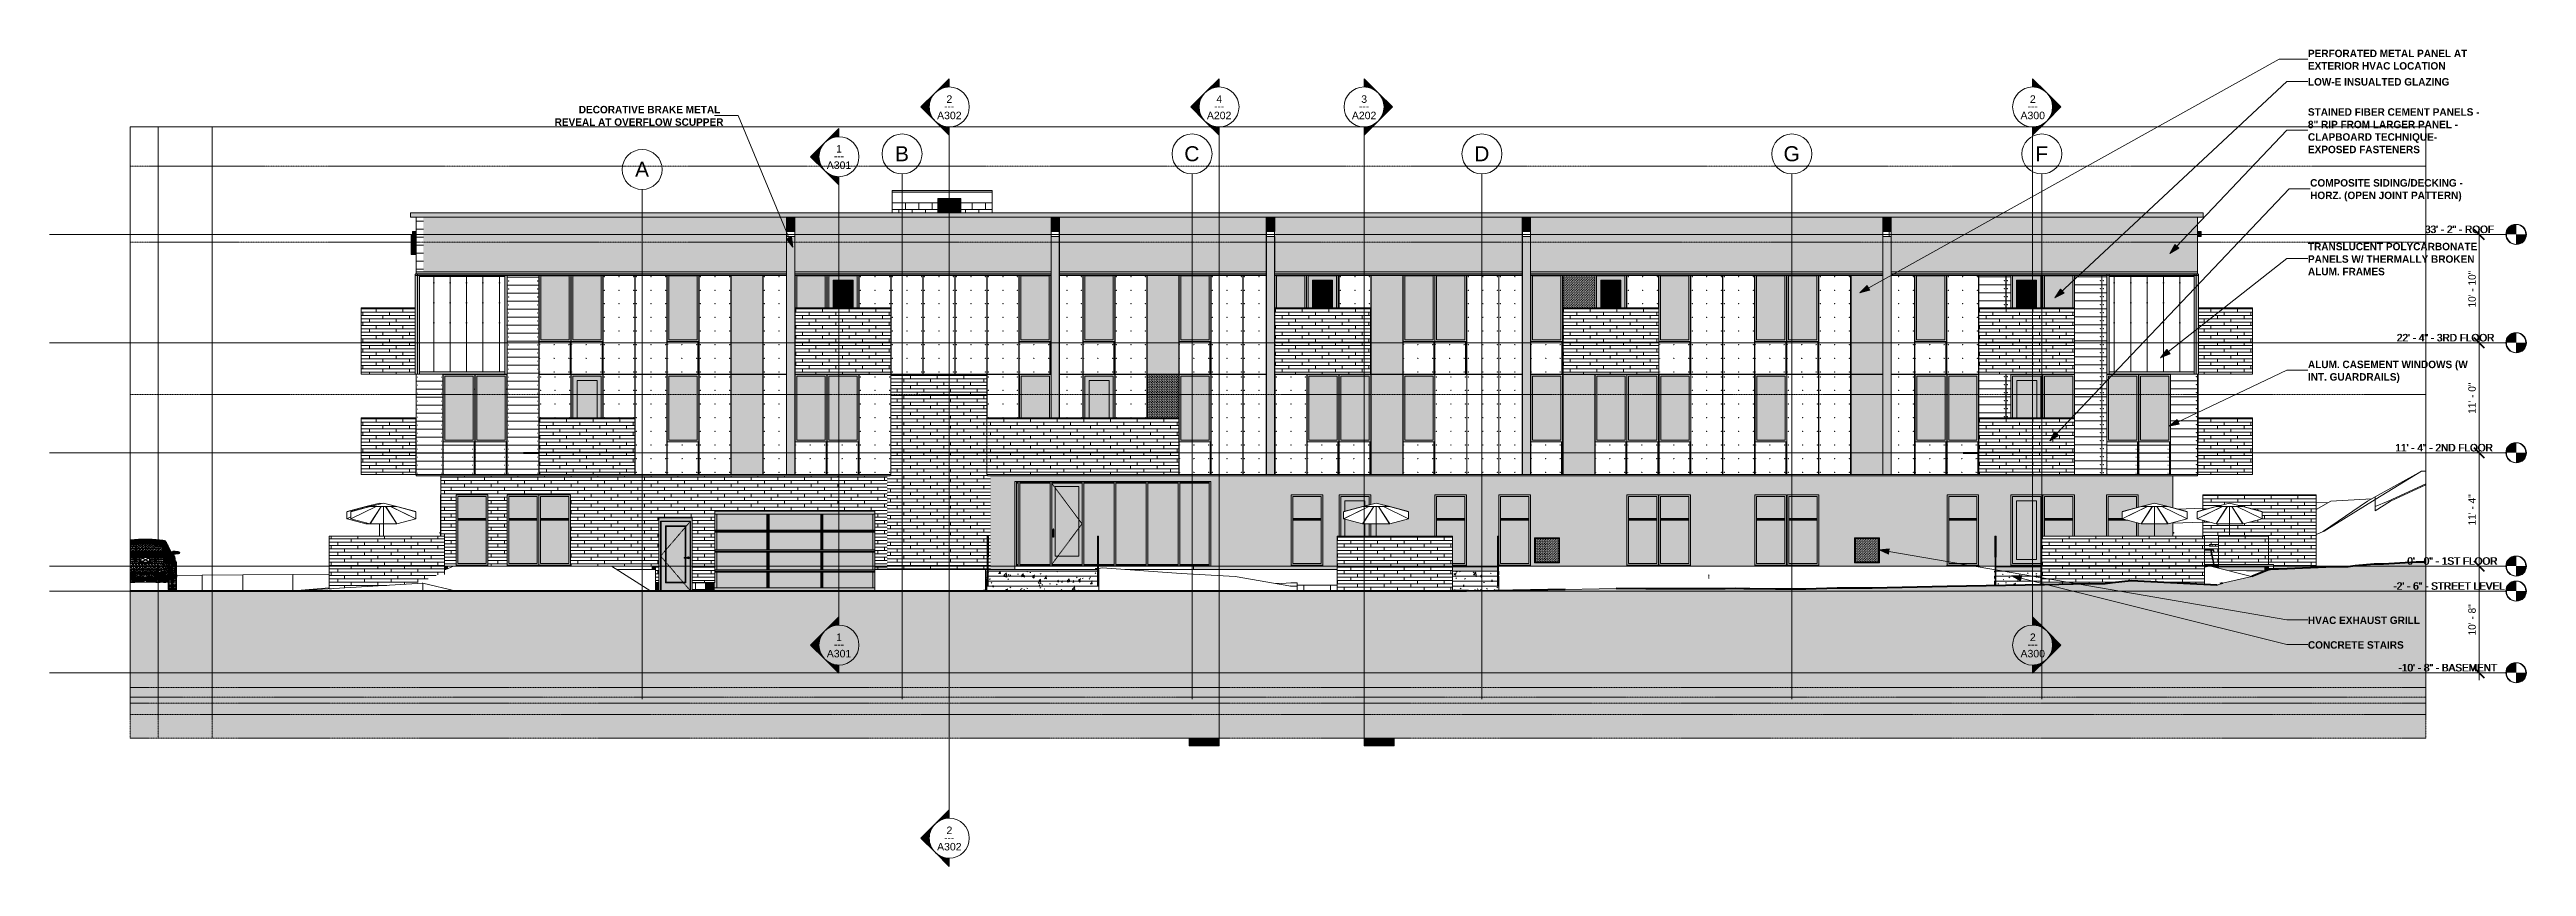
# Model space of a CAD drawing. Header units: inches. Extents: x 1750 to 7619, y -360 to 620.
# Drawn here: x 4646 to 7619, y -360 to 620 of the extents above; entities that cross this region are included whole.
import ezdxf

# ---------------------------------------------------------------- set-up
doc = ezdxf.new("R2010")
doc.units = ezdxf.units.IN
doc.header["$MEASUREMENT"] = 0
for name, pattern in [('Aligning Line 1_8_', [0.25, 0.125, -0.125]), ('Dash 1_16_', [0.125, 0.0625, -0.0625]), ('Grid Line 1_2_', [0.875, 0.5, -0.125, 0.125, -0.125]), ('Hidden 1_8_', [0.1875, 0.125, -0.0625])]:
    doc.linetypes.add(name, pattern=pattern)
for name, color, linetype, lineweight in [('0-2', 9, 'Continuous', 5), ('0-3', 165, 'Continuous', 5), ('0-4', 10, 'Continuous', 5), ('0-5', 133, 'Continuous', 9), ('0-6', 7, 'Continuous', 9), ('A-ANNO-DIMS', 211, 'Continuous', 9), ('A-ANNO-DIMS-96', 211, 'Continuous', 9), ('A-AREA', 32, 'Continuous', 70), ('A-AREA-1', 253, 'Continuous', 70), ('A-CLNG', 13, 'Continuous', 13), ('A-CLNG-1', 13, 'Continuous', 5), ('A-DETL-HDLN-1', 7, 'Hidden 1_8_', 9), ('A-DOOR', 31, 'Continuous', 13), ('A-DOOR-1', 31, 'Continuous', 9), ('A-DOOR-2', 31, 'Dash 1_16_', 9), ('A-DOOR-FRAM', 31, 'Continuous', 9), ('A-DOOR-FRAM-1', 31, 'Continuous', 13), ('A-DOOR-GLAZ-1', 31, 'Continuous', 13), ('A-FLOR', 192, 'Continuous', 13), ('A-FLOR-1', 10, 'Continuous', 5), ('A-FLOR-3', 53, 'Continuous', 13), ('A-FLOR-4', 192, 'Continuous', 5), ('A-FLOR-HRAL', 11, 'Continuous', 9), ('A-FLOR-LEVL', 51, 'Continuous', 9), ('A-FLOR-LEVL-1', 51, 'Grid Line 1_2_', 9), ('A-FLOR-LEVL-2', 191, 'Continuous', 9), ('A-FLOR-LEVL-3', 147, 'Continuous', 9), ('A-FLOR-LEVL-4', 8, 'Continuous', 9), ('A-FLOR-LEVL-5', 133, 'Continuous', 9), ('A-GENM', 5, 'Continuous', 9), ('A-GLAZ', 151, 'Continuous', 13), ('A-GLAZ-1', 251, 'Continuous', 9), ('A-GLAZ-CURT', 52, 'Continuous', 9), ('A-GLAZ-CWMG', 51, 'Continuous', 9), ('A-ROOF', 132, 'Continuous', 13), ('A-ROOF-1', 132, 'Continuous', 5), ('A-WALL', 113, 'Continuous', 13), ('A-WALL-1', 50, 'Continuous', 13), ('A-WALL-2', 113, 'Continuous', 5), ('A-WALL-3', 9, 'Continuous', 5), ('A-WALL-PATT-1', 251, 'Continuous', 9), ('C-TOPO', 7, 'Continuous', 9), ('C-TOPO-1', 250, 'Continuous', 50), ('G-ANNO-SYMB', 111, 'Aligning Line 1_8_', 9), ('G-ANNO-SYMB-1', 191, 'Aligning Line 1_8_', 9), ('G-ANNO-SYMB-2', 147, 'Aligning Line 1_8_', 9), ('G-ANNO-SYMB-3', 111, 'Continuous', 9), ('G-ANNO-TEXT', 231, 'Continuous', 9), ('G-IMPT', 8, 'Continuous', 9), ('L-SITE', 91, 'Continuous', 9), ('S-FNDN', 32, 'Continuous', 13), ('S-FNDN-2', 9, 'Continuous', 5), ('S-FNDN-3', 50, 'Continuous', 13), ('S-GRID-1', 1, 'Grid Line 1_2_', 9), ('S-GRID-IDEN', 1, 'Continuous', 9), ('S-STRS', 31, 'Continuous', 9), ('S-STRS-1', 251, 'Continuous', 9)]:
    doc.layers.add(name, color=color, linetype=linetype, lineweight=lineweight)
doc.styles.add('Arial', font='arial.ttf', dxfattribs={"height": 9})
doc.styles.add('Arial_1', font='arial.ttf', dxfattribs={"height": 18})
doc.styles.add('Century Gothic', font='ufonts.com_century-gothic.ttf', dxfattribs={"height": 9})
doc.styles.add('Century Gothic_B', font='GOTHICB.TTF', dxfattribs={"height": 9})
doc.dimstyles.new('OD__1_8__Tol__', dxfattribs={"dimscale": 12, "dimtxt": 9.397514, "dimasz": 1, "dimexe": 0.75, "dimexo": 0.5, "dimgap": 0.125, "dimtad": 1, "dimdec": 3, "dimrnd": 0.125, "dimzin": 3, "dimdsep": 46, "dimlunit": 4, "dimtxsty": 'Century Gothic', "dimblk1": 'OBLIQUE', "dimblk2": 'OBLIQUE', "dimsah": 1, "dimcen": 0.09, "dimdle": 0.75, "dimazin": 0, "dimtfac": 1, "dimtdec": 4, "dimtix": 1, "dimtmove": 0, "dimatfit": 3, "dimfxl": 1, "dimtvp": 1, "dimtfill": 1, "dimfrac": 2, "dimtolj": 1, "dimtzin": 0, "dimarcsym": 2})
pattern_1 = [(0, (7231.625, -119.146), (-38.4, 76.8), [0.392, -38.007]), (0, (7231.625, -118.754), (-38.4, 76.8), [0.392, -38.007]), (0, (7231.625, -109.546), (-38.4, 76.8), [0.392, -38.007]), (0, (7231.625, -109.154), (-38.4, 76.8), [0.392, -38.007]), (0, (7231.625, -99.946), (-38.4, 76.8), [0.392, -38.007]), (0, (7231.625, -99.554), (-38.4, 76.8), [0.392, -38.007]), (0, (7231.625, -90.346), (-38.4, 76.8), [0.392, -38.007]), (0, (7231.625, -89.954), (-38.4, 76.8), [0.392, -38.007]), (0, (7231.625, -80.746), (-38.4, 76.8), [0.392, -38.007]), (0, (7231.625, -80.354), (-38.4, 76.8), [0.392, -38.007]), (0, (7231.625, -71.146), (-38.4, 76.8), [0.392, -38.007]), (0, (7231.625, -70.754), (-38.4, 76.8), [0.392, -38.007]), (0, (7231.625, -61.546), (-38.4, 76.8), [0.392, -38.007]), (0, (7231.625, -61.154), (-38.4, 76.8), [0.392, -38.007]), (0, (7231.625, -51.946), (-38.4, 76.8), [0.392, -38.007]), (0, (7231.625, -51.554), (-38.4, 76.8), [0.392, -38.007]), (0, (7266.525, -119.146), (-38.4, 76.8), [0.392, -38.007]), (0, (7266.525, -118.754), (-38.4, 76.8), [0.392, -38.007]), (0, (7266.525, -109.546), (-38.4, 76.8), [0.392, -38.007]), (0, (7266.525, -109.154), (-38.4, 76.8), [0.392, -38.007]), (0, (7266.525, -99.946), (-38.4, 76.8), [0.392, -38.007]), (0, (7266.525, -99.554), (-38.4, 76.8), [0.392, -38.007]), (0, (7266.525, -90.346), (-38.4, 76.8), [0.392, -38.007]), (0, (7266.525, -89.954), (-38.4, 76.8), [0.392, -38.007]), (0, (7266.525, -80.746), (-38.4, 76.8), [0.392, -38.007]), (0, (7266.525, -80.354), (-38.4, 76.8), [0.392, -38.007]), (0, (7266.525, -71.146), (-38.4, 76.8), [0.392, -38.007]), (0, (7266.525, -70.754), (-38.4, 76.8), [0.392, -38.007]), (0, (7266.525, -61.546), (-38.4, 76.8), [0.392, -38.007]), (0, (7266.525, -61.154), (-38.4, 76.8), [0.392, -38.007]), (0, (7266.525, -51.946), (-38.4, 76.8), [0.392, -38.007]), (0, (7266.525, -51.554), (-38.4, 76.8), [0.392, -38.007]), (90, (7229.884, -123.75), (-38.4, 2e-15), [76.8, 0, 0, 0]), (90, (7230.26, -123.75), (-38.4, 2e-15), [76.8, 0, 0, 0]), (90, (7231.625, -119.146), (-38.4, 2e-15), [0.392, -76.407]), (90, (7231.625, -109.546), (-38.4, 2e-15), [0.392, -76.407]), (90, (7231.625, -99.946), (-38.4, 2e-15), [0.392, -76.407]), (90, (7231.625, -90.346), (-38.4, 2e-15), [0.392, -76.407]), (90, (7231.625, -80.746), (-38.4, 2e-15), [0.392, -76.407]), (90, (7231.625, -71.146), (-38.4, 2e-15), [0.392, -76.407]), (90, (7231.625, -61.546), (-38.4, 2e-15), [0.392, -76.407]), (90, (7231.625, -51.946), (-38.4, 2e-15), [0.392, -76.407]), (90, (7232.018, -119.146), (-38.4, 2e-15), [0.392, -76.407]), (90, (7232.018, -109.546), (-38.4, 2e-15), [0.392, -76.407]), (90, (7232.018, -99.946), (-38.4, 2e-15), [0.392, -76.407]), (90, (7232.018, -90.346), (-38.4, 2e-15), [0.392, -76.407]), (90, (7232.018, -80.746), (-38.4, 2e-15), [0.392, -76.407]), (90, (7232.018, -71.146), (-38.4, 2e-15), [0.392, -76.407]), (90, (7232.018, -61.546), (-38.4, 2e-15), [0.392, -76.407]), (90, (7232.018, -51.946), (-38.4, 2e-15), [0.392, -76.407]), (90, (7266.525, -119.146), (-38.4, 2e-15), [0.392, -76.407]), (90, (7266.525, -109.546), (-38.4, 2e-15), [0.392, -76.407]), (90, (7266.525, -99.946), (-38.4, 2e-15), [0.392, -76.407]), (90, (7266.525, -90.346), (-38.4, 2e-15), [0.392, -76.407]), (90, (7266.525, -80.746), (-38.4, 2e-15), [0.392, -76.407]), (90, (7266.525, -71.146), (-38.4, 2e-15), [0.392, -76.407]), (90, (7266.525, -61.546), (-38.4, 2e-15), [0.392, -76.407]), (90, (7266.525, -51.946), (-38.4, 2e-15), [0.392, -76.407]), (90, (7266.918, -119.146), (-38.4, 2e-15), [0.392, -76.407]), (90, (7266.918, -109.546), (-38.4, 2e-15), [0.392, -76.407]), (90, (7266.918, -99.946), (-38.4, 2e-15), [0.392, -76.407]), (90, (7266.918, -90.346), (-38.4, 2e-15), [0.392, -76.407]), (90, (7266.918, -80.746), (-38.4, 2e-15), [0.392, -76.407]), (90, (7266.918, -71.146), (-38.4, 2e-15), [0.392, -76.407]), (90, (7266.918, -61.546), (-38.4, 2e-15), [0.392, -76.407]), (90, (7266.918, -51.946), (-38.4, 2e-15), [0.392, -76.407]), (180, (7268.28, -123.75), (-38.4, 76.8), [38.025, -0.375]), (180, (7268.28, -114.15), (-38.4, 76.8), [38.025, -0.375]), (180, (7268.28, -104.55), (-38.4, 76.8), [38.025, -0.375]), (180, (7268.28, -94.95), (-38.4, 76.8), [38.025, -0.375]), (180, (7268.28, -85.35), (-38.4, 76.8), [38.025, -0.375]), (180, (7268.28, -75.75), (-38.4, 76.8), [38.025, -0.375]), (180, (7268.28, -66.15), (-38.4, 76.8), [38.025, -0.375]), (180, (7268.28, -56.55), (-38.4, 76.8), [38.025, -0.375])]
pattern_2 = [(0, (7193.2, 112.3), (-38.4, 120.375), [0.392, -38.007]), (0, (7193.2, 112.7), (-38.4, 120.375), [0.392, -38.007]), (0, (7193.2, 128.66), (-38.4, 120.375), [0.392, -38.007]), (0, (7193.2, 129.05), (-38.4, 120.375), [0.392, -38.007]), (0, (7193.2, 145.02), (-38.4, 120.375), [0.392, -38.007]), (0, (7193.2, 145.41), (-38.4, 120.375), [0.392, -38.007]), (0, (7193.2, 161.38), (-38.4, 120.375), [0.392, -38.007]), (0, (7193.2, 161.77), (-38.4, 120.375), [0.392, -38.007]), (0, (7193.2, 177.73), (-38.4, 120.375), [0.392, -38.007]), (0, (7193.2, 178.12), (-38.4, 120.375), [0.392, -38.007]), (0, (7193.2, 194.09), (-38.4, 120.375), [0.392, -38.007]), (0, (7193.2, 194.48), (-38.4, 120.375), [0.392, -38.007]), (0, (7193.2, 210.45), (-38.4, 120.375), [0.392, -38.007]), (0, (7193.2, 210.84), (-38.4, 120.375), [0.392, -38.007]), (0, (7193.2, 226.8), (-38.4, 120.375), [0.392, -38.007]), (0, (7193.2, 227.2), (-38.4, 120.375), [0.392, -38.007]), (0, (7210.65, 112.3), (-38.4, 120.375), [0.392, -38.007]), (0, (7210.65, 112.7), (-38.4, 120.375), [0.392, -38.007]), (0, (7210.65, 128.66), (-38.4, 120.375), [0.392, -38.007]), (0, (7210.65, 129.05), (-38.4, 120.375), [0.392, -38.007]), (0, (7210.65, 145.02), (-38.4, 120.375), [0.392, -38.007]), (0, (7210.65, 145.41), (-38.4, 120.375), [0.392, -38.007]), (0, (7210.65, 161.38), (-38.4, 120.375), [0.392, -38.007]), (0, (7210.65, 161.77), (-38.4, 120.375), [0.392, -38.007]), (0, (7210.65, 177.73), (-38.4, 120.375), [0.392, -38.007]), (0, (7210.65, 178.12), (-38.4, 120.375), [0.392, -38.007]), (0, (7210.65, 194.09), (-38.4, 120.375), [0.392, -38.007]), (0, (7210.65, 194.48), (-38.4, 120.375), [0.392, -38.007]), (0, (7210.65, 210.45), (-38.4, 120.375), [0.392, -38.007]), (0, (7210.65, 210.84), (-38.4, 120.375), [0.392, -38.007]), (0, (7210.65, 226.8), (-38.4, 120.375), [0.392, -38.007]), (0, (7210.65, 227.2), (-38.4, 120.375), [0.392, -38.007]), (0, (7228.1, 112.3), (-38.4, 120.375), [0.392, -38.007]), (0, (7228.1, 112.7), (-38.4, 120.375), [0.392, -38.007]), (0, (7228.1, 128.66), (-38.4, 120.375), [0.392, -38.007]), (0, (7228.1, 129.05), (-38.4, 120.375), [0.392, -38.007]), (0, (7228.1, 145.02), (-38.4, 120.375), [0.392, -38.007]), (0, (7228.1, 145.41), (-38.4, 120.375), [0.392, -38.007]), (0, (7228.1, 161.38), (-38.4, 120.375), [0.392, -38.007]), (0, (7228.1, 161.77), (-38.4, 120.375), [0.392, -38.007]), (0, (7228.1, 177.73), (-38.4, 120.375), [0.392, -38.007]), (0, (7228.1, 178.12), (-38.4, 120.375), [0.392, -38.007]), (0, (7228.1, 194.09), (-38.4, 120.375), [0.392, -38.007]), (0, (7228.1, 194.48), (-38.4, 120.375), [0.392, -38.007]), (0, (7228.1, 210.45), (-38.4, 120.375), [0.392, -38.007]), (0, (7228.1, 210.84), (-38.4, 120.375), [0.392, -38.007]), (0, (7228.1, 226.8), (-38.4, 120.375), [0.392, -38.007]), (0, (7228.1, 227.2), (-38.4, 120.375), [0.392, -38.007]), (90, (7191.46, 109.75), (-38.4, 2e-15), [120, -0.375]), (90, (7191.834, 109.75), (-38.4, 2e-15), [120, -0.375]), (90, (7193.2, 112.304), (-38.4, 2e-15), [0.392, -119.982]), (90, (7193.2, 128.66), (-38.4, 2e-15), [0.392, -119.982]), (90, (7193.2, 145.018), (-38.4, 2e-15), [0.392, -119.982]), (90, (7193.2, 161.375), (-38.4, 2e-15), [0.392, -119.982]), (90, (7193.2, 177.732), (-38.4, 2e-15), [0.392, -119.982]), (90, (7193.2, 194.09), (-38.4, 2e-15), [0.392, -119.982]), (90, (7193.2, 210.447), (-38.4, 2e-15), [0.392, -119.982]), (90, (7193.2, 226.804), (-38.4, 2e-15), [0.392, -119.982]), (90, (7193.593, 112.304), (-38.4, 2e-15), [0.392, -119.982]), (90, (7193.593, 128.66), (-38.4, 2e-15), [0.392, -119.982]), (90, (7193.593, 145.018), (-38.4, 2e-15), [0.392, -119.982]), (90, (7193.593, 161.375), (-38.4, 2e-15), [0.392, -119.982]), (90, (7193.593, 177.732), (-38.4, 2e-15), [0.392, -119.982]), (90, (7193.593, 194.09), (-38.4, 2e-15), [0.392, -119.982]), (90, (7193.593, 210.447), (-38.4, 2e-15), [0.392, -119.982]), (90, (7193.593, 226.804), (-38.4, 2e-15), [0.392, -119.982]), (90, (7210.65, 112.304), (-38.4, 2e-15), [0.392, -119.982]), (90, (7210.65, 128.66), (-38.4, 2e-15), [0.392, -119.982]), (90, (7210.65, 145.018), (-38.4, 2e-15), [0.392, -119.982]), (90, (7210.65, 161.375), (-38.4, 2e-15), [0.392, -119.982]), (90, (7210.65, 177.732), (-38.4, 2e-15), [0.392, -119.982]), (90, (7210.65, 194.09), (-38.4, 2e-15), [0.392, -119.982]), (90, (7210.65, 210.447), (-38.4, 2e-15), [0.392, -119.982]), (90, (7210.65, 226.804), (-38.4, 2e-15), [0.392, -119.982]), (90, (7211.043, 112.304), (-38.4, 2e-15), [0.392, -119.982]), (90, (7211.043, 128.66), (-38.4, 2e-15), [0.392, -119.982]), (90, (7211.043, 145.018), (-38.4, 2e-15), [0.392, -119.982]), (90, (7211.043, 161.375), (-38.4, 2e-15), [0.392, -119.982]), (90, (7211.043, 177.732), (-38.4, 2e-15), [0.392, -119.982]), (90, (7211.043, 194.09), (-38.4, 2e-15), [0.392, -119.982]), (90, (7211.043, 210.447), (-38.4, 2e-15), [0.392, -119.982]), (90, (7211.043, 226.804), (-38.4, 2e-15), [0.392, -119.982]), (90, (7228.1, 112.304), (-38.4, 2e-15), [0.392, -119.982]), (90, (7228.1, 128.66), (-38.4, 2e-15), [0.392, -119.982]), (90, (7228.1, 145.018), (-38.4, 2e-15), [0.392, -119.982]), (90, (7228.1, 161.375), (-38.4, 2e-15), [0.392, -119.982]), (90, (7228.1, 177.732), (-38.4, 2e-15), [0.392, -119.982]), (90, (7228.1, 194.09), (-38.4, 2e-15), [0.392, -119.982]), (90, (7228.1, 210.447), (-38.4, 2e-15), [0.392, -119.982]), (90, (7228.1, 226.804), (-38.4, 2e-15), [0.392, -119.982]), (90, (7228.493, 112.304), (-38.4, 2e-15), [0.392, -119.982]), (90, (7228.493, 128.66), (-38.4, 2e-15), [0.392, -119.982]), (90, (7228.493, 145.018), (-38.4, 2e-15), [0.392, -119.982]), (90, (7228.493, 161.375), (-38.4, 2e-15), [0.392, -119.982]), (90, (7228.493, 177.732), (-38.4, 2e-15), [0.392, -119.982]), (90, (7228.493, 194.09), (-38.4, 2e-15), [0.392, -119.982]), (90, (7228.493, 210.447), (-38.4, 2e-15), [0.392, -119.982]), (90, (7228.493, 226.804), (-38.4, 2e-15), [0.392, -119.982]), (180, (7229.86, 109.38), (-38.4, 120.375), [38.025, -0.375]), (180, (7229.86, 109.75), (-38.4, 120.375), [38.025, -0.375])]
pattern_3 = [(0, (5653.5217, 268.8), (0, 4), []), (90, (5653.522, 268.8), (-8, 8), [4, -28]), (90, (5669.522, 272.8), (-8, 8), [4, -28])]
pattern_4 = [(0, (5346.3217, 136.8), (0, 4), []), (90, (5346.322, 136.8), (-8, 8), [4, -28]), (90, (5362.322, 140.8), (-8, 8), [4, -28])]
pattern_5 = [(0, (5999.1217, 136.8), (0, 4), []), (90, (5999.122, 136.8), (-8, 8), [4, -28]), (90, (6015.122, 140.8), (-8, 8), [4, -28])]
pattern_6 = [(0, (7074.3217, 136.8), (0, 4), []), (90, (7074.322, 136.8), (-8, 8), [4, -28]), (90, (7090.322, 140.8), (-8, 8), [4, -28])]
pattern_7 = [(0, (7074.3217, 268.8), (0, 4), []), (90, (7074.322, 268.8), (-8, 8), [4, -28]), (90, (7090.322, 272.8), (-8, 8), [4, -28])]
pattern_8 = [(0, (6575.1217, 268.8), (0, 4), []), (90, (6575.122, 268.8), (-8, 8), [4, -28]), (90, (6591.122, 272.8), (-8, 8), [4, -28])]
pattern_9 = [(49.781, (17216.236, 12.92), (27.542763, -2.39092), [2.867, -31.537]), (355.038, (17216.236, 12.92), (-5.32791, 28.66125), [2.304, -25.343]), (100.531, (17218.53, 12.722), (22.214947, 26.26965), [2.429, -26.723]), (45.962, (17216.236, 20.542), (40.98173, -6.30683), [4.303, -47.329]), (96.687, (17219.65, 20.016), (35.89096, 37.11785), [3.643, -40.078]), (351.251, (17216.236, 20.54), (35.89144, 37.11759), [3.455, -38.009]), (20.852, (17220.076, 18.637), (22.920947, -15.340956), [2.877, -31.649]), (326.206, (17220.076, 18.637), (9.34303, 27.63074), [2.298, -25.283]), (71.317, (17221.986, 17.358), (32.26478, 12.28913), [2.431, -26.737]), (37.286, (17216.236, 12.921), (0.467294, 12.684528), [1.264, -23.702, 1.264, -24.391, -25.367]), (37.286, (17216.236, 12.921), (0.467294, 12.684528), [-50.62, 1.264, -24.104]), (7.443, (17216.236, 12.921), (10.101368, 15.028153), [1.267, -13.4, 1.267, -23.191, -9.695]), (7.443, (17216.236, 12.921), (10.101368, 15.028153), [-39.124, 1.267, -8.428]), (327.701, (17207.673, 12.921), (20.498663, -0.85914), [1.264, -8.314, 1.264, -28.621, -39.656]), (327.701, (17207.673, 12.921), (20.498663, -0.85914), [-39.464, 1.264, -38.391]), (317.721, (17203.833, 12.921), (22.394505, 3.814535), [1.263, -11.173, 1.263, -18.558, -28.125]), (317.721, (17203.833, 12.921), (22.394505, 3.814535), [-32.257, 1.263, -26.862])]
pattern_10 = [(49.781, (17216.236, 14.49), (27.542763, -2.39092), [2.867, -31.537]), (355.038, (17216.236, 14.49), (-5.32791, 28.66125), [2.304, -25.343]), (100.531, (17218.53, 14.29), (22.214947, 26.26965), [2.429, -26.723]), (45.962, (17216.236, 22.11), (40.98173, -6.30683), [4.303, -47.329]), (96.687, (17219.65, 21.586), (35.89096, 37.11785), [3.643, -40.078]), (351.251, (17216.236, 22.11), (35.89144, 37.11759), [3.455, -38.009]), (20.852, (17220.076, 20.206), (22.920947, -15.340956), [2.877, -31.649]), (326.206, (17220.076, 20.206), (9.34303, 27.63074), [2.298, -25.283]), (71.317, (17221.986, 18.928), (32.26478, 12.28913), [2.431, -26.737]), (37.286, (17216.236, 14.49), (0.467294, 12.684528), [1.264, -23.702, 1.264, -24.391, -25.367]), (37.286, (17216.236, 14.49), (0.467294, 12.684528), [-50.62, 1.264, -24.104]), (7.443, (17216.236, 14.49), (10.101368, 15.028153), [1.267, -13.4, 1.267, -23.191, -9.695]), (7.443, (17216.236, 14.49), (10.101368, 15.028153), [-39.124, 1.267, -8.428]), (327.701, (17207.673, 14.49), (20.498663, -0.85914), [1.264, -8.314, 1.264, -28.621, -39.656]), (327.701, (17207.673, 14.49), (20.498663, -0.85914), [-39.464, 1.264, -38.391]), (317.721, (17203.833, 14.49), (22.394505, 3.814535), [1.263, -11.173, 1.263, -18.558, -28.125]), (317.721, (17203.833, 14.49), (22.394505, 3.814535), [-32.257, 1.263, -26.862])]
pattern_11 = [(49.781, (17216.236, 16.06), (27.542763, -2.39092), [2.867, -31.537]), (355.038, (17216.236, 16.06), (-5.32791, 28.66125), [2.304, -25.343]), (100.531, (17218.53, 15.86), (22.214947, 26.26965), [2.429, -26.723]), (45.962, (17216.236, 23.68), (40.98173, -6.30683), [4.303, -47.329]), (96.687, (17219.65, 23.155), (35.89096, 37.11785), [3.643, -40.078]), (351.251, (17216.236, 23.68), (35.89144, 37.11759), [3.455, -38.009]), (20.852, (17220.076, 21.775), (22.920947, -15.340956), [2.877, -31.649]), (326.206, (17220.076, 21.775), (9.34303, 27.63074), [2.298, -25.283]), (71.317, (17221.986, 20.497), (32.26478, 12.28913), [2.431, -26.737]), (37.286, (17216.236, 16.06), (0.467294, 12.684528), [1.264, -23.702, 1.264, -24.391, -25.367]), (37.286, (17216.236, 16.06), (0.467294, 12.684528), [-50.62, 1.264, -24.104]), (7.443, (17216.236, 16.06), (10.101368, 15.028153), [1.267, -13.4, 1.267, -23.191, -9.695]), (7.443, (17216.236, 16.06), (10.101368, 15.028153), [-39.124, 1.267, -8.428]), (327.701, (17207.673, 16.06), (20.498663, -0.85914), [1.264, -8.314, 1.264, -28.621, -39.656]), (327.701, (17207.673, 16.06), (20.498663, -0.85914), [-39.464, 1.264, -38.391]), (317.721, (17203.833, 16.06), (22.394505, 3.814535), [1.263, -11.173, 1.263, -18.558, -28.125]), (317.721, (17203.833, 16.06), (22.394505, 3.814535), [-32.257, 1.263, -26.862])]
pattern_12 = [(0, (6327.6467, -29.2), (0, 4), []), (90, (6327.647, -29.2), (-8, 8), [4, -28]), (90, (6343.647, -25.2), (-8, 8), [4, -28])]
pattern_13 = [(0, (7249.2467, 0.8), (0, 4), []), (90, (7249.247, 0.8), (-8, 8), [4, -28]), (90, (7265.247, 4.8), (-8, 8), [4, -28])]
pattern_14 = [(0, (4983.6467, 0.8), (0, 4), []), (90, (4983.647, 0.8), (-8, 8), [4, -28]), (90, (4999.647, 4.8), (-8, 8), [4, -28])]
pattern_15 = [(0, (6229.3337, 268.8), (0, 4), []), (90, (6229.334, 268.8), (-8, 8), [4, -28]), (90, (6245.334, 272.8), (-8, 8), [4, -28])]

msp = doc.modelspace()

# ---------------------------------------------------------------- texts
at = {"layer": 'A-FLOR-LEVL', "char_height": 9, "attachment_point": 1, "style": 'Century Gothic'}
for s, insert, width in [('33\' - 2" - ROOF', (7496.6232, 408.5508), 104.232), ('22\' - 4" - 3RD FLOOR', (7462.872, 278.5508), 145.137), ('11\' - 4" - 2ND FLOOR', (7461.1334, 146.5508), 147.258), ('0\' - 0" - 1ST FLOOR', (7475.3822, 10.5508), 129.987), ('-2\' - 6" - STREET LEVEL', (7458.6389, -19.4492), 150.288), ('-10\' - 8" - BASEMENT', (7464.8751, -117.4492), 142.713)]:
    msp.add_mtext(s, dxfattribs=dict(at, insert=insert, width=width))
at = {"layer": 'G-ANNO-SYMB-3', "char_height": 9, "attachment_point": 1}
for s, insert, width, style in [('2', (5722.3191, 564.8617), 8.484, 'Arial'), ('3', (6220.1764, 564.8617), 8.484, 'Arial'), ('2', (7022.7254, 564.8617), 8.484, 'Arial'), ('A302', (5711.075, 545.2255), 35.754, 'Arial'), ('---', (5719.6678, 556.355), 15.453, 'Century Gothic'), ('A202', (6034.9323, 545.2255), 35.754, 'Arial'), ('---', (6043.5251, 556.355), 15.453, 'Century Gothic'), ('4', (6046.1764, 564.8617), 8.484, 'Arial'), ('A202', (6208.9323, 545.2255), 35.754, 'Arial'), ('---', (6217.5251, 556.355), 15.453, 'Century Gothic'), ('A300', (7011.4813, 545.2255), 35.754, 'Arial'), ('---', (7020.0741, 556.355), 15.453, 'Century Gothic'), ('A301', (5578.6813, 485.5534), 35.754, 'Arial'), ('---', (5587.2741, 496.683), 15.453, 'Century Gothic'), ('1', (5589.9254, 505.1897), 8.484, 'Arial'), ('1', (5589.9254, -80.8965), 8.484, 'Arial'), ('2', (7022.7254, -80.8965), 8.484, 'Arial'), ('A301', (5578.6813, -100.5327), 35.754, 'Arial'), ('---', (5587.2741, -89.4032), 15.453, 'Century Gothic'), ('A300', (7011.4813, -100.5327), 35.754, 'Arial'), ('---', (7020.0741, -89.4032), 15.453, 'Century Gothic'), ('---', (5719.6678, -321.0904), 15.453, 'Century Gothic'), ('2', (5722.3191, -312.5837), 8.484, 'Arial'), ('A302', (5711.075, -332.2199), 35.754, 'Arial')]:
    msp.add_mtext(s, dxfattribs=dict(at, insert=insert, width=width, style=style))
at = {"layer": 'G-ANNO-TEXT', "char_height": 9, "attachment_point": 1, "style": 'Century Gothic_B'}
for s, insert, width in [('PERFORATED METAL PANEL AT', (7356.4484, 619.6815), 216.342), ('EXTERIOR HVAC LOCATION', (7356.4484, 604.6815), 200.889), ('LOW-E INSUALTED GLAZING', (7356.4484, 585.5578), 202.101), ('REVEAL AT OVERFLOW SCUPPER', (5252.003, 537.2776), 232.401), ('DECORATIVE BRAKE METAL', (5281.003, 552.2776), 197.253), ('STAINED FIBER CEMENT PANELS -', (7356.4484, 549.4121), 237.249), ('8" RIP FROM LARGER PANEL -', (7356.4484, 534.4121), 211.494), ('CLAPBOARD TECHNIQUE-', (7356.4484, 519.4121), 187.557), ('EXPOSED FASTENERS', (7356.4484, 504.4121), 150.591), ('COMPOSITE SIDING/DECKING -', (7359.1337, 464.3444), 231.492), ('HORZ. (OPEN JOINT PATTERN)', (7359.1337, 449.3444), 214.827), ('TRANSLUCENT POLYCARBONATE', (7356.4484, 387.9378), 236.34), ('ALUM. FRAMES', (7356.4484, 357.9378), 108.777), ('PANELS W/ THERMALLY BROKEN', (7356.4484, 372.9378), 231.795), ('ALUM. CASEMENT WINDOWS (W', (7356.4484, 246.5129), 234.522), ('INT. GUARDRAILS)', (7356.4484, 231.5129), 130.593), ('HVAC EXHAUST GRILL', (7356.4484, -60.5361), 158.772), ('CONCRETE STAIRS', (7356.4484, -90.1269), 132.411)]:
    msp.add_mtext(s, dxfattribs=dict(at, insert=insert, width=width))
at = {"layer": 'S-GRID-IDEN', "char_height": 18, "attachment_point": 1, "style": 'Arial_1'}
for s, insert, width in [('A', (5348.5378, 485.1505), 20.301), ('B', (5660.5378, 503.7879), 20.301), ('C', (6007.7819, 503.7879), 22.119), ('D', (6355.7819, 503.7879), 22.119), ('G', (6727.0449, 503.7879), 23.937), ('F', (7029.1614, 503.7879), 18.786)]:
    msp.add_mtext(s, dxfattribs=dict(at, insert=insert, width=width))

# ---------------------------------------------------------------- blocks, each defined once
blk = doc.blocks.new('Ramp - Ramp-1671869-BUILDING ELEVATION - NORTH')
at = {"layer": 'A-FLOR-LEVL-4'}
h = blk.add_hatch(color=256, dxfattribs=at)
h.paths.add_polyline_path([(-12268, -30), (-12267.3, -29.9), (-12268.6, -30)], flags=0)
h.paths.add_polyline_path([(-12264.1, -29.9), (-12222.7, -27.4), (-12222.7, -26.2), (-12266.1, -29.8), (-12265.2, -29.8)], flags=0)
at = {"layer": 'A-FLOR-LEVL-5'}
for p, q in [((-12266.1, -29.8), (-12222.7, -26.2)), ((-12268.6, -30), (-12267.3, -29.9))]:
    blk.add_line(p, q, dxfattribs=at)
blk = doc.blocks.new('Level - Level Head - Circle-V53-BUILDING ELEVATION - NORTH')
at = {"layer": 'A-FLOR-LEVL'}
h = blk.add_hatch(color=256, dxfattribs=at)
edge = h.paths.add_edge_path(flags=0)
edge.add_line((-9597.5, 0), (-9609.5, 0))
edge.add_arc((-9597.5, 0), 12, 90, 180, ccw=False)
edge.add_line((-9597.5, 12), (-9597.5, 0))
h = blk.add_hatch(color=256, dxfattribs=at)
edge = h.paths.add_edge_path(flags=0)
edge.add_line((-9597.5, -12), (-9597.5, 0))
edge.add_line((-9597.5, 0), (-9585.5, 0))
edge.add_arc((-9597.5, 0), 12, 270, 360, ccw=False)
at = {"layer": 'A-FLOR-LEVL-2'}
blk.add_circle((-9597.5, 0), 12, dxfattribs=at)
blk = doc.blocks.new('CTR - 2nd Phase_rvt-2-BUILDING ELEVATION - NORTH')
at = {"layer": 'A-FLOR-1'}
for points in [[(-12118.6, 374), (-12118.6, 395.5), (-12123, 395.5), (-12123, 398), (-12124.6, 398), (-12124.6, 374)], [(-9897.4, -5.4), (-9896.5, -5), (-9895.2, -4.7), (-9895.2, 0), (-9895.5, 0), (-9897.4, 0), (-9897.4, -5.1)]]:
    blk.add_hatch(color=256, dxfattribs=at).paths.add_polyline_path(points, flags=0)
h = blk.add_hatch(color=256, dxfattribs=at)
h.paths.add_polyline_path([(-9899.2, -6.1), (-9898.3, -5.7), (-9921.3, -5.7), (-9899.9, -6.1)], flags=0)
h.paths.add_polyline_path([(-9964.6, 0), (-9972.1, 0), (-9972.1, -0.8), (-9970, -0.8), (-9966.2, -0.2)], flags=0)
h.paths.add_polyline_path([(-9916.6, -0.8), (-9897.4, -0.8), (-9897.4, 0), (-9964.5, 0), (-9961.7, -0.8), (-9921.3, -0.8)], flags=0)
at = {"layer": 'A-AREA-1'}
blk.add_line((-12118.6, 136), (-12118.8, 136), dxfattribs=at)
at = {"layer": 'A-FLOR-3'}
for p, q in [((-12124.6, 398), (-12123, 398)), ((-12124.6, 374), (-12124.6, 398)), ((-12118.6, 374), (-12124.6, 374)), ((-9897.4, 0), (-9897.4, -0.8))]:
    blk.add_line(p, q, dxfattribs=at)
at = {"layer": 'A-FLOR-LEVL-1'}
for p, q in [((-12558.5, 398), (-9609.5, 398)), ((-12558.5, 268), (-9609.5, 268)), ((-12558.5, 136), (-9609.5, 136)), ((-12558.5, 0), (-9609.5, 0)), ((-12558.5, -30), (-9609.5, -30)), ((-12558.5, -128), (-9609.5, -128))]:
    blk.add_line(p, q, dxfattribs=at)
at = {"layer": 'G-ANNO-SYMB-1'}
for p, q in [((-12461.8, 527), (-9706.2, 527)), ((-12461.8, 388.6), (-9706.2, 388.6)), ((-9706.2, -164.4), (-12461.8, -164.4))]:
    blk.add_line(p, q, dxfattribs=at)
at = {"layer": '0-2'}
for p in [(0, 398), (0, 268), (0, 136), (0, 0), (0, -30), (0, -128)]:
    blk.add_blockref('Level - Level Head - Circle-V53-BUILDING ELEVATION - NORTH', p, dxfattribs=at)
at = {"layer": '0-5'}
blk.add_blockref('Ramp - Ramp-1671869-BUILDING ELEVATION - NORTH', (0, 0), dxfattribs=at)
at = {"layer": 'A-FLOR-LEVL', "char_height": 9, "attachment_point": 1, "style": 'Century Gothic'}
for s, insert, width in [('33\' - 2" - ROOF', (-9706.9, 408.6), 104.232), ('22\' - 4" - 3RD FLOOR', (-9740.6, 278.6), 145.137), ('11\' - 4" - 2ND FLOOR', (-9742.4, 146.6), 147.258), ('0\' - 0" - 1ST FLOOR', (-9728.1, 10.6), 129.987), ('-2\' - 6" - STREET LEVEL', (-9744.8, -19.4), 150.288), ('-10\' - 8" - BASEMENT', (-9738.6, -117.4), 142.713)]:
    blk.add_mtext(s, dxfattribs=dict(at, insert=insert, width=width))
blk = doc.blocks.new('Land_Rover_Evoque_-_SUV_Car_Vehicle_Automobile_13067 - Land Rover EVOQUE_dwg-1230547-BUILDING ELEVATION - NORTH')
at = {"layer": 'A-GENM'}
for p, q in [((-12460.4, 31.5), (-12461.8, 31.4)), ((-12461.8, 31.3), (-12460.4, 31.5)), ((-12460.4, 31.5), (-12461.8, 31.3)), ((-12461.8, 31.4), (-12460.4, 31.5)), ((-12461.8, 31.2), (-12460.3, 31.4)), ((-12460.3, 31.4), (-12461.8, 31.3)), ((-12461.8, 31.3), (-12460.4, 31.4)), ((-12461.8, 31.1), (-12460.2, 31.3)), ((-12460.2, 31.3), (-12461.8, 31.1)), ((-12460.2, 31.3), (-12461.8, 31.2)), ((-12461.8, 30.9), (-12460.2, 31.2)), ((-12460.2, 31.2), (-12461.8, 31)), ((-12461.8, 30.8), (-12460.1, 31)), ((-12460.1, 31), (-12461.8, 30.8)), ((-12461.8, 30.7), (-12460, 30.9)), ((-12459.9, 30.7), (-12461.8, 30.5)), ((-12459.9, 30.7), (-12461.8, 30.6)), ((-12459.8, 30.5), (-12461.8, 30.5)), ((-12459.8, 30.5), (-12461.8, 30.3)), ((-12459.6, 30.3), (-12461.8, 30.3)), ((-12459.6, 30.3), (-12461.8, 30.1)), ((-12459.5, 30.1), (-12461.8, 30.1)), ((-12459.5, 30.1), (-12461.8, 29.9)), ((-12459.3, 29.9), (-12461.8, 29.8)), ((-12459.3, 29.9), (-12461.8, 29.6)), ((-12456.4, 31.8), (-12460.4, 31.5)), ((-12460.4, 31.4), (-12456.4, 31.8)), ((-12460.4, 31.4), (-12456.5, 31.8)), ((-12460.4, 31.5), (-12456.5, 31.8)), ((-12460.4, 31.4), (-12460.4, 31.5)), ((-12460.4, 31.5), (-12460.4, 31.5)), ((-12460.3, 31.4), (-12460.4, 31.4)), ((-12460.3, 31.4), (-12456.4, 31.8)), ((-12460.3, 31.4), (-12456.4, 31.7)), ((-12460.2, 31.3), (-12460.3, 31.4)), ((-12460.2, 31.3), (-12456.4, 31.7)), ((-12460.2, 31.2), (-12456.4, 31.6)), ((-12460.2, 31.3), (-12456.4, 31.6)), ((-12460.2, 31.2), (-12456.3, 31.5)), ((-12460.2, 31.2), (-12460.2, 31.3)), ((-12460.1, 31), (-12460.2, 31.2)), ((-12460.1, 31), (-12456.3, 31.5)), ((-12460.1, 31), (-12456.2, 31.3)), ((-12460, 30.9), (-12460.1, 31)), ((-12460, 30.9), (-12456.2, 31.3)), ((-12460, 30.9), (-12456.2, 31.2)), ((-12456.1, 31), (-12460, 30.9)), ((-12459.9, 30.7), (-12460, 30.9)), ((-12456.1, 31), (-12459.9, 30.7)), ((-12459.8, 30.5), (-12459.9, 30.7)), ((-12456.1, 31), (-12459.8, 30.5)), ((-12456, 30.8), (-12459.8, 30.5)), ((-12459.6, 30.3), (-12459.8, 30.5)), ((-12456, 30.8), (-12459.6, 30.3)), ((-12455.9, 30.6), (-12459.6, 30.3)), ((-12459.5, 30.1), (-12459.6, 30.3)), ((-12455.9, 30.6), (-12459.5, 30.1)), ((-12455.8, 30.4), (-12459.5, 30.1)), ((-12459.3, 29.9), (-12459.5, 30.1)), ((-12455.8, 30.4), (-12459.3, 29.9)), ((-12455.6, 30.2), (-12459.3, 29.9)), ((-12459.2, 29.7), (-12459.3, 29.9)), ((-12455.6, 30.2), (-12459.2, 29.7)), ((-12455.6, 29.9), (-12459.2, 29.7)), ((-12458.5, 29.5), (-12455.6, 29.9)), ((-12456.4, 31.8), (-12456.5, 31.8)), ((-12456.5, 31.8), (-12456.4, 31.8)), ((-12451.6, 32.1), (-12456.4, 31.8)), ((-12456.4, 31.8), (-12451.6, 32.1)), ((-12451.6, 32.1), (-12456.4, 31.8)), ((-12456.4, 31.8), (-12451.6, 32.1)), ((-12456.4, 31.8), (-12451.6, 32)), ((-12456.4, 31.7), (-12451.6, 32)), ((-12456.4, 31.7), (-12451.6, 31.9)), ((-12456.4, 31.6), (-12451.6, 31.9)), ((-12456.4, 31.8), (-12456.4, 31.7)), ((-12456.4, 31.6), (-12451.6, 31.8)), ((-12456.4, 31.7), (-12456.4, 31.6)), ((-12456.4, 31.6), (-12456.3, 31.5)), ((-12456.3, 31.5), (-12451.6, 31.8)), ((-12456.3, 31.5), (-12451.6, 31.7)), ((-12456.3, 31.5), (-12456.2, 31.3)), ((-12456.2, 31.3), (-12451.6, 31.7)), ((-12456.2, 31.3), (-12451.5, 31.6)), ((-12456.2, 31.2), (-12451.5, 31.6)), ((-12456.2, 31.2), (-12451.5, 31.4)), ((-12456.2, 31.3), (-12456.2, 31.2)), ((-12456.1, 31), (-12456.2, 31.2)), ((-12456.1, 31), (-12451.5, 31.4)), ((-12451.4, 31.2), (-12456.1, 31)), ((-12456, 30.8), (-12456.1, 31)), ((-12451.1, 29.9), (-12456.1, 29.3)), ((-12456, 30.8), (-12451.4, 31.2)), ((-12451.4, 31), (-12456, 30.8)), ((-12455.9, 30.6), (-12456, 30.8)), ((-12455.9, 30.6), (-12451.4, 31)), ((-12451.3, 30.8), (-12455.9, 30.6)), ((-12455.8, 30.4), (-12455.9, 30.6)), ((-12455.8, 30.4), (-12451.3, 30.8)), ((-12451.2, 30.6), (-12455.8, 30.4)), ((-12455.6, 30.2), (-12455.8, 30.4)), ((-12455.6, 31.6), (-12453.2, 31.7)), ((-12451.2, 30.6), (-12455.6, 30.2)), ((-12451.2, 30.3), (-12455.6, 29.9)), ((-12451.2, 30.3), (-12455.6, 30.2)), ((-12455.6, 29.9), (-12455.6, 30.2)), ((-12451.1, 30.1), (-12455.6, 29.9)), ((-12455.5, 29.7), (-12455.6, 29.9)), ((-12455.5, 29.7), (-12451.1, 30.1)), ((-12451.1, 29.9), (-12455.5, 29.7)), ((-12451.1, 29.9), (-12455.5, 29.7)), ((-12453.9, 29.8), (-12455.5, 29.7)), ((-12451.1, 29.9), (-12453.6, 29.4)), ((-12450, 31.8), (-12453.2, 31.7)), ((-12451.6, 32.1), (-12447.2, 32.2)), ((-12451.6, 32.1), (-12447.3, 32.2)), ((-12447.3, 32.2), (-12451.6, 32.1)), ((-12451.6, 32.1), (-12451.6, 32)), ((-12451.6, 32.1), (-12447.3, 32.1)), ((-12451.6, 32.1), (-12451.6, 32.1)), ((-12451.6, 32), (-12447.3, 32.1)), ((-12451.6, 31.9), (-12447.3, 32.1)), ((-12451.6, 31.9), (-12447.3, 32.1)), ((-12451.6, 31.8), (-12447.3, 32.1)), ((-12451.6, 32), (-12451.6, 31.9)), ((-12451.6, 31.9), (-12451.6, 31.8)), ((-12451.6, 31.8), (-12447.3, 31.9)), ((-12451.6, 31.7), (-12447.3, 31.9)), ((-12451.6, 31.8), (-12451.6, 31.7)), ((-12451.6, 31.7), (-12447.2, 31.8)), ((-12451.6, 31.7), (-12451.5, 31.6)), ((-12451.5, 31.6), (-12447.2, 31.8)), ((-12451.5, 31.6), (-12447.2, 31.7)), ((-12451.5, 31.4), (-12447.2, 31.7)), ((-12451.5, 31.6), (-12451.5, 31.4)), ((-12451.5, 31.4), (-12447.2, 31.5)), ((-12451.4, 31.2), (-12451.5, 31.4)), ((-12451.4, 31.2), (-12447.2, 31.5)), ((-12451.4, 31), (-12447.2, 31.3)), ((-12451.4, 31.2), (-12447.2, 31.3)), ((-12451.4, 31), (-12451.4, 31.2)), ((-12451.4, 31), (-12447.2, 31.1)), ((-12451.3, 30.8), (-12451.4, 31)), ((-12451.3, 30.8), (-12447.2, 31.1)), ((-12451.3, 30.8), (-12447.1, 30.9)), ((-12451.2, 30.6), (-12451.3, 30.8)), ((-12451.3, 29.8), (-12451.3, 29.3)), ((-12451.2, 30.6), (-12447.1, 30.9)), ((-12451.2, 30.6), (-12447.1, 30.7)), ((-12451.2, 30.6), (-12451.2, 30.3)), ((-12451.2, 30.6), (-12447.1, 30.5)), ((-12451.2, 30.3), (-12447.1, 30.5)), ((-12451.2, 30.3), (-12451.1, 30.1)), ((-12447.1, 30.5), (-12451.1, 30.1)), ((-12451.1, 29.9), (-12447, 30.2)), ((-12447, 30.2), (-12451.1, 30.1)), ((-12451.1, 29.9), (-12451.1, 30.1)), ((-12451.1, 29.9), (-12447, 30)), ((-12451.1, 29.9), (-12447, 30)), ((-12447, 30), (-12451.1, 29.5)), ((-12451.1, 29.9), (-12451.1, 29.5)), ((-12447, 30), (-12448.6, 29.5)), ((-12447.3, 32.1), (-12443.4, 32.2)), ((-12447.3, 32.1), (-12447.3, 32.2)), ((-12447.3, 32.1), (-12443.4, 32.2)), ((-12447.3, 32.2), (-12447.2, 32.2)), ((-12447.3, 32.2), (-12443.4, 32.2)), ((-12447.3, 32.2), (-12443.4, 32.2)), ((-12447.3, 31.9), (-12447.3, 32.1)), ((-12447.3, 31.9), (-12443.4, 32.1)), ((-12447.3, 32.1), (-12447.3, 32.1)), ((-12447.3, 32.1), (-12443.4, 32.1)), ((-12447.3, 31.9), (-12443.5, 32)), ((-12447.2, 31.8), (-12447.3, 31.9)), ((-12447.2, 32.2), (-12443.4, 32.2)), ((-12447.2, 32.2), (-12443.4, 32.2)), ((-12447.2, 31.8), (-12443.5, 32)), ((-12447.2, 31.8), (-12443.5, 31.9)), ((-12443.5, 31.9), (-12447.2, 31.7)), ((-12447.2, 31.8), (-12447.2, 31.7)), ((-12447.2, 31.7), (-12443.5, 31.7)), ((-12447.2, 31.7), (-12443.5, 31.6)), ((-12447.2, 31.7), (-12447.2, 31.5)), ((-12443.5, 31.6), (-12447.2, 31.5)), ((-12443.5, 31.6), (-12447.2, 31.3)), ((-12447.2, 31.5), (-12447.2, 31.3)), ((-12443.5, 31.4), (-12447.2, 31.3)), ((-12443.5, 31.4), (-12447.2, 31.1)), ((-12447.2, 31.3), (-12447.2, 31.1)), ((-12443.5, 31.2), (-12447.2, 31.1)), ((-12443.5, 31), (-12447.2, 31.1)), ((-12447.2, 31.1), (-12447.1, 30.9)), ((-12447.1, 30.7), (-12443.5, 31)), ((-12443.5, 31), (-12447.1, 30.9)), ((-12447.1, 30.7), (-12447.1, 30.9)), ((-12447.1, 30.5), (-12447.1, 30.7)), ((-12447.1, 30.7), (-12443.5, 30.5)), ((-12447.1, 30.7), (-12443.5, 30.7)), ((-12447.1, 30.5), (-12443.5, 30.5)), ((-12447.1, 30.5), (-12447, 30.2)), ((-12443.5, 30.5), (-12447, 30.2)), ((-12447, 30), (-12443.5, 30.3)), ((-12447, 30.2), (-12443.5, 30.3)), ((-12447, 30), (-12447, 30.2)), ((-12447, 30), (-12443.5, 30)), ((-12447, 30), (-12443.5, 30)), ((-12447, 30), (-12446, 29.6)), ((-12443.5, 30), (-12446, 29.6)), ((-12443.5, 30), (-12444.2, 30)), ((-12443.4, 32.1), (-12443.5, 32)), ((-12443.5, 32), (-12443.5, 31.9)), ((-12443.5, 32), (-12439.6, 31.9)), ((-12443.5, 32), (-12439.7, 31.8)), ((-12443.5, 31.9), (-12443.5, 31.7)), ((-12443.5, 31.9), (-12439.7, 31.8)), ((-12443.5, 31.9), (-12439.7, 31.7)), ((-12443.5, 31.7), (-12443.5, 31.6)), ((-12443.5, 31.7), (-12439.7, 31.7)), ((-12443.5, 31.6), (-12439.7, 31.7)), ((-12443.5, 31.6), (-12439.7, 31.3)), ((-12443.5, 31.6), (-12439.7, 31.5)), ((-12443.5, 31.6), (-12443.5, 31.4)), ((-12439.8, 31.1), (-12443.5, 31.4)), ((-12439.7, 31.3), (-12443.5, 31.4)), ((-12443.5, 31.2), (-12443.5, 31.4)), ((-12439.8, 31.1), (-12443.5, 31.2)), ((-12443.5, 31), (-12443.5, 31.2)), ((-12439.8, 31.1), (-12443.5, 31)), ((-12443.5, 30.7), (-12443.5, 31)), ((-12439.8, 30.7), (-12443.5, 31)), ((-12439.8, 30.9), (-12443.5, 31)), ((-12443.5, 30.5), (-12443.5, 30.7)), ((-12443.5, 30.5), (-12439.8, 30.7)), ((-12443.5, 30.7), (-12439.8, 30.7)), ((-12443.5, 30.5), (-12439.9, 30.5)), ((-12443.5, 30.5), (-12443.5, 30.3)), ((-12443.5, 30.5), (-12439.9, 30.2)), ((-12443.5, 30), (-12443.5, 30.3)), ((-12439.9, 30), (-12443.5, 30.3)), ((-12443.5, 30.3), (-12439.9, 30.2)), ((-12443.5, 30), (-12439.9, 30)), ((-12443.5, 30), (-12439.9, 30)), ((-12443.5, 30), (-12441, 29.6)), ((-12443.5, 30), (-12443.5, 29.6)), ((-12442.8, 30), (-12443.5, 30)), ((-12443.4, 32.2), (-12439.6, 32.2)), ((-12443.4, 32.2), (-12443.4, 32.2)), ((-12443.4, 32.2), (-12443.4, 32.2)), ((-12443.4, 32.2), (-12439.6, 32.2)), ((-12443.4, 32.2), (-12439.6, 32.2)), ((-12443.4, 32.2), (-12443.4, 32.1)), ((-12443.4, 32.2), (-12439.6, 32.2)), ((-12443.4, 32.2), (-12439.6, 32.1)), ((-12443.4, 32.2), (-12439.6, 32.1)), ((-12443.4, 32.1), (-12439.6, 32.1)), ((-12443.4, 32.1), (-12439.6, 31.9)), ((-12439.9, 30), (-12441, 29.6)), ((-12439.8, 30.7), (-12439.9, 30.5)), ((-12439.9, 30.5), (-12435.7, 30.6)), ((-12439.9, 30.5), (-12435.8, 30.1)), ((-12439.9, 30.5), (-12439.9, 30.2)), ((-12439.9, 30.5), (-12435.8, 30.4)), ((-12439.9, 30), (-12439.9, 30.2)), ((-12435.9, 29.9), (-12439.9, 30.2)), ((-12435.8, 30.1), (-12439.9, 30.2)), ((-12439.9, 30), (-12435.9, 29.9)), ((-12439.9, 30), (-12435.9, 29.9)), ((-12439.9, 30), (-12435.9, 29.5)), ((-12439.9, 30), (-12438.4, 29.5)), ((-12439.8, 31.1), (-12439.7, 31.3)), ((-12435.6, 30.8), (-12439.8, 31.1)), ((-12435.6, 31), (-12439.8, 31.1)), ((-12439.8, 30.9), (-12439.8, 31.1)), ((-12439.8, 30.7), (-12439.8, 30.9)), ((-12435.7, 30.6), (-12439.8, 30.9)), ((-12435.6, 30.8), (-12439.8, 30.9)), ((-12439.8, 30.7), (-12435.7, 30.6)), ((-12439.6, 31.9), (-12439.7, 31.8)), ((-12435.3, 31.7), (-12439.7, 31.8)), ((-12439.7, 31.8), (-12435.4, 31.6)), ((-12439.7, 31.8), (-12439.7, 31.7)), ((-12435.4, 31.6), (-12439.7, 31.7)), ((-12439.7, 31.7), (-12435.4, 31.4)), ((-12439.7, 31.7), (-12439.7, 31.5)), ((-12435.4, 31.4), (-12439.7, 31.5)), ((-12435.5, 31.2), (-12439.7, 31.5)), ((-12439.7, 31.3), (-12439.7, 31.5)), ((-12435.5, 31.2), (-12439.7, 31.3)), ((-12435.6, 31), (-12439.7, 31.3)), ((-12439.6, 32.2), (-12435.3, 32.1)), ((-12439.6, 32.2), (-12439.6, 32.2)), ((-12439.6, 32.2), (-12439.6, 32.1)), ((-12439.6, 32.2), (-12435.3, 32.1)), ((-12439.6, 32.2), (-12435.3, 32.1)), ((-12439.6, 32.1), (-12439.6, 32.1)), ((-12439.6, 32.1), (-12435.3, 32.1)), ((-12439.6, 32.1), (-12435.3, 32)), ((-12439.6, 32.1), (-12435.3, 31.9)), ((-12439.6, 32.1), (-12439.6, 31.9)), ((-12439.6, 32.1), (-12435.3, 31.9)), ((-12439.6, 32.1), (-12435.3, 31.8)), ((-12439.6, 31.9), (-12435.3, 31.8)), ((-12439.6, 31.9), (-12435.3, 31.7)), ((-12433.7, 31.7), (-12436.9, 31.8)), ((-12435.9, 29.9), (-12435.8, 30.1)), ((-12435.9, 29.9), (-12431.6, 29.7)), ((-12435.9, 29.9), (-12431.6, 29.7)), ((-12435.9, 29.9), (-12430.9, 29.3)), ((-12435.9, 29.9), (-12435.9, 29.5)), ((-12435.9, 29.9), (-12433.3, 29.4)), ((-12435.8, 30.4), (-12435.7, 30.6)), ((-12431.3, 30.2), (-12435.8, 30.4)), ((-12431.4, 29.9), (-12435.8, 30.4)), ((-12435.8, 30.1), (-12435.8, 30.4)), ((-12431.5, 29.7), (-12435.8, 30.1)), ((-12431.4, 29.9), (-12435.8, 30.1)), ((-12435.7, 30.6), (-12435.6, 30.8)), ((-12431.2, 30.4), (-12435.7, 30.6)), ((-12431.3, 30.2), (-12435.7, 30.6)), ((-12435.7, 29.4), (-12435.7, 29.8)), ((-12435.5, 31.2), (-12435.6, 31)), ((-12431, 30.8), (-12435.6, 31)), ((-12431.1, 30.6), (-12435.6, 31)), ((-12435.6, 30.8), (-12435.6, 31)), ((-12431.1, 30.6), (-12435.6, 30.8)), ((-12431.2, 30.4), (-12435.6, 30.8)), ((-12435.4, 31.4), (-12435.5, 31.2)), ((-12430.9, 31), (-12435.5, 31.2)), ((-12435.5, 31.2), (-12431, 30.8)), ((-12435.3, 31.7), (-12435.4, 31.6)), ((-12435.4, 31.6), (-12430.7, 31.3)), ((-12435.4, 31.6), (-12430.8, 31.2)), ((-12435.4, 31.6), (-12435.4, 31.4)), ((-12430.8, 31.2), (-12435.4, 31.4)), ((-12435.4, 31.4), (-12430.9, 31)), ((-12435.3, 32.1), (-12430.4, 31.8)), ((-12435.3, 32.1), (-12435.3, 32.1)), ((-12435.3, 32.1), (-12430.4, 31.8)), ((-12435.3, 32.1), (-12435.3, 32)), ((-12435.3, 32.1), (-12430.5, 31.8)), ((-12435.3, 32.1), (-12430.4, 31.8)), ((-12435.3, 32), (-12435.3, 31.9)), ((-12435.3, 32), (-12430.5, 31.8)), ((-12435.3, 32), (-12430.5, 31.7)), ((-12435.3, 31.9), (-12435.3, 31.8)), ((-12435.3, 31.9), (-12430.5, 31.7)), ((-12435.3, 31.9), (-12430.6, 31.6)), ((-12435.3, 31.8), (-12435.3, 31.7)), ((-12435.3, 31.8), (-12430.6, 31.6)), ((-12435.3, 31.8), (-12430.6, 31.5)), ((-12435.3, 31.7), (-12430.6, 31.5)), ((-12435.3, 31.7), (-12430.7, 31.3)), ((-12431.3, 31.6), (-12433.7, 31.7)), ((-12431.4, 29.7), (-12433.1, 29.8)), ((-12431.5, 29.7), (-12431.4, 29.9)), ((-12431.5, 29.7), (-12430.9, 29.3)), ((-12431.3, 30.2), (-12431.4, 29.9)), ((-12428.4, 29.5), (-12431.4, 29.9)), ((-12427.7, 29.7), (-12431.4, 29.9)), ((-12427.8, 29.5), (-12431.4, 29.7)), ((-12431.2, 30.4), (-12431.3, 30.2)), ((-12427.6, 29.9), (-12431.3, 30.2)), ((-12427.7, 29.7), (-12431.3, 30.2)), ((-12431.1, 30.6), (-12431.2, 30.4)), ((-12427.5, 30.1), (-12431.2, 30.4)), ((-12431.2, 30.4), (-12427.6, 29.9)), ((-12431, 30.8), (-12431.1, 30.6)), ((-12427.3, 30.4), (-12431.1, 30.6)), ((-12431.1, 30.6), (-12427.5, 30.1)), ((-12430.9, 31), (-12431, 30.8)), ((-12427.2, 30.6), (-12431, 30.8)), ((-12431, 30.8), (-12427.3, 30.4)), ((-12430.8, 31.2), (-12430.9, 31)), ((-12430.9, 31), (-12426.9, 30.9)), ((-12430.9, 31), (-12427, 30.7)), ((-12430.9, 31), (-12427.2, 30.6)), ((-12430.7, 31.3), (-12430.8, 31.2)), ((-12430.8, 31.2), (-12426.9, 30.9)), ((-12430.6, 31.5), (-12430.7, 31.3)), ((-12430.7, 31.3), (-12426.8, 31)), ((-12430.7, 31.3), (-12426.9, 30.9)), ((-12430.5, 31.7), (-12430.6, 31.6)), ((-12430.6, 31.6), (-12430.6, 31.5)), ((-12430.6, 31.6), (-12426.7, 31.2)), ((-12430.6, 31.6), (-12426.7, 31.3)), ((-12430.6, 31.5), (-12426.7, 31.2)), ((-12430.6, 31.5), (-12426.8, 31)), ((-12430.5, 31.8), (-12430.4, 31.8)), ((-12430.5, 31.8), (-12430.5, 31.7)), ((-12430.5, 31.8), (-12426.5, 31.5)), ((-12430.5, 31.8), (-12426.6, 31.4)), ((-12430.5, 31.7), (-12426.7, 31.3)), ((-12430.5, 31.7), (-12426.6, 31.4)), ((-12426.5, 31.5), (-12430.4, 31.8)), ((-12430.4, 31.8), (-12430.4, 31.8)), ((-12430.4, 31.8), (-12426.5, 31.5)), ((-12430.4, 31.8), (-12426.5, 31.5)), ((-12430.4, 31.8), (-12426.5, 31.5)), ((-12427.6, 29.9), (-12427.7, 29.7)), ((-12427.5, 30.1), (-12427.6, 29.9)), ((-12424.3, 29.8), (-12427.6, 29.9)), ((-12427.6, 29.9), (-12424.4, 29.6)), ((-12427.3, 30.4), (-12427.5, 30.1)), ((-12427.5, 30.1), (-12424.2, 30.1)), ((-12427.5, 30.1), (-12424.3, 29.8)), ((-12427.2, 30.6), (-12427.3, 30.4)), ((-12427.3, 30.4), (-12424.1, 30.2)), ((-12427.3, 30.4), (-12424.2, 30.1)), ((-12427, 30.7), (-12427.2, 30.6)), ((-12427.2, 30.6), (-12424, 30.4)), ((-12427.2, 30.6), (-12424.1, 30.2)), ((-12426.9, 30.9), (-12427, 30.7)), ((-12427, 30.7), (-12423.9, 30.6)), ((-12427, 30.7), (-12424, 30.4)), ((-12426.8, 31), (-12426.9, 30.9)), ((-12426.9, 30.9), (-12423.9, 30.6)), ((-12426.7, 31.2), (-12426.8, 31)), ((-12426.8, 31), (-12423.9, 30.6)), ((-12426.8, 31), (-12423.8, 30.7)), ((-12426.7, 31.3), (-12426.6, 31.4)), ((-12426.7, 31.2), (-12426.7, 31.3)), ((-12426.7, 31.3), (-12423.5, 31.1)), ((-12426.7, 31.3), (-12423.6, 31)), ((-12426.7, 31.3), (-12423.7, 30.9)), ((-12426.7, 31.2), (-12423.7, 30.9)), ((-12426.7, 31.2), (-12423.8, 30.7)), ((-12426.5, 31.5), (-12426.6, 31.4)), ((-12426.6, 31.4), (-12423.5, 31.1)), ((-12426.6, 31.4), (-12423.5, 31.1)), ((-12426.5, 31.5), (-12423.4, 31.2)), ((-12426.5, 31.5), (-12426.5, 31.5)), ((-12426.5, 31.5), (-12423.4, 31.2)), ((-12426.5, 31.5), (-12426.5, 31.5)), ((-12426.5, 31.5), (-12423.4, 31.2)), ((-12426.5, 31.5), (-12423.5, 31.1)), ((-12426.5, 31.5), (-12423.5, 31.1)), ((-12424.4, 31), (-12424.3, 31)), ((-12424.3, 29.8), (-12424.4, 29.6)), ((-12424.3, 31), (-12424.3, 31)), ((-12424.3, 31), (-12423.4, 30.8)), ((-12424.2, 30.1), (-12424.3, 29.8)), ((-12424.3, 29.8), (-12421.7, 29.7)), ((-12424.3, 29.8), (-12421.8, 29.5)), ((-12424.3, 29.8), (-12422, 29.2)), ((-12424.1, 30.2), (-12424.2, 30.1)), ((-12424.2, 30.1), (-12424.1, 30.2)), ((-12424.2, 30.1), (-12421.7, 29.7)), ((-12424, 30.4), (-12424.1, 30.2)), ((-12424.1, 30.2), (-12424, 30.4)), ((-12424.1, 30.2), (-12421.4, 30)), ((-12424.1, 30.2), (-12421.5, 29.9)), ((-12424.1, 30.2), (-12421.7, 29.7)), ((-12423.9, 30.6), (-12424, 30.4)), ((-12424, 30.4), (-12423.9, 30.6)), ((-12424, 30.4), (-12421.4, 30)), ((-12424, 30.4), (-12421.2, 30.2)), ((-12423.9, 30.6), (-12423.8, 30.7)), ((-12423.9, 30.6), (-12423.8, 30.7)), ((-12423.9, 30.6), (-12421.2, 30.2)), ((-12423.7, 30.9), (-12423.8, 30.7)), ((-12423.8, 30.7), (-12423.7, 30.9)), ((-12423.8, 30.7), (-12421.2, 30.2)), ((-12423.8, 30.7), (-12421, 30.4)), ((-12423.8, 30.7), (-12421.1, 30.3)), ((-12423.6, 31), (-12423.7, 30.9)), ((-12423.7, 30.9), (-12423.6, 31)), ((-12423.7, 30.9), (-12421, 30.4)), ((-12423.6, 31.2), (-12423.4, 31.2)), ((-12423.5, 31.1), (-12423.6, 31)), ((-12423.6, 31), (-12423.5, 31.1)), ((-12423.6, 31), (-12420.9, 30.6)), ((-12423.6, 31), (-12421, 30.5)), ((-12423.6, 31), (-12421, 30.4)), ((-12423.4, 31.2), (-12423.5, 31.1)), ((-12423.5, 31.1), (-12423.4, 31.2)), ((-12423.5, 31.1), (-12423.5, 31.1)), ((-12423.5, 31.1), (-12420.9, 30.6)), ((-12423.5, 31.1), (-12420.9, 30.6)), ((-12423.5, 31.1), (-12420.9, 30.6)), ((-12423.5, 31.1), (-12423.5, 31.1)), ((-12423.4, 31.2), (-12420.9, 30.7)), ((-12423.4, 31.2), (-12422.5, 31)), ((-12423.4, 31.2), (-12420.9, 30.7)), ((-12423.4, 31.2), (-12420.9, 30.6)), ((-12423.4, 31), (-12423.4, 31.2)), ((-12423.4, 30.8), (-12423.4, 30.8)), ((-12423.4, 30.8), (-12423.4, 30.8)), ((-12421.5, 29.9), (-12421.7, 29.7)), ((-12421.4, 30), (-12421.5, 29.9)), ((-12421.5, 29.9), (-12420.2, 29.3)), ((-12421.5, 29.9), (-12420, 29.4)), ((-12421.5, 29.9), (-12419.9, 29.6)), ((-12421.4, 30), (-12421.2, 30.2)), ((-12421.4, 30), (-12419.9, 29.6)), ((-12421.4, 30), (-12419.9, 29.7)), ((-12421.2, 30.2), (-12421.1, 30.3)), ((-12419.9, 29.7), (-12421.2, 30.2)), ((-12421, 30.4), (-12421.1, 30.3)), ((-12419.9, 29.7), (-12421.1, 30.3)), ((-12419.8, 29.8), (-12421.1, 30.3)), ((-12420.9, 30.6), (-12421, 30.5)), ((-12419.7, 30.1), (-12421, 30.5)), ((-12419.7, 30), (-12421, 30.5)), ((-12421, 30.5), (-12421, 30.4)), ((-12419.7, 30), (-12421, 30.4)), ((-12419.7, 29.9), (-12421, 30.4)), ((-12419.8, 29.8), (-12421, 30.4)), ((-12419.7, 30.2), (-12420.9, 30.7)), ((-12419.7, 30.2), (-12420.9, 30.7)), ((-12419.6, 30.1), (-12420.9, 30.7)), ((-12420.9, 30.7), (-12420.9, 30.6)), ((-12419.6, 30.1), (-12420.9, 30.6)), ((-12419.7, 30.1), (-12420.9, 30.6)), ((-12419.7, 30.1), (-12420.9, 30.6)), ((-12420.9, 30.6), (-12420.9, 30.6)), ((-12419.9, 29.7), (-12419.8, 29.8)), ((-12419.7, 29.9), (-12419.8, 29.8)), ((-12419, 28.7), (-12419.8, 29.8)), ((-12418.9, 28.8), (-12419.8, 29.8)), ((-12418.9, 29.2), (-12419.7, 30.2)), ((-12418.9, 29.2), (-12419.7, 30.2)), ((-12419.7, 30.2), (-12419.7, 30.2)), ((-12418.9, 29.1), (-12419.7, 30.1)), ((-12418.9, 29.2), (-12419.7, 30.1)), ((-12419.6, 30.1), (-12419.7, 30.1)), ((-12419.7, 30.1), (-12419.7, 30)), ((-12418.9, 29), (-12419.7, 30)), ((-12418.9, 29), (-12419.7, 30)), ((-12418.9, 29.1), (-12419.7, 30)), ((-12419.7, 30), (-12419.7, 29.9)), ((-12418.9, 28.8), (-12419.7, 29.9)), ((-12418.9, 29), (-12419.7, 29.9)), ((-12418.9, 29.2), (-12419.6, 30.1)), ((-12418.9, 29.2), (-12419.4, 29.8)), ((-12459.2, 29.7), (-12461.8, 29.6)), ((-12459.2, 29.7), (-12461.8, 29.4)), ((-12459.1, 29.5), (-12461.8, 29.2)), ((-12459.7, 29.4), (-12461.8, 29.4)), ((-12461.8, 29.2), (-12458.9, 29)), ((-12461.8, 28.4), (-12458.9, 29)), ((-12458.9, 29), (-12461.8, 28.8)), ((-12461.8, 28.3), (-12461, 28.3)), ((-12461.8, 27.9), (-12461, 28.3)), ((-12461.8, 27.1), (-12461.3, 27.2)), ((-12461.8, 26.8), (-12461.2, 26.7)), ((-12461.2, 26.7), (-12461.8, 26.6)), ((-12461.2, 26.7), (-12461.8, 26.6)), ((-12461.2, 26.3), (-12461.8, 26.3)), ((-12461.2, 26.3), (-12461.8, 26.2)), ((-12461.8, 26), (-12460.5, 26)), ((-12461.8, 25.8), (-12460.9, 25.9)), ((-12454.2, 24.9), (-12461.8, 24.9)), ((-12461.8, 24.9), (-12454.9, 24.9)), ((-12461.8, 24.8), (-12460.4, 23.5)), ((-12461.8, 23.5), (-12454.9, 23.6)), ((-12461.8, 23.4), (-12460.4, 23.5)), ((-12461.8, 21.7), (-12460.9, 20.9)), ((-12461.8, 20.8), (-12460.9, 20.9)), ((-12461.8, 18.5), (-12461.6, 18.3)), ((-12461.8, 18.3), (-12460.8, 18.3)), ((-12461.8, 18.2), (-12460.8, 18.3)), ((-12461.8, 17.9), (-12460.8, 17.9)), ((-12461.8, 17.9), (-12460.8, 17.9)), ((-12461.8, 17.5), (-12460.9, 17.4)), ((-12461.8, 17.4), (-12460.9, 17.4)), ((-12461.8, 17.1), (-12460.9, 17.4)), ((-12461.8, 16.3), (-12461.1, 16.3)), ((-12461.3, 14.9), (-12461.8, 15.1)), ((-12461.3, 14.9), (-12461.8, 14.9)), ((-12461.8, 14.2), (-12456.7, 14.2)), ((-12461.8, 14.1), (-12458.9, 14.1)), ((-12458.9, 14.1), (-12461.8, 14.1)), ((-12461.4, 13.4), (-12461.8, 13.5)), ((-12461.8, 13.3), (-12461.4, 13.4)), ((-12461.8, 13.4), (-12461.4, 13.4)), ((-12461.8, 12.3), (-12461.4, 12.3)), ((-12461.8, 12.3), (-12461.4, 12.3)), ((-12461.8, 11.9), (-12461.4, 11.9)), ((-12461.8, 11.9), (-12461.4, 11.9)), ((-12461.8, 11.9), (-12461.4, 11.9)), ((-12461.8, 11.7), (-12461.4, 11.9)), ((-12461.8, 10.4), (-12461.4, 10.4)), ((-12461.8, 10.3), (-12459.1, 10.3)), ((-12461.8, 10.3), (-12459.1, 10.3)), ((-12461.8, 10.3), (-12461.4, 10.2)), ((-12461.8, 10.2), (-12461.4, 10.2)), ((-12461.8, 10), (-12461.4, 10.2)), ((-12461.8, 10.2), (-12461.4, 10.2)), ((-12461.8, 10.2), (-12461.4, 10.2)), ((-12461.8, 7.7), (-12461.2, 7.7)), ((-12461.8, 5.9), (-12461.1, 5.6)), ((-12461.8, 5.3), (-12461.1, 5.6)), ((-12461.8, 5.6), (-12461.1, 5.6)), ((-12461.8, 3.6), (-12460.8, 3.6)), ((-12460.8, 3.6), (-12461.8, 3.4)), ((-12461.8, 2.5), (-12461.6, 2.5)), ((-12461.8, 2.3), (-12461.6, 2.3)), ((-12461.8, 2.3), (-12461.6, 2.3)), ((-12460.8, 3.6), (-12461.6, 2.5)), ((-12461.6, 2.5), (-12456.9, 3.5)), ((-12461.6, 2.5), (-12457.8, 2.5)), ((-12461.6, 2.5), (-12461.6, 2.3)), ((-12457.8, 2.5), (-12461.6, -0.9)), ((-12457.8, 2.5), (-12461.6, 2.3)), ((-12461.6, -0.9), (-12461.6, 2.3)), ((-12461.3, 14.9), (-12461.4, 13.4)), ((-12457.7, 13.4), (-12461.4, 13.4)), ((-12461.4, 13.4), (-12457.7, 12.3)), ((-12461.4, 13.4), (-12461.4, 12.3)), ((-12457.7, 12.3), (-12461.4, 12.3)), ((-12461.4, 12.3), (-12457.7, 11.9)), ((-12461.4, 12.3), (-12461.4, 11.9)), ((-12457.7, 11.9), (-12461.4, 11.9)), ((-12457.7, 11.9), (-12461.4, 11.9)), ((-12457.6, 10.4), (-12461.4, 11.9)), ((-12461.4, 10.4), (-12461.4, 11.9)), ((-12457.6, 10.4), (-12461.4, 10.2)), ((-12457.6, 10.4), (-12461.4, 10.4)), ((-12461.4, 10.2), (-12461.4, 10.4)), ((-12457.8, 10.3), (-12461.4, 10.2)), ((-12457.8, 10.3), (-12461.4, 10.2)), ((-12457.8, 10.3), (-12461.4, 10.2)), ((-12457.4, 7.7), (-12461.4, 10.2)), ((-12461.4, 10.2), (-12461.2, 7.7)), ((-12461, 28.3), (-12461.3, 27.2)), ((-12461.3, 27.2), (-12459, 27.3)), ((-12461.3, 27.2), (-12458.9, 26.8)), ((-12461.3, 27.2), (-12461.2, 26.7)), ((-12461.3, 14.9), (-12461.1, 16.3)), ((-12457.6, 15), (-12461.3, 14.9)), ((-12457.7, 13.4), (-12461.3, 14.9)), ((-12458.9, 26.8), (-12461.2, 26.7)), ((-12458.9, 26.8), (-12461.2, 26.7)), ((-12459, 26.4), (-12461.2, 26.7)), ((-12461.2, 26.7), (-12461.2, 26.3)), ((-12459, 26.4), (-12461.2, 26.3)), ((-12461.2, 26.3), (-12460.5, 26)), ((-12460.9, 20.9), (-12461.2, 18.3)), ((-12457.1, 5.6), (-12461.2, 7.7)), ((-12457.4, 7.7), (-12461.2, 7.7)), ((-12461.2, 7.7), (-12461.1, 5.6)), ((-12461.1, 16.3), (-12460.9, 17.4)), ((-12460, 15.9), (-12461.1, 16.3)), ((-12461.1, 16.3), (-12457.5, 16.3)), ((-12460.8, 3.6), (-12461.1, 5.6)), ((-12457.1, 5.6), (-12461.1, 5.6)), ((-12461, 28.3), (-12458.9, 29)), ((-12461, 28.3), (-12458.8, 28.5)), ((-12461, 28.3), (-12459, 27.3)), ((-12460.4, 23.5), (-12460.9, 20.9)), ((-12460.9, 20.9), (-12457.5, 21)), ((-12460.9, 20.9), (-12458.1, 18.3)), ((-12460.9, 17.4), (-12457.3, 18)), ((-12460.9, 17.4), (-12460.8, 17.9)), ((-12457.5, 16.3), (-12460.9, 17.4)), ((-12457.4, 17.4), (-12460.9, 17.4)), ((-12457.3, 18.3), (-12460.8, 18.3)), ((-12457.3, 18), (-12460.8, 18.3)), ((-12460.8, 18.3), (-12460.8, 17.9)), ((-12460.8, 17.9), (-12457.3, 18)), ((-12457.3, 18), (-12460.8, 17.9)), ((-12460.8, 3.6), (-12457.1, 5.6)), ((-12460.8, 3.6), (-12456.9, 3.5)), ((-12460.7, 18.4), (-12460.6, 18.4)), ((-12460, 18.4), (-12460.6, 18.4)), ((-12459, 26.4), (-12460.5, 26)), ((-12460, 26), (-12460.4, 23.5)), ((-12457.1, 23.6), (-12460.4, 23.5)), ((-12460.4, 23.5), (-12457.5, 21)), ((-12460.3, 15.9), (-12460.4, 15.1)), ((-12459.6, 15.9), (-12460.4, 15.1)), ((-12459.6, 15.4), (-12460.4, 15.1)), ((-12460.4, 15.1), (-12458.3, 15.2)), ((-12459.6, 15.9), (-12460.3, 15.9)), ((-12457.1, 23.6), (-12459.9, 26)), ((-12459.6, 15.4), (-12459.6, 15.9)), ((-12458.6, 15.3), (-12459.6, 15.7)), ((-12459.6, 15.4), (-12458.3, 15.3)), ((-12459.6, 15.4), (-12458.3, 15.2)), ((-12459.1, 29.5), (-12459.2, 29.7)), ((-12459.2, 29.4), (-12459.1, 29.5)), ((-12455.5, 29.7), (-12459.1, 29.5)), ((-12459.1, 29.5), (-12458.9, 29)), ((-12459.1, 29.4), (-12459.1, 29.5)), ((-12459, 29.4), (-12456.1, 29.3)), ((-12459, 27.3), (-12458.8, 28.5)), ((-12459, 27.3), (-12456.2, 27.4)), ((-12459, 27.3), (-12458.9, 26.8)), ((-12458.9, 26.8), (-12459, 26.4)), ((-12456.1, 26.5), (-12459, 26.4)), ((-12459, 26.4), (-12458.4, 26.1)), ((-12459, 26), (-12458.4, 26.1)), ((-12459, 11.9), (-12459, 11.9)), ((-12456.1, 29.3), (-12458.9, 29)), ((-12458.8, 28.5), (-12458.9, 29)), ((-12456.2, 27.4), (-12458.9, 26.8)), ((-12456.1, 27), (-12458.9, 26.8)), ((-12456.1, 27), (-12458.9, 26.8)), ((-12456.1, 26.5), (-12458.9, 26.8)), ((-12456.1, 29.3), (-12458.8, 28.5)), ((-12456.2, 28.6), (-12458.8, 28.5)), ((-12458.8, 28.5), (-12456.2, 27.4)), ((-12456.1, 26.5), (-12458.4, 26.1)), ((-12458.4, 26.1), (-12457.6, 26.1)), ((-12458.3, 15.3), (-12458.3, 15.2)), ((-12457.6, 15), (-12458.3, 15.2)), ((-12457.8, 2.5), (-12457.9, -0.9)), ((-12454.2, 2.5), (-12457.9, -0.9)), ((-12457.5, 21), (-12457.8, 18.3)), ((-12457.6, 10.4), (-12457.8, 10.3)), ((-12455.6, 10.2), (-12457.8, 10.3)), ((-12457.4, 7.7), (-12457.8, 10.3)), ((-12457.8, 10.3), (-12455.6, 10.2)), ((-12457.8, 10.3), (-12453.8, 10.3)), ((-12457.8, 10.3), (-12456.8, 10.3)), ((-12454.1, 10.3), (-12457.8, 10.3)), ((-12456.9, 3.5), (-12457.8, 2.5)), ((-12457.8, 2.5), (-12454.2, 2.5)), ((-12457.6, 15), (-12457.7, 13.4)), ((-12454.1, 13.4), (-12457.7, 13.4)), ((-12454.1, 13.4), (-12457.7, 12.3)), ((-12457.7, 13.4), (-12457.7, 12.3)), ((-12454.1, 12.3), (-12457.7, 12.3)), ((-12454.1, 12.3), (-12457.7, 11.9)), ((-12457.7, 12.3), (-12457.7, 11.9)), ((-12454.1, 12), (-12457.7, 11.9)), ((-12457.7, 11.9), (-12454.1, 12)), ((-12457.6, 10.4), (-12457.7, 11.9)), ((-12454.1, 11.9), (-12457.7, 11.9)), ((-12457.6, 15), (-12457.5, 16.3)), ((-12454, 15), (-12457.6, 15)), ((-12454.1, 13.4), (-12457.6, 15)), ((-12457.6, 10.4), (-12454.1, 11.9)), ((-12454.1, 10.4), (-12457.6, 10.4)), ((-12454.1, 10.3), (-12457.6, 10.4)), ((-12457.1, 23.6), (-12457.5, 21)), ((-12457.5, 21), (-12453.9, 21)), ((-12457.5, 21), (-12454.5, 18.4)), ((-12457.5, 16.3), (-12457.4, 17.4)), ((-12456.3, 15.8), (-12457.5, 16.3)), ((-12457.5, 16.3), (-12454, 16.3)), ((-12457.5, 7.2), (-12457.5, 6.6)), ((-12457.5, 6.6), (-12457.5, 5.3)), ((-12457.4, 17.4), (-12457.3, 18)), ((-12457.4, 17.4), (-12453.8, 18)), ((-12453.9, 17.5), (-12457.4, 17.4)), ((-12454, 16.3), (-12457.4, 17.4)), ((-12455.6, 10.2), (-12457.4, 7.7)), ((-12455.3, 8), (-12457.4, 7.7)), ((-12457.1, 5.6), (-12457.4, 7.7)), ((-12453.8, 18.4), (-12457.3, 18.3)), ((-12453.8, 18), (-12457.3, 18.3)), ((-12457.3, 18.3), (-12457.3, 18)), ((-12457.3, 18), (-12453.8, 18)), ((-12453.8, 18), (-12457.3, 18)), ((-12457.1, 18.4), (-12457.2, 18.4)), ((-12456.8, 26.1), (-12457.1, 23.6)), ((-12453.7, 23.7), (-12457.1, 23.6)), ((-12457.1, 23.6), (-12453.9, 21)), ((-12453.6, 18.4), (-12457.1, 18.4)), ((-12455.3, 8), (-12457.1, 5.6)), ((-12455, 6), (-12457.1, 5.6)), ((-12456.9, 3.5), (-12457.1, 5.6)), ((-12456.1, 16), (-12457, 15.2)), ((-12455.7, 15.7), (-12457, 15.2)), ((-12455.9, 15.4), (-12457, 15.2)), ((-12457, 15.2), (-12456.1, 15.3)), ((-12456.9, 3.5), (-12455, 6)), ((-12454.6, 4), (-12456.9, 3.5)), ((-12456.9, 3.5), (-12454.2, 2.5)), ((-12456.9, 3.5), (-12454.1, 3.5)), ((-12452.5, 10.3), (-12456.8, 10.3)), ((-12456.8, 10.3), (-12455.6, 10.2)), ((-12453.7, 23.7), (-12456.7, 26.1)), ((-12456.7, 14.2), (-12450.1, 14.2)), ((-12456.1, 26.5), (-12456.3, 26.1)), ((-12456.1, 29.3), (-12456.2, 28.6)), ((-12456.2, 28.6), (-12455.5, 28.4)), ((-12456.2, 28.6), (-12456.2, 27.4)), ((-12455.5, 28.4), (-12456.2, 27.4)), ((-12456.2, 27.4), (-12454.2, 28.3)), ((-12456.2, 27.4), (-12454.4, 27.5)), ((-12456.2, 27.4), (-12456.1, 27)), ((-12455.5, 29.7), (-12456.1, 29.3)), ((-12456.1, 29.3), (-12453.6, 29.4)), ((-12456.1, 29.3), (-12455.5, 28.4)), ((-12454.4, 27.5), (-12456.1, 27)), ((-12454.4, 27), (-12456.1, 27)), ((-12454.4, 27), (-12456.1, 27)), ((-12454.4, 26.6), (-12456.1, 27)), ((-12456.1, 27), (-12456.1, 26.5)), ((-12454.4, 26.6), (-12456.1, 26.5)), ((-12456.1, 26.5), (-12454.2, 26.2)), ((-12455.2, 15.9), (-12456.1, 16)), ((-12455.7, 15.7), (-12456.1, 16)), ((-12455.5, 15.4), (-12456.1, 15.3)), ((-12455.9, 15.4), (-12456.1, 15.3)), ((-12455.4, 15.3), (-12456.1, 15.3)), ((-12455.7, 15.7), (-12455.9, 15.4)), ((-12455.5, 15.4), (-12455.9, 15.4)), ((-12455.8, 26.2), (-12454.2, 26.2)), ((-12455.6, 15.6), (-12455.8, 15.6)), ((-12455.7, 15.7), (-12455.2, 15.9)), ((-12455.7, 15.7), (-12455.5, 15.4)), ((-12455.7, 15.7), (-12454.5, 15.2)), ((-12454.1, 10.3), (-12455.6, 10.2)), ((-12454.1, 10.3), (-12455.6, 10.2)), ((-12450.2, 10.3), (-12455.6, 10.2)), ((-12455.3, 8), (-12455.6, 10.2)), ((-12455.5, 28.4), (-12453.6, 29.4)), ((-12455.5, 28.4), (-12454.2, 28.3)), ((-12455.5, 15.4), (-12454.5, 15.2)), ((-12455.5, 15.4), (-12455.4, 15.3)), ((-12454.5, 15.2), (-12455.4, 15.3)), ((-12454.1, 10.3), (-12455.3, 8)), ((-12454.1, 8), (-12455.3, 8)), ((-12455, 6), (-12455.3, 8)), ((-12454.5, 15.2), (-12455.2, 15.9)), ((-12454.1, 8), (-12455, 6)), ((-12454.6, 4), (-12455, 6)), ((-12454.1, 6), (-12455, 6)), ((-12454.9, 24.9), (-12454.9, 23.7)), ((-12454.9, 23.7), (-12454.9, 21.5)), ((-12454.9, 23.6), (-12454.9, 22.4)), ((-12454.9, 23.4), (-12454.9, 23.4)), ((-12454.9, 22.4), (-12454.9, 20.2)), ((-12454.9, 22.1), (-12454.9, 22.1)), ((-12454.9, 17.6), (-12454.9, 21.5)), ((-12454.9, 16.3), (-12454.9, 20.2)), ((-12454, 15), (-12454.7, 15.2)), ((-12454.6, 4), (-12454.1, 6)), ((-12450.6, 4), (-12454.6, 4)), ((-12454.6, 4), (-12450.6, 3.5)), ((-12454.6, 4), (-12454.1, 3.5)), ((-12454.5, 18.4), (-12454.5, 18.4)), ((-12454.2, 28.3), (-12454.4, 27.5)), ((-12454.4, 27.5), (-12451.7, 27.6)), ((-12451.7, 27.6), (-12454.4, 27)), ((-12454.4, 27.5), (-12454.4, 27)), ((-12451.7, 27.1), (-12454.4, 27)), ((-12451.7, 27.1), (-12454.4, 27)), ((-12451.7, 26.7), (-12454.4, 27)), ((-12454.4, 27), (-12454.4, 26.6)), ((-12451.7, 26.7), (-12454.4, 26.6)), ((-12454.4, 26.6), (-12454.2, 26.2)), ((-12454.2, 28.3), (-12453.6, 29.4)), ((-12454.2, 28.3), (-12451.5, 28.4)), ((-12454.2, 28.3), (-12451.7, 27.6)), ((-12451.7, 26.7), (-12454.2, 26.2)), ((-12454.2, 26.2), (-12452.1, 26.3)), ((-12454.2, 19.1), (-12454.2, 24.9)), ((-12454.2, 23.6), (-12454.2, 23.6)), ((-12454.2, 23.6), (-12454.2, 17.8)), ((-12454.2, 19.1), (-12452.9, 17.7)), ((-12454.2, 19.1), (-12452.9, 17.7)), ((-12454.2, 17.8), (-12452.9, 16.4)), ((-12454.2, 17.8), (-12452.9, 16.4)), ((-12454.2, 2.5), (-12454.1, 3.5)), ((-12450.6, 2.5), (-12454.2, 2.5)), ((-12450.6, 2.5), (-12454.2, -0.9)), ((-12454.2, 2.5), (-12454.2, -0.9)), ((-12453.9, 21), (-12454.1, 18.4)), ((-12454, 15), (-12454.1, 13.4)), ((-12450.6, 13.4), (-12454.1, 13.4)), ((-12454.1, 13.4), (-12450.6, 12.3)), ((-12454.1, 13.4), (-12454.1, 12.3)), ((-12450.6, 12.3), (-12454.1, 12.3)), ((-12450.6, 12.3), (-12454.1, 12)), ((-12454.1, 12.3), (-12454.1, 12)), ((-12450.6, 12), (-12454.1, 12)), ((-12450.6, 12), (-12454.1, 12)), ((-12450.6, 11.9), (-12454.1, 12)), ((-12454.1, 11.9), (-12454.1, 12)), ((-12450.6, 10.4), (-12454.1, 11.9)), ((-12454.1, 10.4), (-12454.1, 11.9)), ((-12450.6, 11.9), (-12454.1, 11.9)), ((-12450.6, 10.3), (-12454.1, 10.4)), ((-12450.6, 10.4), (-12454.1, 10.4)), ((-12454.1, 10.4), (-12454.1, 10.3)), ((-12450.9, 10.3), (-12454.1, 10.3)), ((-12450.6, 8), (-12454.1, 10.3)), ((-12454.1, 10.3), (-12454.1, 8)), ((-12450.9, 10.3), (-12454.1, 10.3)), ((-12450.6, 10.3), (-12454.1, 10.3)), ((-12454.1, 10.3), (-12451.2, 10.3)), ((-12454.1, 10.3), (-12453.8, 10.3)), ((-12450.6, 8), (-12454.1, 8)), ((-12450.6, 6), (-12454.1, 8)), ((-12454.1, 8), (-12454.1, 6)), ((-12450.6, 4), (-12454.1, 6)), ((-12450.6, 6), (-12454.1, 6)), ((-12450.6, 3.5), (-12454.1, 3.5)), ((-12450.6, 2.5), (-12454.1, 3.5)), ((-12454, 16.3), (-12453.9, 17.5)), ((-12452.8, 15.9), (-12454, 16.3)), ((-12454, 15), (-12454, 16.3)), ((-12454, 16.3), (-12450.5, 16.3)), ((-12450.5, 15), (-12454, 15)), ((-12450.6, 13.4), (-12454, 15)), ((-12453.7, 23.7), (-12453.9, 21)), ((-12453.9, 21), (-12450.4, 21)), ((-12453.9, 21), (-12450.9, 18.4)), ((-12453.9, 17.5), (-12453.8, 18)), ((-12453.9, 17.5), (-12450.4, 18)), ((-12450.5, 16.3), (-12453.9, 17.5)), ((-12450.4, 17.5), (-12453.9, 17.5)), ((-12450.3, 18.4), (-12453.8, 18.4)), ((-12450.4, 18), (-12453.8, 18.4)), ((-12453.8, 18.4), (-12453.8, 18)), ((-12453.8, 18), (-12450.4, 18)), ((-12450.4, 18), (-12453.8, 18)), ((-12448.7, 10.3), (-12453.8, 10.3)), ((-12453.5, 26.2), (-12453.7, 23.7)), ((-12450.3, 23.8), (-12453.7, 23.7)), ((-12453.7, 23.7), (-12450.4, 21)), ((-12451.1, 29.5), (-12453.6, 29.4)), ((-12451.5, 28.4), (-12453.6, 29.4)), ((-12453.6, 18.4), (-12451.9, 18.4)), ((-12450.3, 23.8), (-12453.4, 26.2)), ((-12453.2, 15.1), (-12453.1, 15.9)), ((-12452.4, 15.6), (-12453.2, 15.1)), ((-12452.5, 15.2), (-12453.2, 15.1)), ((-12453.1, 15.9), (-12452.3, 15.9)), ((-12452.4, 15.6), (-12453.1, 15.9)), ((-12452.5, 15.2), (-12452.4, 15.6)), ((-12452.4, 15.6), (-12452.3, 15.9)), ((-12452.4, 15.6), (-12451.6, 15.2)), ((-12452.4, 15.6), (-12451.5, 15.5)), ((-12451.5, 15.5), (-12452.3, 15.9)), ((-12449.3, 26.8), (-12452.1, 26.3)), ((-12451.7, 26.7), (-12452.1, 26.3)), ((-12452.1, 26.3), (-12450, 26.3)), ((-12452.1, 26.3), (-12452, 26.3)), ((-12451.7, 27.6), (-12451.5, 28.4)), ((-12451.7, 27.6), (-12448.9, 27.7)), ((-12448.9, 27.7), (-12451.7, 27.1)), ((-12451.7, 27.6), (-12451.7, 27.1)), ((-12448.9, 27.2), (-12451.7, 27.1)), ((-12448.9, 27.2), (-12451.7, 27.1)), ((-12449.3, 26.8), (-12451.7, 27.1)), ((-12451.7, 27.1), (-12451.7, 26.7)), ((-12449.3, 26.8), (-12451.7, 26.7)), ((-12451.5, 15.5), (-12451.6, 15.2)), ((-12450.8, 15.2), (-12451.6, 15.2)), ((-12451.5, 28.4), (-12451.1, 29.5)), ((-12451.5, 28.4), (-12448.8, 28.5)), ((-12451.5, 28.4), (-12448.9, 27.7)), ((-12450.8, 15.9), (-12451.5, 15.9)), ((-12451.5, 15.9), (-12451.5, 15.5)), ((-12450.8, 15.2), (-12451.5, 15.9)), ((-12450.8, 15.2), (-12451.5, 15.5)), ((-12448.8, 28.5), (-12451.1, 29.5)), ((-12448.6, 29.5), (-12451.1, 29.5)), ((-12450.5, 15), (-12451.1, 15.2)), ((-12450.8, 15.2), (-12450.8, 15.9)), ((-12450.6, 2.5), (-12450.7, -0.9)), ((-12447.1, 2.5), (-12450.7, -0.9)), ((-12450.5, 15), (-12450.6, 13.4)), ((-12447.1, 13.4), (-12450.6, 13.4)), ((-12447.1, 13.4), (-12450.6, 12.3)), ((-12450.6, 13.4), (-12450.6, 12.3)), ((-12447.1, 12.3), (-12450.6, 12.3)), ((-12447.1, 12.3), (-12450.6, 12)), ((-12450.6, 12.3), (-12450.6, 12)), ((-12447.1, 12), (-12450.6, 12)), ((-12447.1, 12), (-12450.6, 12)), ((-12447.1, 11.9), (-12450.6, 12)), ((-12450.6, 11.9), (-12450.6, 12)), ((-12447.1, 10.4), (-12450.6, 11.9)), ((-12450.6, 10.4), (-12450.6, 11.9)), ((-12447.1, 11.9), (-12450.6, 11.9)), ((-12447.1, 10.4), (-12450.6, 10.3)), ((-12447.1, 10.4), (-12450.6, 10.4)), ((-12450.6, 10.3), (-12450.6, 10.4)), ((-12448.4, 8.9), (-12450.6, 10.3)), ((-12450.6, 8), (-12450.6, 10.3)), ((-12447.1, 10.3), (-12450.6, 10.3)), ((-12450.6, 10.3), (-12448.7, 10.3)), ((-12448.4, 8), (-12450.6, 8)), ((-12450.6, 8), (-12450.6, 6)), ((-12448.4, 7.2), (-12450.6, 6)), ((-12450.6, 4), (-12450.6, 6)), ((-12448.4, 6), (-12450.6, 6)), ((-12450.6, 4), (-12448.4, 5.3)), ((-12447.1, 4), (-12450.6, 4)), ((-12450.6, 4), (-12450.6, 3.5)), ((-12450.6, 4), (-12447.1, 3.5)), ((-12450.6, 3.5), (-12447.1, 3.5)), ((-12450.6, 3.5), (-12450.6, 2.5)), ((-12447.1, 3.5), (-12450.6, 2.5)), ((-12450.6, 2.5), (-12447.1, 2.5)), ((-12450.4, 21), (-12450.5, 18.4)), ((-12450.5, 16.3), (-12450.4, 17.5)), ((-12447, 16.4), (-12450.5, 16.3)), ((-12449.3, 15.9), (-12450.5, 16.3)), ((-12450.5, 15), (-12450.5, 16.3)), ((-12447.1, 15), (-12450.5, 15)), ((-12447.1, 13.4), (-12450.5, 15)), ((-12450.3, 23.8), (-12450.4, 21)), ((-12450.4, 21), (-12447, 21)), ((-12450.4, 21), (-12447.4, 18.4)), ((-12450.4, 18), (-12446.9, 18.4)), ((-12450.4, 18), (-12450.3, 18.4)), ((-12450.4, 18), (-12446.9, 18)), ((-12446.9, 17.5), (-12450.4, 18)), ((-12450.4, 17.5), (-12450.4, 18)), ((-12450.4, 18), (-12446.9, 18)), ((-12446.9, 17.5), (-12450.4, 17.5)), ((-12447, 16.4), (-12450.4, 17.5)), ((-12450.1, 26.3), (-12450.3, 23.8)), ((-12446.9, 23.8), (-12450.3, 23.8)), ((-12450.3, 23.8), (-12447, 21)), ((-12446.9, 18.4), (-12450.3, 18.4)), ((-12450.2, 18.4), (-12446.7, 18.4)), ((-12446.9, 23.8), (-12450.1, 26.3)), ((-12450.1, 14.2), (-12443.5, 14.3)), ((-12450.1, 10.3), (-12447.1, 10.3)), ((-12449.3, 26.8), (-12450, 26.3)), ((-12448.7, 26.6), (-12450, 26.3)), ((-12450, 26.3), (-12448.9, 26.3)), ((-12447.1, 10.3), (-12450, 10.3)), ((-12450, 10.3), (-12447.1, 10.3)), ((-12449.4, 15.9), (-12449.4, 15.1)), ((-12449.4, 15.9), (-12447.7, 15.9)), ((-12448.6, 15.7), (-12449.4, 15.9)), ((-12449.4, 15.9), (-12448.1, 15.7)), ((-12448.6, 15.7), (-12449.4, 15.1)), ((-12448.6, 15.4), (-12449.4, 15.1)), ((-12449.4, 15.1), (-12448, 15.4)), ((-12449.4, 15.1), (-12447.7, 15.2)), ((-12448.9, 27.2), (-12449.3, 26.8)), ((-12448.7, 26.6), (-12449.3, 26.8)), ((-12449.1, 10.3), (-12448.7, 10.3)), ((-12448.9, 27.7), (-12448.8, 28.5)), ((-12448.9, 27.7), (-12446.1, 28.5)), ((-12448.9, 27.7), (-12446.2, 27.8)), ((-12448.9, 27.7), (-12447.4, 27.2)), ((-12448.9, 27.7), (-12448.9, 27.2)), ((-12448.4, 27.1), (-12448.9, 27.2)), ((-12447.4, 27.2), (-12448.9, 27.2)), ((-12448.4, 27.1), (-12448.9, 27.2)), ((-12448.7, 26.6), (-12448.9, 27.2)), ((-12448.7, 26.6), (-12448.9, 26.3)), ((-12448.1, 26.1), (-12448.9, 26.3)), ((-12448.8, 28.5), (-12448.6, 29.5)), ((-12448.8, 28.5), (-12446.1, 28.5)), ((-12448.7, 26.6), (-12448.4, 27.1)), ((-12448.1, 26.1), (-12448.7, 26.6)), ((-12447.4, 26.5), (-12448.7, 26.6)), ((-12443.5, 10.3), (-12448.7, 10.3)), ((-12447.1, 10.3), (-12448.7, 10.3)), ((-12448.6, 29.5), (-12446, 29.6)), ((-12446.1, 28.5), (-12448.6, 29.5)), ((-12448.6, 15.4), (-12448.6, 15.7)), ((-12448.6, 15.7), (-12448.1, 15.7)), ((-12448.1, 15.4), (-12448.6, 15.6)), ((-12448.6, 15.4), (-12448, 15.4)), ((-12447.4, 27.2), (-12448.4, 27.1)), ((-12447.4, 26.5), (-12448.4, 27.1)), ((-12447.1, 26.8), (-12448.4, 27.1)), ((-12447.4, 26.5), (-12448.4, 27.1)), ((-12448.1, 10.1), (-12448.4, 9.8)), ((-12448.4, 9.8), (-12448.4, 9.6)), ((-12443.5, 7.4), (-12448.4, 9.8)), ((-12443.5, 7.4), (-12448.4, 9.8)), ((-12448.4, 5.3), (-12448.4, 9.6)), ((-12443.5, 7.4), (-12448.4, 9.6)), ((-12443.5, 7.4), (-12448.4, 9.6)), ((-12448.4, 5), (-12443.5, 7.4)), ((-12448.4, 5), (-12443.5, 7.4)), ((-12443.5, 7.4), (-12448.4, 5.3)), ((-12443.5, 7.4), (-12448.4, 5.3)), ((-12448.4, 5), (-12448.4, 5.3)), ((-12448.4, 5), (-12448.2, 4.8)), ((-12448.2, 4.8), (-12443.5, 7.4)), ((-12448.2, 4.8), (-12443.5, 7.4)), ((-12448.2, 4.8), (-12447.9, 4.8)), ((-12446.2, 26.5), (-12448.1, 26.1)), ((-12448.1, 26.1), (-12447.4, 26.5)), ((-12446.2, 26.1), (-12448.1, 26.1)), ((-12447.7, 15.9), (-12448.1, 15.7)), ((-12447.2, 15.8), (-12448.1, 15.7)), ((-12447.8, 15.7), (-12448.1, 15.7)), ((-12447.9, 10.1), (-12448.1, 10.1)), ((-12443.5, 7.4), (-12448.1, 10.1)), ((-12443.5, 7.4), (-12448.1, 10.1)), ((-12448, 15.4), (-12447.8, 15.4)), ((-12447.7, 15.2), (-12448, 15.4)), ((-12447.3, 15.2), (-12448, 15.4)), ((-12439.2, 10.1), (-12447.9, 10.1)), ((-12443.5, 7.4), (-12447.9, 10.1)), ((-12443.5, 7.4), (-12447.9, 10.1)), ((-12443.5, 7.4), (-12447.9, 4.8)), ((-12443.5, 7.4), (-12447.9, 4.8)), ((-12447.9, 4.8), (-12439.2, 4.8)), ((-12447.2, 15.8), (-12447.8, 15.7)), ((-12447.8, 15.4), (-12447.8, 15.7)), ((-12446.9, 15.6), (-12447.8, 15.7)), ((-12446.9, 15.6), (-12447.8, 15.4)), ((-12447.3, 15.2), (-12447.8, 15.4)), ((-12447.2, 15.8), (-12447.7, 15.9)), ((-12447.7, 15.2), (-12447.3, 15.2)), ((-12447.1, 15), (-12447.6, 15.2)), ((-12446.2, 27.8), (-12447.4, 27.2)), ((-12447.4, 27.2), (-12447.1, 26.8)), ((-12447.4, 27.2), (-12446.2, 27.2)), ((-12446.2, 27.2), (-12447.4, 27.2)), ((-12447.4, 27.2), (-12447.1, 26.8)), ((-12446.2, 26.8), (-12447.4, 26.5)), ((-12447.4, 26.5), (-12447.1, 26.8)), ((-12446.2, 26.5), (-12447.4, 26.5)), ((-12446.2, 26.5), (-12447.4, 26.5)), ((-12446.9, 15.6), (-12447.3, 15.2)), ((-12446.9, 15.6), (-12447.2, 15.8)), ((-12447.1, 26.8), (-12446.2, 27.2)), ((-12447.1, 26.8), (-12446.2, 26.8)), ((-12446.2, 26.8), (-12447.1, 26.8)), ((-12447, 15.4), (-12447.1, 15)), ((-12443.5, 15), (-12447.1, 15)), ((-12447.1, 15), (-12443.5, 13.4)), ((-12447.1, 15), (-12447.1, 13.4)), ((-12443.5, 13.4), (-12447.1, 13.4)), ((-12447.1, 13.4), (-12443.5, 12.3)), ((-12447.1, 13.4), (-12447.1, 12.3)), ((-12443.5, 12.3), (-12447.1, 12.3)), ((-12443.5, 12.3), (-12447.1, 12)), ((-12447.1, 12.3), (-12447.1, 12)), ((-12443.5, 12), (-12447.1, 12)), ((-12443.5, 11.9), (-12447.1, 12)), ((-12447.1, 11.9), (-12447.1, 12)), ((-12447.1, 10.4), (-12447.1, 11.9)), ((-12447.1, 10.4), (-12443.5, 11.9)), ((-12447.1, 11.9), (-12443.5, 11.9)), ((-12443.5, 10.4), (-12447.1, 10.3)), ((-12443.5, 10.4), (-12447.1, 10.4)), ((-12447.1, 10.3), (-12447.1, 10.4)), ((-12447.1, 10.3), (-12443.5, 10.3)), ((-12446.8, 10.1), (-12447.1, 10.3)), ((-12447.1, 10.1), (-12447.1, 10.3)), ((-12447.1, 10.3), (-12443.5, 10.3)), ((-12443.5, 10.3), (-12447.1, 10.3)), ((-12447.1, 10.3), (-12443.5, 10.3)), ((-12447.1, 4), (-12447.1, 4.8)), ((-12447.1, 4), (-12445.8, 4.8)), ((-12443.5, 3.5), (-12447.1, 4)), ((-12443.5, 4), (-12447.1, 4)), ((-12447.1, 4), (-12447.1, 3.5)), ((-12443.6, 2.5), (-12447.1, 3.5)), ((-12443.5, 3.5), (-12447.1, 3.5)), ((-12447.1, 3.5), (-12447.1, 2.5)), ((-12443.6, 2.5), (-12447.1, 2.5)), ((-12443.6, 2.5), (-12447.1, -0.9)), ((-12447.1, 2.5), (-12447.1, -0.9)), ((-12446.9, 23.8), (-12447, 21)), ((-12447, 21), (-12443.5, 21)), ((-12447, 21), (-12443.9, 18.4)), ((-12447, 21), (-12447, 18.4)), ((-12446.9, 17.5), (-12447, 16.4)), ((-12447, 16.4), (-12443.5, 16.4)), ((-12447, 16.4), (-12443.5, 15)), ((-12447, 16.4), (-12447, 15.6)), ((-12446.8, 26.1), (-12446.9, 23.8)), ((-12443.5, 23.8), (-12446.9, 23.8)), ((-12446.9, 23.8), (-12443.5, 21)), ((-12446.9, 18.4), (-12443.5, 18.4)), ((-12446.9, 18), (-12446.9, 18.4)), ((-12446.9, 18.4), (-12443.5, 18)), ((-12446.9, 18), (-12443.5, 18)), ((-12446.9, 17.5), (-12446.9, 18)), ((-12446.9, 17.5), (-12443.5, 18)), ((-12446.9, 18), (-12443.5, 18)), ((-12446.9, 17.5), (-12443.5, 16.4)), ((-12446.9, 17.5), (-12443.5, 17.5)), ((-12446.7, 18.4), (-12445.3, 18.4)), ((-12443.5, 23.8), (-12446.5, 26.2)), ((-12446.2, 27.8), (-12443.5, 28.6)), ((-12446.1, 28.5), (-12446.2, 27.8)), ((-12443.5, 27.2), (-12446.2, 27.8)), ((-12443.5, 27.8), (-12446.2, 27.8)), ((-12446.2, 27.8), (-12446.2, 27.2)), ((-12443.5, 27.2), (-12446.2, 27.2)), ((-12443.5, 26.8), (-12446.2, 27.2)), ((-12446.2, 27.2), (-12446.2, 26.8)), ((-12443.5, 27.2), (-12446.2, 27.2)), ((-12443.5, 26.8), (-12446.2, 26.8)), ((-12443.5, 26.8), (-12446.2, 26.8)), ((-12443.5, 26.5), (-12446.2, 26.8)), ((-12446.2, 26.8), (-12446.2, 26.5)), ((-12443.5, 26.5), (-12446.2, 26.5)), ((-12443.5, 26.5), (-12446.2, 26.5)), ((-12443.5, 26.5), (-12446.2, 26.1)), ((-12446.2, 26.1), (-12446.2, 26.5)), ((-12443.5, 26.1), (-12446.2, 26.1)), ((-12446.1, 28.5), (-12446, 29.6)), ((-12446.1, 28.5), (-12443.5, 28.6)), ((-12443.5, 28.6), (-12446, 29.6)), ((-12443.5, 29.6), (-12446, 29.6)), ((-12443.8, 15.4), (-12443.8, 15.9)), ((-12443.8, 15.9), (-12442.1, 15.9)), ((-12443.8, 15.9), (-12442.3, 15.7)), ((-12443.8, 15.9), (-12443.1, 15.6)), ((-12443.7, 15.2), (-12443.1, 15.6)), ((-12443.1, 15.2), (-12443.6, 15.1)), ((-12440, 3.5), (-12443.6, 2.5)), ((-12443.6, 2.5), (-12443.5, 3.5)), ((-12440, 2.5), (-12443.6, 2.5)), ((-12443.6, 2.5), (-12443.6, -0.9)), ((-12443.6, 2.5), (-12440, -0.9)), ((-12443.5, 28.6), (-12441, 29.6)), ((-12443.5, 28.6), (-12443.5, 29.6)), ((-12441, 29.6), (-12443.5, 29.6)), ((-12440.8, 27.8), (-12443.5, 28.6)), ((-12443.5, 27.8), (-12443.5, 28.6)), ((-12443.5, 28.6), (-12440.8, 28.5)), ((-12440.8, 27.8), (-12443.5, 27.2)), ((-12440.8, 27.8), (-12443.5, 27.8)), ((-12443.5, 27.2), (-12443.5, 27.8)), ((-12440.8, 27.2), (-12443.5, 27.2)), ((-12440.8, 27.2), (-12443.5, 26.8)), ((-12443.5, 27.2), (-12443.5, 26.8)), ((-12440.8, 27.2), (-12443.5, 27.2)), ((-12440.8, 26.8), (-12443.5, 26.8)), ((-12440.8, 26.8), (-12443.5, 26.8)), ((-12440.8, 26.8), (-12443.5, 26.5)), ((-12443.5, 26.5), (-12443.5, 26.8)), ((-12440.8, 26.5), (-12443.5, 26.5)), ((-12440.8, 26.5), (-12443.5, 26.5)), ((-12440.8, 26.1), (-12443.5, 26.5)), ((-12443.5, 26.5), (-12443.5, 26.1)), ((-12440.6, 26.1), (-12443.5, 23.8)), ((-12443.5, 23.8), (-12443.5, 26.1)), ((-12440.8, 26.1), (-12443.5, 26.1)), ((-12443.5, 26.1), (-12443.4, 26.1)), ((-12443.5, 26.1), (-12443.5, 26.1)), ((-12440.1, 23.8), (-12443.5, 23.8)), ((-12440.1, 23.8), (-12443.5, 21)), ((-12443.5, 23.8), (-12443.5, 21)), ((-12440.1, 21), (-12443.5, 21)), ((-12443.5, 21), (-12443.5, 18.4)), ((-12443.5, 18.4), (-12440.1, 18.4)), ((-12443.5, 18), (-12443.5, 18.4)), ((-12443.5, 18), (-12440.1, 18.4)), ((-12443.5, 18), (-12440.1, 18)), ((-12443.5, 17.5), (-12443.5, 18)), ((-12440.1, 17.5), (-12443.5, 18)), ((-12443.5, 18), (-12440.1, 18)), ((-12443.5, 16.4), (-12443.5, 17.5)), ((-12443.5, 16.4), (-12440.1, 17.5)), ((-12443.5, 17.5), (-12440.1, 17.5)), ((-12443.5, 16.4), (-12443.5, 15.9)), ((-12443.5, 16.4), (-12440, 16.4)), ((-12443.5, 15.2), (-12443.5, 15.2)), ((-12443.5, 15), (-12443.1, 15.2)), ((-12443.5, 15.1), (-12443.5, 15)), ((-12443.5, 15), (-12443.5, 13.4)), ((-12443.5, 15), (-12440, 15)), ((-12443.5, 13.4), (-12440, 15)), ((-12443.5, 14.3), (-12437, 14.3)), ((-12443.5, 13.4), (-12440, 13.4)), ((-12443.5, 13.4), (-12443.5, 12.3)), ((-12440, 13.4), (-12443.5, 12.3)), ((-12443.5, 12.3), (-12443.5, 12)), ((-12443.5, 12.3), (-12440, 12)), ((-12443.5, 12.3), (-12440, 12.3)), ((-12443.5, 12), (-12440, 12)), ((-12443.5, 11.9), (-12440, 12)), ((-12440, 10.4), (-12443.5, 11.9)), ((-12443.5, 10.4), (-12443.5, 11.9)), ((-12443.5, 11.9), (-12440, 11.9)), ((-12440, 10.4), (-12443.5, 10.4)), ((-12440, 10.3), (-12443.5, 10.4)), ((-12443.5, 10.4), (-12443.5, 10.3)), ((-12443.5, 10.3), (-12440, 10.3)), ((-12443.5, 10.1), (-12443.5, 10.3)), ((-12443.5, 10.3), (-12440, 10.3)), ((-12438.4, 10.3), (-12443.5, 10.3)), ((-12440, 10.3), (-12443.5, 10.3)), ((-12440, 10.3), (-12443.5, 10.3)), ((-12443.5, 10.3), (-12443.5, 10.3)), ((-12443.5, 10.3), (-12443.5, 10.3)), ((-12443.5, 7.4), (-12438.9, 10.1)), ((-12443.5, 7.4), (-12438.9, 10.1)), ((-12443.5, 7.4), (-12439.2, 10.1)), ((-12443.5, 7.4), (-12439.2, 10.1)), ((-12443.5, 7.4), (-12438.7, 9.8)), ((-12443.5, 7.4), (-12438.7, 9.8)), ((-12443.5, 7.4), (-12438.6, 9.6)), ((-12443.5, 7.4), (-12438.6, 9.6)), ((-12443.5, 7.4), (-12439.2, 4.8)), ((-12443.5, 7.4), (-12439.2, 4.8)), ((-12443.5, 7.4), (-12438.9, 4.8)), ((-12443.5, 7.4), (-12438.9, 4.8)), ((-12443.5, 7.4), (-12438.7, 5)), ((-12443.5, 7.4), (-12438.7, 5)), ((-12443.5, 7.4), (-12438.6, 5.3)), ((-12443.5, 7.4), (-12438.6, 5.3)), ((-12443.5, 4), (-12443.5, 4.8)), ((-12440, 4), (-12443.5, 3.5)), ((-12440, 4), (-12443.5, 4)), ((-12443.5, 3.5), (-12443.5, 4)), ((-12440, 3.5), (-12443.5, 3.5)), ((-12443.1, 15.4), (-12443.4, 15.3)), ((-12440.1, 21), (-12443.2, 18.4)), ((-12443.1, 15.4), (-12442.3, 15.7)), ((-12442.3, 15.7), (-12443.1, 15.6)), ((-12443.1, 15.4), (-12442.3, 15.7)), ((-12442.3, 15.7), (-12443.1, 15.6)), ((-12443.1, 15.4), (-12443.1, 15.6)), ((-12443.1, 15.4), (-12443.1, 15.6)), ((-12443.1, 15.2), (-12443.1, 15.4)), ((-12443.1, 15.4), (-12442.7, 15.4)), ((-12443.1, 15.2), (-12442.6, 15.3)), ((-12442.3, 15.7), (-12442.7, 15.4)), ((-12442.3, 15.2), (-12442.7, 15.4)), ((-12442, 15.4), (-12442.7, 15.4)), ((-12442.3, 15.7), (-12441.8, 15.9)), ((-12442.3, 15.7), (-12442.1, 15.9)), ((-12442, 15.4), (-12442.3, 15.7)), ((-12442.3, 15.7), (-12441.7, 15.5)), ((-12442.3, 15.7), (-12441.5, 15.7)), ((-12442, 15.4), (-12442.3, 15.2)), ((-12441.5, 15.2), (-12442.3, 15.2)), ((-12441.8, 15.9), (-12442.1, 15.9)), ((-12442, 15.4), (-12441.7, 15.5)), ((-12441.5, 15.2), (-12442, 15.4)), ((-12441.5, 15.7), (-12441.8, 15.9)), ((-12441.7, 15.5), (-12441.5, 15.7)), ((-12441.6, 15.7), (-12440, 16.4)), ((-12440, 4), (-12441.3, 4.8)), ((-12440.8, 28.5), (-12441, 29.6)), ((-12438.4, 29.5), (-12441, 29.6)), ((-12440.8, 28.5), (-12438.4, 29.5)), ((-12438, 27.7), (-12440.8, 28.5)), ((-12440.8, 27.8), (-12440.8, 28.5)), ((-12440.8, 28.5), (-12438.2, 28.5)), ((-12439.5, 27.2), (-12440.8, 27.8)), ((-12438, 27.7), (-12440.8, 27.8)), ((-12440.8, 27.8), (-12440.8, 27.2)), ((-12440.8, 27.2), (-12439.5, 27.2)), ((-12440.8, 26.8), (-12440.8, 27.2)), ((-12439.9, 26.8), (-12440.8, 27.2)), ((-12439.5, 27.2), (-12440.8, 27.2)), ((-12440.8, 26.8), (-12439.9, 26.8)), ((-12439.9, 26.8), (-12440.8, 26.8)), ((-12439.6, 26.5), (-12440.8, 26.8)), ((-12440.8, 26.8), (-12440.8, 26.5)), ((-12439.6, 26.5), (-12440.8, 26.5)), ((-12439.6, 26.5), (-12440.8, 26.5)), ((-12438.9, 26.1), (-12440.8, 26.5)), ((-12440.8, 26.5), (-12440.8, 26.1)), ((-12438.9, 26.1), (-12440.8, 26.1)), ((-12440.6, 18.4), (-12439.9, 18.4)), ((-12440.3, 15.5), (-12440.1, 15.7)), ((-12440.1, 15.2), (-12440.3, 15.5)), ((-12440.3, 15.5), (-12439.2, 15.4)), ((-12440.3, 15.5), (-12439.5, 15.5)), ((-12440.3, 10.1), (-12440, 10.3)), ((-12440.1, 23.8), (-12440.2, 26.1)), ((-12436.9, 26.3), (-12440.1, 23.8)), ((-12436.7, 23.8), (-12440.1, 23.8)), ((-12436.7, 23.8), (-12440.1, 21)), ((-12440.1, 23.8), (-12440.1, 21)), ((-12436.6, 21), (-12440.1, 21)), ((-12440, 18.4), (-12440.1, 21)), ((-12440.1, 18.4), (-12436.7, 18.4)), ((-12440.1, 18.4), (-12440.1, 18)), ((-12440.1, 18.4), (-12436.7, 18)), ((-12440.1, 18), (-12436.7, 18)), ((-12440.1, 17.5), (-12440.1, 18)), ((-12440.1, 17.5), (-12436.7, 18)), ((-12440.1, 18), (-12436.7, 18)), ((-12440, 16.4), (-12440.1, 17.5)), ((-12440.1, 17.5), (-12436.6, 17.5)), ((-12440.1, 15.7), (-12439.7, 15.8)), ((-12440.1, 15.7), (-12439.5, 15.5)), ((-12440.1, 15.7), (-12439.2, 15.7)), ((-12440.1, 15.2), (-12439.2, 15.4)), ((-12439.6, 15.1), (-12440.1, 15.2)), ((-12440, 16.4), (-12436.6, 17.5)), ((-12440, 15.7), (-12440, 16.4)), ((-12440, 16.4), (-12436.6, 16.3)), ((-12440, 15), (-12440, 15.2)), ((-12440, 15), (-12439.7, 15.1)), ((-12436.5, 15), (-12440, 13.4)), ((-12436.5, 15), (-12440, 15)), ((-12440, 13.4), (-12440, 15)), ((-12436.5, 13.4), (-12440, 13.4)), ((-12440, 13.4), (-12440, 12.3)), ((-12440, 13.4), (-12436.5, 12.3)), ((-12440, 12), (-12440, 12.3)), ((-12440, 12.3), (-12436.5, 12)), ((-12440, 12.3), (-12436.5, 12.3)), ((-12440, 12), (-12436.5, 12)), ((-12440, 12), (-12436.5, 12)), ((-12440, 11.9), (-12440, 12)), ((-12440, 11.9), (-12436.5, 12)), ((-12440, 10.4), (-12440, 11.9)), ((-12440, 10.4), (-12436.5, 11.9)), ((-12440, 11.9), (-12436.5, 11.9)), ((-12440, 10.4), (-12440, 10.3)), ((-12440, 10.4), (-12436.5, 10.3)), ((-12440, 10.4), (-12436.5, 10.4)), ((-12440, 10.3), (-12437.1, 10.3)), ((-12440, 10.1), (-12440, 10.3)), ((-12440, 10.3), (-12437.1, 10.3)), ((-12437, 10.3), (-12440, 10.3)), ((-12440, 10.3), (-12436.5, 10.3)), ((-12440, 10.3), (-12438.4, 10.3)), ((-12440, 4), (-12440, 4.8)), ((-12436.5, 4), (-12440, 4)), ((-12436.5, 4), (-12440, 3.5)), ((-12440, 4), (-12440, 3.5)), ((-12436.5, 3.5), (-12440, 3.5)), ((-12436.5, 2.5), (-12440, 3.5)), ((-12440, 3.5), (-12440, 2.5)), ((-12436.5, 2.5), (-12440, 2.5)), ((-12440, 2.5), (-12440, -0.9)), ((-12440, 2.5), (-12436.5, -0.9)), ((-12439.9, 26.8), (-12439.5, 27.2)), ((-12439.5, 27.2), (-12439.9, 26.8)), ((-12438.6, 27.1), (-12439.9, 26.8)), ((-12439.9, 26.8), (-12439.6, 26.5)), ((-12439.9, 18.4), (-12438.8, 18.4)), ((-12439.7, 15.8), (-12439, 16)), ((-12439.7, 15.8), (-12439.2, 15.7)), ((-12439.7, 15.8), (-12439, 15.8)), ((-12438.6, 27.1), (-12439.6, 26.5)), ((-12438.6, 27.1), (-12439.6, 26.5)), ((-12438.2, 26.6), (-12439.6, 26.5)), ((-12439.6, 26.5), (-12438.9, 26.1)), ((-12436.6, 21), (-12439.6, 18.4)), ((-12439.6, 15.1), (-12439.2, 15.4)), ((-12439.6, 15.1), (-12439, 15.1)), ((-12439.5, 27.2), (-12438, 27.7)), ((-12439.5, 27.2), (-12438, 27.2)), ((-12439.5, 27.2), (-12438.6, 27.1)), ((-12439.5, 15.5), (-12439.2, 15.7)), ((-12439.2, 15.4), (-12439.5, 15.5)), ((-12439.2, 15.7), (-12439, 15.8)), ((-12438.4, 15.1), (-12439.2, 15.4)), ((-12439, 15.1), (-12439.2, 15.4)), ((-12438.9, 10.1), (-12439.2, 10.1)), ((-12439.2, 4.8), (-12438.9, 4.8)), ((-12439.1, 15.3), (-12438.5, 15.6)), ((-12439, 16), (-12438.4, 15.8)), ((-12439, 16), (-12439, 15.8)), ((-12439, 15.8), (-12438.5, 15.6)), ((-12437.9, 15.7), (-12439, 15.8)), ((-12438.4, 15.8), (-12439, 15.8)), ((-12439, 15.1), (-12438.4, 15.1)), ((-12438.2, 26.6), (-12438.9, 26.1)), ((-12438.9, 26.1), (-12438.1, 26.3)), ((-12438.7, 9.8), (-12438.9, 10.1)), ((-12438.9, 4.8), (-12438.7, 5)), ((-12437.7, 15.5), (-12438.7, 15.4)), ((-12438.4, 15.1), (-12438.7, 15.4)), ((-12437.9, 15.2), (-12438.7, 15.4)), ((-12438.6, 9.6), (-12438.7, 9.8)), ((-12436.5, 4), (-12438.7, 5.3)), ((-12438.7, 5), (-12438.6, 5.3)), ((-12438, 27.2), (-12438.6, 27.1)), ((-12438, 27.2), (-12438.6, 27.1)), ((-12438.2, 26.6), (-12438.6, 27.1)), ((-12438.6, 8.9), (-12436.5, 10.3)), ((-12438.6, 5.3), (-12438.6, 9.6)), ((-12438.6, 8), (-12436.5, 8)), ((-12436.5, 6), (-12438.6, 7.2)), ((-12438.6, 6), (-12436.5, 6)), ((-12437.9, 15.7), (-12438.5, 15.6)), ((-12437.7, 15.5), (-12438.5, 15.6)), ((-12438.2, 28.5), (-12438.4, 29.5)), ((-12435.9, 29.5), (-12438.4, 29.5)), ((-12437.9, 15.7), (-12438.4, 15.8)), ((-12438.4, 15.1), (-12437.9, 15.2)), ((-12438.4, 10.3), (-12433.2, 10.3)), ((-12436.5, 10.3), (-12438.4, 10.3)), ((-12438, 10.3), (-12438.4, 10.3)), ((-12438.2, 28.5), (-12435.9, 29.5)), ((-12438, 27.7), (-12438.2, 28.5)), ((-12438.2, 28.5), (-12435.4, 28.5)), ((-12438, 27.2), (-12438.2, 26.6)), ((-12437.7, 26.8), (-12438.2, 26.6)), ((-12438.2, 26.6), (-12437, 26.3)), ((-12438.2, 26.6), (-12438.1, 26.3)), ((-12437, 26.3), (-12438.1, 26.3)), ((-12438, 27.7), (-12435.4, 28.5)), ((-12438, 27.7), (-12435.2, 27.6)), ((-12438, 27.7), (-12435.3, 27.1)), ((-12438, 27.7), (-12438, 27.2)), ((-12435.3, 27.1), (-12438, 27.2)), ((-12435.3, 27.1), (-12438, 27.2)), ((-12437.7, 26.8), (-12438, 27.2)), ((-12438, 15.8), (-12436.6, 16.3)), ((-12437.7, 15.5), (-12437.9, 15.7)), ((-12437.9, 15.2), (-12437.7, 15.5)), ((-12435.3, 27.1), (-12437.7, 26.8)), ((-12435.3, 26.7), (-12437.7, 26.8)), ((-12437.7, 26.8), (-12437, 26.3)), ((-12437.7, 26.8), (-12434.9, 26.3)), ((-12437, 26.3), (-12434.9, 26.3)), ((-12437, 14.3), (-12430.4, 14.2)), ((-12437, 10.3), (-12431.5, 10.2)), ((-12436.7, 23.8), (-12436.9, 26.3)), ((-12436.7, 23.8), (-12433.6, 26.2)), ((-12433.3, 23.7), (-12436.7, 23.8)), ((-12436.7, 23.8), (-12436.6, 21)), ((-12436.7, 18.4), (-12433.2, 18.4)), ((-12436.7, 18), (-12436.7, 18.4)), ((-12436.7, 18), (-12433.2, 18.4)), ((-12436.7, 18), (-12433.2, 18)), ((-12436.6, 17.5), (-12436.7, 18)), ((-12433.2, 17.5), (-12436.7, 18)), ((-12436.7, 18), (-12433.2, 18)), ((-12433.3, 23.7), (-12436.6, 21)), ((-12436.6, 21), (-12433.1, 21)), ((-12436.6, 21), (-12436.5, 18.4)), ((-12436.6, 17.5), (-12436.6, 16.3)), ((-12436.6, 17.5), (-12433.2, 17.5)), ((-12436.6, 16.3), (-12433.2, 17.5)), ((-12436.6, 15.9), (-12436.6, 16.3)), ((-12436.6, 16.3), (-12433.1, 16.3)), ((-12435.8, 15.9), (-12436.6, 15.9)), ((-12436.6, 15.9), (-12435.7, 15.2)), ((-12435.3, 15.5), (-12436.6, 15.9)), ((-12436.5, 15), (-12436.5, 15.8)), ((-12436.5, 15), (-12435.8, 15.2)), ((-12433, 15), (-12436.5, 13.4)), ((-12433, 15), (-12436.5, 15)), ((-12436.5, 13.4), (-12436.5, 15)), ((-12432.9, 13.4), (-12436.5, 13.4)), ((-12432.9, 13.4), (-12436.5, 12.3)), ((-12436.5, 13.4), (-12436.5, 12.3)), ((-12436.5, 12), (-12436.5, 12.3)), ((-12436.5, 12.3), (-12433, 12)), ((-12436.5, 12.3), (-12433, 12.3)), ((-12436.5, 12), (-12433, 12)), ((-12436.5, 12), (-12433, 12)), ((-12436.5, 11.9), (-12436.5, 12)), ((-12436.5, 11.9), (-12433, 12)), ((-12436.5, 10.4), (-12436.5, 11.9)), ((-12436.5, 10.4), (-12433, 11.9)), ((-12436.5, 11.9), (-12433, 11.9)), ((-12436.5, 10.3), (-12436.5, 10.4)), ((-12436.5, 10.3), (-12433, 10.4)), ((-12436.5, 10.4), (-12433, 10.4)), ((-12436.5, 10.3), (-12436.5, 8)), ((-12436.5, 8), (-12433, 10.3)), ((-12436.5, 10.3), (-12433, 10.3)), ((-12436.5, 6), (-12436.5, 8)), ((-12436.5, 6), (-12433, 8)), ((-12436.5, 8), (-12433, 8)), ((-12436.5, 4), (-12436.5, 6)), ((-12436.5, 4), (-12433, 6)), ((-12436.5, 6), (-12433, 6)), ((-12432.5, 4), (-12436.5, 4)), ((-12432.5, 4), (-12436.5, 3.5)), ((-12436.5, 4), (-12436.5, 3.5)), ((-12436.5, 3.5), (-12433, 3.5)), ((-12436.5, 3.5), (-12436.5, 2.5)), ((-12433, 3.5), (-12436.5, 2.5)), ((-12432.9, 2.5), (-12436.5, 2.5)), ((-12436.5, 2.5), (-12436.5, -0.9)), ((-12436.5, 2.5), (-12432.9, -0.9)), ((-12433.1, 21), (-12436.1, 18.4)), ((-12436.1, 10.3), (-12433, 10.3)), ((-12436.1, 10.3), (-12433, 10.3)), ((-12435.4, 28.5), (-12435.9, 29.5)), ((-12435.9, 29.5), (-12433.3, 29.4)), ((-12433, 10.3), (-12435.9, 10.3)), ((-12435.3, 15.5), (-12435.8, 15.9)), ((-12435.3, 15.5), (-12435.7, 15.2)), ((-12434.9, 15.2), (-12435.7, 15.2)), ((-12435.4, 28.5), (-12433.3, 29.4)), ((-12435.2, 27.6), (-12435.4, 28.5)), ((-12435.4, 28.5), (-12432.7, 28.3)), ((-12435.2, 27.6), (-12435.3, 27.1)), ((-12432.6, 27), (-12435.3, 27.1)), ((-12432.6, 27), (-12435.3, 27.1)), ((-12435.3, 26.7), (-12435.3, 27.1)), ((-12432.6, 27), (-12435.3, 26.7)), ((-12432.6, 26.6), (-12435.3, 26.7)), ((-12435.3, 26.7), (-12434.9, 26.3)), ((-12435.3, 26.7), (-12432.8, 26.2)), ((-12435.3, 15.5), (-12434.9, 15.9)), ((-12435.3, 15.5), (-12434.1, 15.9)), ((-12435.3, 15.5), (-12434.9, 15.2)), ((-12435.2, 27.6), (-12432.7, 28.3)), ((-12432.6, 27), (-12435.2, 27.6)), ((-12432.6, 27.5), (-12435.2, 27.6)), ((-12434.9, 26.3), (-12432.8, 26.2)), ((-12434.9, 26.3), (-12434.9, 26.3)), ((-12434.9, 15.9), (-12434.1, 15.9)), ((-12434.1, 15.9), (-12434.9, 15.2)), ((-12430.3, 10.3), (-12434.6, 10.3)), ((-12434.3, 15.9), (-12433.1, 16.3)), ((-12432.7, 17.9), (-12434.1, 16.4)), ((-12432.7, 17.8), (-12434.1, 16.4)), ((-12433.3, 23.7), (-12433.5, 26.2)), ((-12430.9, 29.3), (-12433.3, 29.4)), ((-12431.5, 28.4), (-12433.3, 29.4)), ((-12432.7, 28.3), (-12433.3, 29.4)), ((-12433.3, 23.7), (-12430.2, 26.2)), ((-12433.3, 23.7), (-12433.1, 21)), ((-12433.3, 23.7), (-12429.9, 23.7)), ((-12433.2, 18.4), (-12429.7, 18.3)), ((-12433.2, 18.4), (-12433.2, 18)), ((-12433.2, 18), (-12429.7, 18.3)), ((-12433.2, 18), (-12429.7, 18)), ((-12429.7, 17.4), (-12433.2, 18)), ((-12433.2, 17.5), (-12433.2, 18)), ((-12433.2, 18), (-12429.7, 18)), ((-12433.1, 16.3), (-12433.2, 17.5)), ((-12429.7, 17.4), (-12433.2, 17.5)), ((-12429.3, 10.3), (-12433.2, 10.3)), ((-12433, 10.3), (-12433.2, 10.3)), ((-12433.1, 21), (-12429.9, 23.7)), ((-12433.1, 21), (-12429.5, 21)), ((-12433.1, 21), (-12432.9, 18.4)), ((-12433.1, 16.3), (-12429.7, 17.4)), ((-12433, 15), (-12433.1, 16.3)), ((-12433.1, 16.3), (-12429.5, 16.3)), ((-12433, 15), (-12432.7, 15.1)), ((-12429.4, 15), (-12433, 15)), ((-12432.9, 13.4), (-12433, 15)), ((-12432.9, 13.4), (-12433, 12.3)), ((-12433, 12), (-12433, 12.3)), ((-12433, 12.3), (-12429.4, 11.9)), ((-12433, 12.3), (-12429.4, 12.3)), ((-12433, 12), (-12429.4, 11.9)), ((-12429.4, 11.9), (-12433, 12)), ((-12433, 11.9), (-12433, 12)), ((-12433, 10.4), (-12433, 11.9)), ((-12429.4, 10.4), (-12433, 11.9)), ((-12433, 11.9), (-12429.4, 11.9)), ((-12433, 10.4), (-12433, 10.3)), ((-12433, 10.4), (-12429.4, 10.4)), ((-12433, 10.3), (-12429.4, 10.4)), ((-12433, 10.3), (-12431.5, 10.2)), ((-12433, 10.3), (-12433, 8)), ((-12433, 10.3), (-12431.8, 8)), ((-12433, 10.3), (-12431.5, 10.2)), ((-12433, 10.3), (-12429.3, 10.3)), ((-12433, 8), (-12431.8, 8)), ((-12433, 8), (-12433, 6)), ((-12433, 8), (-12432.1, 6)), ((-12432.5, 4), (-12433, 6)), ((-12433, 6), (-12432.1, 6)), ((-12432.5, 4), (-12433, 3.5)), ((-12430.2, 3.5), (-12433, 3.5)), ((-12432.9, 2.5), (-12433, 3.5)), ((-12429.4, 15), (-12432.9, 13.4)), ((-12429.4, 13.4), (-12432.9, 13.4)), ((-12432.9, 13.4), (-12429.4, 12.3)), ((-12430.2, 3.5), (-12432.9, 2.5)), ((-12429.3, 2.5), (-12432.9, 2.5)), ((-12432.9, 2.5), (-12432.9, -0.9)), ((-12432.9, 2.5), (-12429.3, -0.9)), ((-12432.6, 26.6), (-12432.8, 26.2)), ((-12430.8, 26.5), (-12432.8, 26.2)), ((-12432.8, 26.2), (-12431.1, 26.2)), ((-12432.7, 15.1), (-12432.8, 16)), ((-12430.7, 15.9), (-12432.8, 16)), ((-12432, 15.5), (-12432.8, 16)), ((-12432, 15.7), (-12432.8, 16)), ((-12430.6, 15.7), (-12432.8, 16)), ((-12431.5, 28.4), (-12432.7, 28.3)), ((-12432.6, 27.5), (-12432.7, 28.3)), ((-12430.8, 27.5), (-12432.7, 28.3)), ((-12422, 24.9), (-12432.7, 24.9)), ((-12432.7, 24.9), (-12432.7, 24.9)), ((-12432.7, 17.8), (-12432.7, 17.9)), ((-12432, 15.5), (-12432.7, 15.1)), ((-12430.5, 15.2), (-12432.7, 15.1)), ((-12432.6, 27), (-12432.6, 27.5)), ((-12430.9, 27), (-12432.6, 27.5)), ((-12432.6, 27.5), (-12430.8, 27.5)), ((-12432.6, 27), (-12430.9, 27)), ((-12430.9, 27), (-12432.6, 27)), ((-12430.9, 27), (-12432.6, 26.6)), ((-12432.6, 26.6), (-12432.6, 27)), ((-12430.8, 26.5), (-12432.6, 26.6)), ((-12429.5, 21), (-12432.5, 18.4)), ((-12432.5, 4), (-12432.1, 6)), ((-12432.5, 4), (-12430.2, 3.5)), ((-12432.1, 24.9), (-12432.1, 24.9)), ((-12432.1, 24.9), (-12422.7, 24.9)), ((-12432.1, 23.6), (-12432.1, 23.6)), ((-12432.1, 23.6), (-12422.7, 23.6)), ((-12431.8, 8), (-12432.1, 6)), ((-12430.2, 3.5), (-12432.1, 6)), ((-12432.1, 6), (-12430, 5.6)), ((-12430.9, 15.6), (-12432, 15.7)), ((-12432, 15.7), (-12430.6, 15.7)), ((-12432, 15.5), (-12432, 15.7)), ((-12430.9, 15.4), (-12432, 15.7)), ((-12432, 15.5), (-12430.9, 15.4)), ((-12432, 15.5), (-12430.5, 15.3)), ((-12432, 15.5), (-12430.5, 15.2)), ((-12431.8, 8), (-12431.5, 10.2)), ((-12431.8, 8), (-12430, 5.6)), ((-12431.8, 8), (-12429.6, 7.8)), ((-12430.9, 29.3), (-12431.5, 28.4)), ((-12430.8, 28.6), (-12431.5, 28.4)), ((-12431.5, 28.4), (-12430.8, 27.5)), ((-12431.5, 10.2), (-12429.3, 10.3)), ((-12429.3, 10.3), (-12431.5, 10.2)), ((-12430.3, 10.3), (-12431.5, 10.2)), ((-12431.5, 10.2), (-12429.6, 7.8)), ((-12431.3, 15.6), (-12431.2, 15.7)), ((-12428, 29.5), (-12430.9, 29.3)), ((-12430.8, 28.6), (-12430.9, 29.3)), ((-12430.9, 29.3), (-12428.2, 28.5)), ((-12430.9, 29.3), (-12428, 29)), ((-12430.9, 27), (-12430.8, 27.5)), ((-12430.9, 27), (-12428.1, 26.8)), ((-12428.1, 26.8), (-12430.9, 27)), ((-12430.8, 26.5), (-12430.9, 27)), ((-12430.9, 15.4), (-12430.9, 15.6)), ((-12430.8, 28.6), (-12430.8, 27.5)), ((-12430.8, 28.6), (-12428.2, 28.5)), ((-12430.8, 27.5), (-12428.2, 28.5)), ((-12430.8, 27.5), (-12428.1, 26.8)), ((-12430.8, 27.5), (-12428, 27.3)), ((-12428.1, 26.8), (-12430.8, 26.5)), ((-12428, 26.4), (-12430.8, 26.5)), ((-12430.8, 26.5), (-12430.7, 26.2)), ((-12430.8, 26.5), (-12428.6, 26.1)), ((-12430.7, 15.9), (-12429.5, 16.3)), ((-12430.6, 15.7), (-12430.7, 15.9)), ((-12430.5, 15.3), (-12430.5, 15.2)), ((-12430.4, 14.2), (-12423.8, 14.2)), ((-12430.2, 11.9), (-12430.3, 11.9)), ((-12429.3, 10.3), (-12430.3, 10.3)), ((-12429.9, 23.7), (-12430.2, 26.1)), ((-12430.2, 3.5), (-12430, 5.6)), ((-12426.3, 3.6), (-12430.2, 3.5)), ((-12425.5, 2.5), (-12430.2, 3.5)), ((-12430.2, 3.5), (-12429.3, 2.5)), ((-12430, 5.6), (-12429.6, 7.8)), ((-12430, 5.6), (-12425.8, 7.8)), ((-12426.3, 3.6), (-12430, 5.6)), ((-12430, 5.6), (-12426, 5.6)), ((-12429.9, 23.7), (-12427, 26)), ((-12429.9, 23.7), (-12429.5, 21)), ((-12429.9, 23.7), (-12426.5, 23.6)), ((-12429.7, 18.3), (-12426.3, 18.3)), ((-12429.7, 18.3), (-12429.7, 18)), ((-12429.7, 18), (-12426.3, 18.3)), ((-12429.7, 18), (-12426.2, 17.9)), ((-12426.1, 17.4), (-12429.7, 18)), ((-12429.7, 17.4), (-12429.7, 18)), ((-12429.7, 18), (-12426.2, 17.9)), ((-12429.5, 16.3), (-12429.7, 17.4)), ((-12426.1, 17.4), (-12429.7, 17.4)), ((-12429.6, 7.8), (-12429.3, 10.3)), ((-12429.6, 7.8), (-12425.7, 10.3)), ((-12429.6, 7.8), (-12425.8, 7.8)), ((-12429.5, 21), (-12426.5, 23.6)), ((-12429.5, 21), (-12426.1, 20.9)), ((-12429.5, 21), (-12429.3, 18.4)), ((-12429.5, 16.3), (-12426.1, 17.4)), ((-12429.4, 15), (-12429.5, 16.3)), ((-12429.5, 16.3), (-12425.9, 16.3)), ((-12429.4, 26.1), (-12428.6, 26.1)), ((-12429.4, 15), (-12429.1, 15.1)), ((-12425.8, 14.9), (-12429.4, 15)), ((-12429.4, 13.4), (-12429.4, 15)), ((-12425.8, 14.9), (-12429.4, 13.4)), ((-12425.6, 13.4), (-12429.4, 13.4)), ((-12425.6, 13.4), (-12429.4, 12.3)), ((-12429.4, 13.4), (-12429.4, 12.3)), ((-12429.4, 11.9), (-12429.4, 12.3)), ((-12429.4, 11.9), (-12425.6, 12.3)), ((-12429.4, 12.3), (-12425.6, 12.3)), ((-12429.4, 11.9), (-12425.7, 11.9)), ((-12429.4, 11.9), (-12425.7, 11.9)), ((-12429.4, 10.4), (-12429.4, 11.9)), ((-12429.4, 10.4), (-12425.7, 11.9)), ((-12429.4, 10.4), (-12429.3, 10.3)), ((-12429.4, 10.4), (-12425.7, 10.3)), ((-12429.4, 10.4), (-12425.7, 10.4)), ((-12429.3, 10.3), (-12425.7, 10.3)), ((-12429.3, 10.3), (-12425.7, 10.3)), ((-12429.3, 10.3), (-12425.7, 10.3)), ((-12425.5, 2.5), (-12429.3, 2.5)), ((-12429.3, 2.5), (-12429.3, -0.9)), ((-12429.3, 2.5), (-12425.5, -0.9)), ((-12429.3, 2.5), (-12425.5, 2.3)), ((-12429.1, 15.1), (-12429.1, 15.9)), ((-12429.1, 15.9), (-12427.4, 15.9)), ((-12429.1, 15.9), (-12427.6, 15.7)), ((-12429.1, 15.9), (-12428.4, 15.6)), ((-12429.1, 15.1), (-12428.4, 15.6)), ((-12428.4, 15.4), (-12429.1, 15.1)), ((-12428.3, 15.2), (-12429.1, 15.1)), ((-12426.1, 20.9), (-12428.9, 18.3)), ((-12428, 26.4), (-12428.6, 26.1)), ((-12428.6, 26.1), (-12428, 26)), ((-12428.4, 15.4), (-12427.6, 15.7)), ((-12427.6, 15.7), (-12428.4, 15.6)), ((-12428.4, 15.4), (-12427.6, 15.7)), ((-12427.6, 15.7), (-12428.4, 15.6)), ((-12428.4, 15.4), (-12428.4, 15.6)), ((-12428.4, 15.4), (-12428.4, 15.6)), ((-12428.3, 15.2), (-12428.4, 15.4)), ((-12428.4, 15.4), (-12428, 15.4)), ((-12428.2, 28.5), (-12428, 29)), ((-12428, 27.3), (-12428.2, 28.5)), ((-12428.2, 28.5), (-12425.9, 28.3)), ((-12428.1, 26.8), (-12428, 27.3)), ((-12428.1, 26.8), (-12425.7, 27.2)), ((-12428.1, 26.8), (-12425.8, 26.7)), ((-12425.8, 26.7), (-12428.1, 26.8)), ((-12428, 26.4), (-12428.1, 26.8)), ((-12427.8, 29.5), (-12428, 29)), ((-12424.7, 29.2), (-12428, 29)), ((-12425.9, 28.3), (-12428, 29)), ((-12424.1, 28.2), (-12428, 29)), ((-12428, 29), (-12424.8, 28.7)), ((-12428, 27.3), (-12425.9, 28.3)), ((-12428, 27.3), (-12425.7, 27.2)), ((-12425.8, 26.7), (-12428, 26.4)), ((-12425.7, 26.3), (-12428, 26.4)), ((-12428, 26.4), (-12426.5, 26)), ((-12427.6, 15.7), (-12428, 15.4)), ((-12427.5, 15.2), (-12428, 15.4)), ((-12427.2, 15.4), (-12428, 15.4)), ((-12428, 11.9), (-12428, 11.9)), ((-12421.6, 10.3), (-12428, 10.3)), ((-12421.6, 10.3), (-12428, 10.3)), ((-12427.8, 29.5), (-12427.9, 29.4)), ((-12427.8, 29.5), (-12427.7, 29.7)), ((-12424.6, 29.2), (-12427.8, 29.5)), ((-12427.8, 29.4), (-12427.8, 29.5)), ((-12424.4, 29.6), (-12427.7, 29.7)), ((-12427.7, 29.7), (-12424.5, 29.4)), ((-12427.6, 15.7), (-12427.1, 15.9)), ((-12427.6, 15.7), (-12427.4, 15.9)), ((-12427.6, 15.7), (-12426.9, 15.8)), ((-12427.2, 15.4), (-12427.6, 15.7)), ((-12427.6, 15.7), (-12427, 15.5)), ((-12427.2, 15.4), (-12427.5, 15.2)), ((-12426.8, 15.1), (-12427.5, 15.2)), ((-12427.1, 15.9), (-12427.4, 15.9)), ((-12427.3, 29.5), (-12424.5, 29.4)), ((-12427.2, 15.4), (-12427, 15.5)), ((-12426.8, 15.1), (-12427.2, 15.4)), ((-12427.1, 15.9), (-12425.9, 16.3)), ((-12426.9, 15.8), (-12427.1, 15.9)), ((-12426.5, 23.6), (-12427, 26)), ((-12427, 15.5), (-12426.9, 15.8)), ((-12426.7, 26), (-12426.5, 26)), ((-12425.7, 26.3), (-12426.5, 26)), ((-12424.6, 26.1), (-12426.5, 26)), ((-12426.5, 26), (-12424.4, 25.8)), ((-12424.1, 25.6), (-12426.5, 23.6)), ((-12423.5, 23.3), (-12426.5, 23.6)), ((-12426.5, 23.6), (-12426.1, 20.9)), ((-12422.5, 18.2), (-12426.3, 18.3)), ((-12422.5, 17.9), (-12426.3, 18.3)), ((-12426.3, 18.3), (-12426.2, 17.9)), ((-12426.3, 3.6), (-12426, 5.6)), ((-12421.6, 3.6), (-12426.3, 3.6)), ((-12421.5, 2.4), (-12426.3, 3.6)), ((-12426.3, 3.6), (-12425.5, 2.5)), ((-12422.5, 17.8), (-12426.2, 17.9)), ((-12426.1, 17.4), (-12426.2, 17.9)), ((-12422.5, 17.9), (-12426.2, 17.9)), ((-12423.5, 23.3), (-12426.1, 20.9)), ((-12423, 20.7), (-12426.1, 20.9)), ((-12426.1, 20.9), (-12425.8, 18.3)), ((-12422.5, 17.8), (-12426.1, 17.4)), ((-12422.4, 17.5), (-12426.1, 17.4)), ((-12425.9, 16.3), (-12426.1, 17.4)), ((-12422.1, 16.3), (-12426.1, 17.4)), ((-12425.8, 7.8), (-12426, 5.6)), ((-12421.6, 7.7), (-12426, 5.6)), ((-12421.6, 3.6), (-12426, 5.6)), ((-12421.6, 5.6), (-12426, 5.6)), ((-12425.7, 27.2), (-12425.9, 28.3)), ((-12423.7, 27), (-12425.9, 28.3)), ((-12425.9, 28.3), (-12424.1, 28.2)), ((-12425.8, 14.9), (-12425.9, 16.3)), ((-12425.9, 16.3), (-12422.1, 16.3)), ((-12425.7, 27.2), (-12425.8, 26.7)), ((-12425.8, 26.7), (-12423.7, 27)), ((-12425.8, 26.7), (-12424.1, 26.5)), ((-12424.1, 26.5), (-12425.8, 26.7)), ((-12425.7, 26.3), (-12425.8, 26.7)), ((-12425.8, 14.9), (-12422.1, 16.3)), ((-12421.9, 14.9), (-12425.8, 14.9)), ((-12425.8, 14.9), (-12425.6, 13.4)), ((-12425.7, 10.3), (-12425.8, 7.8)), ((-12421.6, 7.7), (-12425.8, 7.8)), ((-12425.7, 27.2), (-12423.7, 27)), ((-12424.1, 26.5), (-12425.7, 26.3)), ((-12424.6, 26.1), (-12425.7, 26.3)), ((-12425.6, 12.3), (-12425.7, 11.9)), ((-12421.7, 11.9), (-12425.7, 11.9)), ((-12421.7, 11.9), (-12425.7, 11.9)), ((-12422.7, 11.9), (-12425.7, 11.9)), ((-12422.8, 10.4), (-12425.7, 11.9)), ((-12425.7, 10.4), (-12425.7, 11.9)), ((-12422.8, 10.4), (-12425.7, 10.3)), ((-12422.8, 10.4), (-12425.7, 10.4)), ((-12425.7, 10.3), (-12425.7, 10.4)), ((-12421.6, 10.3), (-12425.7, 10.3)), ((-12421.6, 7.7), (-12425.7, 10.3)), ((-12421.6, 10.3), (-12425.7, 10.3)), ((-12421.6, 10.3), (-12425.7, 10.3)), ((-12421.9, 14.9), (-12425.6, 13.4)), ((-12421.7, 12.3), (-12425.6, 13.4)), ((-12421.7, 13.3), (-12425.6, 13.4)), ((-12425.6, 13.4), (-12425.6, 12.3)), ((-12421.7, 12.3), (-12425.6, 12.3)), ((-12421.7, 11.9), (-12425.6, 12.3)), ((-12423, 20.7), (-12425.5, 18.3)), ((-12421.5, 2.4), (-12425.5, 2.5)), ((-12425.5, 2.5), (-12425.5, 2.3)), ((-12421.5, 2.4), (-12425.5, -0.9)), ((-12421.5, 2.4), (-12425.5, 2.3)), ((-12425.5, -0.9), (-12425.5, 2.3)), ((-12422.5, 18.3), (-12425.3, 18.3)), ((-12424.6, 29.2), (-12424.8, 28.7)), ((-12424.1, 28.2), (-12424.8, 28.7)), ((-12422.7, 28.1), (-12424.8, 28.7)), ((-12424.8, 28.7), (-12422.6, 28.4)), ((-12424.6, 29.2), (-12424.5, 29.4)), ((-12424.6, 29.2), (-12422.6, 28.4)), ((-12424.6, 29.2), (-12422.1, 29)), ((-12422.3, 28.9), (-12424.6, 29.2)), ((-12424.1, 26.5), (-12424.6, 26.1)), ((-12422.5, 25.5), (-12424.6, 26.1)), ((-12424.6, 26.1), (-12424, 25.7)), ((-12424.6, 26.1), (-12424.4, 25.8)), ((-12424.6, 26.1), (-12424.1, 25.7)), ((-12424.4, 29.6), (-12424.5, 29.4)), ((-12424.4, 29.6), (-12424.5, 29.4)), ((-12424.5, 29.4), (-12422.1, 29)), ((-12424.4, 29.6), (-12422, 29.2)), ((-12424.4, 29.6), (-12422.1, 29)), ((-12424.4, 25.8), (-12424.1, 25.7)), ((-12423.7, 27), (-12424.1, 28.2)), ((-12421.9, 26.6), (-12424.1, 28.2)), ((-12424.1, 28.2), (-12422.7, 28.1)), ((-12423.7, 27), (-12424.1, 26.5)), ((-12424.1, 26.5), (-12422.5, 25.5)), ((-12422.5, 25.5), (-12424.1, 26.5)), ((-12422.5, 25.5), (-12424.1, 25.7)), ((-12424, 25.7), (-12424.1, 25.7)), ((-12424.1, 25.7), (-12424.1, 25.6)), ((-12422.5, 25.5), (-12424, 25.7)), ((-12423.5, 23.3), (-12424, 25.6)), ((-12424, 25.6), (-12424, 25.6)), ((-12423.5, 23.3), (-12424, 25.6)), ((-12423.9, 25.6), (-12423.4, 24.8)), ((-12423.9, 25.6), (-12423.3, 24.1)), ((-12423.8, 25.6), (-12423.5, 25.3)), ((-12423.8, 14.2), (-12422, 14.2)), ((-12423.7, 27), (-12422.5, 25.5)), ((-12423.7, 27), (-12421.9, 26.6)), ((-12423.5, 24.9), (-12422.3, 23.4)), ((-12423.5, 23.3), (-12422.3, 23.4)), ((-12423.5, 23.3), (-12423, 20.7)), ((-12423.5, 23.3), (-12422.8, 22.5)), ((-12423, 20.7), (-12423.5, 23.3)), ((-12423, 20.7), (-12423.5, 23.3)), ((-12422.5, 18.2), (-12423.4, 18.2)), ((-12422.3, 23.4), (-12423.2, 25.6)), ((-12422.8, 24.8), (-12423.2, 24.3)), ((-12423, 24.5), (-12423.2, 24.3)), ((-12423.2, 24.3), (-12423.2, 24.3)), ((-12421.2, 23.4), (-12423.1, 25.5)), ((-12422.5, 25.5), (-12423.1, 25.4)), ((-12423, 23.3), (-12422.3, 20.1)), ((-12423, 20.7), (-12421.3, 20.8)), ((-12423, 20.7), (-12420.8, 18.3)), ((-12422.5, 18.2), (-12423, 20.7)), ((-12422.6, 18.3), (-12423, 20.7)), ((-12422.8, 24.8), (-12422.8, 24.8)), ((-12422.8, 22.5), (-12421.3, 20.8)), ((-12422.7, 17.9), (-12422.8, 17.8)), ((-12422.8, 17.9), (-12422.8, 17.8)), ((-12422.8, 17.8), (-12422.8, 17.9)), ((-12422.7, 11.9), (-12422.8, 10.4)), ((-12421.6, 10.3), (-12422.8, 10.4)), ((-12422.7, 28.1), (-12422.6, 28.4)), ((-12421.9, 26.6), (-12422.7, 28.1)), ((-12422.7, 28.1), (-12421.6, 28)), ((-12422.7, 24.9), (-12422.7, 23.8)), ((-12422.7, 23.8), (-12422.7, 21.5)), ((-12422.7, 22.1), (-12422.7, 23.6)), ((-12422.7, 23.6), (-12422.7, 21.7)), ((-12422.7, 23.6), (-12422.7, 22.4)), ((-12422.7, 23.4), (-12422.7, 23.4)), ((-12422.7, 22.4), (-12422.7, 20.2)), ((-12422.7, 22.1), (-12422.7, 22.1)), ((-12422.7, 17.6), (-12422.7, 21.5)), ((-12422.7, 16.3), (-12422.7, 20.2)), ((-12422.7, 16.3), (-12422.7, 20.2)), ((-12421.7, 11.9), (-12422.7, 11.9)), ((-12421.6, 10.3), (-12422.7, 11.9)), ((-12422.6, 28.4), (-12422.3, 28.9)), ((-12421.6, 28), (-12422.6, 28.4)), ((-12421.1, 28.1), (-12422.6, 28.4)), ((-12422.5, 18.2), (-12422.6, 18.3)), ((-12422.5, 18.3), (-12422.6, 18.3)), ((-12422.6, 17.9), (-12422.6, 17.8)), ((-12422.6, 17.9), (-12422.6, 17.8)), ((-12422.5, 25.5), (-12421.9, 26.6)), ((-12422.5, 25.5), (-12420.6, 26.2)), ((-12422.5, 25.5), (-12421, 25.2)), ((-12422.5, 25.5), (-12421, 25.2)), ((-12422.5, 20.7), (-12422.2, 19.5)), ((-12422.5, 18.3), (-12422.5, 19.9)), ((-12422.5, 18.3), (-12422.3, 19.1)), ((-12422.5, 18.2), (-12420.8, 18.3)), ((-12422.5, 18.2), (-12422.5, 18.3)), ((-12422.5, 18.2), (-12422.5, 18.3)), ((-12422.5, 18.2), (-12422.4, 18.3)), ((-12420.9, 18.3), (-12422.5, 18.3)), ((-12422.5, 18.3), (-12422.5, 18.3)), ((-12422.5, 18.2), (-12422.5, 17.9)), ((-12422.5, 18.2), (-12422.5, 17.9)), ((-12422.5, 18.2), (-12420.6, 17.9)), ((-12422.5, 17.8), (-12420.6, 17.9)), ((-12422.5, 17.9), (-12420.6, 17.9)), ((-12422.5, 17.9), (-12422.3, 17.3)), ((-12422.5, 17.9), (-12422.5, 17.8)), ((-12422.5, 17.9), (-12422.5, 17.8)), ((-12422.3, 17.9), (-12422.5, 17.8)), ((-12422.4, 17.5), (-12422.5, 17.8)), ((-12422.5, 17.8), (-12420.1, 17.4)), ((-12421.2, 23.4), (-12422.4, 25.5)), ((-12422.4, 18.3), (-12422.1, 18.8)), ((-12422.4, 17.5), (-12422.1, 16.3)), ((-12422.4, 17.5), (-12419.7, 16.2)), ((-12422.4, 17.5), (-12420.1, 17.4)), ((-12422.3, 28.9), (-12422.1, 29)), ((-12421.1, 28.1), (-12422.3, 28.9)), ((-12420.8, 28.5), (-12422.3, 28.9)), ((-12420.8, 28.5), (-12422.3, 28.9)), ((-12421.2, 23.4), (-12422.3, 23.4)), ((-12421.3, 20.8), (-12422.3, 23.4)), ((-12422, 17.8), (-12422.3, 17.9)), ((-12422, 16.2), (-12422.3, 17.3)), ((-12420.4, 23.4), (-12422.2, 25.4)), ((-12422.2, 19.5), (-12421.8, 19.2)), ((-12422, 29.2), (-12422.1, 29)), ((-12420.8, 28.5), (-12422.1, 29)), ((-12422.1, 29), (-12420.6, 28.7)), ((-12422.1, 29), (-12420.5, 28.9)), ((-12421.9, 14.9), (-12422.1, 16.3)), ((-12422.1, 16.3), (-12419.7, 16.2)), ((-12421.8, 29.5), (-12422, 29.2)), ((-12422, 29.2), (-12420.5, 28.9)), ((-12422, 29.2), (-12420.3, 29.1)), ((-12422, 24.9), (-12422, 19.2)), ((-12422, 23.6), (-12422, 23.7)), ((-12422, 23.6), (-12422, 17.9)), ((-12422, 19.2), (-12420.7, 17.7)), ((-12422, 19.2), (-12420.7, 17.7)), ((-12422, 17.9), (-12420.7, 16.4)), ((-12422, 17.9), (-12420.7, 16.4)), ((-12421.7, 14.1), (-12422, 16.2)), ((-12421.9, 26.6), (-12421.6, 28)), ((-12421.9, 26.6), (-12420.6, 26.2)), ((-12421.9, 17.9), (-12421.9, 17.8)), ((-12421.9, 14.9), (-12419.7, 16.2)), ((-12421.7, 13.3), (-12421.9, 14.9)), ((-12421.9, 14.9), (-12419.3, 14.9)), ((-12421.7, 29.7), (-12421.8, 29.5)), ((-12421.8, 29.5), (-12420.3, 29.1)), ((-12420.7, 19.2), (-12421.8, 19.2)), ((-12421.7, 12.3), (-12421.8, 12.7)), ((-12421.7, 29.7), (-12420.3, 29.1)), ((-12421.7, 29.7), (-12420.2, 29.3)), ((-12421.7, 13.3), (-12419.3, 14.9)), ((-12421.7, 14.1), (-12421.7, 13.3)), ((-12421.7, 13.3), (-12419, 13.4)), ((-12421.7, 12.3), (-12421.7, 13.3)), ((-12421.7, 13.3), (-12418.9, 12.3)), ((-12421.6, 11.9), (-12421.7, 13.3)), ((-12421.7, 12.3), (-12421.7, 13.3)), ((-12421.7, 12.3), (-12421.7, 11.9)), ((-12421.7, 12.3), (-12418.9, 12.3)), ((-12421.7, 11.9), (-12418.9, 12.3)), ((-12421.7, 11.9), (-12421.7, 12.3)), ((-12421.7, 11.9), (-12419.2, 11.9)), ((-12421.7, 11.9), (-12419, 11.9)), ((-12421.7, 11.9), (-12421.6, 10.3)), ((-12421.7, 11.9), (-12421.6, 10.3)), ((-12421.7, 11.9), (-12421.6, 10.3)), ((-12421.7, 11.9), (-12421.6, 10.8)), ((-12421.7, 11.9), (-12421.6, 10.5)), ((-12421.7, 11.9), (-12421.1, 11.9)), ((-12421.7, 11.9), (-12421.6, 11.5)), ((-12421.6, 28), (-12421.1, 28.1)), ((-12420.6, 26.2), (-12421.6, 28)), ((-12419.3, 25.5), (-12421.6, 28)), ((-12421.6, 11.9), (-12420.9, 11.9)), ((-12421.6, 10.3), (-12421.6, 11.9)), ((-12421, 10.3), (-12421.6, 11.9)), ((-12421.6, 10.3), (-12421.6, 11.9)), ((-12421.6, 10.3), (-12421.6, 7.1)), ((-12421.6, 10.3), (-12421.6, 7.7)), ((-12421.6, 10.3), (-12421.6, 9.3)), ((-12421.6, 10.3), (-12421.6, 10.3)), ((-12421.6, 10.3), (-12421.1, 10.1)), ((-12421.2, 10.2), (-12421.6, 10.3)), ((-12421.1, 10.2), (-12421.6, 10.3)), ((-12421, 10.3), (-12421.6, 10.3)), ((-12421.6, 10.3), (-12421.6, 10.3)), ((-12421.1, 10.1), (-12421.6, 9.3)), ((-12421.6, 9.3), (-12421.6, 8.4)), ((-12421.6, 9.3), (-12421, 9.2)), ((-12421, 9.2), (-12421.6, 8.4)), ((-12421.6, 8.4), (-12421.6, 7.4)), ((-12421.6, 8.4), (-12420.9, 8.4)), ((-12420.9, 8.4), (-12421.6, 7.4)), ((-12421.6, 7.7), (-12421.6, 7.1)), ((-12421.6, 7.7), (-12421.6, 5.6)), ((-12421.6, 7.4), (-12420.5, 7.7)), ((-12421.6, 7.4), (-12421.6, 6.9)), ((-12420, 7.4), (-12421.6, 7.4)), ((-12421.1, 7.1), (-12421.6, 7.4)), ((-12421.6, 3.6), (-12421.6, 7.1)), ((-12421.6, 3.6), (-12421.5, 7.1)), ((-12421.6, 4.9), (-12421.6, 7.1)), ((-12421.6, 7.1), (-12421.6, 5.6)), ((-12421.6, 7.1), (-12421.5, 7.1)), ((-12421.6, 3.6), (-12421.4, 6.2)), ((-12421.6, 3.6), (-12421.6, 5.6)), ((-12421.6, 3.6), (-12421.6, 5.6)), ((-12421.6, 3.6), (-12421.4, 4.3)), ((-12421.6, 3.6), (-12421.6, 3.6)), ((-12421.6, 3.6), (-12421.5, 2.4)), ((-12420.4, 23.4), (-12421.5, 25.3)), ((-12421.5, 7.1), (-12421.4, 6.2)), ((-12421.5, 7.1), (-12419.3, 7.1)), ((-12421.5, 7.1), (-12420.2, 7.1)), ((-12421.5, 7.1), (-12418.7, 6.2)), ((-12421.5, 2.4), (-12421.4, 4.3)), ((-12421.5, 2.4), (-12421.5, -0.9)), ((-12421.5, 2.4), (-12418.6, 2.4)), ((-12421.5, 2.4), (-12418.6, -1)), ((-12421.4, 6.2), (-12421.4, 4.3)), ((-12421.4, 6.2), (-12418.7, 6.2)), ((-12421.4, 6.2), (-12418.6, 4.3)), ((-12421.4, 4.3), (-12418.6, 4.3)), ((-12421.4, 4.3), (-12418.6, 2.4)), ((-12421.2, 23.4), (-12421.3, 20.8)), ((-12420.1, 20.8), (-12421.3, 20.8)), ((-12420.6, 18.3), (-12421.3, 20.8)), ((-12419.1, 20.7), (-12421.2, 23.4)), ((-12420.4, 23.4), (-12421.2, 23.4)), ((-12421.2, 23.4), (-12420.1, 20.8)), ((-12421.1, 28.1), (-12420.8, 28.5)), ((-12419.3, 25.5), (-12421.1, 28.1)), ((-12421.1, 28.1), (-12419.8, 27.5)), ((-12421.1, 28.1), (-12419, 26.2)), ((-12421.1, 11.9), (-12421, 11.9)), ((-12421.1, 10.3), (-12421.1, 10.1)), ((-12421.1, 10.2), (-12421, 10.3)), ((-12421.1, 10.1), (-12421, 9.3)), ((-12421.1, 10.1), (-12421.1, 10)), ((-12420.6, 26.2), (-12421, 25.2)), ((-12421, 25.2), (-12419.3, 25.5)), ((-12421, 25.2), (-12419.5, 24.9)), ((-12421, 25.2), (-12419.5, 24.9)), ((-12420.7, 19.2), (-12421, 19.2)), ((-12420.9, 18.3), (-12421, 18.3)), ((-12419.2, 11.9), (-12421, 11.9)), ((-12421, 10.3), (-12420, 11.9)), ((-12421, 10.3), (-12420.9, 11.9)), ((-12421, 10.3), (-12419.9, 10.3)), ((-12421, 10.3), (-12420.9, 9.1)), ((-12421, 10.3), (-12421, 9.2)), ((-12420.9, 8.4), (-12421, 9.2)), ((-12420.7, 8.4), (-12421, 9.2)), ((-12420.9, 9.1), (-12421, 9.2)), ((-12420.4, 23.4), (-12420.9, 25.2)), ((-12420.9, 18.3), (-12419.4, 18.3)), ((-12420.9, 18.3), (-12420.9, 18.3)), ((-12420, 11.9), (-12420.9, 11.9)), ((-12419.9, 10.3), (-12420.9, 9.1)), ((-12419.9, 8.9), (-12420.9, 9.1)), ((-12420.7, 8.4), (-12420.9, 9.1)), ((-12420.5, 7.7), (-12420.9, 8.4)), ((-12420.4, 7.7), (-12420.9, 8.4)), ((-12420.7, 8.4), (-12420.9, 8.4)), ((-12420.8, 28.5), (-12420.6, 28.7)), ((-12419.8, 27.5), (-12420.8, 28.5)), ((-12420.8, 28.5), (-12419.7, 27.6)), ((-12420.8, 28.5), (-12419.8, 27.5)), ((-12419.3, 18.2), (-12420.8, 18.3)), ((-12420.6, 17.9), (-12420.8, 18.3)), ((-12419.6, 23.3), (-12420.7, 25.1)), ((-12419.9, 8.9), (-12420.7, 8.4)), ((-12420.4, 7.7), (-12420.7, 8.4)), ((-12420.6, 28.7), (-12420.5, 28.9)), ((-12420.6, 28.7), (-12419.6, 27.7)), ((-12420.6, 28.7), (-12419.7, 27.6)), ((-12420.6, 26.2), (-12419.3, 25.5)), ((-12420.6, 18.2), (-12420.6, 18.3)), ((-12419.3, 18.2), (-12420.6, 17.9)), ((-12419, 17.8), (-12420.6, 17.9)), ((-12420.1, 17.4), (-12420.6, 17.9)), ((-12418.3, 17.3), (-12420.6, 17.9)), ((-12419, 17.8), (-12420.6, 17.9)), ((-12420.5, 28.9), (-12420.3, 29.1)), ((-12420.5, 28.9), (-12419.4, 27.9)), ((-12420.5, 28.9), (-12419.6, 27.7)), ((-12420, 7.4), (-12420.5, 7.7)), ((-12419.9, 7.5), (-12420.5, 7.7)), ((-12420.4, 7.7), (-12420.5, 7.7)), ((-12419.6, 23.3), (-12420.4, 23.4)), ((-12419.1, 20.7), (-12420.4, 23.4)), ((-12420.1, 20.8), (-12420.4, 18.3)), ((-12420.4, 18.3), (-12420.4, 18.2)), ((-12419.9, 10.5), (-12420.4, 10.4)), ((-12419.9, 8.9), (-12420.4, 7.7)), ((-12419.9, 7.5), (-12420.4, 7.7)), ((-12420.3, 29.1), (-12420.2, 29.3)), ((-12420.3, 29.1), (-12419.2, 28.2)), ((-12420.3, 29.1), (-12419.3, 28.1)), ((-12420.3, 29.1), (-12419.4, 27.9)), ((-12420.2, 24.8), (-12420.3, 24.8)), ((-12420.2, 29.3), (-12420, 29.4)), ((-12420.2, 29.3), (-12419.2, 28.2)), ((-12419.6, 23.3), (-12420.1, 25)), ((-12419.1, 20.7), (-12420.1, 20.8)), ((-12420.1, 20.8), (-12419.1, 18.3)), ((-12419.7, 16.2), (-12420.1, 17.4)), ((-12417.6, 16.2), (-12420.1, 17.4)), ((-12420.1, 17.4), (-12418.3, 17.3)), ((-12420, 29.4), (-12419.9, 29.6)), ((-12420, 29.4), (-12419.1, 28.4)), ((-12420, 29.4), (-12419.2, 28.2)), ((-12418.5, 11.8), (-12420, 11.9)), ((-12418.4, 10.3), (-12420, 11.9)), ((-12420, 11.9), (-12419.9, 10.3)), ((-12419.9, 7.5), (-12420, 7.4)), ((-12418.7, 7.4), (-12420, 7.4)), ((-12419.6, 7.1), (-12420, 7.4)), ((-12420, 7.4), (-12420, 7.1)), ((-12418.7, 7.4), (-12420, 7.4)), ((-12419.9, 29.6), (-12419.9, 29.7)), ((-12419.9, 29.7), (-12419, 28.6)), ((-12419.9, 29.7), (-12419, 28.7)), ((-12419.9, 29.6), (-12419, 28.6)), ((-12419.9, 29.6), (-12419.1, 28.4)), ((-12418.4, 10.3), (-12419.9, 10.3)), ((-12418.4, 10.3), (-12419.9, 8.9)), ((-12419.9, 10.3), (-12419.9, 8.9)), ((-12419.9, 8.9), (-12418.4, 8.9)), ((-12419.9, 8.9), (-12419.9, 7.5)), ((-12418.4, 8.9), (-12419.9, 7.5)), ((-12418.5, 7.5), (-12419.9, 7.5)), ((-12419.9, 7.5), (-12418.7, 7.4)), ((-12419.8, 27.5), (-12419.7, 27.6)), ((-12419.8, 27.5), (-12419, 26.2)), ((-12419.6, 27.7), (-12419.7, 27.6)), ((-12419, 26.2), (-12419.7, 27.6)), ((-12419.7, 27.6), (-12418.8, 26.3)), ((-12418.8, 23.3), (-12419.7, 24.9)), ((-12418.8, 23.3), (-12419.7, 24.9)), ((-12417, 14.8), (-12419.7, 16.2)), ((-12419.7, 16.2), (-12419.3, 14.9)), ((-12419.7, 16.2), (-12417.6, 16.2)), ((-12419.4, 27.9), (-12419.6, 27.7)), ((-12419.6, 27.7), (-12418.6, 26.7)), ((-12419.6, 27.7), (-12418.7, 26.5)), ((-12419.6, 27.7), (-12418.8, 26.3)), ((-12417.3, 20.6), (-12419.6, 23.3)), ((-12418.8, 23.3), (-12419.6, 23.3)), ((-12419.6, 23.3), (-12418.2, 20.7)), ((-12419.6, 23.3), (-12419.1, 20.7)), ((-12419.2, 11.4), (-12419.6, 11.9)), ((-12419.6, 11.9), (-12419.3, 11.6)), ((-12418.9, 10.8), (-12419.6, 10.6)), ((-12419.4, 10.4), (-12419.6, 10.4)), ((-12419.6, 10), (-12419.6, 10)), ((-12419.3, 25.5), (-12419.5, 24.9)), ((-12419.5, 24.9), (-12418.3, 24.6)), ((-12419.5, 24.9), (-12418.3, 24.6)), ((-12419.3, 7.1), (-12419.5, 7.1)), ((-12419.3, 28.1), (-12419.4, 27.9)), ((-12419.4, 27.9), (-12418.5, 26.8)), ((-12419.4, 27.9), (-12418.6, 26.7)), ((-12419.4, 18.3), (-12418.3, 18.3)), ((-12419.4, 10.1), (-12419, 9.8)), ((-12419.2, 28.2), (-12419.3, 28.1)), ((-12419.3, 28.1), (-12418.4, 27.1)), ((-12419.3, 28.1), (-12418.5, 26.8)), ((-12419.3, 25.5), (-12419, 26.2)), ((-12419.3, 25.5), (-12418.3, 24.6)), ((-12418.2, 18.2), (-12419.3, 18.2)), ((-12417.9, 17.8), (-12419.3, 18.2)), ((-12419.3, 18.2), (-12419, 17.8)), ((-12417, 14.8), (-12419.3, 14.9)), ((-12419, 13.4), (-12419.3, 14.9)), ((-12418.9, 11.7), (-12419.3, 11.8)), ((-12419.3, 11.6), (-12419.2, 11.4)), ((-12419.3, 9.3), (-12418.9, 9.7)), ((-12417, 7.1), (-12419.3, 7.1)), ((-12418.1, 7.1), (-12419.3, 7.1)), ((-12419.3, 7.1), (-12418.7, 6.2)), ((-12419.1, 28.4), (-12419.2, 28.2)), ((-12419.2, 28.2), (-12418.4, 27.1)), ((-12418.8, 23.3), (-12419.2, 24.8)), ((-12419.2, 19.1), (-12418.4, 19.1)), ((-12419.2, 11.9), (-12416.8, 11.8)), ((-12419.2, 11.9), (-12419, 11.9)), ((-12419.2, 11.9), (-12416.5, 11.8)), ((-12419.2, 11.4), (-12418.9, 10.8)), ((-12419.2, 11.4), (-12418.9, 10.8)), ((-12419.2, 11.4), (-12418.9, 10.8)), ((-12419.2, 11.4), (-12418.9, 10.8)), ((-12419.2, 8.8), (-12418.9, 8.8)), ((-12419, 28.6), (-12419.1, 28.4)), ((-12419.1, 28.4), (-12418.3, 27.4)), ((-12419.1, 28.4), (-12418.3, 27.2)), ((-12419.1, 28.4), (-12418.4, 27.1)), ((-12418.2, 20.7), (-12419.1, 20.7)), ((-12419.1, 20.7), (-12418, 18.2)), ((-12419.1, 20.7), (-12419, 18.3)), ((-12419.1, 18.3), (-12419.1, 18.2)), ((-12419, 9.9), (-12419.1, 9.9)), ((-12419, 28.7), (-12418.9, 28.8)), ((-12419, 28.6), (-12419, 28.7)), ((-12418.3, 27.4), (-12419, 28.7)), ((-12419, 28.7), (-12418.2, 27.6)), ((-12419, 28.6), (-12418.3, 27.4)), ((-12419, 26.2), (-12418.8, 26.3)), ((-12418.3, 24.6), (-12419, 26.2)), ((-12419, 26.2), (-12418.9, 26.1)), ((-12419, 26.1), (-12418.9, 26.1)), ((-12419, 26.1), (-12418.9, 26.1)), ((-12419, 18.3), (-12419, 18.2)), ((-12417.9, 17.8), (-12419, 17.8)), ((-12418.3, 17.3), (-12419, 17.8)), ((-12417, 17.3), (-12419, 17.8)), ((-12417.9, 17.8), (-12419, 17.8)), ((-12417, 14.8), (-12419, 13.4)), ((-12416.6, 13.4), (-12419, 13.4)), ((-12419, 13.4), (-12416.5, 12.3)), ((-12419, 13.4), (-12418.9, 12.3)), ((-12419, 11.9), (-12416.5, 12.3)), ((-12419, 11.9), (-12418.9, 12.3)), ((-12419, 11.9), (-12416.5, 11.8)), ((-12419, 9.9), (-12419, 9.6)), ((-12418.3, 28.2), (-12418.9, 29.2)), ((-12418.2, 28.1), (-12418.9, 29.2)), ((-12418.9, 29.1), (-12418.9, 29.2)), ((-12418.9, 29.2), (-12418.3, 28.2)), ((-12418.9, 29.2), (-12418.9, 29.2)), ((-12418.9, 29), (-12418.9, 29.1)), ((-12418.2, 28.1), (-12418.9, 29.1)), ((-12418.9, 28.8), (-12418.9, 29)), ((-12418.2, 27.8), (-12418.9, 29)), ((-12418.9, 29), (-12418.2, 27.9)), ((-12418.9, 29), (-12418.9, 29)), ((-12418.2, 27.9), (-12418.9, 29)), ((-12418.9, 29), (-12418.2, 28)), ((-12418.9, 29), (-12418.2, 28.1)), ((-12418.2, 27.6), (-12418.9, 28.8)), ((-12418.9, 28.8), (-12418.2, 27.8)), ((-12418.9, 26.1), (-12418.8, 26.3)), ((-12418.9, 26.1), (-12418.8, 26.3)), ((-12417.4, 23.4), (-12418.9, 26.1)), ((-12417.2, 23.5), (-12418.9, 26.1)), ((-12417.4, 23.4), (-12418.9, 26.1)), ((-12418.9, 26.1), (-12418.9, 26.1)), ((-12418.1, 23.3), (-12418.9, 24.8)), ((-12416.5, 12.3), (-12418.9, 12.3)), ((-12418.7, 26.5), (-12418.8, 26.3)), ((-12418.8, 26.3), (-12418.7, 26.4)), ((-12418.8, 26.3), (-12418.7, 26.4)), ((-12417, 23.6), (-12418.8, 26.3)), ((-12417.2, 23.5), (-12418.8, 26.3)), ((-12417.3, 20.6), (-12418.8, 23.3)), ((-12417.3, 20.6), (-12418.8, 23.3)), ((-12418.1, 23.3), (-12418.8, 23.3)), ((-12418.6, 26.7), (-12418.7, 26.5)), ((-12418.7, 26.5), (-12417.6, 24.2)), ((-12418.6, 10.6), (-12418.7, 10.3)), ((-12418.7, 10.3), (-12418.6, 10)), ((-12418.5, 7.5), (-12418.7, 7.4)), ((-12417.1, 7.4), (-12418.7, 7.4)), ((-12418.2, 7.1), (-12418.7, 7.4)), ((-12418.7, 7.4), (-12418.7, 7.1)), ((-12417.1, 7.4), (-12418.7, 7.4)), ((-12417, 7.1), (-12418.7, 6.2)), ((-12418.7, 6.2), (-12416.2, 6.2)), ((-12418.7, 6.2), (-12418.6, 4.3)), ((-12418.5, 26.8), (-12418.6, 26.7)), ((-12416.7, 23.7), (-12418.6, 26.6)), ((-12416.9, 23.6), (-12418.6, 26.6)), ((-12416.9, 23.6), (-12418.6, 26.3)), ((-12418.1, 23.3), (-12418.6, 24.7)), ((-12418.5, 10.8), (-12418.6, 10.6)), ((-12416.2, 6.2), (-12418.6, 4.3)), ((-12418.6, 4.3), (-12418.6, 2.4)), ((-12418.6, 4.3), (-12416.1, 2.4)), ((-12418.6, 4.3), (-12416.1, 4.3)), ((-12418.6, 2.4), (-12416.1, 2.4)), ((-12418.6, 2.4), (-12418.6, -1)), ((-12418.6, 2.4), (-12416.1, -1.1)), ((-12418.4, 27.1), (-12418.5, 26.8)), ((-12416.5, 23.8), (-12418.5, 26.8)), ((-12416.7, 23.7), (-12418.5, 26.8)), ((-12417, 23.6), (-12418.5, 26.2)), ((-12416.9, 11.8), (-12418.5, 11.8)), ((-12418.4, 10.3), (-12418.5, 11.8)), ((-12418.5, 9.7), (-12418.2, 9.6)), ((-12416.8, 8.9), (-12418.5, 7.5)), ((-12418.4, 8.9), (-12418.5, 7.5)), ((-12416.7, 7.5), (-12418.5, 7.5)), ((-12418.5, 7.5), (-12417.1, 7.4)), ((-12416, 24), (-12418.4, 28)), ((-12418.3, 27.2), (-12418.4, 27.1)), ((-12416.4, 23.9), (-12418.4, 27)), ((-12416.5, 23.8), (-12418.4, 27)), ((-12417.4, 23.4), (-12418.4, 24.9)), ((-12417.7, 23.3), (-12418.4, 24.7)), ((-12418.4, 20.6), (-12418.1, 19.5)), ((-12416.9, 11.8), (-12418.4, 10.3)), ((-12416.8, 10.3), (-12418.4, 10.3)), ((-12416.8, 10.3), (-12418.4, 8.9)), ((-12418.4, 10.3), (-12418.4, 8.9)), ((-12416.8, 8.9), (-12418.4, 8.9)), ((-12418.2, 28.1), (-12418.3, 28.2)), ((-12418.3, 27.4), (-12418.2, 27.6)), ((-12416.2, 24), (-12418.3, 27.5)), ((-12416.2, 24.1), (-12418.3, 27.5)), ((-12418.3, 27.4), (-12418.3, 27.2)), ((-12416.2, 24), (-12418.3, 27.3)), ((-12416.3, 24), (-12418.3, 27.3)), ((-12416.3, 24), (-12418.3, 27.2)), ((-12416.4, 23.9), (-12418.3, 27.2)), ((-12418.3, 18.3), (-12417.3, 18.2)), ((-12417.6, 16.2), (-12418.3, 17.3)), ((-12416.1, 16.1), (-12418.3, 17.3)), ((-12418.3, 17.3), (-12417, 17.3)), ((-12418.2, 28), (-12418.2, 28.1)), ((-12418.2, 27.9), (-12418.2, 28)), ((-12418.2, 27.8), (-12418.2, 27.9)), ((-12418.2, 27.6), (-12418.2, 27.8)), ((-12418.2, 27.7), (-12416.1, 24.1)), ((-12416, 24.1), (-12418.2, 27.7)), ((-12416, 24.1), (-12418.2, 27.7)), ((-12416.1, 24.1), (-12418.2, 27.7)), ((-12416.1, 24.1), (-12418.2, 27.6)), ((-12416.2, 24.1), (-12418.2, 27.6)), ((-12416.1, 24.1), (-12418.2, 27.6)), ((-12416.1, 24.1), (-12418.2, 27.6)), ((-12416.1, 24.1), (-12418.2, 27.6)), ((-12417.3, 20.6), (-12418.2, 20.7)), ((-12418.2, 20.7), (-12417, 18.1)), ((-12418.2, 20.7), (-12418, 18.2)), ((-12417.1, 18.1), (-12418.2, 18.2)), ((-12417.9, 17.8), (-12418.2, 18.2)), ((-12418.2, 11.8), (-12418.2, 11.8)), ((-12418, 8.7), (-12418.2, 9.2)), ((-12418.2, 9.2), (-12418.2, 9.2)), ((-12418.2, 9.2), (-12418.2, 9.2)), ((-12417.7, 23.3), (-12418.1, 23.3)), ((-12416.7, 20.6), (-12418.1, 23.3)), ((-12418.1, 23.3), (-12417.3, 20.6)), ((-12418.1, 19.5), (-12418.1, 19.5)), ((-12418, 18.2), (-12417.9, 18.2)), ((-12417.1, 18.1), (-12417.9, 17.8)), ((-12416.8, 17.8), (-12417.9, 17.8)), ((-12417, 17.3), (-12417.9, 17.8)), ((-12415.9, 17.3), (-12417.9, 17.8)), ((-12416.8, 17.8), (-12417.9, 17.8)), ((-12417.8, 8.6), (-12417.5, 9.2)), ((-12417.8, 8.6), (-12417.5, 9.2)), ((-12417.4, 23.4), (-12417.7, 23.3)), ((-12416.1, 20.6), (-12417.7, 23.3)), ((-12417.7, 23.3), (-12416.4, 20.6)), ((-12417.7, 23.3), (-12416.7, 20.6)), ((-12415.4, 14.8), (-12417.6, 16.2)), ((-12417, 14.8), (-12417.6, 16.2)), ((-12417.6, 16.2), (-12416.1, 16.1)), ((-12417.3, 10.8), (-12417.6, 11)), ((-12417.5, 9.2), (-12416.9, 9.1)), ((-12417.2, 23.5), (-12417.4, 23.4)), ((-12417.4, 23.4), (-12416.1, 20.6)), ((-12415.8, 20.6), (-12417.4, 23.4)), ((-12416.1, 20.6), (-12417.4, 23.4)), ((-12417.3, 20.6), (-12416.2, 18.2)), ((-12417.3, 20.6), (-12417, 18.1)), ((-12417.3, 20.6), (-12416.2, 18.2)), ((-12416.7, 20.6), (-12417.3, 20.6)), ((-12417.3, 18.2), (-12416.3, 18.2)), ((-12417, 23.6), (-12417.2, 23.5)), ((-12415.5, 20.5), (-12417.2, 23.5)), ((-12417.2, 23.5), (-12415.8, 20.6)), ((-12417, 7.1), (-12417.2, 7.1)), ((-12416.2, 18.1), (-12417.1, 18.1)), ((-12416.8, 17.8), (-12417.1, 18.1)), ((-12417.1, 10.3), (-12417.1, 10.6)), ((-12417.1, 10.3), (-12417.1, 10)), ((-12415.4, 7.5), (-12417.1, 7.4)), ((-12416.7, 7.5), (-12417.1, 7.4)), ((-12415.6, 7.4), (-12417.1, 7.4)), ((-12416.6, 7.1), (-12417.1, 7.4)), ((-12417.1, 7.4), (-12417.1, 7.1)), ((-12416.9, 23.6), (-12417, 23.6)), ((-12415.3, 20.5), (-12417, 23.6)), ((-12417, 23.6), (-12415.5, 20.5)), ((-12416.1, 16.1), (-12417, 17.3)), ((-12417, 17.3), (-12415.9, 17.3)), ((-12416.6, 13.4), (-12417, 14.8)), ((-12415.4, 14.8), (-12417, 14.8)), ((-12416, 7.2), (-12417, 7.1)), ((-12415, 7.1), (-12417, 7.1)), ((-12417, 7.1), (-12416.2, 6.2)), ((-12417, 7.1), (-12414, 6.2)), ((-12416.7, 23.7), (-12416.9, 23.6)), ((-12415, 20.5), (-12416.9, 23.6)), ((-12416.9, 23.6), (-12415.3, 20.5)), ((-12415.6, 11.8), (-12416.9, 11.8)), ((-12416.8, 10.3), (-12416.9, 11.8)), ((-12416.9, 10.7), (-12416.7, 11.3)), ((-12416.9, 10.7), (-12416.4, 11.3)), ((-12416.9, 10.7), (-12416.9, 10.8)), ((-12416.9, 10.8), (-12416.1, 10.6)), ((-12416.9, 9.9), (-12416.3, 10.1)), ((-12416.9, 9.9), (-12416.1, 10)), ((-12416.7, 9.3), (-12416.9, 9.7)), ((-12416.9, 9.1), (-12416.8, 9)), ((-12416.6, 8.7), (-12416.9, 8.8)), ((-12416.2, 18.1), (-12416.8, 17.8)), ((-12415.9, 17.7), (-12416.8, 17.8)), ((-12415.9, 17.3), (-12416.8, 17.8)), ((-12414.8, 17.2), (-12416.8, 17.8)), ((-12415.9, 17.7), (-12416.8, 17.8)), ((-12416.8, 11.8), (-12414.9, 11.8)), ((-12416.5, 11.8), (-12416.8, 11.8)), ((-12415.6, 11.8), (-12416.8, 10.3)), ((-12415.5, 10.3), (-12416.8, 8.9)), ((-12415.5, 10.3), (-12416.8, 10.3)), ((-12416.8, 8.9), (-12416.8, 10.3)), ((-12415.4, 8.9), (-12416.8, 8.9)), ((-12416.7, 7.5), (-12416.8, 8.9)), ((-12416.5, 23.8), (-12416.7, 23.7)), ((-12414.8, 20.5), (-12416.7, 23.7)), ((-12416.7, 23.7), (-12415, 20.5)), ((-12416.4, 20.6), (-12416.7, 20.6)), ((-12416.7, 20.6), (-12416.1, 18.2)), ((-12416.7, 20.6), (-12415.7, 18.1)), ((-12416.7, 20.6), (-12415.3, 18)), ((-12415.4, 8.9), (-12416.7, 7.5)), ((-12415.4, 7.5), (-12416.7, 7.5)), ((-12416.6, 13.4), (-12415.4, 14.8)), ((-12416.6, 13.4), (-12414.7, 13.3)), ((-12416.6, 13.4), (-12416.5, 12.3)), ((-12416.6, 11.3), (-12416.2, 11.8)), ((-12416.6, 11.3), (-12416.4, 11.6)), ((-12416.6, 3.1), (-12416.2, 4.9)), ((-12416.6, 3.2), (-12416.2, 4.9)), ((-12416.4, 23.9), (-12416.5, 23.8)), ((-12414.6, 20.5), (-12416.5, 23.8)), ((-12414.8, 20.5), (-12416.5, 23.8)), ((-12414.7, 13.3), (-12416.5, 12.3)), ((-12416.5, 11.8), (-12416.5, 12.3)), ((-12414.6, 12.2), (-12416.5, 12.3)), ((-12416.5, 11.8), (-12414.6, 12.2)), ((-12416.5, 11.8), (-12416.5, 11.8)), ((-12416.5, 11.8), (-12414.9, 11.8)), ((-12416.5, 11.8), (-12414.6, 11.8)), ((-12416.3, 24), (-12416.4, 23.9)), ((-12414.5, 20.4), (-12416.4, 23.9)), ((-12414.6, 20.5), (-12416.4, 23.9)), ((-12416.1, 20.6), (-12416.4, 20.6)), ((-12416.4, 20.6), (-12414.8, 17.7)), ((-12416.4, 20.6), (-12415.3, 18)), ((-12416.4, 18.2), (-12416.3, 18.2)), ((-12416.4, 11.6), (-12416.2, 11.8)), ((-12416.2, 24), (-12416.3, 24)), ((-12414.3, 20.4), (-12416.3, 24)), ((-12414.5, 20.4), (-12416.3, 24)), ((-12416.3, 18.2), (-12416.2, 18.2)), ((-12416.3, 18.2), (-12416.3, 18.2)), ((-12416.3, 10.1), (-12416.2, 10.1)), ((-12416.2, 24), (-12416.2, 24.1)), ((-12414.2, 20.3), (-12416.2, 24.1)), ((-12416.2, 24.1), (-12414.1, 20.3)), ((-12416.2, 24.1), (-12416.1, 24.1)), ((-12416.2, 24), (-12414.3, 20.4)), ((-12416.2, 24), (-12414.2, 20.3)), ((-12416.2, 18.2), (-12416.2, 18.1)), ((-12416.2, 18.2), (-12416.2, 18.1)), ((-12415.6, 17.8), (-12416.2, 18.1)), ((-12415.9, 17.7), (-12416.2, 18.1)), ((-12416.2, 6.2), (-12414, 6.2)), ((-12416.2, 6.2), (-12416.1, 4.3)), ((-12416.2, 6.2), (-12413.9, 4.2)), ((-12416.1, 24.1), (-12414, 20.2)), ((-12416, 24.1), (-12416.1, 24.1)), ((-12416.1, 24.1), (-12413.9, 20)), ((-12414.1, 20.3), (-12416.1, 24.1)), ((-12414, 20.2), (-12416.1, 24.1)), ((-12416.1, 24.1), (-12414.1, 20.3)), ((-12414, 20.2), (-12416.1, 24.1)), ((-12416.1, 24.1), (-12416.1, 24.1)), ((-12416.1, 20.6), (-12414.8, 17.7)), ((-12415.8, 20.6), (-12416.1, 20.6)), ((-12416.1, 20.6), (-12414.6, 17.8)), ((-12416.1, 20.6), (-12414.8, 17.7)), ((-12416.1, 18.1), (-12416.1, 18.1)), ((-12416.1, 16.1), (-12415.9, 17.3)), ((-12415.4, 14.8), (-12416.1, 16.1)), ((-12416.1, 16.1), (-12413.9, 14.7)), ((-12416.1, 16.1), (-12414.9, 16.1)), ((-12416.1, 2.4), (-12416.1, 4.3)), ((-12416.1, 4.3), (-12413.9, 4.2)), ((-12416.1, 2.4), (-12413.9, 4.2)), ((-12416.1, 2.4), (-12413.9, 2.3)), ((-12416.1, 2.4), (-12416.1, -1.1)), ((-12413.9, 2.3), (-12416.1, -1.1)), ((-12416, 24.1), (-12413.9, 20)), ((-12416, 24.1), (-12413.9, 19.9)), ((-12416, 24.1), (-12416, 24)), ((-12416, 24), (-12413.9, 19.9)), ((-12416, 18.2), (-12415.8, 18.1)), ((-12415.6, 17.8), (-12415.9, 17.7)), ((-12415.4, 17.7), (-12415.9, 17.7)), ((-12414.8, 17.2), (-12415.9, 17.7)), ((-12414.1, 17.1), (-12415.9, 17.7)), ((-12415.4, 17.7), (-12415.9, 17.7)), ((-12414.9, 16.1), (-12415.9, 17.3)), ((-12415.9, 17.3), (-12414.8, 17.2)), ((-12415.7, 8.2), (-12415.9, 8.4)), ((-12415.5, 20.5), (-12415.8, 20.6)), ((-12415.8, 20.6), (-12414.3, 17.8)), ((-12415.8, 20.6), (-12414.5, 17.8)), ((-12415.8, 18.1), (-12415.3, 18.1)), ((-12415.8, 0.7), (-12415.8, 1.6)), ((-12415.8, -1.4), (-12415.8, 0.7)), ((-12415.7, 18.1), (-12415.6, 17.8)), ((-12415.6, 17.8), (-12415.2, 17.7)), ((-12415.6, 17.8), (-12415.4, 17.7)), ((-12414.5, 11.8), (-12415.6, 11.8)), ((-12414.3, 9.9), (-12415.6, 11.8)), ((-12415.6, 11.8), (-12415.5, 10.3)), ((-12415.4, 7.5), (-12415.6, 7.4)), ((-12415.2, 7.2), (-12415.6, 7.4)), ((-12415.6, 7.4), (-12415.6, 7.2)), ((-12415.3, 20.5), (-12415.5, 20.5)), ((-12415.5, 20.5), (-12414, 17.7)), ((-12415.5, 20.5), (-12414.2, 17.8)), ((-12414.3, 9.9), (-12415.5, 10.3)), ((-12415.5, 10.3), (-12414.6, 9.7)), ((-12415.5, 10.3), (-12414.7, 9.2)), ((-12415.5, 10.3), (-12415.4, 8.9)), ((-12415.5, 10.2), (-12415.4, 10.2)), ((-12415, 17.6), (-12415.4, 17.7)), ((-12413.7, 17), (-12415.4, 17.7)), ((-12414.1, 17.1), (-12415.4, 17.7)), ((-12415.2, 17.7), (-12415.4, 17.7)), ((-12414.7, 13.3), (-12415.4, 14.8)), ((-12415.4, 14.8), (-12413.9, 14.7)), ((-12415.4, 14.8), (-12413, 13.3)), ((-12414.7, 9.2), (-12415.4, 8.9)), ((-12415.4, 8.9), (-12414.9, 8.3)), ((-12415.4, 8.9), (-12415.1, 7.7)), ((-12415.4, 8.9), (-12415.4, 7.5)), ((-12415.1, 7.7), (-12415.4, 7.5)), ((-12415, 20.5), (-12415.3, 20.5)), ((-12415.3, 20.5), (-12413.7, 17.6)), ((-12415.3, 20.5), (-12413.9, 17.7)), ((-12415.3, 18.1), (-12415, 18)), ((-12415.3, 18), (-12415.2, 17.7)), ((-12415.3, 18), (-12415.2, 17.7)), ((-12415.3, 7.2), (-12415, 7.1)), ((-12414.8, 17.7), (-12415.2, 17.7)), ((-12415.2, 17.7), (-12415.2, 17.7)), ((-12415.2, 17.7), (-12415.2, 17.7)), ((-12415, 7.8), (-12415.2, 7.7)), ((-12414.8, 7.2), (-12415.2, 7.6)), ((-12414.9, 8.3), (-12415.1, 7.7)), ((-12414.8, 20.5), (-12415, 20.5)), ((-12413.4, 17.4), (-12415, 20.5)), ((-12415, 20.5), (-12413.6, 17.6)), ((-12414.6, 17.6), (-12415, 17.6)), ((-12413.3, 16.9), (-12415, 17.6)), ((-12413.7, 17), (-12415, 17.6)), ((-12415, 7.8), (-12415, 8.2)), ((-12415, 7.8), (-12414.3, 7.8)), ((-12415, 7.8), (-12414.6, 7.2)), ((-12413.4, 7.2), (-12415, 7.1)), ((-12415, 7.1), (-12414, 6.2)), ((-12414.9, 16.1), (-12414.8, 17.2)), ((-12413.9, 14.7), (-12414.9, 16.1)), ((-12414.9, 16.1), (-12413.9, 16)), ((-12414.9, 11.8), (-12413.2, 11.8)), ((-12414.9, 11.8), (-12414.6, 11.8)), ((-12414.9, 11.8), (-12412.9, 11.8)), ((-12414.7, 9.2), (-12414.9, 8.3)), ((-12414.6, 7.8), (-12414.9, 8.3)), ((-12414.6, 20.5), (-12414.8, 20.5)), ((-12413.2, 17.3), (-12414.8, 20.5)), ((-12414.8, 20.5), (-12413.4, 17.4)), ((-12414.8, 17.7), (-12414.5, 17.8)), ((-12414.8, 17.7), (-12414.2, 17.5)), ((-12413.9, 16), (-12414.8, 17.2)), ((-12414.8, 17.2), (-12414.1, 17.1)), ((-12414.7, 9.1), (-12414.8, 8.8)), ((-12414.7, 13.3), (-12413, 13.3)), ((-12414.7, 13.3), (-12414.6, 12.2)), ((-12414.3, 9.9), (-12414.7, 9.7)), ((-12414.6, 9.7), (-12414.7, 9.2)), ((-12414.6, 9.3), (-12414.7, 9.5)), ((-12414.6, 9.3), (-12414.7, 9.1)), ((-12414.7, 9.3), (-12414.7, 9.1)), ((-12414.7, 9.1), (-12414.7, 9.2)), ((-12414.6, 7.8), (-12414.7, 9.1)), ((-12414.7, 9.1), (-12414.7, 9)), ((-12414.5, 20.4), (-12414.6, 20.5)), ((-12413, 17.2), (-12414.6, 20.5)), ((-12414.6, 20.5), (-12413.1, 17.3)), ((-12414.2, 17.5), (-12414.6, 17.6)), ((-12413.3, 16.9), (-12414.6, 17.6)), ((-12413, 13.3), (-12414.6, 12.2)), ((-12414.6, 11.8), (-12414.6, 12.2)), ((-12412.9, 11.8), (-12414.6, 12.2)), ((-12412.8, 12.2), (-12414.6, 12.2)), ((-12414.6, 11.8), (-12412.9, 11.8)), ((-12414.3, 9.9), (-12414.6, 9.7)), ((-12414.6, 9.3), (-12414.5, 9.8)), ((-12414.6, 7.8), (-12414.5, 9.3)), ((-12414.6, 7.8), (-12414.6, 9.3)), ((-12414.5, 9.3), (-12414.6, 9.3)), ((-12414.6, 7.8), (-12413.1, 7.8)), ((-12414.6, 7.8), (-12414, 7.8)), ((-12413.4, 7.2), (-12414.6, 7.2)), ((-12414.3, 20.4), (-12414.5, 20.4)), ((-12412.8, 17.1), (-12414.5, 20.4)), ((-12414.5, 20.4), (-12412.9, 17.1)), ((-12414.1, 17.7), (-12414.5, 17.8)), ((-12413.9, 17.4), (-12414.5, 17.8)), ((-12414.5, 17.8), (-12414.2, 17.5)), ((-12412.9, 11.8), (-12414.5, 11.8)), ((-12414.3, 9.9), (-12414.5, 11.8)), ((-12413.3, 9.9), (-12414.5, 9.8)), ((-12412.8, 9.9), (-12414.5, 9.8)), ((-12414.5, 9.3), (-12414.5, 9.8)), ((-12413.3, 9.4), (-12414.5, 9.3)), ((-12414.4, 9.4), (-12414.5, 9.3)), ((-12414, 7.8), (-12414.5, 9.3)), ((-12413.3, 9.4), (-12414.4, 9.8)), ((-12414.3, 20.4), (-12414.2, 20.3)), ((-12414.3, 20.4), (-12412.7, 17)), ((-12414.3, 20.4), (-12412.8, 17.1)), ((-12412.9, 11.8), (-12414.3, 9.9)), ((-12412.8, 9.9), (-12414.3, 9.9)), ((-12414.3, 7.8), (-12413.1, 7.8)), ((-12414.3, 7.8), (-12414.2, 7.2)), ((-12414.2, 20.3), (-12414.1, 20.3)), ((-12414.2, 20.3), (-12412.6, 16.9)), ((-12414.2, 20.3), (-12412.7, 17)), ((-12413.9, 17.4), (-12414.2, 17.5)), ((-12412.9, 16.9), (-12414.2, 17.5)), ((-12413.3, 16.9), (-12414.2, 17.5)), ((-12413.9, 17.4), (-12414.2, 17.5)), ((-12414.1, 20.3), (-12412.6, 16.9)), ((-12414.1, 20.3), (-12412.6, 16.9)), ((-12412.4, 16.7), (-12414.1, 20.3)), ((-12414, 20.2), (-12414.1, 20.3)), ((-12414.1, 17.8), (-12413.9, 17.7)), ((-12413.8, 17.6), (-12414.1, 17.7)), ((-12413.9, 17.4), (-12414.1, 17.7)), ((-12413.7, 17), (-12414.1, 17.1)), ((-12413.9, 16), (-12414.1, 17.1)), ((-12413.2, 15.9), (-12414.1, 17.1)), ((-12414, 20.2), (-12412.5, 16.8)), ((-12413.9, 20), (-12414, 20.2)), ((-12412.4, 16.7), (-12414, 20.2)), ((-12414, 7.8), (-12413.7, 9.4)), ((-12414, 7.8), (-12414, 9.4)), ((-12414, 7.8), (-12412.5, 7.9)), ((-12414, 7.8), (-12413.6, 7.9)), ((-12413.1, 7.8), (-12414, 7.8)), ((-12413.4, 7.2), (-12414, 6.2)), ((-12414, 6.2), (-12412.3, 6.2)), ((-12414, 6.2), (-12413.9, 4.2)), ((-12414, 6.2), (-12412.1, 4.3)), ((-12413.9, 20), (-12412.5, 16.8)), ((-12413.9, 17.7), (-12413.6, 17.5)), ((-12413.8, 17.6), (-12413.9, 17.4)), ((-12413.6, 17.3), (-12413.9, 17.4)), ((-12412.6, 16.8), (-12413.9, 17.4)), ((-12412.9, 16.9), (-12413.9, 17.4)), ((-12413.6, 17.3), (-12413.9, 17.4)), ((-12413.9, 14.7), (-12413.9, 16)), ((-12413.9, 16), (-12413, 14.7)), ((-12413.9, 16), (-12413.2, 15.9)), ((-12413.9, 14.7), (-12413, 14.7)), ((-12413.9, 14.7), (-12412.2, 13.3)), ((-12413.9, 14.7), (-12413, 13.3)), ((-12413.9, 4.2), (-12412.1, 4.3)), ((-12413.9, 2.3), (-12412.1, 4.3)), ((-12413.9, 4.2), (-12413.9, 2.3)), ((-12413.9, 2.3), (-12412, 2.4)), ((-12413.9, 2.3), (-12413.8, -1.2)), ((-12413.5, 17.4), (-12413.8, 17.6)), ((-12413.6, 17.3), (-12413.8, 17.6)), ((-12412, 2.4), (-12413.8, -1.2)), ((-12413.3, 16.9), (-12413.7, 17)), ((-12412.7, 15.9), (-12413.7, 17)), ((-12413.7, 17), (-12413.2, 15.9)), ((-12413.6, 7.9), (-12413.7, 9.4)), ((-12413.7, 9.4), (-12413.4, 8.6)), ((-12413.7, 9.4), (-12413.5, 8.2)), ((-12413.1, 7.8), (-12413.7, 7.2)), ((-12413.4, 7.2), (-12413.7, 7.2)), ((-12413.6, 17.5), (-12413.4, 17.4)), ((-12413.5, 17.4), (-12413.6, 17.3)), ((-12412.3, 16.6), (-12413.6, 17.3)), ((-12412.6, 16.8), (-12413.6, 17.3)), ((-12413.6, 7.9), (-12412.2, 8.2)), ((-12413.6, 7.9), (-12413.5, 8.2)), ((-12412.5, 7.9), (-12413.6, 7.9)), ((-12413.2, 17.3), (-12413.5, 17.4)), ((-12413.3, 17.1), (-12413.5, 17.4)), ((-12412, 8.6), (-12413.5, 8.2)), ((-12413.4, 8.6), (-12413.5, 8.2)), ((-12412.2, 8.2), (-12413.5, 8.2)), ((-12411.9, 9.4), (-12413.4, 9.4)), ((-12411.9, 9.4), (-12413.4, 8.6)), ((-12413.3, 9.4), (-12413.4, 8.6)), ((-12413.4, 9.4), (-12413.4, 8.6)), ((-12412, 8.6), (-12413.4, 8.6)), ((-12412.6, 7.2), (-12413.4, 7.2)), ((-12413.1, 7.2), (-12413.4, 7.2)), ((-12413.4, 7.2), (-12412.3, 6.2)), ((-12413.2, 17.3), (-12413.3, 17.1)), ((-12412, 16.5), (-12413.3, 17.1)), ((-12412.3, 15.8), (-12413.3, 16.9)), ((-12412, 15.7), (-12413.3, 16.9)), ((-12412.9, 16.9), (-12413.3, 16.9)), ((-12413.3, 16.9), (-12412.7, 15.9)), ((-12412.3, 10), (-12413.3, 9.9)), ((-12412.7, 9.4), (-12413.3, 9.9)), ((-12413.3, 9.4), (-12413.3, 9.9)), ((-12412.8, 9.9), (-12413.3, 9.9)), ((-12412.8, 9.9), (-12413.3, 9.9)), ((-12412.7, 9.4), (-12413.3, 9.4)), ((-12413, 17.2), (-12413.2, 17.3)), ((-12412.8, 16.9), (-12413.2, 17.3)), ((-12413.2, 17.3), (-12413, 17)), ((-12412.7, 15.9), (-12413.2, 15.9)), ((-12413, 14.7), (-12413.2, 15.9)), ((-12413.2, 15.9), (-12412.3, 14.6)), ((-12413.2, 11.8), (-12412.4, 11.7)), ((-12412.9, 11.8), (-12413.2, 11.8)), ((-12413.2, 11.8), (-12412, 11.8)), ((-12413.1, 7.8), (-12412.5, 7.9)), ((-12413.1, 7.8), (-12413, 7.2)), ((-12413, 17.2), (-12412.8, 17)), ((-12413, 17.2), (-12412.8, 16.9)), ((-12413, 17.2), (-12412.7, 16.9)), ((-12412, 16.5), (-12413, 17)), ((-12413, 14.7), (-12412.3, 14.6)), ((-12413, 14.7), (-12412.2, 13.3)), ((-12412.2, 13.3), (-12413, 13.3)), ((-12413, 13.3), (-12412.8, 12.2)), ((-12412.6, 7.2), (-12413, 7.2)), ((-12412, 15.7), (-12412.9, 16.9)), ((-12412.6, 16.8), (-12412.9, 16.9)), ((-12412.9, 11.8), (-12412.8, 12.2)), ((-12412.9, 11.8), (-12412, 11.8)), ((-12412.4, 11.7), (-12412.9, 11.8)), ((-12412.8, 9.9), (-12412.9, 11.8)), ((-12412.8, 17), (-12412.6, 16.8)), ((-12412.7, 16.8), (-12412.8, 17)), ((-12412.2, 13.3), (-12412.8, 12.2)), ((-12412, 11.8), (-12412.8, 12.2)), ((-12411.9, 12.2), (-12412.8, 12.2)), ((-12412.4, 11.7), (-12412.8, 9.9)), ((-12412.3, 10), (-12412.8, 9.9)), ((-12412.3, 10), (-12412.8, 9.9)), ((-12412.7, 9.4), (-12412.8, 9.9)), ((-12412.1, 9.9), (-12412.8, 9.9)), ((-12412.3, 15.8), (-12412.7, 15.9)), ((-12412.7, 15.9), (-12412.3, 14.6)), ((-12412.7, 15.9), (-12411.8, 14.6)), ((-12412.7, 15.4), (-12411.5, 15.4)), ((-12411.7, 10), (-12412.7, 9.9)), ((-12412.7, 9.4), (-12412.1, 9.9)), ((-12412, 9.4), (-12412.7, 9.4)), ((-12412.5, 7.9), (-12412.7, 7.2)), ((-12410.8, 17), (-12412.6, 17.1)), ((-12412, 15.7), (-12412.6, 16.8)), ((-12411.6, 15.6), (-12412.6, 16.8)), ((-12412.3, 16.6), (-12412.6, 16.8)), ((-12412.6, 16.8), (-12412.5, 16.7)), ((-12412.6, 16.8), (-12412.6, 16.8)), ((-12412.6, 16.8), (-12412.5, 16.8)), ((-12412.6, 16.8), (-12412.5, 16.8)), ((-12412, 7.1), (-12412.6, 7.2)), ((-12412.6, 7.2), (-12412.3, 6.2)), ((-12412.6, 7.2), (-12411.6, 6.3)), ((-12410.9, 16.6), (-12412.5, 17)), ((-12412.5, 7.9), (-12412.2, 8.2)), ((-12412.5, 7.9), (-12412.4, 7.2)), ((-12412, 11.8), (-12412.4, 11.7)), ((-12412.4, 11.7), (-12411.4, 11.7)), ((-12411.9, 11.7), (-12412.4, 11.7)), ((-12412.3, 10), (-12412.4, 11.7)), ((-12412, 16.5), (-12412.3, 16.6)), ((-12411.6, 15.6), (-12412.3, 16.6)), ((-12411.3, 15.5), (-12412.3, 16.6)), ((-12412.3, 15.9), (-12412.3, 12.1)), ((-12411.4, 14.5), (-12412.3, 15.8)), ((-12411, 14.4), (-12412.3, 15.8)), ((-12412.3, 15.8), (-12412, 15.7)), ((-12412.3, 15.8), (-12411.8, 14.6)), ((-12412.3, 14.5), (-12410.2, 14.7)), ((-12412.3, 14.6), (-12411.8, 14.6)), ((-12412.3, 14.6), (-12411.5, 13.2)), ((-12412.3, 14.6), (-12412.2, 13.3)), ((-12412.3, 9.6), (-12412.3, 12.1)), ((-12412.3, 10.1), (-12412.3, 12.1)), ((-12411.9, 11.7), (-12412.3, 10)), ((-12412.3, 10), (-12411.7, 10)), ((-12412.3, 7.1), (-12412.2, 8.2)), ((-12412.3, 6.2), (-12411.6, 6.3)), ((-12412.3, 6.2), (-12412.1, 4.3)), ((-12412.3, 6.2), (-12411.4, 4.3)), ((-12411.5, 13.2), (-12412.2, 13.3)), ((-12412.2, 13.3), (-12411.9, 12.2)), ((-12412.2, 8.2), (-12412, 8.6)), ((-12412.2, 8.2), (-12412, 7.4)), ((-12412.1, 16.1), (-12411.9, 15.8)), ((-12411.5, 10.1), (-12412.1, 9.9)), ((-12411.7, 10), (-12412.1, 9.9)), ((-12411.9, 9.4), (-12412.1, 9.9)), ((-12412, 9.4), (-12412.1, 9.9)), ((-12411.8, 9.9), (-12412.1, 9.9)), ((-12412, 7.1), (-12412.1, 7.1)), ((-12412.1, 4.3), (-12412, 2.4)), ((-12412.1, 4.3), (-12411.3, 2.4)), ((-12412.1, 4.3), (-12411.4, 4.3)), ((-12412, 2.4), (-12412.1, -1.2)), ((-12411.3, 2.4), (-12412.1, -1.2)), ((-12411.7, 16.3), (-12412, 16.5)), ((-12411.3, 15.5), (-12412, 16.5)), ((-12411, 15.3), (-12412, 16.5)), ((-12410.8, 15.2), (-12412, 16.5)), ((-12411, 14.4), (-12412, 15.7)), ((-12412, 15.7), (-12411.6, 15.6)), ((-12412, 11.8), (-12411.9, 12.2)), ((-12412, 11.8), (-12411.4, 11.7)), ((-12411.9, 9.4), (-12412, 9.4)), ((-12411.9, 9.4), (-12412, 8.6)), ((-12412, 7.5), (-12412, 8.6)), ((-12412, 8.6), (-12411.8, 7.9)), ((-12412, 7.1), (-12411.7, 7.5)), ((-12411.7, 7.5), (-12412, 7.5)), ((-12412, 7.1), (-12412, 7.4)), ((-12411.3, 6.5), (-12412, 7.1)), ((-12412, 7.1), (-12411.6, 6.3)), ((-12412, 2.4), (-12411.3, 2.4)), ((-12411.5, 13.2), (-12411.9, 12.2)), ((-12411.4, 11.7), (-12411.9, 12.2)), ((-12411.9, 12.2), (-12411.3, 12.1)), ((-12411.9, 11.7), (-12411.6, 11.7)), ((-12411.9, 11.7), (-12411.7, 10)), ((-12411.9, 11.7), (-12411.5, 10.1)), ((-12411.9, 9.4), (-12411.8, 9.9)), ((-12411.9, 9.4), (-12411.6, 9.6)), ((-12411.9, 9.4), (-12411.8, 7.9)), ((-12411.9, 9.4), (-12411.7, 8.7)), ((-12411.5, 8.1), (-12411.9, 7.7)), ((-12410.9, 16.6), (-12411.8, 16.4)), ((-12411.4, 14.5), (-12411.8, 14.6)), ((-12411, 13.1), (-12411.8, 14.6)), ((-12411.8, 14.6), (-12411.5, 13.2)), ((-12411.5, 10.1), (-12411.8, 9.9)), ((-12411.6, 9.6), (-12411.8, 9.9)), ((-12411.8, 7.9), (-12411.7, 8.7)), ((-12411.5, 16.2), (-12411.7, 16.3)), ((-12410.8, 15.2), (-12411.7, 16.3)), ((-12410.6, 15), (-12411.7, 16.3)), ((-12411.7, 10.2), (-12411.6, 10.5)), ((-12411.7, 10), (-12411.5, 10.1)), ((-12411.7, 8.7), (-12411.6, 9.6)), ((-12411.4, 9.1), (-12411.7, 8.3)), ((-12411.7, 7.5), (-12411.5, 8.1)), ((-12411.5, 8.1), (-12411.7, 8.1)), ((-12411.3, 6.5), (-12411.7, 7.5)), ((-12410.8, 6.6), (-12411.7, 7.5)), ((-12411, 14.4), (-12411.6, 15.6)), ((-12410.7, 14.3), (-12411.6, 15.6)), ((-12411.6, 15.6), (-12411.3, 15.5)), ((-12411.4, 11.7), (-12411.6, 11.7)), ((-12411.6, 11.7), (-12411.3, 11.7)), ((-12411.5, 10.1), (-12411.6, 11.7)), ((-12411.6, 11.7), (-12411.4, 10.4)), ((-12411.6, 11.7), (-12411.3, 10.9)), ((-12411.3, 10.3), (-12411.6, 9.1)), ((-12411.6, 9.6), (-12411.6, 10.1)), ((-12411.6, 10.1), (-12411.4, 10.1)), ((-12411.4, 10), (-12411.6, 10)), ((-12411.6, 9.6), (-12411.6, 10)), ((-12411.6, 9.6), (-12411.6, 10)), ((-12411.6, 9.6), (-12411.5, 9.6)), ((-12411.6, 9), (-12411.6, 9.1)), ((-12411.4, 9.1), (-12411.6, 9.1)), ((-12411.3, 6.5), (-12411.6, 6.3)), ((-12411.6, 6.3), (-12411.4, 4.3)), ((-12411.5, 16.2), (-12411.3, 16)), ((-12410.6, 15), (-12411.5, 16.2)), ((-12411.5, 16.2), (-12410.4, 14.9)), ((-12411.5, 15.4), (-12410.5, 15.4)), ((-12411, 13.1), (-12411.5, 13.2)), ((-12411.5, 13.2), (-12411.3, 12.1)), ((-12411.5, 13.2), (-12410.7, 12)), ((-12411.4, 11.7), (-12411.5, 11.7)), ((-12411.5, 10.1), (-12411.4, 10.4)), ((-12411.5, 8.1), (-12411.4, 9.1)), ((-12410.8, 6.6), (-12411.5, 8.1)), ((-12410.6, 7.5), (-12411.5, 8.1)), ((-12411.4, 16.1), (-12410.8, 16.1)), ((-12410.8, 16.1), (-12411.4, 16.1)), ((-12410.4, 16.1), (-12411.4, 16.1)), ((-12410.6, 13.1), (-12411.4, 14.5)), ((-12410.3, 13), (-12411.4, 14.5)), ((-12411.4, 14.5), (-12411, 13.1)), ((-12411.4, 14.5), (-12411, 14.4)), ((-12411.4, 11.7), (-12411.3, 12.1)), ((-12411.4, 11.7), (-12411, 11.6)), ((-12411.4, 10.4), (-12411.3, 10.9)), ((-12411.4, 10.6), (-12411.3, 10.3)), ((-12411.4, 10.4), (-12411.4, 10.5)), ((-12411.4, 10.4), (-12411.4, 10.5)), ((-12411.4, 9.1), (-12411.3, 10.3)), ((-12410.6, 7.5), (-12411.4, 9.1)), ((-12410.6, 8.6), (-12411.4, 9.1)), ((-12411.3, 6.5), (-12411.4, 4.3)), ((-12411, 4.4), (-12411.4, 4.3)), ((-12410.9, 3.1), (-12411.4, 4.3)), ((-12411.3, 2.4), (-12411.4, 4.3)), ((-12411.4, 4.3), (-12411, 2.3)), ((-12411.3, 16), (-12411.1, 15.9)), ((-12410.4, 14.9), (-12411.3, 16)), ((-12411.3, 16), (-12410.2, 14.7)), ((-12410.7, 14.3), (-12411.3, 15.5)), ((-12410.4, 14.2), (-12411.3, 15.5)), ((-12411.3, 15.5), (-12411, 15.3)), ((-12411, 11.6), (-12411.3, 12.1)), ((-12411.3, 12.1), (-12410.7, 12)), ((-12411.3, 10.9), (-12411.3, 11.7)), ((-12411.3, 11.6), (-12411, 11.6)), ((-12411.3, 11.2), (-12410.6, 10)), ((-12410.6, 8.6), (-12411.3, 10.3)), ((-12410.6, 10), (-12411.3, 10.3)), ((-12411.3, 6.5), (-12410.8, 6.6)), ((-12411.3, 6.5), (-12411, 4.4)), ((-12411.3, 2.4), (-12411, 2.3)), ((-12411.3, 2.4), (-12411.3, -1.2)), ((-12411.3, 2.4), (-12410.8, -1.3)), ((-12410.2, 14.7), (-12411.1, 15.9)), ((-12411.1, 15.9), (-12410.1, 14.5)), ((-12411.1, 15.9), (-12411, 15.7)), ((-12411, 16.8), (-12409.9, 17.7)), ((-12411, 16.8), (-12409.5, 17.5)), ((-12410.8, 16.1), (-12411, 16.8)), ((-12410.3, 14.8), (-12411, 16.8)), ((-12411, 16.8), (-12410, 14.9)), ((-12411, 16.8), (-12410.6, 16.7)), ((-12411, 15.7), (-12410.8, 15.5)), ((-12410.6, 15.2), (-12411, 15.7)), ((-12411, 15.7), (-12409.9, 14.3)), ((-12410.4, 14.2), (-12411, 15.3)), ((-12411, 15.3), (-12410.1, 14)), ((-12411, 15.3), (-12409.9, 13.9)), ((-12411, 15.3), (-12410.8, 15.2)), ((-12410.3, 13), (-12411, 14.4)), ((-12411, 14.4), (-12410.7, 14.3)), ((-12410.6, 13.1), (-12411, 13.1)), ((-12411, 13.1), (-12410.7, 12)), ((-12411, 13.1), (-12410.4, 11.9)), ((-12411, 11.6), (-12410.7, 12)), ((-12411, 11.6), (-12410, 8.5)), ((-12411, 11.6), (-12410.6, 10)), ((-12411, 11.6), (-12410.4, 11.5)), ((-12411, 4.4), (-12410.8, 6.6)), ((-12410.6, 4.8), (-12411, 4.4)), ((-12410.9, 3.1), (-12411, 4.4)), ((-12410.9, 3.1), (-12411, 2.3)), ((-12410.8, 2.5), (-12411, 2.3)), ((-12410.6, 2.2), (-12411, 2.3)), ((-12411, 2.3), (-12410.8, -1.3)), ((-12410.9, -0.6), (-12410.9, 9.9)), ((-12410.9, 3.1), (-12410.6, 4.8)), ((-12410.3, 2.9), (-12410.9, 3.1)), ((-12410.8, 2.5), (-12410.9, 3.1)), ((-12410.7, 17), (-12410.8, 17)), ((-12410.8, 16.9), (-12410.8, 17)), ((-12410.8, 16.1), (-12410.3, 14.9)), ((-12410.8, 16.1), (-12409.4, 16.1)), ((-12409.9, 14.3), (-12410.8, 15.5)), ((-12410.8, 15.4), (-12410.5, 15.4)), ((-12410.5, 15.4), (-12410.8, 15.4)), ((-12409.9, 13.9), (-12410.8, 15.2)), ((-12410.8, 15.2), (-12410.6, 15)), ((-12410.8, 6.6), (-12410.6, 7.5)), ((-12410.6, 4.8), (-12410.8, 6.6)), ((-12410.8, 6.6), (-12410.3, 5.7)), ((-12410.3, 2.9), (-12410.8, 2.5)), ((-12410.6, 2.2), (-12410.8, 2.5)), ((-12410.6, 2.2), (-12410.8, -1.3)), ((-12410.5, 15.4), (-12410.7, 15.4)), ((-12410.3, 13), (-12410.7, 14.3)), ((-12410.7, 14.3), (-12409.9, 12.9)), ((-12410.7, 14.3), (-12410.4, 14.2)), ((-12410.4, 11.5), (-12410.7, 12)), ((-12410.7, 12), (-12410.4, 11.9)), ((-12410.6, 16.7), (-12409.5, 17.5)), ((-12410.6, 16.7), (-12410, 14.9)), ((-12410, 14.9), (-12410.6, 16.7)), ((-12409.9, 13.9), (-12410.6, 15)), ((-12410.6, 15), (-12410.4, 14.9)), ((-12410.6, 15), (-12409.7, 13.7)), ((-12410.6, 13.1), (-12410.3, 13)), ((-12410.6, 13.1), (-12410.4, 11.9)), ((-12410.6, 13.1), (-12410, 11.8)), ((-12410.6, 8.6), (-12410.6, 10)), ((-12410, 8.5), (-12410.6, 10)), ((-12410.1, 6.9), (-12410.6, 8.6)), ((-12410.6, 7.5), (-12410.6, 8.6)), ((-12410.6, 8.6), (-12410, 8.5)), ((-12410.1, 6.9), (-12410.6, 7.5)), ((-12410.3, 5.7), (-12410.6, 7.5)), ((-12410.6, 4.8), (-12410.3, 5.7)), ((-12409.8, 3.4), (-12410.6, 4.8)), ((-12410.3, 2.9), (-12410.6, 4.8)), ((-12410.3, 2.9), (-12410.6, 2.2)), ((-12410.5, 2), (-12410.6, 2.2)), ((-12410.6, 2.2), (-12410.2, -2)), ((-12410.5, 15.4), (-12409.4, 15.5)), ((-12410.5, 15.4), (-12410.5, 15.4)), ((-12410.3, 2.9), (-12410.5, 2)), ((-12410, 1.6), (-12410.5, 2)), ((-12410.5, 2), (-12410, 0.9)), ((-12410.5, 2), (-12410.2, -2)), ((-12409.4, 16.1), (-12410.4, 16.1)), ((-12410.4, 14.9), (-12410.2, 14.7)), ((-12410.4, 14.9), (-12409.3, 13.3)), ((-12410.4, 14.9), (-12409.5, 13.5)), ((-12410.4, 14.9), (-12409.7, 13.7)), ((-12409.9, 12.9), (-12410.4, 14.2)), ((-12410.4, 14.2), (-12409.7, 12.7)), ((-12410.4, 14.2), (-12410.1, 14)), ((-12410.4, 11.5), (-12410.4, 11.9)), ((-12410.1, 11.4), (-12410.4, 11.9)), ((-12410.4, 11.9), (-12410, 11.8)), ((-12409.4, 7.1), (-12410.4, 11.5)), ((-12410, 8.5), (-12410.4, 11.5)), ((-12410.4, 11.5), (-12410.1, 11.4)), ((-12410.3, 13), (-12409.9, 12.9)), ((-12410.3, 13), (-12410, 11.8)), ((-12410.3, 13), (-12409.7, 11.7)), ((-12410.1, 6.9), (-12410.3, 5.7)), ((-12409.8, 3.4), (-12410.3, 5.7)), ((-12409.8, 3.4), (-12410.3, 2.9)), ((-12410, 1.6), (-12410.3, 2.9)), ((-12410.2, 14.7), (-12410, 14.9)), ((-12409.4, 14.8), (-12410.2, 14.7)), ((-12409.4, 14.8), (-12410.2, 14.7)), ((-12410.2, 14.7), (-12410.1, 14.5)), ((-12410.2, 14.7), (-12409.2, 13.1)), ((-12410.2, 14.7), (-12409.3, 13.3)), ((-12410.2, 14.7), (-12410.2, 14.7)), ((-12410.2, 14.6), (-12409.8, 14.4)), ((-12410.2, 14.6), (-12408.9, 14.4)), ((-12410, 0.9), (-12410.2, -2)), ((-12409, 14.1), (-12410.1, 14.6)), ((-12410.1, 14.5), (-12409.1, 12.9)), ((-12410.1, 14.5), (-12409.2, 13.1)), ((-12410.1, 14.5), (-12409.9, 14.3)), ((-12409.7, 12.7), (-12410.1, 14)), ((-12410.1, 14), (-12409.4, 12.6)), ((-12410.1, 14), (-12409.1, 12.4)), ((-12410.1, 14), (-12409.9, 13.9)), ((-12410.1, 12.6), (-12410.1, 12.7)), ((-12409.1, 10.1), (-12410.1, 12.7)), ((-12410.1, 12.6), (-12409.1, 10.1)), ((-12410.1, 11.4), (-12410, 11.8)), ((-12409.4, 7.1), (-12410.1, 11.4)), ((-12410.1, 11.4), (-12409.3, 8.3)), ((-12410.1, 11.4), (-12409.8, 11.3)), ((-12410.1, 6.9), (-12410, 8.5)), ((-12410.1, 6.9), (-12409.4, 7.1)), ((-12409.6, 5.4), (-12410.1, 6.9)), ((-12409.8, 3.4), (-12410.1, 6.9)), ((-12410, 0.9), (-12410.1, -2.1)), ((-12409.9, 0.7), (-12410.1, -2.1)), ((-12409.6, 0.5), (-12410.1, -2.1)), ((-12409.7, 17.3), (-12410, 14.9)), ((-12408.9, 14.4), (-12410, 14.9)), ((-12408.9, 14.4), (-12410, 14.9)), ((-12410, 14.6), (-12409, 14.1)), ((-12410, 14.5), (-12409.6, 14.3)), ((-12409.8, 11.3), (-12410, 11.8)), ((-12410, 11.8), (-12409.7, 11.7)), ((-12409.4, 7.1), (-12410, 8.5)), ((-12409.8, 3.4), (-12410, 1.6)), ((-12409.8, 1.5), (-12410, 1.6)), ((-12410, 1.6), (-12409.9, 0.7)), ((-12410, 1.6), (-12410, 0.9)), ((-12409.9, 0.7), (-12410, 0.9)), ((-12409.9, 17.7), (-12409.5, 17.8)), ((-12409.9, 17.7), (-12409.5, 17.5)), ((-12409.8, 14.4), (-12409.9, 14.5)), ((-12409.9, 14.3), (-12409.1, 12.9)), ((-12409.1, 12.4), (-12409.9, 13.9)), ((-12409.9, 13.9), (-12409.7, 13.7)), ((-12409.9, 12.9), (-12409.7, 12.7)), ((-12409.9, 12.9), (-12409.7, 11.7)), ((-12409.9, 12.9), (-12409.4, 11.6)), ((-12409.8, 1.5), (-12409.9, 0.7)), ((-12409.6, 0.5), (-12409.9, 0.7)), ((-12409.6, 0.5), (-12409.9, -2.2)), ((-12409.6, 14.3), (-12409.8, 14.4)), ((-12409.8, 11.3), (-12409.7, 11.7)), ((-12409.3, 8.3), (-12409.8, 11.3)), ((-12409.8, 11.3), (-12409.2, 9)), ((-12409.8, 11.3), (-12409, 9.3)), ((-12409.8, 11.3), (-12409.5, 11.2)), ((-12409.6, 5.4), (-12409.8, 3.4)), ((-12409.7, 3.1), (-12409.8, 3.4)), ((-12409.8, 1.5), (-12409.8, 3.4)), ((-12409.7, 3.1), (-12409.8, 1.5)), ((-12409.5, 2.9), (-12409.8, 1.5)), ((-12409.8, 1.5), (-12409.6, 1.4)), ((-12409.8, 1.5), (-12409.6, 0.5)), ((-12407.4, 14.5), (-12409.7, 17.4)), ((-12409.7, 17.3), (-12408.9, 14.4)), ((-12409.1, 12.4), (-12409.7, 13.7)), ((-12409.5, 13.5), (-12409.7, 13.7)), ((-12408.8, 12.1), (-12409.7, 13.7)), ((-12409.7, 13.7), (-12408.9, 12.3)), ((-12409.7, 12.7), (-12409.4, 12.6)), ((-12409.7, 12.7), (-12409.4, 11.6)), ((-12409.7, 12.7), (-12409.1, 11.4)), ((-12409.5, 11.2), (-12409.7, 11.7)), ((-12409.7, 11.7), (-12409.4, 11.6)), ((-12409.7, 3.1), (-12409.6, 5.4)), ((-12409.5, 5.1), (-12409.7, 3.1)), ((-12409.3, 4.9), (-12409.7, 3.1)), ((-12409.7, 3.1), (-12409.5, 2.9)), ((-12407.9, 17.4), (-12409.6, 17.4)), ((-12409, 14.1), (-12409.6, 14.3)), ((-12409.6, 5.4), (-12409.4, 7.1)), ((-12409.3, 6.7), (-12409.6, 5.4)), ((-12409.5, 5.1), (-12409.6, 5.4)), ((-12409.5, 2.9), (-12409.6, 1.4)), ((-12409.6, 1.4), (-12407.4, 0.7)), ((-12409.6, 1.4), (-12409.6, 0.5)), ((-12407.4, 0.7), (-12409.6, 0.5)), ((-12406.5, -0.2), (-12409.6, 0.5)), ((-12406.7, -1.9), (-12409.6, 0.5)), ((-12407, -3.7), (-12409.6, 0.5)), ((-12409.5, 17.8), (-12407.8, 17.7)), ((-12409.5, 17.8), (-12409.5, 17.5)), ((-12407.8, 17.7), (-12409.5, 17.5)), ((-12409.5, 17.5), (-12409.5, 17.4)), ((-12407.9, 17.4), (-12409.5, 17.5)), ((-12409.3, 13.3), (-12409.5, 13.5)), ((-12408.6, 11.9), (-12409.5, 13.5)), ((-12409.5, 13.5), (-12408.8, 12.1)), ((-12409.5, 11.2), (-12409.4, 11.6)), ((-12409, 9.3), (-12409.5, 11.2)), ((-12409.5, 11.2), (-12409.2, 11)), ((-12409.3, 6.7), (-12409.5, 5.1)), ((-12409.1, 6.5), (-12409.5, 5.1)), ((-12409.3, 4.9), (-12409.5, 5.1)), ((-12409.3, 4.9), (-12409.5, 2.9)), ((-12409.5, 2.9), (-12407.4, 0.7)), ((-12409.4, 16.9), (-12407.9, 16.8)), ((-12409.4, 16.9), (-12407.8, 16.8)), ((-12409.4, 15.5), (-12407.7, 15.4)), ((-12407.7, 15.4), (-12409.4, 15.5)), ((-12407.6, 14.9), (-12409.4, 14.8)), ((-12407.6, 14.9), (-12409.4, 14.8)), ((-12409.4, 12.6), (-12409.1, 12.4)), ((-12409.4, 12.6), (-12409.1, 11.4)), ((-12409.4, 12.6), (-12408.8, 11.2)), ((-12409.2, 11), (-12409.4, 11.6)), ((-12409.4, 11.6), (-12409.1, 11.4)), ((-12409.4, 7.1), (-12409.3, 8.3)), ((-12409.3, 6.7), (-12409.4, 7.1)), ((-12409.2, 13.1), (-12409.3, 13.3)), ((-12408.5, 11.6), (-12409.3, 13.3)), ((-12409.3, 13.3), (-12408.6, 11.9)), ((-12409.3, 8.3), (-12409.2, 9)), ((-12409.1, 8.6), (-12409.3, 8.3)), ((-12409.2, 7.9), (-12409.3, 8.3)), ((-12409.3, 6.7), (-12409.3, 8.3)), ((-12409.2, 7.9), (-12409.3, 6.7)), ((-12409.1, 6.5), (-12409.3, 6.7)), ((-12409.1, 6.5), (-12409.3, 4.9)), ((-12406.5, 0.3), (-12409.3, 4.9)), ((-12406.3, 1.3), (-12409.3, 4.9)), ((-12409.3, 4.9), (-12407.4, 0.7)), ((-12409.1, 12.9), (-12409.2, 13.1)), ((-12408.4, 11.4), (-12409.2, 13.1)), ((-12409.2, 13.1), (-12408.5, 11.6)), ((-12409.2, 11), (-12409.1, 11.4)), ((-12409, 10.8), (-12409.2, 11)), ((-12409, 9.3), (-12409.2, 11)), ((-12409.2, 11), (-12408.8, 9.1)), ((-12409.2, 9), (-12409, 9.3)), ((-12409.1, 8.6), (-12409.2, 9)), ((-12409.1, 8.6), (-12409.2, 7.9)), ((-12409, 7.6), (-12409.2, 7.9)), ((-12409.1, 6.5), (-12409.2, 7.9)), ((-12409.1, 12.9), (-12408.4, 11.4)), ((-12409.1, 12.4), (-12408.9, 12.3)), ((-12409.1, 12.4), (-12408.8, 11.2)), ((-12409.1, 12.4), (-12408.7, 11.1)), ((-12409, 10.8), (-12409.1, 11.4)), ((-12409.1, 11.4), (-12408.8, 11.2)), ((-12409.1, 8.6), (-12409, 9.3)), ((-12408.9, 8.9), (-12409.1, 8.6)), ((-12408.9, 8.3), (-12409.1, 8.6)), ((-12409.1, 8.6), (-12409, 7.6)), ((-12409, 7.6), (-12409.1, 6.5)), ((-12406.2, 2.5), (-12409.1, 6.5)), ((-12409.1, 6.5), (-12406.3, 1.3)), ((-12409, 17.5), (-12408.7, 17.4)), ((-12409, 14.1), (-12407.4, 14.5)), ((-12409, 14.1), (-12408.9, 14.4)), ((-12409, 14.1), (-12407.4, 14.2)), ((-12409, 10.8), (-12408.8, 11.2)), ((-12408.5, 8.4), (-12409, 10.8)), ((-12408.9, 10.6), (-12409, 10.8)), ((-12409, 10.8), (-12408.8, 9.1)), ((-12408.6, 8.7), (-12409, 9.3)), ((-12408.9, 8.9), (-12409, 9.3)), ((-12409, 9.3), (-12408.8, 9.1)), ((-12408.9, 8.3), (-12409, 7.6)), ((-12406.1, 3.4), (-12409, 7.6)), ((-12409, 7.6), (-12406.2, 2.5)), ((-12407.4, 14.5), (-12408.9, 14.4)), ((-12407.4, 14.5), (-12408.9, 14.4)), ((-12408.9, 12.6), (-12408.8, 12.4)), ((-12408.9, 12.5), (-12408.8, 12.4)), ((-12408.8, 12.1), (-12408.9, 12.3)), ((-12408.9, 12.3), (-12408.7, 11.1)), ((-12408.9, 10.6), (-12408.8, 11.2)), ((-12408.9, 10.6), (-12408.7, 11.1)), ((-12408.9, 10.6), (-12408.5, 10.9)), ((-12408.7, 10.5), (-12408.9, 10.6)), ((-12408.4, 8.3), (-12408.9, 10.6)), ((-12408.5, 8.4), (-12408.9, 10.6)), ((-12408.6, 8.7), (-12408.9, 8.9)), ((-12408.7, 8.6), (-12408.9, 8.9)), ((-12408.9, 8.9), (-12408.9, 8.3)), ((-12408.7, 8.6), (-12408.9, 8.3)), ((-12408.9, 8.3), (-12406, 3.9)), ((-12408.9, 8.3), (-12406.1, 3.4)), ((-12408.3, 11.3), (-12408.8, 12.4)), ((-12408.6, 11.9), (-12408.8, 12.1)), ((-12408.8, 12.1), (-12408.7, 11.1)), ((-12408.8, 12.1), (-12408.5, 10.9)), ((-12408.8, 12.1), (-12408.3, 10.7)), ((-12408.8, 11.2), (-12408.7, 11.1)), ((-12408.6, 8.6), (-12408.8, 9.1)), ((-12408.5, 8.4), (-12408.8, 9.1)), ((-12408.6, 8.7), (-12408.8, 9.1)), ((-12408.7, 11.1), (-12408.5, 10.9)), ((-12408.7, 10.5), (-12408.5, 10.9)), ((-12408.5, 8.8), (-12408.7, 10.5)), ((-12408.7, 10.5), (-12408.1, 6)), ((-12408.3, 8), (-12408.7, 10.5)), ((-12408.7, 10.5), (-12408.6, 10.2)), ((-12408.7, 10.5), (-12408.4, 8.2)), ((-12408.6, 8.7), (-12408.7, 8.6)), ((-12408.7, 8.6), (-12406.1, 4.1)), ((-12408.7, 8.6), (-12406, 4)), ((-12408.5, 8.4), (-12408.7, 8.6)), ((-12408.7, 8.6), (-12406, 3.9)), ((-12408.5, 11.6), (-12408.6, 11.9)), ((-12408.6, 11.9), (-12408.3, 10.7)), ((-12408.6, 10.2), (-12408.5, 10.9)), ((-12408.6, 10.2), (-12408.3, 10.7)), ((-12408.2, 7.9), (-12408.6, 10.2)), ((-12408.1, 7.7), (-12408.6, 10.2)), ((-12408.6, 10.2), (-12408.5, 10)), ((-12408.5, 8.2), (-12408.6, 8.7)), ((-12408.5, 8.4), (-12408.6, 8.7)), ((-12408.4, 11.4), (-12408.5, 11.6)), ((-12408.5, 11.6), (-12408.3, 10.7)), ((-12408.5, 11.6), (-12408.2, 10.5)), ((-12408.5, 10.9), (-12408.3, 10.7)), ((-12408.5, 10), (-12408.3, 10.7)), ((-12408.5, 10), (-12408.2, 10.5)), ((-12408.1, 7.7), (-12408.5, 10)), ((-12408, 7.5), (-12408.5, 10)), ((-12408.5, 10), (-12408.4, 9.8)), ((-12408.5, 8.2), (-12408.5, 8.4)), ((-12408.5, 8.4), (-12406.1, 4.2)), ((-12408.3, 11.3), (-12408.4, 11.5)), ((-12408.3, 11.3), (-12408.4, 11.4)), ((-12408.4, 11.4), (-12408.2, 10.5)), ((-12408.4, 11.4), (-12408.1, 10.3)), ((-12408.4, 9.8), (-12408.2, 10.5)), ((-12408.4, 9.8), (-12408.1, 10.3)), ((-12408.3, 9.6), (-12408.4, 9.8)), ((-12408, 7.5), (-12408.4, 9.8)), ((-12408.2, 7), (-12408.4, 8)), ((-12408.3, 7.4), (-12408.4, 8)), ((-12408.3, 11.3), (-12408.1, 10.9)), ((-12408, 10.1), (-12408.3, 11.3)), ((-12408.3, 11.3), (-12408.1, 10.3)), ((-12408.3, 10.7), (-12408.2, 10.5)), ((-12408.3, 9.6), (-12408.1, 10.3)), ((-12408.3, 9.6), (-12408, 10.1)), ((-12408.3, 9.6), (-12408, 10.1)), ((-12408.3, 9.6), (-12407.9, 9.8)), ((-12408.3, 9.6), (-12407.9, 7.4)), ((-12408.3, 9.6), (-12408, 7.5)), ((-12408.3, 9.6), (-12408.2, 9.3)), ((-12407.9, 7.4), (-12408.3, 9.6)), ((-12408.1, 6), (-12408.3, 7.4)), ((-12408.2, 7), (-12408.3, 7.4)), ((-12408.2, 10.5), (-12408.1, 10.3)), ((-12408.2, 9.3), (-12407.9, 9.8)), ((-12407.8, 9.4), (-12408.2, 9.3)), ((-12407.9, 7.3), (-12408.2, 9.3)), ((-12408.1, 8.9), (-12408.2, 9.3)), ((-12408.2, 9.3), (-12407.9, 7.3)), ((-12408.2, 9.3), (-12407.9, 7.3)), ((-12408.1, 10.9), (-12408.1, 10.6)), ((-12408, 10.1), (-12408.1, 10.9)), ((-12408.1, 10.9), (-12407.9, 9.8)), ((-12408.1, 10.6), (-12408, 10.2)), ((-12408.1, 10.6), (-12407.8, 9)), ((-12408.1, 10.6), (-12407.9, 9.8)), ((-12408.1, 10.6), (-12408, 10.3)), ((-12408, 10.1), (-12408.1, 10.3)), ((-12408.1, 8.6), (-12407.8, 9.4)), ((-12407.8, 9.4), (-12408.1, 8.9)), ((-12408.1, 8.6), (-12407.8, 9)), ((-12408.1, 8.9), (-12407.4, 4.6)), ((-12408.1, 8.9), (-12407.8, 7.2)), ((-12408.1, 8.6), (-12408.1, 8.9)), ((-12408.1, 8.6), (-12407.4, 4.6)), ((-12408, 10.2), (-12407.8, 9)), ((-12408, 10.1), (-12407.9, 9.8)), ((-12407.8, 9), (-12408, 8.2)), ((-12408, 8.2), (-12407.7, 8.7)), ((-12408, 8.2), (-12407.7, 8.3)), ((-12407.7, 8.3), (-12408, 8)), ((-12407.8, 17.7), (-12407.9, 17.4)), ((-12406, 17.6), (-12407.9, 17.4)), ((-12407.9, 17.4), (-12406, 17.3)), ((-12407.4, 14.5), (-12407.9, 17.4)), ((-12405.7, 14.8), (-12407.9, 17.4)), ((-12406, 17.3), (-12407.9, 17.4)), ((-12407.9, 16.8), (-12406.1, 16.6)), ((-12407.8, 9.4), (-12407.9, 9.8)), ((-12407.7, 8.3), (-12407.9, 7.8)), ((-12407.9, 7.7), (-12407.7, 7.9)), ((-12407.9, 7.5), (-12407.8, 7.5)), ((-12407.8, 7.5), (-12407.9, 7.4)), ((-12407.8, 7.5), (-12407.9, 7.4)), ((-12407.8, 17.7), (-12406, 17.6)), ((-12407.8, 16.8), (-12406.1, 16.6)), ((-12407.8, 9), (-12407.8, 9.4)), ((-12407.8, 9), (-12407.7, 8.7)), ((-12407.7, 7.9), (-12407.8, 7.5)), ((-12407.8, 7.5), (-12407.8, 7.3)), ((-12407.7, 8.7), (-12407.7, 8.3)), ((-12407.7, 8.3), (-12407.7, 7.9)), ((-12407.6, 14.9), (-12407.6, 14.9)), ((-12407.4, 14.5), (-12405.7, 14.8)), ((-12405.7, 14.8), (-12407.4, 14.5)), ((-12407.4, 14.2), (-12405.7, 14.8)), ((-12405.6, 14.5), (-12407.4, 14.2)), ((-12407.4, 14.2), (-12407.4, 14.5)), ((-12407.4, 4.6), (-12407.4, 3.8)), ((-12407.4, 4.6), (-12407.4, 4.5)), ((-12406.5, 0.3), (-12407.4, 0.7)), ((-12407.4, 0.7), (-12406.5, -0.2)), ((-12406.5, 0.3), (-12406.3, 1.3)), ((-12406.4, 0.1), (-12406.5, 0.3)), ((-12406.5, 0.3), (-12406.5, -0.2)), ((-12406.5, -0.7), (-12406.4, 0.1)), ((-12406.4, 0.1), (-12406.5, -0.7)), ((-12406.4, 0.1), (-12406.5, -0.2)), ((-12406.4, 0.1), (-12406.3, 1.3)), ((-12406.4, 0.1), (-12406.3, 0.7)), ((-12406.4, 0.1), (-12406.3, 0.7)), ((-12406.3, 0.4), (-12406.4, 0.4)), ((-12406.4, -2), (-12406.4, 0.1)), ((-12406.4, 0.1), (-12406.2, -0.7)), ((-12406.4, 0.1), (-12406.4, 0)), ((-12406.2, 2.5), (-12406.3, 1.3)), ((-12406.2, 2.5), (-12406.3, 0.7)), ((-12406.3, 0.7), (-12406.2, 1.9)), ((-12406.3, 0.7), (-12406.2, 1.9)), ((-12406.3, 1.3), (-12406.3, 0.7)), ((-12406.2, -0.7), (-12406.3, 0.7)), ((-12406.3, 0.7), (-12406.1, 0.4)), ((-12406.1, 3.4), (-12406.2, 2.5)), ((-12406.1, 3.4), (-12406.2, 1.9)), ((-12406.2, 1.9), (-12406.1, 2.7)), ((-12406.2, 1.9), (-12406.1, 2.7)), ((-12406.2, 2.5), (-12406.2, 1.9)), ((-12406.1, 0.4), (-12406.2, 1.9)), ((-12406.2, -0.7), (-12406.1, 0.4)), ((-12406.1, 15.6), (-12404.7, 15.7)), ((-12406, 3.9), (-12406.1, 3.4)), ((-12406.1, 3.4), (-12406.1, 2.7)), ((-12406.1, 3.4), (-12406, 3.1)), ((-12406.1, 2.7), (-12406, 3.1)), ((-12406.1, 2.7), (-12406, 3.1)), ((-12406.1, 0.4), (-12406.1, 2.7)), ((-12406.1, 2.7), (-12406, 1.1)), ((-12406.1, 2.7), (-12405.9, 1.5)), ((-12406.1, 0.4), (-12406, 1.1)), ((-12405.9, 0.5), (-12406.1, 0.7)), ((-12405.9, 0.5), (-12406.1, 0.5)), ((-12406, 17.6), (-12404.1, 17.3)), ((-12406, 17.6), (-12406, 17.3)), ((-12406, 17.3), (-12404.2, 17)), ((-12405.7, 14.8), (-12406, 17.3)), ((-12406, 17.3), (-12403.9, 15)), ((-12404.2, 17), (-12406, 17.3)), ((-12404.1, 17.3), (-12406, 17.3)), ((-12405.9, 3.8), (-12406, 4)), ((-12406, 4), (-12406, 3.9)), ((-12406, 4), (-12406, 3.7)), ((-12406, 3.9), (-12405.9, 3.8)), ((-12406, 3.9), (-12405.9, 3.8)), ((-12406, 3.9), (-12406, 3.1)), ((-12406, 3.9), (-12406, 3.7)), ((-12405.9, 3.8), (-12406, 3.7)), ((-12406, 3.6), (-12406, 3.7)), ((-12406, 3.7), (-12405.9, 3.6)), ((-12405.9, 1.6), (-12406, 3.7)), ((-12406, 3.6), (-12406, 3.7)), ((-12406, 3.7), (-12405.9, 3.6)), ((-12405.9, 1.6), (-12406, 3.6)), ((-12405.9, 1.5), (-12406, 3.1)), ((-12406, 3.1), (-12405.9, 1.6)), ((-12406, 1.1), (-12405.9, 1.5)), ((-12405.9, 1.1), (-12406, 1.2)), ((-12405.9, 1.1), (-12406, 1.1)), ((-12405.9, 0.5), (-12406, -1.4)), ((-12405.9, 0.5), (-12406, -0.9)), ((-12405.9, 3.3), (-12405.9, 3.8)), ((-12405.9, 3.8), (-12405.9, 3.6)), ((-12405.9, 3.8), (-12405.9, 3.1)), ((-12405.9, 3.6), (-12405.9, 3.1)), ((-12405.9, 1.6), (-12405.9, 3.6)), ((-12405.9, 3.6), (-12405.9, 3.1)), ((-12405.9, 2.6), (-12405.9, 3.3)), ((-12405.9, 3.3), (-12405.9, 2.6)), ((-12405.9, 3.3), (-12405.9, 1.9)), ((-12405.9, 3.3), (-12405.9, 3.1)), ((-12405.9, 3.1), (-12405.9, 2.6)), ((-12405.9, 1.6), (-12405.9, 3.1)), ((-12405.9, 3.1), (-12405.9, 1.5)), ((-12405.9, 3.1), (-12405.9, 2.6)), ((-12405.9, 1.5), (-12405.9, 2.6)), ((-12405.9, 2.6), (-12405.9, 0.5)), ((-12405.9, 2.6), (-12405.9, 1.9)), ((-12405.9, 0.5), (-12405.9, 1.9)), ((-12405.9, 1.5), (-12405.9, 1.6)), ((-12405.9, 1.6), (-12405.9, 1.6)), ((-12405.9, 1.6), (-12405.9, 1.5)), ((-12405.9, 1.5), (-12405.9, 1.1)), ((-12405.9, 1.5), (-12405.9, 1.5)), ((-12405.9, 1.5), (-12405.9, 1.5)), ((-12405.9, 1.1), (-12405.9, 0.5)), ((-12405.9, -0.3), (-12405.9, 1)), ((-12405.9, 1), (-12405.9, -1.2)), ((-12405.9, 0.5), (-12405.9, -0.3)), ((-12405.7, 14.8), (-12403.9, 15)), ((-12403.9, 15), (-12405.7, 14.8)), ((-12405.6, 14.5), (-12405.7, 14.8)), ((-12405.6, 14.5), (-12403.9, 15)), ((-12403.9, 14.7), (-12405.6, 14.5)), ((-12404.7, 15.7), (-12404.7, 15.7)), ((-12404.1, 17.3), (-12404.2, 17)), ((-12402.9, 16.6), (-12404.2, 17)), ((-12403.9, 15), (-12404.2, 17)), ((-12403.1, 16.7), (-12404.2, 17)), ((-12403, 17), (-12404.2, 17)), ((-12404.1, 17.3), (-12403, 17)), ((-12402.9, 16.6), (-12403.9, 15)), ((-12402.7, 15.3), (-12403.9, 15)), ((-12403.9, 15), (-12402.7, 15.3)), ((-12403.9, 14.7), (-12402.7, 15.3)), ((-12402.6, 15), (-12403.9, 14.7)), ((-12403.9, 14.7), (-12403.9, 15)), ((-12403.4, 16.8), (-12403.4, 16.8)), ((-12403, 17), (-12403.1, 16.7)), ((-12402.7, 16.6), (-12403.1, 16.7)), ((-12403, 17), (-12402.7, 16.8)), ((-12403, 17), (-12402.7, 16.6)), ((-12402.9, 16.6), (-12402.5, 15.8)), ((-12402.7, 15.3), (-12402.9, 16.6)), ((-12402.9, 16.6), (-12402.8, 16.6)), ((-12402.7, 16.6), (-12402.8, 16.5)), ((-12402.7, 16.6), (-12402.8, 16.6)), ((-12402.5, 15.8), (-12402.8, 16.5)), ((-12402.7, 16.8), (-12402.2, 15.9)), ((-12402.7, 16.8), (-12402.7, 16.6)), ((-12402.2, 15.9), (-12402.7, 16.6)), ((-12402.5, 15.8), (-12402.7, 16.6)), ((-12402.7, 15.3), (-12402.5, 15.8)), ((-12402.7, 15.3), (-12402.5, 15.8)), ((-12402.4, 15.2), (-12402.7, 15.3)), ((-12402.6, 15), (-12402.7, 15.3)), ((-12402.4, 15.2), (-12402.6, 15)), ((-12402.2, 15.9), (-12402.5, 15.8)), ((-12402.4, 15.2), (-12402.5, 15.8)), ((-12402.2, 15.9), (-12402.4, 15.2)), ((-12461.8, -0.8), (-12461.6, -0.9)), ((-12461.8, -0.9), (-12461.6, -0.9)), ((-12418.1, -3.8), (-12461.8, -3.8)), ((-12461.8, -4), (-12461.6, -4.1)), ((-12461.8, -4.1), (-12461.6, -4.1)), ((-12461.8, -4.2), (-12461.6, -4.2)), ((-12461.8, -4.2), (-12461.6, -4.2)), ((-12461.8, -4.8), (-12461.7, -4.7)), ((-12461.7, -4.7), (-12461.8, -4.7)), ((-12461.7, -4.7), (-12461.8, -4.7)), ((-12461.7, -4.7), (-12461.8, -4.9)), ((-12461.8, -7.1), (-12458.6, -7.1)), ((-12461.8, -7.4), (-12458.6, -7.1)), ((-12461.8, -7.1), (-12458.6, -7.1)), ((-12458.6, -7.5), (-12461.8, -8.6)), ((-12458.6, -7.5), (-12461.8, -7.6)), ((-12461.8, -7.6), (-12443.5, -7.6)), ((-12461.8, -7.6), (-12443.5, -7.6)), ((-12460.2, -8.9), (-12461.8, -8.9)), ((-12461.8, -9.2), (-12460.3, -9.6)), ((-12461.8, -9.6), (-12460.3, -9.6)), ((-12460.3, -10.1), (-12461.8, -9.8)), ((-12460.3, -10.1), (-12461.8, -10.1)), ((-12461.8, -10.3), (-12460.3, -10.3)), ((-12461.8, -10.3), (-12460.2, -10.3)), ((-12460.2, -10.3), (-12461.8, -10.3)), ((-12461.8, -10.4), (-12460.3, -10.3)), ((-12461.8, -10.5), (-12460.7, -10.5)), ((-12461.8, -10.7), (-12460.8, -10.8)), ((-12461.8, -11), (-12460.8, -10.8)), ((-12461.8, -10.8), (-12460.8, -10.8)), ((-12461.8, -11.2), (-12461.3, -11.2)), ((-12461.8, -12.8), (-12461.4, -12.2)), ((-12461.6, -12.5), (-12461.8, -12.8)), ((-12461.8, -12.7), (-12461.8, -12.7)), ((-12461.5, -13.1), (-12461.8, -12.8)), ((-12461.8, -12.8), (-12461.6, -13.4)), ((-12461.8, -12.8), (-12461.8, -12.8)), ((-12461.4, -12.8), (-12461.8, -12.8)), ((-12461.6, -13.4), (-12461.8, -13.2)), ((-12461.7, -13.4), (-12461.8, -13.2)), ((-12461.6, -13.4), (-12461.8, -13.4)), ((-12461.7, -13.6), (-12461.8, -13.5)), ((-12461.7, -13.6), (-12461.8, -13.6)), ((-12461.7, -13.6), (-12461.8, -13.6)), ((-12461.7, -14), (-12461.8, -14)), ((-12461.7, -14), (-12461.8, -14)), ((-12461.7, -14.2), (-12461.8, -14.2)), ((-12461.8, -14.2), (-12461.7, -14.2)), ((-12461.8, -14.6), (-12461.6, -14.7)), ((-12461.6, -14.7), (-12461.8, -14.7)), ((-12461.4, -15.7), (-12461.8, -15.6)), ((-12461.8, -15.7), (-12461.4, -15.7)), ((-12460.7, -16), (-12461.8, -15.9)), ((-12460.7, -16), (-12461.8, -16.1)), ((-12460.7, -16), (-12461.8, -16)), ((-12460.8, -16.4), (-12461.8, -16.3)), ((-12460.8, -16.4), (-12461.8, -16.4)), ((-12460.9, -16.6), (-12461.8, -16.5)), ((-12460.9, -16.6), (-12461.8, -16.5)), ((-12461.6, -16.6), (-12461.8, -16.8)), ((-12461.8, -17.3), (-12460.1, -17.3)), ((-12461.8, -17.3), (-12461, -17.3)), ((-12461, -18.5), (-12461.8, -18.1)), ((-12461.8, -18.8), (-12461, -18.8)), ((-12461.8, -18.9), (-12461.5, -18.9)), ((-12461.5, -18.9), (-12461.8, -18.9)), ((-12461.8, -19.4), (-12461.3, -19.5)), ((-12461.8, -19.5), (-12461.1, -19.5)), ((-12461.2, -19.5), (-12461.8, -19.5)), ((-12461.7, -4.7), (-12461.6, -4.2)), ((-12461.7, -4.7), (-12457.9, -4.2)), ((-12461.7, -4.7), (-12457.8, -4.7)), ((-12461.7, -4.7), (-12458.6, -7.1)), ((-12461.5, -13.1), (-12461.7, -13.1)), ((-12461.7, -13.6), (-12461.6, -13.4)), ((-12461.5, -13.5), (-12461.7, -13.6)), ((-12461.3, -13.9), (-12461.7, -13.6)), ((-12461.7, -13.6), (-12461.5, -14)), ((-12461.7, -13.6), (-12461.7, -14)), ((-12461.5, -14), (-12461.7, -14)), ((-12461.3, -14.1), (-12461.7, -14.2)), ((-12461.7, -14.2), (-12461.6, -14.7)), ((-12457.9, -0.9), (-12461.6, -0.9)), ((-12461.6, -0.9), (-12461.6, -4.1)), ((-12461.6, -0.9), (-12457.9, -4.1)), ((-12461.6, -4.1), (-12457.9, -4.1)), ((-12461.6, -4.2), (-12457.9, -4.2)), ((-12461.6, -4.2), (-12457.9, -4.2)), ((-12461.4, -11.7), (-12461.6, -12.5)), ((-12461.5, -12.5), (-12461.6, -12.5)), ((-12461.6, -12.5), (-12461.4, -12.8)), ((-12461.4, -12.8), (-12461.6, -13.4)), ((-12461.4, -13.1), (-12461.6, -13.4)), ((-12461.3, -13.4), (-12461.6, -13.4)), ((-12461.5, -13.5), (-12461.6, -13.4)), ((-12461.3, -14.1), (-12461.6, -14.7)), ((-12461.3, -14.6), (-12461.6, -14.7)), ((-12461.4, -15.7), (-12461.6, -14.7)), ((-12461.4, -11.7), (-12461.5, -12.5)), ((-12461.2, -11.7), (-12461.5, -12.5)), ((-12461.5, -12.5), (-12461.4, -12.8)), ((-12461.3, -13.4), (-12461.5, -13.5)), ((-12461.2, -13.7), (-12461.5, -13.5)), ((-12461.5, -13.5), (-12461.3, -13.9)), ((-12461.3, -13.9), (-12461.5, -14)), ((-12461.5, -16.6), (-12461.5, -17.3)), ((-12461.5, -18.8), (-12461.5, -19)), ((-12461.5, -19), (-12461.5, -18.8)), ((-12461.5, -19), (-12460.8, -19)), ((-12461.3, -11.2), (-12461.4, -11.7)), ((-12460.6, -11.5), (-12461.4, -11.7)), ((-12460.6, -11.5), (-12461.4, -12.8)), ((-12461.4, -11.7), (-12461.2, -11.7)), ((-12461.2, -11.7), (-12461.4, -12.8)), ((-12461.3, -12.2), (-12461.4, -12.2)), ((-12461.3, -13.4), (-12461.4, -12.8)), ((-12461.1, -12.8), (-12461.4, -12.8)), ((-12461.1, -12.8), (-12461.4, -13.1)), ((-12461.4, -14.1), (-12461.1, -14)), ((-12461.4, -15.7), (-12461.3, -14.6)), ((-12460.7, -15.6), (-12461.4, -15.7)), ((-12460.7, -16), (-12461.4, -15.7)), ((-12460.8, -10.8), (-12461.3, -11.2)), ((-12460.6, -11.5), (-12461.3, -11.2)), ((-12460.9, -12.8), (-12461.3, -13.9)), ((-12461.3, -13.9), (-12460.9, -12.8)), ((-12461.1, -12.8), (-12461.3, -13.4)), ((-12461.2, -13.7), (-12461.3, -13.4)), ((-12461.2, -13.7), (-12461.3, -13.9)), ((-12461.2, -13.7), (-12461.3, -13.9)), ((-12461.3, -13.9), (-12461.3, -13.9)), ((-12461.1, -14), (-12461.3, -14.1)), ((-12461.1, -14), (-12461.3, -14.1)), ((-12461.3, -14.1), (-12461.3, -14.1)), ((-12461.3, -14.1), (-12461, -14.5)), ((-12461.3, -14.1), (-12461.3, -14.6)), ((-12461, -14.5), (-12461.3, -14.6)), ((-12460.7, -15.6), (-12461.3, -14.6)), ((-12461.3, -19.5), (-12461.2, -19.5)), ((-12460.6, -11.5), (-12461.2, -11.7)), ((-12460.9, -12.8), (-12461.2, -13.7)), ((-12461.1, -12.8), (-12461.2, -13.7)), ((-12461.2, -17.3), (-12461.1, -16.6)), ((-12461.2, -19), (-12461.2, -19.5)), ((-12461.2, -19.5), (-12461, -19.8)), ((-12461.1, -19.5), (-12461.2, -19.5)), ((-12461.1, -19.5), (-12461.2, -19.5)), ((-12461.2, -19.5), (-12461.1, -19.5)), ((-12460.4, -11.5), (-12461.1, -12.8)), ((-12460.6, -11.5), (-12461.1, -12.8)), ((-12461.1, -12.8), (-12460.9, -12.8)), ((-12461, -13.7), (-12461.1, -14)), ((-12461.1, -14), (-12461.1, -14)), ((-12461.1, -14), (-12461, -14.5)), ((-12461.1, -14), (-12460.8, -14.2)), ((-12460.4, -19.4), (-12461.1, -19.5)), ((-12460.9, -19.8), (-12461.1, -19.5)), ((-12460.4, -19.5), (-12461.1, -19.5)), ((-12461.1, -19.5), (-12460.4, -19.6)), ((-12461, -13.7), (-12459.5, -11)), ((-12460.1, -11.3), (-12461, -13.7)), ((-12461, -13.7), (-12460.5, -13.6)), ((-12461, -13.7), (-12460.8, -14.2)), ((-12461, -14.5), (-12460.8, -14.2)), ((-12460.3, -15.3), (-12461, -14.5)), ((-12460.7, -15.6), (-12461, -14.5)), ((-12461, -19.8), (-12460.4, -19.8)), ((-12460.9, -12.8), (-12460.4, -11.5)), ((-12460.4, -11.5), (-12460.9, -12.8)), ((-12460.7, -12.9), (-12460.9, -12.9)), ((-12460.7, -12.9), (-12460.9, -12.9)), ((-12460.7, -12.9), (-12460.9, -12.9)), ((-12460.8, -16.4), (-12460.9, -16.6)), ((-12459.8, -16.6), (-12460.9, -16.6)), ((-12459.8, -16.6), (-12460.9, -16.6)), ((-12460.9, -19.8), (-12460.4, -19.8)), ((-12460.7, -10.5), (-12460.8, -10.8)), ((-12460.4, -10.7), (-12460.8, -10.8)), ((-12460.6, -11.5), (-12460.8, -10.8)), ((-12460.7, -12.9), (-12460.8, -12.7)), ((-12460.8, -14.2), (-12460.5, -13.6)), ((-12460.1, -14.8), (-12460.8, -14.2)), ((-12460.3, -15.3), (-12460.8, -14.2)), ((-12460.8, -16.4), (-12460.7, -16)), ((-12460.8, -16.4), (-12459.7, -16.1)), ((-12460.8, -16.4), (-12459.7, -16.4)), ((-12460.8, -16.4), (-12459.8, -16.6)), ((-12460.8, -16.6), (-12460.8, -19)), ((-12460.8, -19), (-12459.9, -16.6)), ((-12460.8, -19), (-12459, -19)), ((-12460.3, -10.3), (-12460.7, -10.5)), ((-12460.1, -10.6), (-12460.7, -10.5)), ((-12460.7, -10.5), (-12460.4, -10.7)), ((-12460.6, -12.2), (-12460.7, -12.9)), ((-12460.6, -12.2), (-12460.7, -12.2)), ((-12460.3, -15.3), (-12460.7, -15.6)), ((-12459.5, -15.7), (-12460.7, -15.6)), ((-12460.7, -15.6), (-12460.7, -16)), ((-12459.5, -15.7), (-12460.7, -16)), ((-12459.7, -16.1), (-12460.7, -16)), ((-12460.1, -10.6), (-12460.6, -11.5)), ((-12460.6, -11.5), (-12460.4, -10.7)), ((-12460.4, -11.5), (-12460.6, -11.5)), ((-12460.6, -12.2), (-12460.6, -12)), ((-12460.6, -12.2), (-12460.5, -12.3)), ((-12460.6, -12.2), (-12460.5, -12.2)), ((-12460.6, -12.2), (-12460.4, -12.2)), ((-12460.5, -13.6), (-12459.5, -11)), ((-12458.8, -11.3), (-12460.5, -13.6)), ((-12459.6, -13.6), (-12460.5, -13.6)), ((-12460.1, -14.8), (-12460.5, -13.6)), ((-12460.4, -11.5), (-12460.1, -10.6)), ((-12460.4, -11.5), (-12460.1, -10.6)), ((-12460.4, -11.5), (-12460.1, -10.6)), ((-12460.1, -10.6), (-12460.4, -10.7)), ((-12460.4, -11.4), (-12460.1, -11.4)), ((-12460.4, -19.9), (-12460.4, -19)), ((-12460.4, -19), (-12460.4, -19.9)), ((-12460.2, -19), (-12460.4, -19.9)), ((-12459.5, -19.9), (-12460.4, -19.9)), ((-12459.5, -19.9), (-12460.4, -19.9)), ((-12460.2, -8.9), (-12460.3, -9.6)), ((-12460.3, -10.1), (-12460.3, -9.6)), ((-12460.3, -10.1), (-12459.9, -9.6)), ((-12460.3, -9.6), (-12459.9, -9.6)), ((-12460.3, -10.1), (-12459.9, -10.2)), ((-12460.3, -10.3), (-12460.2, -10.3)), ((-12460.1, -10.6), (-12460.3, -10.3)), ((-12460.1, -11.3), (-12460.3, -11.4)), ((-12460.1, -14.8), (-12460.3, -15.3)), ((-12459.5, -15.7), (-12460.3, -15.3)), ((-12458.6, -7.5), (-12460.2, -8.9)), ((-12459.4, -9), (-12460.2, -8.9)), ((-12460.2, -8.9), (-12459.9, -9.6)), ((-12460.1, -10.6), (-12460.2, -10.3)), ((-12460.1, -10.6), (-12460.2, -10.3)), ((-12460.2, -10.9), (-12460, -10.9)), ((-12460.1, -10.6), (-12460.1, -10.6)), ((-12459.9, -10.7), (-12460.1, -11.3)), ((-12460.1, -11.3), (-12459.5, -11)), ((-12459.6, -13.6), (-12460.1, -14.8)), ((-12459.3, -14.9), (-12460.1, -14.8)), ((-12460.1, -14.8), (-12459.5, -15.7)), ((-12459.4, -9), (-12459.9, -9.6)), ((-12459.9, -10.2), (-12459.9, -9.6)), ((-12459.9, -9.6), (-12459.6, -9.7)), ((-12459.9, -10.2), (-12459.6, -9.7)), ((-12459.9, -10.2), (-12459.4, -9.9)), ((-12459.9, -10.2), (-12459.8, -10.4)), ((-12459.8, -10.4), (-12459.9, -10.7)), ((-12459.9, -10.7), (-12459.3, -10.4)), ((-12459.9, -10.7), (-12459.5, -11)), ((-12459.8, -10.4), (-12459.4, -9.9)), ((-12459.8, -10.4), (-12459.3, -10.1)), ((-12459.8, -10.4), (-12459.3, -10.4)), ((-12459.8, -16.6), (-12459.1, -16.1)), ((-12459.1, -16.1), (-12459.8, -16.6)), ((-12459.7, -16.4), (-12459.8, -16.6)), ((-12459.7, -16.1), (-12458.9, -15.2)), ((-12459.7, -16.4), (-12458.9, -15.5)), ((-12459.7, -16.1), (-12458.9, -15.5)), ((-12459.5, -15.7), (-12459.7, -16.1)), ((-12459.7, -16.4), (-12459, -15.8)), ((-12459.7, -16.4), (-12459.7, -16.1)), ((-12459.7, -16.4), (-12459.1, -16.1)), ((-12459.4, -9), (-12459.6, -9.7)), ((-12458.9, -9.1), (-12459.6, -9.7)), ((-12458.6, -9.5), (-12459.6, -9.7)), ((-12459.6, -9.7), (-12459.4, -9.9)), ((-12457.9, -11.2), (-12459.6, -13.6)), ((-12458.8, -11.3), (-12459.6, -13.6)), ((-12459.6, -13.6), (-12458.9, -13.6)), ((-12459.6, -13.6), (-12459.3, -14.9)), ((-12459.5, -11), (-12459.3, -10.4)), ((-12458.8, -11.3), (-12459.5, -11)), ((-12459.5, -15.7), (-12458.7, -14.4)), ((-12459.3, -14.9), (-12459.5, -15.7)), ((-12459.5, -15.7), (-12458.9, -15.2)), ((-12427.7, -16.3), (-12459.5, -16.3)), ((-12459.5, -19), (-12459.5, -19.9)), ((-12458.6, -19), (-12459.5, -19.9)), ((-12456.4, -19.9), (-12459.5, -19.9)), ((-12459.5, -19.9), (-12456.4, -19.9)), ((-12458.6, -7.5), (-12459.4, -9)), ((-12458.9, -9.1), (-12459.4, -9)), ((-12458.6, -9.5), (-12459.4, -9.9)), ((-12459.4, -9.9), (-12459.3, -10.1)), ((-12458.6, -9.5), (-12459.3, -10.1)), ((-12458.4, -9.9), (-12459.3, -10.1)), ((-12458.4, -9.9), (-12459.3, -10.4)), ((-12459.3, -10.1), (-12459.3, -10.4)), ((-12458.5, -10.5), (-12459.3, -10.4)), ((-12458.8, -11.3), (-12459.3, -10.4)), ((-12458.9, -13.6), (-12459.3, -14.9)), ((-12459.3, -14.9), (-12458.7, -14.4)), ((-12459, -15.8), (-12459.1, -16.1)), ((-12459, -15.8), (-12459.1, -16.1)), ((-12456.4, -15.9), (-12459.1, -16.1)), ((-12459.1, -16.1), (-12456.4, -16.1)), ((-12459.1, -16.1), (-12456.4, -16.1)), ((-12458.9, -15.5), (-12459, -15.8)), ((-12458.9, -15.5), (-12459, -15.8)), ((-12456.3, -15.7), (-12459, -15.8)), ((-12459, -15.8), (-12456.4, -15.9)), ((-12459, -16.3), (-12459, -19)), ((-12459, -19), (-12458, -16.3)), ((-12459, -19), (-12457.2, -19)), ((-12458.9, -9.1), (-12458.6, -7.5)), ((-12458.9, -9.1), (-12458.2, -8)), ((-12457.5, -8.6), (-12458.9, -9.1)), ((-12458.6, -9.5), (-12458.9, -9.1)), ((-12457.9, -11.2), (-12458.9, -13.6)), ((-12458.9, -13.6), (-12457.5, -11.4)), ((-12458.9, -13.6), (-12458.3, -13.3)), ((-12458.9, -13.6), (-12458.7, -14.4)), ((-12458.9, -15.2), (-12458.7, -14.4)), ((-12458.7, -14.4), (-12458.9, -15.2)), ((-12455.9, -14.4), (-12458.9, -15.2)), ((-12458.9, -15.2), (-12458.9, -15.5)), ((-12458.9, -15.2), (-12458.9, -15.5)), ((-12458.9, -15.2), (-12456.2, -15.3)), ((-12456.2, -15.3), (-12458.9, -15.5)), ((-12458.9, -15.5), (-12456.3, -15.7)), ((-12458.5, -10.5), (-12458.8, -11.3)), ((-12457.9, -11.2), (-12458.8, -11.3)), ((-12458.7, -14.4), (-12458.3, -13.3)), ((-12458.3, -13.3), (-12458.7, -14.4)), ((-12455.9, -14.4), (-12458.7, -14.4)), ((-12457.8, -4.7), (-12458.6, -7.1)), ((-12458.6, -7.1), (-12456.9, -7)), ((-12456.9, -7), (-12458.6, -7.1)), ((-12458.6, -7.1), (-12458.1, -7.7)), ((-12458.6, -7.5), (-12458.6, -7.1)), ((-12458.1, -7.7), (-12458.6, -7.1)), ((-12458.2, -8), (-12458.6, -7.5)), ((-12458.6, -7.5), (-12458.1, -7.7)), ((-12457.5, -8.6), (-12458.6, -9.5)), ((-12458.4, -9.9), (-12458.6, -9.5)), ((-12458.4, -9.9), (-12458.5, -10.5)), ((-12457.5, -10.7), (-12458.5, -10.5)), ((-12458.5, -10.5), (-12457.9, -11.2)), ((-12457.5, -8.6), (-12458.4, -9.9)), ((-12457.5, -10.7), (-12458.4, -9.9)), ((-12458.3, -13.3), (-12457.5, -11.4)), ((-12457.5, -11.4), (-12458.3, -13.3)), ((-12455.4, -13.3), (-12458.3, -13.3)), ((-12458.3, -13.3), (-12455.9, -14.4)), ((-12458.2, -8), (-12458.1, -7.7)), ((-12457.5, -8.6), (-12458.2, -8)), ((-12458.2, -8), (-12457.5, -8.3)), ((-12458.1, -7.7), (-12456.9, -7)), ((-12457.5, -8.3), (-12458.1, -7.7)), ((-12458.1, -7.7), (-12457.5, -8.3)), ((-12429.2, -13.3), (-12458, -13.3)), ((-12458, -13.3), (-12458, -13.3)), ((-12454.2, -0.9), (-12457.9, -0.9)), ((-12454.2, -0.9), (-12457.9, -4.1)), ((-12457.9, -0.9), (-12457.9, -4.1)), ((-12457.9, -4.2), (-12454.2, -4.1)), ((-12457.9, -4.1), (-12454.2, -4.1)), ((-12454.2, -4.1), (-12457.9, -4.2)), ((-12457.9, -4.2), (-12457.8, -4.7)), ((-12457.5, -10.7), (-12457.9, -11.2)), ((-12457.9, -11.2), (-12457, -11)), ((-12457.9, -11.2), (-12457.5, -11.4)), ((-12457.8, -4.7), (-12454.2, -4.1)), ((-12457.8, -4.7), (-12454.4, -4.7)), ((-12457.8, -4.7), (-12456.9, -7)), ((-12457.8, -4.7), (-12454.4, -7)), ((-12457.5, -8.3), (-12456.9, -7)), ((-12456.8, -8.5), (-12457.5, -8.3)), ((-12457.5, -8.6), (-12457.5, -8.3)), ((-12457.5, -8.3), (-12456.8, -8.5)), ((-12457.5, -8.6), (-12456.8, -8.5)), ((-12457, -10.6), (-12457.5, -8.6)), ((-12456.9, -8.9), (-12457.5, -8.6)), ((-12457.5, -8.6), (-12457.5, -10.7)), ((-12457, -10.6), (-12457.5, -10.7)), ((-12457.5, -10.7), (-12457, -11)), ((-12457.5, -11.4), (-12457, -11)), ((-12457, -11), (-12457.5, -11.4)), ((-12455, -13), (-12457.5, -11.4)), ((-12457.5, -11.4), (-12455.4, -13.3)), ((-12457.2, -16.3), (-12457.2, -19)), ((-12457.2, -19), (-12456.8, -16.3)), ((-12457.2, -19), (-12456.5, -19)), ((-12454.8, -8.9), (-12457, -10.6)), ((-12457, -10.6), (-12456.9, -8.9)), ((-12454.8, -10.5), (-12457, -10.6)), ((-12457, -10.6), (-12457, -11)), ((-12457, -10.6), (-12456.5, -10.8)), ((-12457, -11), (-12456.5, -10.8)), ((-12456.5, -10.8), (-12457, -11)), ((-12455, -13), (-12457, -11)), ((-12456.9, -7), (-12454.4, -7)), ((-12454.4, -7), (-12456.9, -7)), ((-12456.9, -7), (-12456.8, -8.5)), ((-12456.9, -8.9), (-12456.8, -8.5)), ((-12456.9, -8.9), (-12454.8, -8.6)), ((-12454.8, -8.9), (-12456.9, -8.9)), ((-12454.4, -7), (-12456.8, -8.5)), ((-12454.8, -8.6), (-12456.8, -8.5)), ((-12454.8, -8.6), (-12456.8, -8.5)), ((-12454.8, -10.5), (-12456.5, -10.8)), ((-12456.5, -10.8), (-12454.9, -10.7)), ((-12454.9, -10.7), (-12456.5, -10.8)), ((-12454.5, -12.9), (-12456.5, -10.8)), ((-12456.5, -10.8), (-12455, -13)), ((-12456.5, -16.3), (-12456.5, -19)), ((-12448, -16.4), (-12456.5, -16.4)), ((-12447.9, -16.5), (-12456.5, -16.5)), ((-12448, -16.5), (-12456.5, -16.5)), ((-12447.9, -16.6), (-12456.5, -16.6)), ((-12447.9, -16.6), (-12456.5, -16.6)), ((-12447.9, -16.7), (-12456.5, -16.7)), ((-12447.9, -16.7), (-12456.5, -16.7)), ((-12456.5, -16.8), (-12447.8, -16.8)), ((-12447.8, -16.8), (-12456.5, -16.8)), ((-12447.8, -17), (-12456.5, -16.9)), ((-12456.5, -16.9), (-12447.8, -16.9)), ((-12447.8, -16.9), (-12456.5, -16.9)), ((-12447.7, -17.1), (-12456.5, -17)), ((-12456.5, -17), (-12447.7, -17)), ((-12447.7, -17.2), (-12456.5, -17.1)), ((-12447.7, -17.1), (-12456.5, -17.1)), ((-12447.6, -17.3), (-12456.5, -17.2)), ((-12447.7, -17.2), (-12456.5, -17.2)), ((-12447.6, -17.4), (-12456.5, -17.3)), ((-12447.6, -17.3), (-12456.5, -17.3)), ((-12456.5, -17.4), (-12455.8, -17.4)), ((-12447.6, -17.4), (-12456.5, -17.4)), ((-12447.6, -17.4), (-12456.5, -17.4)), ((-12447.5, -17.5), (-12456.5, -17.5)), ((-12447.5, -17.5), (-12456.5, -17.5)), ((-12447.6, -17.5), (-12456.5, -17.5)), ((-12456.5, -17.6), (-12447.4, -17.6)), ((-12447.4, -17.6), (-12456.5, -17.6)), ((-12447.4, -17.6), (-12456.5, -17.7)), ((-12456.5, -17.7), (-12447.2, -17.7)), ((-12456.4, -15.9), (-12455.8, -15.3)), ((-12456.4, -15.9), (-12455.9, -15.6)), ((-12456.3, -15.7), (-12456.4, -15.9)), ((-12456.4, -16.1), (-12456, -15.8)), ((-12456.4, -15.9), (-12456, -15.8)), ((-12456.4, -16.1), (-12456, -15.8)), ((-12456.4, -15.9), (-12456.4, -16.1)), ((-12456.4, -17.7), (-12456.4, -19.9)), ((-12456.4, -17.7), (-12456.4, -19.9)), ((-12456.4, -18), (-12455.1, -17.9)), ((-12455.1, -17.9), (-12456.4, -17.9)), ((-12456.4, -18.4), (-12455.3, -18.4)), ((-12453.6, -18.6), (-12456.4, -18.6)), ((-12456.4, -18.8), (-12455.3, -18.9)), ((-12455.3, -18.9), (-12456.4, -18.9)), ((-12455.3, -18.9), (-12456.4, -19)), ((-12455.3, -19.4), (-12456.4, -19.5)), ((-12455.3, -19.4), (-12456.4, -19.6)), ((-12456.1, -19.9), (-12456.4, -19.9)), ((-12456.4, -19.9), (-12456.1, -19.9)), ((-12456.2, -15.3), (-12456.3, -15.7)), ((-12456.3, -15.7), (-12455.8, -15.3)), ((-12455.9, -14.4), (-12456.2, -15.3)), ((-12456.2, -15.3), (-12455.7, -15)), ((-12456.2, -15.3), (-12455.8, -15.3)), ((-12456.1, -19.9), (-12455.2, -19.4)), ((-12455.3, -19.4), (-12456.1, -19.9)), ((-12456.1, -19.9), (-12456, -19.8)), ((-12455.9, -15.6), (-12456, -15.8)), ((-12456, -15.8), (-12451.2, -15.6)), ((-12456, -15.8), (-12451.2, -15.8)), ((-12456, -15.8), (-12451.2, -15.8)), ((-12455.4, -13.3), (-12455.9, -14.4)), ((-12455.9, -14.4), (-12455.5, -14.1)), ((-12455.9, -14.4), (-12455.7, -15)), ((-12455.8, -15.3), (-12455.9, -15.6)), ((-12455.9, -15.6), (-12451.2, -15.4)), ((-12455.9, -15.6), (-12451.2, -15.6)), ((-12455.7, -15), (-12455.8, -15.3)), ((-12455.8, -15.3), (-12451.2, -15.4)), ((-12455.8, -17.4), (-12455.3, -17.4)), ((-12455.8, -18.4), (-12455.3, -18.4)), ((-12455.8, -18.4), (-12450.3, -19)), ((-12455.8, -18.4), (-12449.8, -19)), ((-12455.5, -14.1), (-12455.7, -15)), ((-12455.7, -15), (-12454.5, -14.1)), ((-12455.7, -15), (-12451.2, -15)), ((-12455.7, -15), (-12451.2, -15.4)), ((-12455.4, -13.3), (-12455.5, -14.1)), ((-12455.2, -13.6), (-12455.5, -14.1)), ((-12455.5, -14.1), (-12454.5, -14.1)), ((-12455, -13), (-12455.4, -13.3)), ((-12455.4, -13.3), (-12455.2, -13.6)), ((-12455.3, -18.4), (-12455.1, -17.9)), ((-12455.3, -18.4), (-12449.8, -19)), ((-12453.3, -18.6), (-12455.3, -18.9)), ((-12452.9, -18.9), (-12455.3, -18.9)), ((-12455.3, -18.9), (-12455.3, -19.4)), ((-12453, -19.5), (-12455.3, -19.4)), ((-12455.2, -19.4), (-12455.3, -19.4)), ((-12455, -13), (-12455.2, -13.6)), ((-12454.9, -13.4), (-12455.2, -13.6)), ((-12455.2, -13.6), (-12454.5, -14.1)), ((-12455.1, -17.9), (-12455.2, -17.7)), ((-12452.9, -18.9), (-12455.2, -19.4)), ((-12452.9, -19.5), (-12455.2, -19.4)), ((-12449.8, -17.9), (-12455.1, -17.9)), ((-12449.6, -18.4), (-12455.1, -17.9)), ((-12455.1, -17.9), (-12449.8, -19)), ((-12454.5, -12.9), (-12455, -13)), ((-12455, -13), (-12454.9, -13.4)), ((-12451.1, -10.4), (-12454.9, -10.7)), ((-12454.8, -10.5), (-12454.9, -10.7)), ((-12454.9, -10.7), (-12451.1, -10.7)), ((-12451.1, -10.7), (-12454.9, -10.7)), ((-12451.2, -12.9), (-12454.9, -10.7)), ((-12454.9, -10.7), (-12454.5, -12.9)), ((-12454.5, -12.9), (-12454.9, -13.4)), ((-12454.5, -13.3), (-12454.9, -13.4)), ((-12454.9, -13.4), (-12454.5, -14.1)), ((-12454.8, -8.6), (-12454.4, -7)), ((-12451.1, -8.6), (-12454.8, -8.6)), ((-12454.8, -8.9), (-12451.1, -8.6)), ((-12454.8, -8.9), (-12454.8, -8.6)), ((-12451.1, -8.6), (-12454.8, -8.6)), ((-12451.1, -8.9), (-12454.8, -8.9)), ((-12451.1, -10.4), (-12454.8, -8.9)), ((-12454.8, -8.9), (-12454.8, -10.5)), ((-12451.1, -10.4), (-12454.8, -10.5)), ((-12451.2, -12.9), (-12454.5, -12.9)), ((-12451.2, -12.9), (-12454.5, -13.3)), ((-12454.5, -12.9), (-12454.5, -13.3)), ((-12451.2, -13.3), (-12454.5, -13.3)), ((-12451.2, -13.3), (-12454.5, -14.1)), ((-12454.5, -13.3), (-12454.5, -14.1)), ((-12454.5, -14.1), (-12451.2, -14.2)), ((-12454.5, -14.1), (-12451.2, -15)), ((-12454.2, -4.1), (-12454.4, -4.7)), ((-12454.4, -4.7), (-12450.8, -4.7)), ((-12454.4, -4.7), (-12454.4, -7)), ((-12454.4, -4.7), (-12450.8, -7)), ((-12454.4, -7), (-12450.8, -7)), ((-12450.8, -7), (-12454.4, -7)), ((-12451.1, -8.6), (-12454.4, -7)), ((-12450.7, -0.9), (-12454.2, -0.9)), ((-12454.2, -0.9), (-12454.2, -4.1)), ((-12454.2, -0.9), (-12450.7, -4)), ((-12454.2, -4.1), (-12450.7, -4)), ((-12454.2, -4.1), (-12450.7, -4.1)), ((-12454.2, -4.1), (-12450.8, -4.7)), ((-12450.7, -4.1), (-12454.2, -4.1)), ((-12453, -18.7), (-12452.9, -18.9)), ((-12452.9, -18.9), (-12453, -19.5)), ((-12452.4, -19.2), (-12453, -19.5)), ((-12452.5, -18.7), (-12452.9, -18.9)), ((-12452.9, -18.9), (-12452.4, -19.2)), ((-12452.9, -19.5), (-12452.3, -19.2)), ((-12452.9, -19.5), (-12452.8, -19.4)), ((-12452.4, -18.7), (-12452.4, -19.2)), ((-12446.2, -19.2), (-12452.4, -19.2)), ((-12452.3, -19.2), (-12452.4, -19.2)), ((-12452.4, -19.2), (-12452.4, -19.2)), ((-12449.8, -17.9), (-12452.3, -17.7)), ((-12449.7, -19), (-12452.3, -19.2)), ((-12452.3, -19.2), (-12446.1, -19.2)), ((-12447.2, -10.7), (-12451.2, -12.9)), ((-12451.2, -12.9), (-12451.1, -10.7)), ((-12447.7, -12.9), (-12451.2, -12.9)), ((-12451.2, -12.9), (-12447.8, -13.3)), ((-12451.2, -12.9), (-12451.2, -13.3)), ((-12447.8, -13.3), (-12451.2, -13.3)), ((-12451.2, -13.3), (-12451.2, -14.2)), ((-12451.2, -13.3), (-12447.9, -14.1)), ((-12451.2, -14.2), (-12447.9, -14.1)), ((-12451.2, -15), (-12447.9, -14.1)), ((-12451.2, -14.2), (-12451.2, -15)), ((-12446.6, -14.9), (-12451.2, -15)), ((-12446.5, -15.4), (-12451.2, -15)), ((-12451.2, -15), (-12451.2, -15.4)), ((-12446.5, -15.4), (-12451.2, -15.6)), ((-12446.5, -15.4), (-12451.2, -15.4)), ((-12451.2, -15.6), (-12451.2, -15.4)), ((-12446.5, -15.6), (-12451.2, -15.6)), ((-12446.4, -15.8), (-12451.2, -15.6)), ((-12451.2, -15.6), (-12451.2, -15.8)), ((-12446.4, -15.8), (-12451.2, -15.8)), ((-12446.4, -15.8), (-12451.2, -15.8)), ((-12447.1, -7), (-12451.1, -8.6)), ((-12451.1, -8.6), (-12450.8, -7)), ((-12447.2, -8.5), (-12451.1, -8.6)), ((-12447.2, -8.5), (-12451.1, -8.6)), ((-12447.2, -8.9), (-12451.1, -8.6)), ((-12451.1, -8.9), (-12451.1, -8.6)), ((-12447.2, -10.4), (-12451.1, -8.9)), ((-12447.2, -8.9), (-12451.1, -8.9)), ((-12451.1, -8.9), (-12451.1, -10.4)), ((-12447.2, -10.4), (-12451.1, -10.4)), ((-12451.1, -10.4), (-12451.1, -10.7)), ((-12451.1, -10.4), (-12447.2, -10.7)), ((-12451.1, -10.7), (-12447.2, -10.7)), ((-12447.2, -10.7), (-12451.1, -10.7)), ((-12450.5, -17.7), (-12450.9, -17.8)), ((-12450.8, -4.7), (-12450.7, -4.1)), ((-12450.8, -4.7), (-12447.2, -4.7)), ((-12450.8, -4.7), (-12450.8, -7)), ((-12447.2, -4.7), (-12450.8, -7)), ((-12450.8, -7), (-12447.1, -7)), ((-12447.1, -7), (-12450.8, -7)), ((-12447.1, -4), (-12450.7, -0.9)), ((-12447.1, -0.9), (-12450.7, -0.9)), ((-12450.7, -0.9), (-12450.7, -4)), ((-12447.1, -4), (-12450.7, -4)), ((-12450.7, -4.1), (-12447.1, -4.1)), ((-12450.7, -4.1), (-12447.2, -4.7)), ((-12447.1, -4.1), (-12450.7, -4.1)), ((-12450.3, -17.9), (-12446.6, -17.9)), ((-12450.3, -17.9), (-12449.8, -17.9)), ((-12449.8, -19), (-12450.3, -19)), ((-12449.8, -17.9), (-12446.6, -17.9)), ((-12449.8, -17.9), (-12449.6, -18.4)), ((-12449.6, -18.4), (-12449.8, -19)), ((-12444.1, -19), (-12449.8, -19)), ((-12445.7, -18.3), (-12449.6, -18.4)), ((-12445.3, -18.4), (-12449.6, -18.4)), ((-12449.6, -18.4), (-12444.9, -18.6)), ((-12449.5, -4.1), (-12449.5, -4)), ((-12448.3, -17.7), (-12448.3, -17.9)), ((-12447.3, -3.1), (-12448, -3.8)), ((-12448, -16.3), (-12447.5, -17.5)), ((-12447.8, -13.3), (-12447.9, -14.1)), ((-12447.4, -13.4), (-12447.9, -14.1)), ((-12447.2, -13.6), (-12447.9, -14.1)), ((-12446.6, -14.9), (-12447.9, -14.1)), ((-12446.9, -14.1), (-12447.9, -14.1)), ((-12447.7, -12.9), (-12447.8, -13.3)), ((-12447.4, -13.4), (-12447.8, -13.3)), ((-12447.2, -10.7), (-12447.7, -12.9)), ((-12447.2, -13), (-12447.7, -12.9)), ((-12447.7, -12.9), (-12447.4, -13.4)), ((-12447.5, -9.7), (-12443.6, -8.1)), ((-12447.5, -9.7), (-12447.5, -9.7)), ((-12447.5, -17.5), (-12444.6, -16.3)), ((-12447.5, -17.5), (-12443.6, -19.2)), ((-12447.5, -17.5), (-12439.6, -17.5)), ((-12447.2, -13), (-12447.4, -13.4)), ((-12447.2, -13.6), (-12447.4, -13.4)), ((-12447.2, -4.7), (-12447.1, -4.1)), ((-12447.2, -4.7), (-12443.6, -4.1)), ((-12447.2, -4.7), (-12443.6, -4.7)), ((-12447.2, -4.7), (-12443.6, -6.9)), ((-12447.2, -4.7), (-12447.1, -7)), ((-12447.2, -8.5), (-12447.1, -7)), ((-12443.6, -8.5), (-12447.2, -8.5)), ((-12443.6, -8.9), (-12447.2, -8.5)), ((-12447.2, -8.9), (-12447.2, -8.5)), ((-12443.6, -8.5), (-12447.2, -8.5)), ((-12443.6, -8.9), (-12447.2, -10.4)), ((-12443.6, -8.9), (-12447.2, -8.9)), ((-12447.2, -10.4), (-12447.2, -8.9)), ((-12443.6, -10.4), (-12447.2, -10.4)), ((-12443.6, -10.4), (-12447.2, -10.7)), ((-12447.2, -10.4), (-12447.2, -10.7)), ((-12447.2, -10.7), (-12443.6, -10.7)), ((-12443.6, -10.7), (-12447.2, -10.7)), ((-12443.6, -10.7), (-12447.2, -13)), ((-12447.2, -13), (-12447.2, -10.7)), ((-12439.9, -13), (-12447.2, -13)), ((-12447.2, -13), (-12440.2, -13.4)), ((-12447.2, -13), (-12446.9, -13.4)), ((-12447.2, -13), (-12447.2, -13.6)), ((-12446.9, -13.4), (-12447.2, -13.6)), ((-12446.9, -14.1), (-12447.2, -13.6)), ((-12443.6, -0.9), (-12447.1, -4)), ((-12443.6, -0.9), (-12447.1, -0.9)), ((-12447.1, -4), (-12447.1, -0.9)), ((-12443.6, -4), (-12447.1, -4)), ((-12447.1, -4.1), (-12443.6, -4.1)), ((-12443.6, -4.1), (-12447.1, -4.1)), ((-12443.6, -6.9), (-12447.1, -7)), ((-12443.6, -6.9), (-12447.1, -7)), ((-12443.6, -8.5), (-12447.1, -7)), ((-12440.2, -13.4), (-12446.9, -13.4)), ((-12446.9, -13.4), (-12440.7, -14.5)), ((-12446.9, -13.4), (-12446.4, -14.5)), ((-12446.9, -13.4), (-12446.9, -14.1)), ((-12446.4, -14.5), (-12446.9, -14.1)), ((-12446.6, -14.9), (-12446.9, -14.1)), ((-12446.4, -14.5), (-12446.6, -14.9)), ((-12446.3, -15.3), (-12446.6, -14.9)), ((-12446.5, -15.4), (-12446.6, -14.9)), ((-12446.3, -15.3), (-12446.5, -15.4)), ((-12446.2, -15.7), (-12446.5, -15.4)), ((-12446.1, -16), (-12446.5, -15.4)), ((-12446.5, -15.4), (-12446.5, -15.6)), ((-12446.1, -16), (-12446.5, -15.6)), ((-12446, -16.2), (-12446.5, -15.6)), ((-12446.5, -15.6), (-12446.4, -15.8)), ((-12440.7, -14.5), (-12446.4, -14.5)), ((-12446.4, -14.5), (-12446.3, -15.3)), ((-12446, -16.2), (-12446.4, -15.8)), ((-12446.4, -15.8), (-12446, -16.2)), ((-12440.7, -14.5), (-12446.3, -15.3)), ((-12446.3, -15.3), (-12440.9, -15.3)), ((-12446.3, -15.3), (-12441, -15.7)), ((-12446.3, -15.3), (-12446.2, -15.7)), ((-12441, -15.7), (-12446.2, -15.7)), ((-12446.2, -15.7), (-12446.1, -16)), ((-12446.2, -19), (-12446.2, -19.2)), ((-12445.6, -19), (-12446.2, -19.2)), ((-12446.2, -19.2), (-12446.1, -19.2)), ((-12445.6, -19.5), (-12446.2, -19.2)), ((-12441, -15.7), (-12446.1, -16)), ((-12446.1, -16), (-12441.1, -16)), ((-12446.1, -16), (-12446, -16.2)), ((-12445.6, -19.5), (-12446.1, -19.2)), ((-12441.1, -16), (-12446, -16.2)), ((-12446, -16.2), (-12441.2, -16.2)), ((-12441.2, -16.2), (-12446, -16.2)), ((-12445.5, -19), (-12445.6, -19)), ((-12441.4, -19), (-12445.6, -19.5)), ((-12444.1, -19), (-12445.6, -19)), ((-12445.6, -19.5), (-12445.6, -19)), ((-12445.6, -19.5), (-12441.3, -19.5)), ((-12441.4, -19.5), (-12445.6, -19.5)), ((-12443.6, -4), (-12443.6, -0.9)), ((-12440, -4), (-12443.6, -0.9)), ((-12443.6, -0.9), (-12440, -0.9)), ((-12443.6, -4), (-12440, -4)), ((-12443.6, -4.1), (-12440, -4.1)), ((-12443.6, -4.1), (-12443.6, -4.7)), ((-12443.6, -4.1), (-12439.9, -4.7)), ((-12440, -4.1), (-12443.6, -4.1)), ((-12443.6, -4.7), (-12439.9, -4.7)), ((-12443.6, -4.7), (-12443.6, -6.9)), ((-12439.9, -4.7), (-12443.6, -6.9)), ((-12443.6, -6.9), (-12440, -7)), ((-12440, -7), (-12443.6, -6.9)), ((-12443.6, -6.9), (-12443.6, -8.5)), ((-12440, -7), (-12443.6, -8.5)), ((-12443.6, -8.1), (-12439.6, -9.7)), ((-12440, -8.5), (-12443.6, -8.5)), ((-12443.6, -8.9), (-12440, -8.5)), ((-12443.6, -8.9), (-12443.6, -8.5)), ((-12440, -8.5), (-12443.6, -8.5)), ((-12440, -10.4), (-12443.6, -8.9)), ((-12440, -8.9), (-12443.6, -8.9)), ((-12443.6, -8.9), (-12443.6, -10.4)), ((-12440, -10.4), (-12443.6, -10.4)), ((-12443.6, -10.4), (-12443.6, -10.7)), ((-12443.6, -10.4), (-12440, -10.7)), ((-12443.6, -10.7), (-12440, -10.7)), ((-12440, -10.7), (-12443.6, -10.7)), ((-12439.9, -13), (-12443.6, -10.7)), ((-12439.6, -17.5), (-12443.6, -19.2)), ((-12443.5, -4), (-12443.5, -4.1)), ((-12443.5, -7.6), (-12417.3, -7.6)), ((-12443.5, -7.6), (-12417, -7.6)), ((-12441.4, -19), (-12443.1, -19)), ((-12437.2, -19), (-12443, -19)), ((-12442.5, -18.7), (-12437.2, -19)), ((-12437.4, -18.4), (-12441.8, -18.4)), ((-12441.4, -19), (-12441.4, -19)), ((-12441, -19), (-12441.4, -19.5)), ((-12441.4, -19), (-12441.4, -19.5)), ((-12441.4, -19.5), (-12440.8, -19.2)), ((-12441.3, -19.5), (-12440.7, -19.2)), ((-12441.3, -19.5), (-12441.1, -19.4)), ((-12441.2, -16.2), (-12440.7, -15.6)), ((-12441.2, -16.2), (-12440.7, -15.8)), ((-12440.7, -15.8), (-12441.2, -16.2)), ((-12441.1, -16), (-12441.2, -16.2)), ((-12441.1, -16), (-12440.6, -15.4)), ((-12441.1, -16), (-12440.7, -15.6)), ((-12441, -15.7), (-12441.1, -16)), ((-12440.9, -15.3), (-12441, -15.7)), ((-12441, -15.7), (-12440.6, -15.4)), ((-12437.2, -17.9), (-12441, -18.1)), ((-12440.7, -14.5), (-12440.9, -15.3)), ((-12440.9, -15.3), (-12440.5, -14.9)), ((-12440.9, -15.3), (-12440.6, -15.4)), ((-12440.8, -19.2), (-12438.2, -19)), ((-12440.8, -19), (-12440.8, -19.2)), ((-12440.8, -19.2), (-12434.6, -19.2)), ((-12440.2, -13.4), (-12440.7, -14.5)), ((-12440.7, -14.5), (-12440.3, -14.1)), ((-12440.7, -14.5), (-12440.5, -14.9)), ((-12440.6, -15.4), (-12440.7, -15.6)), ((-12440.7, -15.6), (-12440.7, -15.8)), ((-12440.7, -15.6), (-12436, -15.6)), ((-12440.7, -15.8), (-12436, -15.6)), ((-12440.7, -15.8), (-12436, -15.8)), ((-12436, -15.8), (-12440.7, -15.8)), ((-12440.7, -19.2), (-12434.5, -19.2)), ((-12440.6, -15.4), (-12440.5, -14.9)), ((-12440.6, -15.4), (-12436, -15)), ((-12440.6, -15.4), (-12436, -15.6)), ((-12440.6, -15.4), (-12436, -15.4)), ((-12440.6, -17.9), (-12436.7, -17.9)), ((-12440.6, -17.9), (-12437.2, -17.9)), ((-12440.5, -14.9), (-12440.3, -14.1)), ((-12440.5, -14.9), (-12439.3, -14.1)), ((-12440.5, -14.9), (-12436, -15)), ((-12440.2, -13.4), (-12440.3, -14.1)), ((-12440.3, -14.1), (-12440, -13.6)), ((-12440.3, -14.1), (-12439.3, -14.1)), ((-12439.9, -13), (-12440.2, -13.4)), ((-12440.2, -13.4), (-12440, -13.6)), ((-12440, -4), (-12440, -0.9)), ((-12440, -4), (-12436.5, -0.9)), ((-12440, -0.9), (-12436.5, -0.9)), ((-12440, -4), (-12436.5, -4)), ((-12440, -4.1), (-12436.5, -4.1)), ((-12439.9, -4.7), (-12440, -4.1)), ((-12436.5, -4.1), (-12440, -4.1)), ((-12439.9, -4.7), (-12440, -7)), ((-12440, -7), (-12436.3, -7)), ((-12436.3, -7), (-12440, -7)), ((-12440, -7), (-12436.1, -8.6)), ((-12440, -7), (-12440, -8.5)), ((-12436.1, -8.6), (-12440, -8.5)), ((-12440, -8.9), (-12440, -8.5)), ((-12436.1, -8.6), (-12440, -8.5)), ((-12440, -8.9), (-12436.1, -8.6)), ((-12436.1, -8.9), (-12440, -10.4)), ((-12436.1, -8.9), (-12440, -8.9)), ((-12440, -10.4), (-12440, -8.9)), ((-12436.1, -10.4), (-12440, -10.4)), ((-12436.1, -10.4), (-12440, -10.7)), ((-12440, -10.4), (-12440, -10.7)), ((-12440, -10.7), (-12436, -10.7)), ((-12436, -10.7), (-12440, -10.7)), ((-12436, -12.9), (-12440, -10.7)), ((-12440, -10.7), (-12439.4, -12.9)), ((-12440, -10.7), (-12439.9, -13)), ((-12439.9, -13), (-12440, -13.6)), ((-12440, -13.6), (-12439.8, -13.4)), ((-12440, -13.6), (-12439.3, -14.1)), ((-12439.9, -4.7), (-12436.5, -4.1)), ((-12439.9, -4.7), (-12436.3, -4.7)), ((-12439.9, -4.7), (-12436.3, -7)), ((-12439.4, -12.9), (-12439.9, -13)), ((-12439.9, -13), (-12439.8, -13.4)), ((-12430.7, -17.7), (-12439.9, -17.7)), ((-12439.8, -3.1), (-12439, -3.8)), ((-12439.4, -12.9), (-12439.8, -13.4)), ((-12439.8, -13.4), (-12439.4, -13.3)), ((-12439.8, -13.4), (-12439.3, -14.1)), ((-12439.8, -17.6), (-12430.7, -17.6)), ((-12439.7, -17.6), (-12430.7, -17.6)), ((-12439.6, -9.7), (-12438, -13.6)), ((-12438, -13.6), (-12439.6, -17.5)), ((-12439.1, -16.3), (-12439.6, -17.5)), ((-12439.6, -17.5), (-12430.7, -17.4)), ((-12430.7, -17.4), (-12439.6, -17.4)), ((-12439.6, -17.4), (-12430.7, -17.4)), ((-12439.6, -17.5), (-12439.6, -17.5)), ((-12439.6, -17.5), (-12430.7, -17.5)), ((-12439.6, -17.5), (-12430.7, -17.5)), ((-12439.6, -17.5), (-12430.7, -17.5)), ((-12430.7, -17.2), (-12439.5, -17.2)), ((-12439.5, -17.2), (-12430.7, -17.2)), ((-12430.7, -17.3), (-12439.5, -17.3)), ((-12439.5, -17.3), (-12430.7, -17.3)), ((-12436, -12.9), (-12439.4, -12.9)), ((-12436, -12.9), (-12439.4, -13.3)), ((-12439.4, -12.9), (-12439.4, -13.3)), ((-12439.4, -13.3), (-12436, -13.3)), ((-12439.4, -13.3), (-12439.3, -14.1)), ((-12439.4, -16.9), (-12430.7, -16.9)), ((-12439.4, -16.9), (-12430.7, -16.9)), ((-12430.7, -17), (-12439.4, -17)), ((-12439.4, -17), (-12430.7, -17)), ((-12430.7, -17.1), (-12439.4, -17.1)), ((-12439.4, -17.1), (-12430.7, -17.1)), ((-12436, -13.3), (-12439.3, -14.1)), ((-12436, -15), (-12439.3, -14.1)), ((-12439.3, -14.1), (-12436, -14.2)), ((-12430.7, -16.7), (-12439.3, -16.6)), ((-12439.3, -16.6), (-12430.7, -16.6)), ((-12430.7, -16.8), (-12439.3, -16.7)), ((-12439.3, -16.7), (-12430.7, -16.7)), ((-12439.3, -16.8), (-12430.7, -16.8)), ((-12439.3, -16.8), (-12430.7, -16.8)), ((-12430.7, -16.4), (-12439.2, -16.4)), ((-12430.7, -16.6), (-12439.2, -16.5)), ((-12439.2, -16.5), (-12430.7, -16.5)), ((-12439.1, -16.4), (-12430.7, -16.4)), ((-12438.7, -17.7), (-12438.7, -17.9)), ((-12437.6, -4), (-12437.6, -4.1)), ((-12437.6, -5.1), (-12437.6, -8.8)), ((-12437.2, -17.9), (-12437.4, -18.4)), ((-12431.9, -17.9), (-12437.4, -18.4)), ((-12437.4, -18.4), (-12437.2, -19)), ((-12437.2, -17.9), (-12434.7, -17.7)), ((-12436.7, -17.9), (-12437.2, -17.9)), ((-12437.2, -17.9), (-12431.9, -17.9)), ((-12431.9, -17.9), (-12437.2, -19)), ((-12431.7, -18.4), (-12437.2, -19)), ((-12437.2, -19), (-12431.2, -18.4)), ((-12437.2, -19), (-12436.7, -18.9)), ((-12431.2, -18.4), (-12436.7, -18.9)), ((-12436.5, -0.9), (-12436.5, -4)), ((-12436.5, -0.9), (-12432.9, -0.9)), ((-12436.5, -4), (-12432.9, -0.9)), ((-12436.5, -4), (-12432.9, -4.1)), ((-12436.5, -4.1), (-12432.9, -4.1)), ((-12436.5, -4.1), (-12436.3, -4.7)), ((-12432.9, -4.1), (-12436.5, -4.1)), ((-12436.4, -17.7), (-12436, -17.8)), ((-12436.3, -4.7), (-12432.9, -4.1)), ((-12436.3, -4.7), (-12432.7, -4.7)), ((-12436.3, -4.7), (-12436.3, -7)), ((-12432.7, -4.7), (-12436.3, -7)), ((-12436.3, -7), (-12432.8, -7)), ((-12436.3, -7), (-12432.8, -7)), ((-12436.3, -7), (-12436.1, -8.6)), ((-12436.1, -8.6), (-12432.8, -7)), ((-12432.4, -8.6), (-12436.1, -8.6)), ((-12432.4, -8.9), (-12436.1, -8.6)), ((-12436.1, -8.9), (-12436.1, -8.6)), ((-12436.1, -8.6), (-12432.4, -8.6)), ((-12432.4, -8.9), (-12436.1, -10.4)), ((-12432.4, -8.9), (-12436.1, -8.9)), ((-12436.1, -10.4), (-12436.1, -8.9)), ((-12432.4, -10.5), (-12436.1, -10.4)), ((-12436.1, -10.4), (-12436, -10.7)), ((-12436.1, -10.4), (-12432.3, -10.7)), ((-12436, -10.7), (-12432.3, -10.7)), ((-12432.3, -10.7), (-12436, -10.7)), ((-12432.3, -10.7), (-12436, -12.9)), ((-12436, -12.9), (-12436, -10.7)), ((-12432.6, -12.9), (-12436, -12.9)), ((-12436, -12.9), (-12436, -13.3)), ((-12436, -12.9), (-12432.7, -13.3)), ((-12436, -13.3), (-12432.7, -13.3)), ((-12436, -13.3), (-12432.7, -14.1)), ((-12436, -13.3), (-12436, -14.2)), ((-12436, -15), (-12432.7, -14.1)), ((-12432.7, -14.1), (-12436, -14.2)), ((-12436, -15), (-12436, -14.2)), ((-12431.4, -15), (-12436, -15.4)), ((-12431.4, -15), (-12436, -15)), ((-12436, -15.4), (-12436, -15)), ((-12431.3, -15.3), (-12436, -15.4)), ((-12431.3, -15.6), (-12436, -15.4)), ((-12436, -15.6), (-12436, -15.4)), ((-12431.3, -15.6), (-12436, -15.6)), ((-12431.1, -15.8), (-12436, -15.6)), ((-12436, -15.8), (-12436, -15.6)), ((-12431.1, -15.8), (-12436, -15.8)), ((-12431.1, -15.8), (-12436, -15.8)), ((-12434.6, -18.7), (-12434.6, -19.2)), ((-12434.6, -19.2), (-12434, -18.9)), ((-12434.6, -19.2), (-12434, -19.5)), ((-12433.9, -19.5), (-12434.5, -19.2)), ((-12434.4, -18.7), (-12434, -18.9)), ((-12434, -18.9), (-12434, -18.7)), ((-12434, -18.9), (-12434, -19.5)), ((-12434, -18.9), (-12431.7, -18.9)), ((-12434, -19.5), (-12431.7, -18.9)), ((-12431.7, -19.4), (-12434, -19.5)), ((-12433.9, -19.5), (-12431.6, -19.4)), ((-12433.9, -19.5), (-12433.9, -19.5)), ((-12431.7, -18.9), (-12433.7, -18.6)), ((-12430.7, -18.6), (-12433.3, -18.6)), ((-12432.9, -0.9), (-12432.9, -4.1)), ((-12432.9, -0.9), (-12429.3, -4.1)), ((-12432.9, -0.9), (-12429.3, -0.9)), ((-12432.9, -4.1), (-12429.3, -4.2)), ((-12432.9, -4.1), (-12432.7, -4.7)), ((-12432.9, -4.1), (-12429.3, -4.7)), ((-12432.9, -4.1), (-12429.3, -4.1)), ((-12429.3, -4.2), (-12432.9, -4.1)), ((-12432.7, -4.7), (-12432.8, -7)), ((-12429.3, -4.7), (-12432.8, -7)), ((-12432.8, -7), (-12430.3, -7)), ((-12432.8, -7), (-12430.3, -7)), ((-12432.8, -7), (-12432.4, -8.6)), ((-12432.8, -7), (-12430.3, -8.5)), ((-12432.7, -4.7), (-12429.3, -4.7)), ((-12432.6, -12.9), (-12432.7, -13.3)), ((-12432.7, -13.3), (-12432.3, -13.4)), ((-12432.7, -13.3), (-12432.7, -14.1)), ((-12432.3, -13.4), (-12432.7, -14.1)), ((-12432, -13.6), (-12432.7, -14.1)), ((-12431.7, -14.1), (-12432.7, -14.1)), ((-12431.4, -15), (-12432.7, -14.1)), ((-12432.6, -12.9), (-12432.3, -10.7)), ((-12430.6, -10.8), (-12432.6, -12.9)), ((-12432.1, -13), (-12432.6, -12.9)), ((-12432.6, -12.9), (-12432.3, -13.4)), ((-12430.3, -8.5), (-12432.4, -8.6)), ((-12432.4, -8.6), (-12430.3, -8.5)), ((-12430.3, -8.9), (-12432.4, -8.6)), ((-12432.4, -8.9), (-12432.4, -8.6)), ((-12430.2, -10.6), (-12432.4, -8.9)), ((-12430.3, -8.9), (-12432.4, -8.9)), ((-12432.4, -8.9), (-12432.4, -10.5)), ((-12430.2, -10.6), (-12432.4, -10.5)), ((-12432.4, -10.5), (-12432.3, -10.7)), ((-12432.4, -10.5), (-12430.6, -10.8)), ((-12432.3, -10.7), (-12430.6, -10.8)), ((-12430.6, -10.8), (-12432.3, -10.7)), ((-12432.1, -13), (-12432.3, -13.4)), ((-12432.3, -13.4), (-12432, -13.6)), ((-12432.1, -13), (-12430.6, -10.8)), ((-12432.1, -13), (-12430.1, -11)), ((-12429.6, -11.4), (-12432.1, -13)), ((-12431.8, -13.3), (-12432.1, -13)), ((-12432.1, -13), (-12432, -13.6)), ((-12431.8, -13.3), (-12432, -13.6)), ((-12432, -13.6), (-12431.7, -14.1)), ((-12431.8, -17.7), (-12431.9, -17.9)), ((-12431.9, -17.9), (-12430.7, -17.9)), ((-12431.9, -17.9), (-12430.7, -18)), ((-12431.9, -17.9), (-12431.7, -18.4)), ((-12431.8, -13.3), (-12429.6, -11.4)), ((-12431.3, -14.4), (-12431.8, -13.3)), ((-12428.9, -13.3), (-12431.8, -13.3)), ((-12431.8, -13.3), (-12431.7, -14.1)), ((-12431.3, -14.4), (-12431.7, -14.1)), ((-12431.7, -14.1), (-12431.4, -15)), ((-12431.2, -17.3), (-12431.7, -17.3)), ((-12430.7, -18.4), (-12431.7, -18.4)), ((-12431.7, -18.4), (-12431.2, -18.4)), ((-12431.7, -18.9), (-12430.7, -18.8)), ((-12431.7, -19.4), (-12431.7, -18.9)), ((-12431.7, -18.9), (-12430.7, -18.9)), ((-12431.7, -19.4), (-12430.6, -19.3)), ((-12431.7, -19.4), (-12430.9, -19.9)), ((-12431.7, -19.4), (-12431.6, -19.4)), ((-12431.7, -19.4), (-12430.6, -19.4)), ((-12430.8, -19.9), (-12431.6, -19.4)), ((-12431.6, -19.4), (-12430.6, -19.6)), ((-12431.3, -14.4), (-12431.4, -15)), ((-12431, -15.3), (-12431.4, -15)), ((-12431.4, -15), (-12431.3, -15.3)), ((-12431.3, -14.4), (-12428.9, -13.3)), ((-12431, -15.3), (-12431.3, -14.4)), ((-12428.3, -15.2), (-12431.3, -14.4)), ((-12431.3, -14.4), (-12428.5, -14.4)), ((-12430.9, -15.7), (-12431.3, -15.3)), ((-12430.8, -15.9), (-12431.3, -15.3)), ((-12431, -15.3), (-12431.3, -15.3)), ((-12431.3, -15.3), (-12431.3, -15.6)), ((-12430.8, -15.9), (-12431.3, -15.6)), ((-12431.3, -15.6), (-12431.1, -15.8)), ((-12431.2, -17.3), (-12430.7, -17.3)), ((-12430.7, -16.1), (-12431.1, -15.8)), ((-12430.8, -15.9), (-12431.1, -15.8)), ((-12430.7, -16.1), (-12431.1, -15.8)), ((-12431, -15.3), (-12428.3, -15.2)), ((-12430.9, -15.7), (-12431, -15.3)), ((-12428.2, -15.5), (-12431, -15.3)), ((-12430.9, -15.7), (-12428.2, -15.5)), ((-12428.2, -15.8), (-12430.9, -15.7)), ((-12430.9, -15.7), (-12430.8, -15.9)), ((-12430.9, -19.9), (-12430.6, -19.9)), ((-12428.2, -15.8), (-12430.8, -15.9)), ((-12430.8, -15.9), (-12428.1, -16.1)), ((-12430.8, -15.9), (-12430.7, -16.1)), ((-12430.8, -19.9), (-12430.6, -19.9)), ((-12430.8, -19.9), (-12430.7, -19.9)), ((-12428.1, -16.1), (-12430.7, -16.1)), ((-12428.1, -16.1), (-12430.7, -16.1)), ((-12430.7, -19), (-12430.7, -16.3)), ((-12430.3, -16.3), (-12430.7, -19)), ((-12429.9, -19), (-12430.7, -19)), ((-12430.2, -10.6), (-12430.6, -10.8)), ((-12430.6, -10.8), (-12430.1, -11)), ((-12430.1, -11), (-12430.6, -10.8)), ((-12430.2, -17), (-12430.6, -17)), ((-12430.6, -19.9), (-12430.6, -19)), ((-12430.6, -19), (-12430.6, -19.9)), ((-12429.7, -19), (-12430.6, -19.9)), ((-12430.6, -19.9), (-12427.5, -19.9)), ((-12430.6, -19.9), (-12427.5, -19.9)), ((-12429.3, -4.7), (-12430.3, -7)), ((-12430.3, -7), (-12428.6, -7.1)), ((-12430.3, -7), (-12428.6, -7.1)), ((-12429, -7.7), (-12430.3, -7)), ((-12430.3, -7), (-12429.7, -8.3)), ((-12430.3, -7), (-12430.3, -8.5)), ((-12429.7, -8.3), (-12430.3, -8.5)), ((-12429.7, -8.3), (-12430.3, -8.5)), ((-12429.6, -8.6), (-12430.3, -8.5)), ((-12430.3, -8.9), (-12430.3, -8.5)), ((-12429.6, -8.6), (-12430.3, -8.9)), ((-12430.2, -10.6), (-12430.3, -8.9)), ((-12429.6, -8.6), (-12430.2, -10.6)), ((-12429.7, -10.7), (-12430.2, -10.6)), ((-12430.2, -10.6), (-12430.1, -11)), ((-12429.7, -10.7), (-12430.1, -11)), ((-12430.1, -11), (-12429.6, -11.4)), ((-12429.2, -11.2), (-12430.1, -11)), ((-12429.6, -11.4), (-12430.1, -11)), ((-12429.9, -19), (-12428.9, -16.3)), ((-12429.9, -19), (-12429.9, -16.3)), ((-12429.9, -19), (-12428.2, -19)), ((-12429, -7.7), (-12429.7, -8.3)), ((-12429, -7.7), (-12429.7, -8.3)), ((-12429, -8), (-12429.7, -8.3)), ((-12429.6, -8.6), (-12429.7, -8.3)), ((-12429.6, -8.6), (-12429.7, -10.7)), ((-12428.7, -9.9), (-12429.7, -10.7)), ((-12429.7, -10.7), (-12428.6, -10.5)), ((-12429.7, -10.7), (-12429.2, -11.2)), ((-12429, -8), (-12429.6, -8.6)), ((-12428.2, -9.1), (-12429.6, -8.6)), ((-12429.6, -8.6), (-12428.6, -9.4)), ((-12429.6, -8.6), (-12428.7, -9.9)), ((-12429.2, -11.2), (-12429.6, -11.4)), ((-12429.6, -11.4), (-12428.9, -13.3)), ((-12428.3, -13.5), (-12429.6, -11.4)), ((-12428.9, -13.3), (-12429.6, -11.4)), ((-12429.3, -4.1), (-12429.3, -0.9)), ((-12429.3, -4.1), (-12425.5, -0.9)), ((-12429.3, -0.9), (-12425.5, -0.9)), ((-12429.3, -4.1), (-12425.5, -4.1)), ((-12429.3, -4.2), (-12425.5, -4.2)), ((-12425.5, -4.7), (-12429.3, -4.2)), ((-12429.3, -4.7), (-12429.3, -4.2)), ((-12429.3, -4.2), (-12425.5, -4.2)), ((-12425.5, -4.7), (-12429.3, -4.7)), ((-12429.3, -4.7), (-12428.6, -7.1)), ((-12429.2, -5.7), (-12429.2, -5.6)), ((-12429.2, -6.7), (-12429.2, -5.7)), ((-12429.2, -6.7), (-12429.2, -8.5)), ((-12429.2, -8.5), (-12429.2, -10.5)), ((-12428.6, -10.5), (-12429.2, -11.2)), ((-12429.2, -10.5), (-12429.2, -12.3)), ((-12429.2, -11.2), (-12428.4, -11.3)), ((-12429.2, -11.2), (-12427.6, -13.6)), ((-12429.2, -11.2), (-12428.3, -13.5)), ((-12429.2, -12.3), (-12429.2, -13.3)), ((-12428.6, -7.1), (-12429, -7.7)), ((-12429, -7.7), (-12428.6, -7.1)), ((-12428.5, -7.5), (-12429, -8)), ((-12428.5, -7.5), (-12429, -7.7)), ((-12429, -8), (-12429, -7.7)), ((-12428.2, -9.1), (-12429, -8)), ((-12428.9, -13.3), (-12428.5, -14.4)), ((-12428.3, -13.5), (-12428.9, -13.3)), ((-12428.5, -14.4), (-12428.9, -13.3)), ((-12428.6, -9.4), (-12428.7, -9.9)), ((-12428.7, -9.9), (-12428.6, -10.5)), ((-12428.7, -9.9), (-12427.8, -10.4)), ((-12428.7, -9.9), (-12427.8, -10.1)), ((-12425.5, -4.7), (-12428.6, -7.1)), ((-12423.3, -7.2), (-12428.6, -7.1)), ((-12423.3, -7.6), (-12428.6, -7.1)), ((-12428.5, -7.5), (-12428.6, -7.1)), ((-12428.6, -7.1), (-12423.3, -7.2)), ((-12428.2, -9.1), (-12428.6, -9.4)), ((-12428.6, -9.4), (-12427.8, -10.1)), ((-12428.6, -9.4), (-12427.7, -9.9)), ((-12428.6, -9.4), (-12427.6, -9.7)), ((-12428.6, -10.5), (-12427.8, -10.4)), ((-12428.6, -10.5), (-12428.4, -11.3)), ((-12424.3, -8.9), (-12428.5, -7.5)), ((-12423.3, -7.6), (-12428.5, -7.5)), ((-12428.5, -7.5), (-12426.9, -8.9)), ((-12428.5, -7.5), (-12427.7, -8.9)), ((-12428.5, -7.5), (-12428.2, -9.1)), ((-12428.3, -13.5), (-12428.5, -14.4)), ((-12428.5, -14.4), (-12428.3, -15.2)), ((-12427.6, -15.7), (-12428.5, -14.4)), ((-12427.9, -14.9), (-12428.5, -14.4)), ((-12428.3, -15.2), (-12428.5, -14.4)), ((-12428.4, -11.3), (-12427.8, -10.4)), ((-12428.4, -11.3), (-12427.6, -11)), ((-12428.4, -11.3), (-12427.6, -13.6)), ((-12428.4, -11.3), (-12426.7, -13.6)), ((-12427.9, -14.9), (-12428.3, -13.5)), ((-12427.6, -13.6), (-12428.3, -13.5)), ((-12428.3, -15.2), (-12428.2, -15.5)), ((-12427.6, -15.7), (-12428.3, -15.2)), ((-12427.5, -16.1), (-12428.3, -15.2)), ((-12428.2, -15.5), (-12428.3, -15.2)), ((-12427.7, -8.9), (-12428.2, -9.1)), ((-12428.2, -9.1), (-12427.6, -9.7)), ((-12428.2, -15.5), (-12428.2, -15.8)), ((-12427.5, -16.1), (-12428.2, -15.5)), ((-12427.4, -16.4), (-12428.2, -15.5)), ((-12428.2, -15.8), (-12428.2, -15.5)), ((-12428.2, -15.8), (-12428.1, -16.1)), ((-12427.4, -16.4), (-12428.2, -15.8)), ((-12428.2, -15.8), (-12428.1, -16.1)), ((-12428.2, -16.3), (-12428.2, -19)), ((-12428.2, -19), (-12427.3, -16.6)), ((-12428.2, -19), (-12426.4, -19)), ((-12427.3, -16.6), (-12428.1, -16.1)), ((-12427.4, -16.4), (-12428.1, -16.1)), ((-12428.1, -16.1), (-12427.3, -16.6)), ((-12427.9, -14.9), (-12427.6, -13.6)), ((-12427, -14.8), (-12427.9, -14.9)), ((-12427.6, -15.7), (-12427.9, -14.9)), ((-12427.8, -10.1), (-12427.7, -9.9)), ((-12427.3, -10.4), (-12427.8, -10.1)), ((-12427.8, -10.4), (-12427.8, -10.1)), ((-12427.3, -10.4), (-12427.8, -10.4)), ((-12427.3, -10.7), (-12427.8, -10.4)), ((-12427.6, -11), (-12427.8, -10.4)), ((-12426.9, -8.9), (-12427.7, -8.9)), ((-12427.7, -8.9), (-12427.6, -9.7)), ((-12427.7, -8.9), (-12427.2, -9.6)), ((-12427.7, -9.9), (-12427.6, -9.7)), ((-12427.2, -10.1), (-12427.7, -9.9)), ((-12427.3, -10.4), (-12427.7, -9.9)), ((-12427.6, -9.7), (-12427.2, -9.6)), ((-12427.2, -10.1), (-12427.6, -9.7)), ((-12427.3, -10.7), (-12427.6, -11)), ((-12427.1, -11.3), (-12427.6, -11)), ((-12426.2, -13.6), (-12427.6, -11)), ((-12426.7, -13.6), (-12427.6, -11)), ((-12427, -14.8), (-12427.6, -13.6)), ((-12427.6, -13.6), (-12426.7, -13.6)), ((-12427.6, -15.7), (-12427, -14.8)), ((-12427.6, -15.7), (-12426.8, -15.3)), ((-12427.6, -15.7), (-12426.5, -15.6)), ((-12426.4, -16), (-12427.6, -15.7)), ((-12427.6, -15.7), (-12427.5, -16.1)), ((-12426.4, -16), (-12427.5, -16.1)), ((-12426.4, -16.4), (-12427.5, -16.1)), ((-12427.5, -16.1), (-12427.4, -16.4)), ((-12427.5, -19.9), (-12427.5, -19)), ((-12427.5, -19.9), (-12427.2, -19)), ((-12427.5, -19), (-12427.5, -19.9)), ((-12427.5, -19.9), (-12426.6, -19.9)), ((-12426.4, -16.4), (-12427.4, -16.4)), ((-12427.4, -16.4), (-12427.3, -16.6)), ((-12427.2, -10.1), (-12427.3, -10.4)), ((-12427.3, -10.4), (-12427.3, -10.7)), ((-12427.3, -10.7), (-12427.1, -11.3)), ((-12427.3, -10.7), (-12427.1, -11.3)), ((-12427.1, -11.3), (-12427.3, -10.7)), ((-12426.4, -16.4), (-12427.3, -16.6)), ((-12427.3, -16.6), (-12426.3, -16.6)), ((-12426.3, -16.6), (-12427.3, -16.6)), ((-12426.9, -8.9), (-12427.2, -9.6)), ((-12426.8, -10), (-12427.2, -9.6)), ((-12427.2, -10.1), (-12427.2, -9.6)), ((-12427.2, -9.6), (-12426.9, -9.6)), ((-12426.8, -10), (-12427.2, -10.1)), ((-12427, -10.9), (-12427.2, -10.9)), ((-12426.8, -10.3), (-12427.1, -10.4)), ((-12426.8, -10.3), (-12427.1, -10.4)), ((-12427.1, -10.4), (-12426.8, -10.3)), ((-12426.4, -10.5), (-12427.1, -10.4)), ((-12427.1, -10.4), (-12426.7, -10.7)), ((-12426.8, -11.5), (-12427.1, -10.4)), ((-12426.8, -11.5), (-12427.1, -10.4)), ((-12427.1, -10.4), (-12426.5, -11.5)), ((-12427.1, -10.4), (-12427.1, -10.4)), ((-12427.1, -10.4), (-12426.9, -11.1)), ((-12427.1, -10.4), (-12426.7, -10.7)), ((-12427.1, -11.3), (-12426.2, -13.6)), ((-12426.8, -11.4), (-12427, -11.3)), ((-12426.8, -11.4), (-12427, -11.4)), ((-12427, -14.8), (-12426.7, -13.6)), ((-12427, -14.8), (-12426.4, -14.2)), ((-12427, -14.8), (-12426.8, -15.3)), ((-12424.2, -17.3), (-12427, -17.3)), ((-12424.3, -8.9), (-12426.9, -8.9)), ((-12424.3, -8.9), (-12426.9, -9.6)), ((-12426.9, -8.9), (-12426.9, -9.6)), ((-12426.8, -10), (-12426.9, -9.6)), ((-12426.9, -9.6), (-12424.3, -9.6)), ((-12426.8, -10), (-12424.3, -9.6)), ((-12424.4, -10.1), (-12426.8, -10)), ((-12424.4, -10.3), (-12426.8, -10.3)), ((-12424.4, -10.3), (-12426.8, -10.3)), ((-12424.4, -10.3), (-12426.8, -10.3)), ((-12424.4, -10.5), (-12426.8, -10.3)), ((-12426.8, -10.3), (-12426.4, -10.5)), ((-12426.8, -10.3), (-12426.8, -10.3)), ((-12426.8, -11.5), (-12426.3, -12.8)), ((-12426.1, -12.8), (-12426.8, -11.5)), ((-12426.8, -11.5), (-12426.5, -11.5)), ((-12426.8, -15.3), (-12426.4, -14.2)), ((-12426.8, -15.3), (-12426.2, -14.5)), ((-12426.8, -15.3), (-12426.5, -15.6)), ((-12426.4, -10.5), (-12426.7, -10.7)), ((-12426.7, -10.7), (-12426.5, -11.5)), ((-12426.7, -10.7), (-12426.3, -10.8)), ((-12426.6, -12.2), (-12426.7, -12.2)), ((-12426.6, -12.2), (-12426.7, -12.3)), ((-12426.6, -12.2), (-12426.7, -12.2)), ((-12426.2, -13.6), (-12426.7, -13.6)), ((-12426.4, -14.2), (-12426.7, -13.6)), ((-12426.6, -12.2), (-12426.6, -12.1)), ((-12426.5, -12.2), (-12426.6, -12.2)), ((-12426.6, -12.2), (-12426.4, -12.9)), ((-12426.6, -19.9), (-12426.6, -19)), ((-12426.6, -19.5), (-12425.8, -19.5)), ((-12426.6, -19.6), (-12425.8, -19.5)), ((-12426.6, -19.8), (-12425.9, -19.8)), ((-12426.6, -19.8), (-12426, -19.8)), ((-12426.5, -10.5), (-12426.5, -10.5)), ((-12426.5, -11.5), (-12426.3, -10.8)), ((-12426.5, -11.5), (-12425.9, -11.1)), ((-12426.1, -12.8), (-12426.5, -11.5)), ((-12426.5, -11.5), (-12425.8, -11.7)), ((-12426.5, -11.5), (-12425.9, -11.7)), ((-12426.5, -11.5), (-12425.8, -12.8)), ((-12426.5, -15.6), (-12426.2, -14.5)), ((-12426.5, -15.6), (-12425.9, -14.6)), ((-12426.4, -16), (-12426.5, -15.6)), ((-12426.5, -15.6), (-12425.8, -15.7)), ((-12424.4, -10.5), (-12426.4, -10.5)), ((-12426.4, -10.5), (-12426.3, -10.8)), ((-12426.3, -12.7), (-12426.4, -12.9)), ((-12426.3, -12.9), (-12426.4, -12.9)), ((-12426.3, -12.9), (-12426.4, -12.9)), ((-12426.4, -12.9), (-12426.3, -12.9)), ((-12426.2, -13.6), (-12426.4, -14.2)), ((-12426, -14), (-12426.4, -14.2)), ((-12426.2, -14.5), (-12426.4, -14.2)), ((-12426.4, -16), (-12421.8, -15.5)), ((-12426.4, -16), (-12425.8, -15.7)), ((-12421.7, -15.8), (-12426.4, -16)), ((-12421.5, -16.2), (-12426.4, -16)), ((-12426.4, -16), (-12426.4, -16.4)), ((-12421.5, -16.2), (-12426.4, -16.4)), ((-12426.4, -16.4), (-12421.4, -16.3)), ((-12426.4, -16.4), (-12426.3, -16.6)), ((-12426.4, -16.6), (-12426.4, -19)), ((-12426.4, -19), (-12426.2, -17.8)), ((-12426.4, -19), (-12425.6, -19)), ((-12424.4, -10.5), (-12426.3, -10.8)), ((-12424.5, -11.2), (-12426.3, -10.8)), ((-12424.4, -10.8), (-12426.3, -10.8)), ((-12426.3, -10.8), (-12425.9, -11.1)), ((-12426.3, -12.8), (-12425.9, -13.7)), ((-12426.1, -12.8), (-12426.3, -12.8)), ((-12426.3, -16.6), (-12421.4, -16.3)), ((-12426.3, -16.6), (-12421.4, -16.3)), ((-12426.2, -13.6), (-12426, -14)), ((-12426.2, -13.6), (-12426, -14)), ((-12426.2, -13.6), (-12426, -14)), ((-12426.2, -13.6), (-12426, -14)), ((-12426, -14), (-12426.2, -14.5)), ((-12425.9, -14.1), (-12426.2, -14.5)), ((-12425.9, -14.6), (-12426.2, -14.5)), ((-12423.9, -17.3), (-12426.2, -17.3)), ((-12426.2, -17.6), (-12423.9, -18.8)), ((-12426.2, -18.8), (-12423.9, -18.8)), ((-12426.1, -12.8), (-12425.9, -13.7)), ((-12426.1, -12.8), (-12425.8, -13.3)), ((-12426.1, -12.8), (-12425.8, -12.8)), ((-12426.1, -12.8), (-12425.8, -13.1)), ((-12426.1, -17.3), (-12426, -16.6)), ((-12426, -14), (-12425.9, -14.1)), ((-12426, -14), (-12425.9, -14.1)), ((-12426, -14), (-12425.9, -14.1)), ((-12425.8, -19.5), (-12426, -19.8)), ((-12426, -19.8), (-12425.9, -19.8)), ((-12424.5, -11.2), (-12425.9, -11.1)), ((-12425.9, -11.1), (-12425.8, -11.7)), ((-12425.8, -11.7), (-12425.9, -11.7)), ((-12425.9, -11.7), (-12425.6, -12.5)), ((-12425.9, -11.7), (-12425.8, -12.8)), ((-12425.9, -13.7), (-12425.8, -13.3)), ((-12425.9, -13.7), (-12425.7, -13.5)), ((-12425.9, -13.7), (-12425.8, -13.9)), ((-12425.9, -14.1), (-12425.4, -14.2)), ((-12425.9, -14.1), (-12425.9, -14.6)), ((-12425.9, -14.1), (-12425.5, -14.7)), ((-12425.8, -15.7), (-12425.9, -14.6)), ((-12425.9, -14.6), (-12425.5, -14.7)), ((-12425.9, -19.8), (-12425.7, -19.5)), ((-12425.9, -19.8), (-12425.9, -19.7)), ((-12425.8, -11.7), (-12425.5, -12.5)), ((-12425.8, -11.7), (-12425.6, -12.5)), ((-12425.6, -12.5), (-12425.8, -12.8)), ((-12425.5, -12.5), (-12425.8, -12.8)), ((-12425.8, -13.3), (-12425.8, -12.8)), ((-12425.8, -12.8), (-12425.5, -13.3)), ((-12425.8, -12.8), (-12425.4, -12.8)), ((-12425.8, -13.1), (-12425.5, -13.3)), ((-12425.8, -13.3), (-12425.5, -13.3)), ((-12425.8, -13.3), (-12425.7, -13.5)), ((-12425.8, -13.3), (-12425.5, -13.3)), ((-12425.7, -13.5), (-12425.8, -13.9)), ((-12425.8, -13.9), (-12425.5, -13.6)), ((-12425.8, -13.9), (-12425.7, -14)), ((-12425.8, -15.7), (-12422, -14.6)), ((-12425.8, -15.7), (-12425.5, -14.7)), ((-12425.8, -15.7), (-12421.8, -15.5)), ((-12425.8, -19.5), (-12425.8, -19)), ((-12425.8, -19.5), (-12421.8, -19)), ((-12425.8, -19.5), (-12425.7, -19.5)), ((-12425.8, -19.5), (-12421.7, -19.6)), ((-12425.7, -11.4), (-12425.7, -11.4)), ((-12425.7, -13.5), (-12425.5, -13.3)), ((-12425.7, -13.5), (-12425.5, -13.6)), ((-12425.5, -13.6), (-12425.7, -14)), ((-12425.7, -14), (-12425.5, -14)), ((-12422.5, -14), (-12425.7, -14)), ((-12425.7, -14), (-12422.5, -14)), ((-12425.7, -19.5), (-12421.6, -19.6)), ((-12425.7, -19.5), (-12425.6, -19.5)), ((-12425.6, -4.1), (-12425.6, -4.2)), ((-12425.6, -4.2), (-12425.6, -4.1)), ((-12425.6, -10.3), (-12425.6, -10.1)), ((-12425.6, -11.4), (-12425.6, -17.7)), ((-12425.6, -12.5), (-12425.5, -12.5)), ((-12425.6, -13.1), (-12425.4, -12.8)), ((-12425.6, -16.5), (-12425.6, -17.3)), ((-12425.6, -16.5), (-12425.6, -16.8)), ((-12425.2, -16.5), (-12425.6, -17.1)), ((-12425.6, -16.8), (-12425.6, -16.8)), ((-12425.6, -18.8), (-12425.6, -19)), ((-12425.6, -18.9), (-12424.5, -18.8)), ((-12425.6, -18.9), (-12421.8, -19)), ((-12425.5, -0.9), (-12425.5, -4.1)), ((-12425.5, -0.9), (-12421.5, -0.9)), ((-12425.5, -4.1), (-12421.5, -0.9)), ((-12425.5, -4.1), (-12421.6, -4.2)), ((-12425.5, -4.2), (-12421.5, -4.3)), ((-12425.5, -4.7), (-12425.5, -4.2)), ((-12425.5, -4.2), (-12421.5, -4.3)), ((-12425.5, -4.7), (-12421.5, -4.3)), ((-12421.4, -4.8), (-12425.5, -4.7)), ((-12421.4, -7.2), (-12425.5, -4.7)), ((-12425.5, -4.7), (-12423.3, -7.2)), ((-12425.5, -12.5), (-12425.4, -12.8)), ((-12425.4, -12.8), (-12425.5, -13.3)), ((-12425.5, -13.3), (-12425.1, -12.9)), ((-12425.5, -13.1), (-12425.3, -13.1)), ((-12425.5, -13.6), (-12425.5, -13.3)), ((-12425.5, -13.3), (-12425.2, -13.4)), ((-12425.5, -13.6), (-12425.2, -13.4)), ((-12425.5, -13.6), (-12423.1, -13.4)), ((-12425.5, -13.6), (-12425.5, -14)), ((-12425.5, -13.6), (-12423, -13.6)), ((-12425.5, -14), (-12423, -13.6)), ((-12425.5, -14), (-12422.5, -14)), ((-12425.4, -14.2), (-12425.5, -14.7)), ((-12422.5, -14.2), (-12425.5, -14.7)), ((-12425.5, -14.7), (-12422, -14.6)), ((-12425.4, -12.8), (-12424.1, -11.3)), ((-12425.4, -14.2), (-12422.5, -14.2)), ((-12425.2, -6.4), (-12425.3, -16.3)), ((-12425.3, -10.3), (-12425.3, -10.1)), ((-12425.3, -10.3), (-12425.3, -10.1)), ((-12425.3, -12.9), (-12424.4, -12.9)), ((-12425.3, -14.2), (-12425.3, -14)), ((-12425.3, -14.2), (-12425.3, -14)), ((-12425.3, -16.3), (-12425.3, -16.3)), ((-12423.6, -12.8), (-12425.2, -13.4)), ((-12425.1, -12.9), (-12425.2, -13.4)), ((-12425.2, -13.4), (-12423.1, -13.4)), ((-12424.3, -10.9), (-12425.1, -10.9)), ((-12423.6, -12.8), (-12425.1, -12.9)), ((-12424.4, -12.9), (-12424.6, -12.9)), ((-12424.2, -10.8), (-12424.5, -11.2)), ((-12424.5, -11.2), (-12424.4, -10.8)), ((-12422.4, -14.1), (-12424.5, -14)), ((-12424.5, -17.3), (-12424.5, -16.5)), ((-12424.4, -10.1), (-12424.3, -9.6)), ((-12424.4, -10.1), (-12423.8, -9.7)), ((-12423.9, -10.1), (-12424.4, -10.1)), ((-12424, -10.3), (-12424.4, -10.3)), ((-12424, -10.3), (-12424.4, -10.3)), ((-12424, -10.3), (-12424.4, -10.3)), ((-12424.1, -10.6), (-12424.4, -10.3)), ((-12424.4, -10.3), (-12424.4, -10.5)), ((-12424.4, -10.3), (-12424.4, -10.3)), ((-12424.1, -10.6), (-12424.4, -10.5)), ((-12424.4, -10.5), (-12424.4, -10.8)), ((-12424.1, -10.6), (-12424.4, -10.8)), ((-12424.2, -10.8), (-12424.4, -10.8)), ((-12424.3, -8.9), (-12423.3, -7.6)), ((-12422.7, -7.8), (-12424.3, -8.9)), ((-12423.4, -9), (-12424.3, -8.9)), ((-12424.3, -8.9), (-12424.3, -9.6)), ((-12423.4, -9), (-12424.3, -9.6)), ((-12424.3, -9.6), (-12423.8, -9.7)), ((-12423.7, -11.6), (-12424.3, -10.9)), ((-12424.1, -10.6), (-12424.2, -10.8)), ((-12424.2, -11.3), (-12424.2, -10.8)), ((-12424.2, -10.8), (-12424.2, -10.9)), ((-12424, -10.9), (-12424.2, -10.8)), ((-12424.2, -11.3), (-12424, -10.9)), ((-12424.2, -10.9), (-12424.2, -10.9)), ((-12423.7, -11.1), (-12424.2, -11.3)), ((-12421.2, -17.3), (-12424.2, -17.3)), ((-12424.2, -17.3), (-12423.9, -17.3)), ((-12424, -10.3), (-12424.1, -10.6)), ((-12423.8, -10.7), (-12424.1, -10.6)), ((-12424.1, -10.6), (-12424, -10.9)), ((-12423.7, -10.4), (-12424, -10.3)), ((-12423.7, -10.5), (-12424, -10.3)), ((-12423.7, -10.5), (-12424, -10.3)), ((-12423.8, -10.7), (-12424, -10.3)), ((-12423.8, -10.7), (-12424, -10.9)), ((-12423.7, -11.1), (-12424, -10.9)), ((-12424, -11.5), (-12423.7, -11.1)), ((-12423.4, -11.2), (-12424, -11.5)), ((-12424, -11.5), (-12423.8, -12)), ((-12423.1, -11.9), (-12424, -11.5)), ((-12423.9, -10.1), (-12423.8, -9.7)), ((-12423.9, -10.1), (-12423.3, -9.8)), ((-12423.6, -10.3), (-12423.9, -10.1)), ((-12423.9, -16.5), (-12423.1, -17.3)), ((-12420.9, -17.3), (-12423.9, -17.3)), ((-12423.9, -17.3), (-12423.9, -18.8)), ((-12423.9, -17.3), (-12420.9, -18.8)), ((-12423.9, -18.8), (-12420.9, -18.8)), ((-12423.4, -9), (-12423.8, -9.7)), ((-12423.8, -9.7), (-12423.3, -9.8)), ((-12423.7, -10.5), (-12423.8, -10.7)), ((-12423.6, -10.8), (-12423.8, -10.7)), ((-12423.8, -10.7), (-12423.7, -11.1)), ((-12423.7, -11.6), (-12423.8, -12.4)), ((-12423.1, -11.9), (-12423.8, -12)), ((-12423.8, -12), (-12423.7, -12.4)), ((-12422.9, -12.6), (-12423.8, -12)), ((-12423.5, -10.6), (-12423.7, -10.4)), ((-12423.5, -10.6), (-12423.7, -10.4)), ((-12423.5, -10.6), (-12423.7, -10.5)), ((-12423.6, -10.8), (-12423.7, -10.5)), ((-12423.6, -10.8), (-12423.7, -11.1)), ((-12423.5, -11), (-12423.7, -11.1)), ((-12423.4, -11.2), (-12423.7, -11.1)), ((-12423.7, -12.4), (-12423.6, -12.8)), ((-12422.9, -12.6), (-12423.7, -12.4)), ((-12423.6, -10.3), (-12423.3, -9.8)), ((-12423.6, -10.3), (-12422.9, -10.1)), ((-12423.3, -10.5), (-12423.6, -10.3)), ((-12423.3, -10.5), (-12423.6, -10.5)), ((-12423.5, -10.6), (-12423.6, -10.8)), ((-12423.5, -11), (-12423.6, -10.8)), ((-12422.9, -12.6), (-12423.6, -12.8)), ((-12423.6, -12.8), (-12423.1, -13.4)), ((-12423.6, -12.8), (-12422.9, -13.2)), ((-12423.3, -10.9), (-12423.5, -10.6)), ((-12423.5, -11), (-12423.5, -10.6)), ((-12423.3, -10.9), (-12423.5, -10.6)), ((-12423.5, -10.6), (-12423.3, -10.9)), ((-12423.5, -11), (-12423.3, -10.9)), ((-12423.4, -11.2), (-12423.5, -11)), ((-12423.2, -11.1), (-12423.5, -11)), ((-12423.4, -9), (-12422.7, -7.8)), ((-12422, -8.1), (-12423.4, -9)), ((-12422.7, -9.3), (-12423.4, -9)), ((-12423.4, -9), (-12423.3, -9.8)), ((-12423.4, -11.2), (-12423.2, -11.1)), ((-12423.1, -11.9), (-12423.4, -11.2)), ((-12422.8, -11.9), (-12423.4, -11.2)), ((-12422.5, -7.4), (-12423.3, -7.2)), ((-12423.3, -7.6), (-12423.3, -7.2)), ((-12423.3, -7.2), (-12422.5, -7.4)), ((-12421.4, -7.2), (-12423.3, -7.2)), ((-12423.3, -7.6), (-12422.5, -7.4)), ((-12422.7, -7.8), (-12423.3, -7.6)), ((-12422.7, -9.3), (-12423.3, -9.8)), ((-12422.1, -9.8), (-12423.3, -9.8)), ((-12423.3, -9.8), (-12422.9, -10.1)), ((-12423.3, -10.5), (-12422.9, -10.1)), ((-12423.1, -10.8), (-12423.3, -10.5)), ((-12423.2, -11.1), (-12423.3, -10.9)), ((-12423.2, -11.1), (-12423.3, -10.9)), ((-12423.3, -10.9), (-12423.2, -11.1)), ((-12422, -15.8), (-12423.3, -15.8)), ((-12422.8, -11.9), (-12423.2, -11.1)), ((-12422.8, -11.9), (-12423.2, -11.1)), ((-12422.8, -11.9), (-12423.2, -11.1)), ((-12423.1, -10.8), (-12422.9, -10.1)), ((-12423.1, -10.8), (-12422.7, -10.5)), ((-12422.7, -11.5), (-12423.1, -10.8)), ((-12422.9, -12.6), (-12423.1, -11.9)), ((-12422.5, -12.7), (-12423.1, -11.9)), ((-12423.1, -11.9), (-12422.8, -11.9)), ((-12423.1, -13.4), (-12422.9, -13.2)), ((-12423, -13.6), (-12423.1, -13.4)), ((-12422.7, -13.4), (-12423.1, -13.4)), ((-12422.3, -14), (-12423.1, -14)), ((-12423.1, -17.3), (-12423.1, -16.4)), ((-12423, -13.6), (-12422.7, -13.4)), ((-12423, -13.6), (-12422.2, -13.8)), ((-12423, -13.6), (-12422.5, -14)), ((-12423, -17.3), (-12421.8, -16.4)), ((-12422.1, -9.8), (-12422.9, -10.1)), ((-12422.9, -10.1), (-12422.7, -10.5)), ((-12422.7, -13.4), (-12422.9, -12.6)), ((-12422.2, -13.6), (-12422.9, -12.6)), ((-12422.9, -12.6), (-12422.5, -12.7)), ((-12422.9, -12.6), (-12422.9, -13.2)), ((-12422.7, -13.4), (-12422.9, -13.2)), ((-12422.8, -13.7), (-12422.9, -13.6)), ((-12422.5, -12.7), (-12422.8, -11.9)), ((-12422.5, -12.7), (-12422.8, -11.9)), ((-12422.8, -11.9), (-12422.5, -12.7)), ((-12422.7, -7.8), (-12422.5, -7.4)), ((-12422, -8.1), (-12422.7, -7.8)), ((-12422.7, -7.8), (-12421.9, -7.8)), ((-12422.7, -9.3), (-12422, -8.1)), ((-12422.7, -9.3), (-12421.6, -8.7)), ((-12421.4, -9.3), (-12422.7, -9.3)), ((-12422.1, -9.8), (-12422.7, -9.3)), ((-12422.1, -9.8), (-12422.7, -10.5)), ((-12421.8, -10.4), (-12422.7, -10.5)), ((-12421.3, -11.5), (-12422.7, -10.5)), ((-12422.7, -11.5), (-12422.7, -10.5)), ((-12422.7, -10.5), (-12422.3, -11.3)), ((-12422.7, -11.5), (-12422.3, -11.3)), ((-12422.7, -11.5), (-12422, -13.5)), ((-12422.2, -13.8), (-12422.7, -13.4)), ((-12422.7, -13.4), (-12422.2, -13.6)), ((-12422.4, -13.6), (-12422.7, -13.4)), ((-12421.4, -7.2), (-12422.5, -7.4)), ((-12421.9, -7.8), (-12422.5, -7.4)), ((-12422.5, -7.4), (-12421.9, -7.8)), ((-12422.2, -13.6), (-12422.5, -12.7)), ((-12422.5, -12.7), (-12422.2, -13.8)), ((-12422.5, -12.7), (-12422.2, -13.8)), ((-12422.5, -12.7), (-12422.5, -12.7)), ((-12422, -13.8), (-12422.5, -14.2)), ((-12422.5, -14), (-12422.2, -13.8)), ((-12422.5, -14), (-12422.2, -13.8)), ((-12422.5, -14), (-12422.2, -13.8)), ((-12422.5, -14.2), (-12422.1, -14)), ((-12422.5, -14.2), (-12421.7, -14.5)), ((-12422.5, -14.2), (-12422, -14.6)), ((-12420.7, -13.6), (-12422.3, -11.3)), ((-12421.3, -11.5), (-12422.3, -11.3)), ((-12422, -13.5), (-12422.3, -11.3)), ((-12422.3, -11.3), (-12421.6, -13.3)), ((-12422.2, -13.6), (-12422.2, -13.8)), ((-12422.2, -13.8), (-12422.2, -13.6)), ((-12422.2, -13.8), (-12422.2, -13.8)), ((-12422.2, -13.8), (-12422, -13.8)), ((-12422.2, -16.4), (-12416, -17)), ((-12421.4, -9.3), (-12422.1, -9.8)), ((-12421.8, -10.4), (-12422.1, -9.8)), ((-12422.1, -14), (-12422, -13.8)), ((-12422, -13.9), (-12422.1, -14)), ((-12422.1, -14), (-12421.5, -14.3)), ((-12422.1, -14), (-12421.7, -14.5)), ((-12422, -8.1), (-12421.9, -7.8)), ((-12421.6, -8.7), (-12422, -8.1)), ((-12422, -8.1), (-12421.5, -8.4)), ((-12422, -13.5), (-12421.6, -13.3)), ((-12422, -13.5), (-12422, -13.8)), ((-12422, -13.5), (-12421.5, -14)), ((-12422, -13.9), (-12422, -13.5)), ((-12422, -13.8), (-12422, -13.8)), ((-12422, -13.8), (-12421.5, -14)), ((-12422, -13.8), (-12421.5, -14.3)), ((-12421.7, -14.5), (-12422, -14.6)), ((-12421.8, -15.5), (-12422, -14.6)), ((-12421, -15.4), (-12422, -14.6)), ((-12419.9, -15.8), (-12422, -15.8)), ((-12421.4, -7.2), (-12421.9, -7.8)), ((-12421.5, -8.4), (-12421.9, -7.8)), ((-12421.5, -8.4), (-12421.9, -7.8)), ((-12421.8, -10.4), (-12421.4, -9.3)), ((-12420.6, -11.5), (-12421.8, -10.4)), ((-12421.3, -11.5), (-12421.8, -10.4)), ((-12421.8, -15.5), (-12421, -15.4)), ((-12421.7, -15.8), (-12421.8, -15.5)), ((-12419.2, -15.7), (-12421.8, -15.5)), ((-12421.8, -19), (-12419.4, -18.8)), ((-12421.8, -19), (-12421.7, -18.8)), ((-12421.8, -19), (-12421.7, -19.6)), ((-12421.8, -19), (-12420.7, -19.6)), ((-12421.8, -19), (-12420.7, -19)), ((-12421.8, -19.6), (-12421.6, -19.6)), ((-12421.5, -14.3), (-12421.7, -14.5)), ((-12421, -15.4), (-12421.7, -14.5)), ((-12421.7, -15.8), (-12419.2, -15.7)), ((-12421.5, -16.2), (-12421.7, -15.8)), ((-12421.7, -15.8), (-12419.1, -16)), ((-12421.7, -19.6), (-12420.7, -19.6)), ((-12421.5, -0.9), (-12421.6, -4.2)), ((-12421.6, -4.2), (-12418.6, -1)), ((-12421.6, -4.2), (-12418.8, -4.4)), ((-12421.6, -8.7), (-12421.5, -8.4)), ((-12421.4, -9.3), (-12421.6, -8.7)), ((-12420.4, -14.5), (-12421.6, -13.3)), ((-12420.7, -13.6), (-12421.6, -13.3)), ((-12421.6, -13.3), (-12421.5, -14)), ((-12421.6, -19.6), (-12420.6, -19.6)), ((-12421.6, -19.6), (-12421.6, -19.6)), ((-12421.5, -0.9), (-12418.6, -1)), ((-12418.8, -4.4), (-12421.5, -4.3)), ((-12418.5, -5), (-12421.5, -4.3)), ((-12421.4, -4.8), (-12421.5, -4.3)), ((-12421.5, -4.3), (-12418.8, -4.4)), ((-12421.4, -7.2), (-12421.5, -8.4)), ((-12418.7, -7.3), (-12421.5, -8.4)), ((-12421.2, -9), (-12421.5, -8.4)), ((-12421.4, -9.3), (-12421.5, -8.4)), ((-12421.5, -8.4), (-12421.2, -9)), ((-12420.5, -15), (-12421.5, -14)), ((-12420.4, -14.5), (-12421.5, -14)), ((-12421.5, -14), (-12421.5, -14.3)), ((-12421, -15.4), (-12421.5, -14.3)), ((-12420.5, -15), (-12421.5, -14.3)), ((-12421.5, -16.2), (-12419.1, -16)), ((-12421.5, -16.2), (-12419.1, -16.1)), ((-12421.5, -16.2), (-12421.4, -16.3)), ((-12418.5, -5), (-12421.4, -4.8)), ((-12418.7, -7.3), (-12421.4, -4.8)), ((-12421.4, -4.8), (-12421.4, -7.2)), ((-12418.7, -7.3), (-12421.4, -7.2)), ((-12421.4, -9.3), (-12421.2, -9)), ((-12420.6, -11.5), (-12421.4, -9.3)), ((-12421.4, -9.3), (-12420.4, -11.3)), ((-12421.4, -16.3), (-12419.1, -16.1)), ((-12421.4, -16.3), (-12419.1, -16.1)), ((-12420.7, -13.6), (-12421.3, -11.5)), ((-12420.6, -11.5), (-12421.3, -11.5)), ((-12418.7, -7.3), (-12421.2, -9)), ((-12420.4, -11.3), (-12421.2, -9)), ((-12421.2, -9), (-12420.4, -11.3)), ((-12419, -9.1), (-12421.2, -9)), ((-12418.2, -17.3), (-12421.2, -17.3)), ((-12421.2, -17.3), (-12420.9, -17.3)), ((-12421, -15.4), (-12420.5, -15)), ((-12419.2, -15.7), (-12421, -15.4)), ((-12421, -16.3), (-12421, -17.3)), ((-12417.7, -17.3), (-12420.9, -17.3)), ((-12417.7, -17.3), (-12420.9, -18.8)), ((-12420.9, -17.3), (-12420.9, -18.8)), ((-12420.9, -18.8), (-12417.7, -18.8)), ((-12420.4, -4.3), (-12420.7, -4.3)), ((-12420.7, -13.6), (-12420.6, -11.5)), ((-12420.7, -13.6), (-12419.9, -13.5)), ((-12419.5, -14.8), (-12420.7, -13.6)), ((-12420.4, -14.5), (-12420.7, -13.6)), ((-12420.7, -19), (-12418.9, -18.8)), ((-12419, -19), (-12420.7, -19.6)), ((-12419, -19), (-12420.7, -19)), ((-12420.7, -19.6), (-12420.7, -19)), ((-12419, -19.5), (-12420.7, -19.6)), ((-12420.6, -11.5), (-12420.4, -11.3)), ((-12419.9, -13.5), (-12420.6, -11.5)), ((-12420.6, -11.5), (-12419.7, -13.2)), ((-12418.9, -19.6), (-12420.6, -19.6)), ((-12420.5, -15), (-12420.4, -14.5)), ((-12420.5, -15), (-12419.5, -14.8)), ((-12419.2, -15.7), (-12420.5, -15)), ((-12419, -9.1), (-12420.4, -11.3)), ((-12416.5, -9.2), (-12420.4, -11.3)), ((-12420.4, -11.3), (-12417.3, -11.2)), ((-12419.7, -13.2), (-12420.4, -11.3)), ((-12420.4, -11.3), (-12419.7, -13.2)), ((-12420.4, -11.3), (-12418.4, -13.2)), ((-12419.5, -14.8), (-12420.4, -14.5)), ((-12420.2, -16.2), (-12418.6, -17.3)), ((-12419.9, -13.5), (-12419.7, -13.2)), ((-12419.5, -14.8), (-12419.9, -13.5)), ((-12417.5, -15.8), (-12419.9, -15.8)), ((-12419.7, -13.2), (-12419.3, -14.3)), ((-12419.5, -14.8), (-12419.7, -13.2)), ((-12419.3, -14.3), (-12419.7, -13.2)), ((-12418.4, -13.2), (-12419.7, -13.2)), ((-12419.6, -16.2), (-12416, -16.4)), ((-12419.5, -14.8), (-12419.3, -14.3)), ((-12419.2, -15.7), (-12419.5, -14.8)), ((-12416.3, -13.1), (-12419.3, -14.3)), ((-12419.3, -14.3), (-12418.4, -13.2)), ((-12419.3, -14.3), (-12419.1, -15)), ((-12419.2, -15.7), (-12419.3, -14.3)), ((-12419.3, -14.3), (-12419.1, -15)), ((-12417.1, -14.3), (-12419.3, -14.3)), ((-12419.3, -14.3), (-12418.2, -15.1)), ((-12419.2, -15.7), (-12419.1, -15)), ((-12419.2, -15.7), (-12419.1, -15.3)), ((-12419.1, -16), (-12419.2, -15.7)), ((-12416, -16.4), (-12419.2, -16.2)), ((-12419.1, -15), (-12419.1, -15.3)), ((-12419.1, -15.3), (-12419.1, -15)), ((-12418.2, -15.1), (-12419.1, -15)), ((-12419.1, -15.3), (-12418.2, -15.1)), ((-12419.1, -15.3), (-12419, -15.4)), ((-12419.1, -16), (-12419.1, -15.3)), ((-12419.1, -15.3), (-12419, -15.4)), ((-12417.9, -15.4), (-12419.1, -15.3)), ((-12417.9, -15.3), (-12419.1, -15.3)), ((-12419.1, -16.1), (-12419, -15.4)), ((-12419.1, -16), (-12419, -15.4)), ((-12419, -15.4), (-12419.1, -16.1)), ((-12419.1, -16.1), (-12419.1, -16)), ((-12418.7, -7.3), (-12419, -9.1)), ((-12416.2, -7.4), (-12419, -9.1)), ((-12416.5, -9.2), (-12419, -9.1)), ((-12417.9, -15.4), (-12419, -15.4)), ((-12417.9, -15.4), (-12419, -15.4)), ((-12419, -15.8), (-12416, -16.1)), ((-12419, -15.9), (-12416, -16.1)), ((-12419, -19), (-12418.3, -18.8)), ((-12417.6, -18.9), (-12419, -19)), ((-12417.5, -19.5), (-12419, -19)), ((-12419, -19), (-12419, -19.5)), ((-12419, -19.5), (-12418.9, -19.6)), ((-12417.5, -19.5), (-12419, -19.5)), ((-12418.9, -19.6), (-12417.5, -19.5)), ((-12418.6, -1), (-12418.8, -4.4)), ((-12416.1, -1.1), (-12418.8, -4.4)), ((-12418.8, -4.4), (-12416.3, -4.5)), ((-12416, -5.1), (-12418.8, -4.4)), ((-12418.5, -5), (-12418.8, -4.4)), ((-12416.3, -4.5), (-12418.8, -4.4)), ((-12418.8, -4.4), (-12416.3, -4.5)), ((-12418.5, -5), (-12418.7, -7.3)), ((-12416.2, -7.4), (-12418.7, -7.3)), ((-12418.6, -1), (-12416.1, -1.1)), ((-12416.2, -7.4), (-12418.5, -5)), ((-12416, -5.1), (-12418.5, -5)), ((-12418.5, -17.3), (-12418.5, -16.3)), ((-12417.3, -11.2), (-12418.4, -13.2)), ((-12416.3, -13.1), (-12418.4, -13.2)), ((-12418.4, -17.3), (-12416.1, -16.4)), ((-12417.1, -14.3), (-12418.2, -15.1)), ((-12417.9, -15.3), (-12418.2, -15.1)), ((-12417.1, -15.1), (-12418.2, -15.1)), ((-12414.3, -17.3), (-12418.2, -17.3)), ((-12418.2, -17.3), (-12417.7, -17.3)), ((-12418.2, -17.3), (-12417.7, -17.3)), ((-12416.4, -15.1), (-12417.9, -15.4)), ((-12416.4, -15.1), (-12417.9, -15.3)), ((-12417.9, -15.3), (-12417.1, -15.1)), ((-12416.4, -15.3), (-12417.9, -15.4)), ((-12417.9, -15.4), (-12417.9, -15.3)), ((-12416.4, -15.3), (-12417.9, -15.4)), ((-12416, -17.3), (-12417.7, -17.3)), ((-12417.7, -17.3), (-12417.7, -18.8)), ((-12416, -18.2), (-12417.7, -18.8)), ((-12417.7, -18.8), (-12416, -18.8)), ((-12416.1, -18.8), (-12417.6, -18.9)), ((-12417.6, -18.9), (-12417.5, -18.8)), ((-12416.1, -19.4), (-12417.6, -18.9)), ((-12417.6, -18.9), (-12417.5, -19.5)), ((-12417.6, -19.5), (-12417.5, -19.5)), ((-12413.4, -15.8), (-12417.5, -15.8)), ((-12417.5, -19.5), (-12416, -19.4)), ((-12416.1, -19.4), (-12417.5, -19.5)), ((-12417.5, -19.5), (-12417.4, -19.5)), ((-12417.5, -19.5), (-12417.2, -19.5)), ((-12416.5, -9.2), (-12417.3, -11.2)), ((-12415.2, -11.3), (-12417.3, -11.2)), ((-12417.3, -11.2), (-12416.3, -13.1)), ((-12414.7, -13.1), (-12417.1, -14.3)), ((-12416.3, -13.1), (-12417.1, -14.3)), ((-12415.7, -14.3), (-12417.1, -14.3)), ((-12415.7, -14.3), (-12417.1, -15.1)), ((-12417.1, -14.3), (-12417.1, -15.1)), ((-12416.4, -15.1), (-12417.1, -15.1)), ((-12416.6, -15.3), (-12416, -15.3)), ((-12416.5, -9.2), (-12414, -7.4)), ((-12416.5, -9.2), (-12416.2, -7.4)), ((-12415.2, -11.3), (-12416.5, -9.2)), ((-12414.4, -9.3), (-12416.5, -9.2)), ((-12414, -14.3), (-12416.4, -15.3)), ((-12414, -14.3), (-12416.4, -15.1)), ((-12416.4, -15.1), (-12415.7, -14.3)), ((-12416.4, -15.1), (-12414.8, -14.3)), ((-12413.8, -14.7), (-12416.4, -15.3)), ((-12413.8, -14.7), (-12416.4, -15.3)), ((-12416.4, -15.3), (-12416.4, -15.1)), ((-12416.1, -1.1), (-12416.3, -4.5)), ((-12413.8, -1.2), (-12416.3, -4.5)), ((-12416.3, -4.5), (-12414, -4.7)), ((-12416, -5.1), (-12416.3, -4.5)), ((-12414, -4.7), (-12416.3, -4.5)), ((-12416.3, -4.5), (-12414, -4.7)), ((-12415.2, -11.3), (-12416.3, -13.1)), ((-12414.7, -13.1), (-12416.3, -13.1)), ((-12416.2, -7.4), (-12416, -5.1)), ((-12413.9, -5.3), (-12416.2, -7.4)), ((-12414, -7.4), (-12416.2, -7.4)), ((-12416.1, -18.8), (-12416.2, -18.8)), ((-12416.1, -1.1), (-12413.8, -1.2)), ((-12416, -18.8), (-12416.1, -18.8)), ((-12416.1, -19.4), (-12416.1, -18.8)), ((-12416.1, -18.8), (-12416, -18.8)), ((-12416, -19.4), (-12416.1, -19.4)), ((-12416, -19.4), (-12416.1, -19.4)), ((-12416, -5.1), (-12414, -4.7)), ((-12413.9, -5.3), (-12416, -5.1)), ((-12416, -15.2), (-12416, -16.2)), ((-12416, -16.2), (-12416, -17.7)), ((-12415.7, -16.3), (-12416, -16.2)), ((-12415.7, -16.3), (-12416, -17.7)), ((-12416, -17.7), (-12416, -19.2)), ((-12415.7, -19.7), (-12416, -17.7)), ((-12415.7, -18), (-12416, -17.7)), ((-12416, -19.2), (-12416, -20.6)), ((-12415.7, -19.7), (-12416, -19.2)), ((-12415.7, -19.7), (-12416, -20.6)), ((-12416, -22), (-12416, -20.6)), ((-12415.8, -22.7), (-12416, -20.6)), ((-12415.7, -21.2), (-12416, -20.6)), ((-12416, -23.2), (-12416, -22)), ((-12416, -22), (-12415.8, -22.7)), ((-12416, -23.2), (-12415.8, -22.7)), ((-12416, -24.3), (-12416, -23.2)), ((-12416, -23.2), (-12415.8, -25.3)), ((-12416, -23.2), (-12415.8, -24.1)), ((-12416, -25.3), (-12416, -24.3)), ((-12416, -24.3), (-12415.8, -25.3)), ((-12416, -26.1), (-12416, -25.3)), ((-12415.8, -26.4), (-12416, -25.3)), ((-12416, -25.3), (-12415.8, -25.3)), ((-12416, -26.7), (-12416, -26.1)), ((-12416, -26.1), (-12415.8, -28.1)), ((-12416, -26.1), (-12415.8, -27.3)), ((-12416, -26.1), (-12415.8, -26.4)), ((-12416, -27.6), (-12415.8, -26.2)), ((-12416, -27.2), (-12416, -26.7)), ((-12416, -26.7), (-12415.8, -28.1)), ((-12416, -27.5), (-12416, -27.2)), ((-12415.8, -28.6), (-12416, -27.2)), ((-12416, -27.2), (-12415.8, -28.1)), ((-12416, -27.5), (-12416, -27.6)), ((-12416, -27.6), (-12416, -27.5)), ((-12416, -27.5), (-12415.8, -28.9)), ((-12416, -27.5), (-12415.8, -28.6)), ((-12416, -27.6), (-12415.8, -29)), ((-12415.8, -28.9), (-12416, -27.6)), ((-12415.7, -16.3), (-12415.9, -15.2)), ((-12415.8, -4.2), (-12415.8, -1.4)), ((-12415.8, -6.2), (-12415.8, -4.2)), ((-12415.8, -22.7), (-12415.7, -21.2)), ((-12414.9, -23.2), (-12415.8, -22.7)), ((-12415.8, -22.7), (-12415.8, -24.1)), ((-12414.9, -23.2), (-12415.8, -24.1)), ((-12414.9, -26), (-12415.8, -24.1)), ((-12414.9, -24.7), (-12415.8, -24.1)), ((-12415.8, -25.3), (-12415.8, -24.1)), ((-12414.9, -26), (-12415.8, -25.3)), ((-12415.8, -26.4), (-12415.8, -25.3)), ((-12414.9, -26), (-12415.8, -26.4)), ((-12414.9, -27.2), (-12415.8, -26.4)), ((-12415.8, -27.3), (-12415.8, -26.4)), ((-12414.9, -27.2), (-12415.8, -27.3)), ((-12414.9, -28.2), (-12415.8, -27.3)), ((-12414.9, -28.9), (-12415.8, -27.3)), ((-12415.8, -28.1), (-12415.8, -27.3)), ((-12414.9, -28.9), (-12415.8, -28.1)), ((-12415.8, -28.6), (-12415.8, -28.1)), ((-12414.9, -28.9), (-12415.8, -28.6)), ((-12414.9, -29.5), (-12415.8, -28.6)), ((-12415.8, -28.9), (-12415.8, -28.6)), ((-12414.9, -29.5), (-12415.8, -28.9)), ((-12414.9, -29.8), (-12415.8, -28.9)), ((-12415.8, -28.9), (-12415.8, -29)), ((-12414.9, -30), (-12415.8, -29)), ((-12414.9, -29.8), (-12415.8, -29)), ((-12414.7, -13.1), (-12415.7, -14.3)), ((-12413.7, -13.1), (-12415.7, -14.3)), ((-12415.7, -14.3), (-12414.8, -14.3)), ((-12415.7, -16.3), (-12415.7, -15.1)), ((-12414.9, -16.4), (-12415.7, -16.3)), ((-12415.7, -18), (-12415.7, -16.3)), ((-12414.9, -16.4), (-12415.7, -18)), ((-12414.9, -18.2), (-12415.7, -18)), ((-12415.7, -19.7), (-12415.7, -18)), ((-12414.9, -18.2), (-12415.7, -19.7)), ((-12414.9, -20), (-12415.7, -19.7)), ((-12414.9, -21.6), (-12415.7, -19.7)), ((-12415.7, -21.2), (-12415.7, -19.7)), ((-12414.9, -21.6), (-12415.7, -21.2)), ((-12414.9, -23.2), (-12415.7, -21.2)), ((-12414.9, -16.4), (-12415.5, -15.1)), ((-12415.2, -11.3), (-12414.4, -9.3)), ((-12414.7, -13.1), (-12415.2, -11.3)), ((-12413.5, -11.4), (-12415.2, -11.3)), ((-12407, -14.6), (-12414.9, -16.4)), ((-12414.9, -14.9), (-12414.9, -16.4)), ((-12407, -16.4), (-12414.9, -16.4)), ((-12407, -16.4), (-12414.9, -18.2)), ((-12414.9, -16.4), (-12414.9, -18.2)), ((-12407, -18.2), (-12414.9, -18.2)), ((-12407, -18.2), (-12414.9, -20)), ((-12414.9, -18.2), (-12414.9, -20)), ((-12407, -19.9), (-12414.9, -20)), ((-12407, -19.9), (-12414.9, -21.6)), ((-12414.9, -20), (-12414.9, -21.6)), ((-12407, -21.6), (-12414.9, -21.6)), ((-12407, -21.6), (-12414.9, -23.2)), ((-12414.9, -21.6), (-12414.9, -23.2)), ((-12406.9, -23.2), (-12414.9, -23.2)), ((-12406.9, -23.2), (-12414.9, -24.7)), ((-12414.9, -23.2), (-12414.9, -24.7)), ((-12414.9, -26), (-12406.9, -24.7)), ((-12414.9, -26), (-12414.9, -24.7)), ((-12406.9, -24.7), (-12414.9, -24.7)), ((-12414.9, -27.2), (-12414.9, -26)), ((-12414.9, -27.2), (-12407.1, -26)), ((-12414.9, -26), (-12407.1, -26)), ((-12414.9, -27.2), (-12414.9, -28.2)), ((-12414.9, -27.2), (-12407.1, -27.2)), ((-12414.9, -28.2), (-12407.1, -27.2)), ((-12414.9, -28.2), (-12414.9, -28.9)), ((-12414.9, -28.2), (-12407.1, -28.2)), ((-12414.9, -28.9), (-12407.1, -28.2)), ((-12414.9, -28.9), (-12414.9, -29.5)), ((-12414.9, -28.9), (-12407.1, -28.9)), ((-12414.9, -29.5), (-12407.1, -28.9)), ((-12414.9, -29.5), (-12414.9, -29.8)), ((-12414.9, -29.5), (-12407.1, -29.5)), ((-12414.9, -29.8), (-12407.1, -29.5)), ((-12413.7, -13.1), (-12414.8, -14.3)), ((-12414, -14.3), (-12414.8, -14.3)), ((-12414.7, -13.1), (-12413.5, -11.4)), ((-12414.7, -13.1), (-12413.7, -13.1)), ((-12414.4, -9.3), (-12414, -7.4)), ((-12412.2, -7.6), (-12414.4, -9.3)), ((-12412.6, -9.5), (-12414.4, -9.3)), ((-12413.5, -11.4), (-12414.4, -9.3)), ((-12413.8, -1.2), (-12414, -4.7)), ((-12412.1, -1.2), (-12414, -4.7)), ((-12414, -4.7), (-12412.3, -4.8)), ((-12413.9, -5.3), (-12414, -4.7)), ((-12412.3, -4.8), (-12414, -4.7)), ((-12414, -4.7), (-12412.3, -4.8)), ((-12414, -7.4), (-12413.9, -5.3)), ((-12412.2, -7.6), (-12414, -7.4)), ((-12414, -14.3), (-12413.7, -13.1)), ((-12414, -14.3), (-12412.7, -13.2)), ((-12412, -13.3), (-12414, -14.3)), ((-12411.7, -13.7), (-12414, -14.3)), ((-12414, -14.3), (-12413.8, -14.7)), ((-12413.9, -5.3), (-12412.3, -4.8)), ((-12412.2, -7.6), (-12413.9, -5.3)), ((-12412, -5.5), (-12413.9, -5.3)), ((-12413.8, -1.2), (-12412.1, -1.2)), ((-12411.7, -13.7), (-12413.8, -14.7)), ((-12411.7, -13.7), (-12413.8, -14.7)), ((-12413.7, -13.1), (-12413.5, -11.4)), ((-12413.7, -13.1), (-12412.6, -11.4)), ((-12413.7, -13.1), (-12412.7, -13.2)), ((-12412.6, -9.5), (-12413.5, -11.4)), ((-12413.5, -11.4), (-12412.6, -11.4)), ((-12407, -14.6), (-12413.5, -14.6)), ((-12412.8, -10.2), (-12412.8, -10)), ((-12412.8, -19.9), (-12412.8, -10.2)), ((-12412.6, -11.4), (-12412.7, -13.2)), ((-12411.6, -11.6), (-12412.7, -13.2)), ((-12409.9, -11.8), (-12412.7, -13.2)), ((-12412, -13.3), (-12412.7, -13.2)), ((-12412.7, -14.5), (-12412.7, -15.3)), ((-12412.7, -15.3), (-12412.7, -15.7)), ((-12412.2, -7.6), (-12412.6, -9.5)), ((-12412.6, -9.5), (-12411.8, -9.6)), ((-12412.6, -9.5), (-12412.6, -11.4)), ((-12411.8, -9.6), (-12412.6, -11.4)), ((-12411.6, -11.6), (-12412.6, -11.4)), ((-12412.1, -1.2), (-12412.3, -4.8)), ((-12411.3, -1.2), (-12412.3, -4.8)), ((-12412.3, -4.8), (-12411.6, -4.9)), ((-12412, -5.5), (-12412.3, -4.8)), ((-12411.6, -4.9), (-12412.3, -4.8)), ((-12412.3, -4.8), (-12411.6, -4.9)), ((-12412.3, -15.3), (-12412.3, -15.6)), ((-12412.3, -15.8), (-12412.3, -15.8)), ((-12412.2, -7.6), (-12412, -5.5)), ((-12412.2, -7.6), (-12411.1, -5.7)), ((-12411.4, -7.7), (-12412.2, -7.6)), ((-12412.2, -7.6), (-12411.8, -9.6)), ((-12412.1, -1.2), (-12411.3, -1.2)), ((-12412.1, -9.1), (-12412.1, -8.8)), ((-12412.1, -9.7), (-12412.1, -9.1)), ((-12412.1, -10.8), (-12412.1, -9.7)), ((-12412.1, -12.1), (-12412.1, -10.8)), ((-12412.1, -13.7), (-12412.1, -12.1)), ((-12412, -15.4), (-12412.1, -13.7)), ((-12412, -5.5), (-12411.6, -4.9)), ((-12411.1, -5.7), (-12412, -5.5)), ((-12409.9, -11.8), (-12412, -13.3)), ((-12411.7, -13.7), (-12412, -13.3)), ((-12412, -17.2), (-12412, -15.4)), ((-12412, -18.7), (-12412, -17.2)), ((-12412, -20.1), (-12412, -18.7)), ((-12412, -21.2), (-12412, -20.1)), ((-12412, -21.8), (-12412, -21.2)), ((-12412, -22.1), (-12412, -21.8)), ((-12411.4, -7.7), (-12411.8, -9.6)), ((-12410.9, -9.7), (-12411.8, -9.6)), ((-12411.8, -9.6), (-12411.6, -11.6)), ((-12409.9, -11.8), (-12411.7, -13.7)), ((-12409.5, -12.1), (-12411.7, -13.7)), ((-12409.5, -12.1), (-12411.7, -13.7)), ((-12411.3, -1.2), (-12411.6, -4.9)), ((-12410.8, -1.3), (-12411.6, -4.9)), ((-12411.6, -4.9), (-12411, -5)), ((-12411.1, -5.7), (-12411.6, -4.9)), ((-12411.6, -4.9), (-12411, -5)), ((-12411.6, -4.9), (-12411, -5)), ((-12410.9, -9.7), (-12411.6, -11.6)), ((-12408.5, -10), (-12411.6, -11.6)), ((-12409.9, -11.8), (-12411.6, -11.6)), ((-12411.5, -13.5), (-12407, -14.6)), ((-12411.4, -7.7), (-12411.1, -5.7)), ((-12410.9, -9.7), (-12411.4, -7.7)), ((-12410.6, -7.8), (-12411.4, -7.7)), ((-12411.3, -1.2), (-12410.8, -1.3)), ((-12411.1, -5.7), (-12411, -5)), ((-12410.6, -7.8), (-12411.1, -5.7)), ((-12410.3, -5.9), (-12411.1, -5.7)), ((-12410.8, -1.3), (-12411, -5)), ((-12411, -5), (-12410.6, -5.1)), ((-12410.3, -5.9), (-12411, -5)), ((-12410.6, -5.1), (-12411, -5)), ((-12411, -5), (-12410.6, -5.1)), ((-12410.9, -11.4), (-12411, -11.1)), ((-12410.9, -5.5), (-12410.9, -0.6)), ((-12410.9, -11.4), (-12410.9, -5.5)), ((-12410.9, -9.7), (-12410.6, -7.8)), ((-12407.7, -7.9), (-12410.9, -9.7)), ((-12408.5, -10), (-12410.9, -9.7)), ((-12410.8, -1.3), (-12410.2, -2)), ((-12410.8, -1.3), (-12410.6, -5.1)), ((-12410.2, -2), (-12410.6, -5.1)), ((-12410.6, -5.1), (-12410.1, -2.1)), ((-12410.6, -5.1), (-12410.4, -5.1)), ((-12410.3, -5.9), (-12410.6, -5.1)), ((-12410.6, -5.1), (-12410.4, -5.1)), ((-12410.6, -5.1), (-12410.4, -5.1)), ((-12407.3, -5.4), (-12410.6, -7.8)), ((-12410.6, -7.8), (-12410.3, -5.9)), ((-12407.7, -7.9), (-12410.6, -7.8)), ((-12410.1, -2.1), (-12410.4, -5.1)), ((-12409.9, -2.2), (-12410.4, -5.1)), ((-12410.4, -5.1), (-12410.1, -5.2)), ((-12410.3, -5.9), (-12410.4, -5.1)), ((-12410.4, -5.1), (-12410.1, -5.2)), ((-12410.1, -5.2), (-12410.4, -5.1)), ((-12410.4, -12.7), (-12407, -12.7)), ((-12410.3, -5.9), (-12410.1, -5.2)), ((-12407.3, -5.4), (-12410.3, -5.9)), ((-12410.3, -22), (-12410.3, -22.1)), ((-12410.2, -2), (-12410.1, -2.1)), ((-12410.1, -2.1), (-12409.9, -2.2)), ((-12409.9, -2.2), (-12410.1, -5.2)), ((-12407.3, -5.4), (-12410.1, -5.2)), ((-12407.3, -5.4), (-12410.1, -5.2)), ((-12407.3, -5.4), (-12410.1, -5.2)), ((-12407, -3.7), (-12409.9, -2.2)), ((-12407.3, -5.4), (-12409.9, -2.2)), ((-12408.5, -10), (-12409.9, -11.8)), ((-12408.1, -10.4), (-12409.9, -11.8)), ((-12409.9, -11.8), (-12409.5, -12.1)), ((-12409.6, -11.3), (-12409.6, -11)), ((-12409.6, -11.3), (-12409.6, -12.2)), ((-12409.6, -12.2), (-12407, -12.7)), ((-12409.6, -13), (-12409.6, -12.2)), ((-12409.6, -14.9), (-12409.6, -13)), ((-12408.1, -10.4), (-12409.5, -12.1)), ((-12408.1, -10.4), (-12409.5, -12.1)), ((-12409.3, -13.3), (-12409.3, -13.3)), ((-12409.3, -14.8), (-12409.3, -14.1)), ((-12409.3, -14.3), (-12409.3, -14.1)), ((-12409.3, -14.8), (-12409.3, -15.3)), ((-12409.3, -14.8), (-12409.3, -15.5)), ((-12409.3, -15.3), (-12409.3, -15.5)), ((-12409.3, -16.5), (-12409.3, -16.5)), ((-12409.3, -16.5), (-12409.3, -17.2)), ((-12409.3, -16.5), (-12409.3, -16.8)), ((-12409.3, -16.8), (-12409.3, -17.1)), ((-12409.3, -17.2), (-12409.3, -17.1)), ((-12409.3, -17.7), (-12409.3, -17.2)), ((-12409.3, -17.7), (-12409.3, -17.3)), ((-12409.2, -12.3), (-12409.2, -11)), ((-12409.2, -15.4), (-12409.2, -12.3)), ((-12409.2, -18.6), (-12409.2, -15.4)), ((-12409.2, -19.9), (-12409.2, -18.6)), ((-12409.1, -14), (-12409.1, -13.6)), ((-12409.1, -13.6), (-12409.1, -13.7)), ((-12409.1, -14.2), (-12409.1, -13.7)), ((-12409.1, -14.1), (-12409.1, -14)), ((-12409.1, -14.4), (-12409.1, -14.2)), ((-12409.1, -14.5), (-12409.1, -14.4)), ((-12409, -14.8), (-12409, -14.7)), ((-12409, -15.2), (-12409, -14.8)), ((-12409, -15.2), (-12409, -15.1)), ((-12408.6, -11), (-12407, -11)), ((-12407.7, -11.6), (-12408.6, -11.2)), ((-12408.6, -18.5), (-12408.5, -18.2)), ((-12408.6, -18.5), (-12408.5, -18.2)), ((-12407.7, -7.9), (-12408.5, -10)), ((-12408.1, -10.4), (-12408.5, -10)), ((-12408.4, -10.7), (-12407, -11)), ((-12408.3, -16.4), (-12408.4, -17.5)), ((-12408.4, -17.5), (-12408.3, -16.4)), ((-12407.7, -7.9), (-12408.1, -10.4)), ((-12407.4, -8.4), (-12408.1, -10.4)), ((-12407.4, -8.4), (-12408.1, -10.4)), ((-12408.1, -13.8), (-12408.1, -12.8)), ((-12408.1, -14.6), (-12408.1, -14.3)), ((-12408.1, -14.5), (-12408.1, -14.9)), ((-12408.1, -14.5), (-12408.1, -14.6)), ((-12408.1, -14.6), (-12408.1, -15.3)), ((-12408.1, -14.6), (-12408.1, -15.3)), ((-12408.1, -14.6), (-12408.1, -15.3)), ((-12408.1, -14.9), (-12408.1, -15.3)), ((-12408.1, -16.8), (-12408.1, -16.8)), ((-12408.1, -16.8), (-12408.1, -17.6)), ((-12408.1, -16.8), (-12408.1, -17.3)), ((-12408.1, -16.8), (-12408.1, -17.2)), ((-12408.1, -17.2), (-12408.1, -17.6)), ((-12408.1, -17.7), (-12408.1, -17.3)), ((-12408.1, -17.6), (-12408.1, -17.7)), ((-12407.7, -6.7), (-12407.8, -9.1)), ((-12407.7, -24.6), (-12407.8, -22)), ((-12407.3, -5.4), (-12407.7, -7.9)), ((-12407.7, -7.9), (-12407.4, -8.4)), ((-12407.7, -9.2), (-12407, -9.3)), ((-12407.7, -9.3), (-12407, -9.3)), ((-12407.7, -9.4), (-12407.7, -10.1)), ((-12407.6, -11.7), (-12407.7, -11.6)), ((-12407.6, -11.7), (-12407.6, -11.7)), ((-12407.3, -5.4), (-12407.4, -8.4)), ((-12407.4, -8.4), (-12407, -6.2)), ((-12407, -6.2), (-12407.4, -8.4)), ((-12407, -3.7), (-12407.3, -5.4)), ((-12407.3, -5.4), (-12407.2, -5.3)), ((-12407.2, -5.3), (-12407.3, -5.4)), ((-12407.3, -5.4), (-12407, -6.2)), ((-12407, -6.2), (-12407.3, -5.4)), ((-12407.3, -7.7), (-12407, -7.7)), ((-12407, -3.7), (-12407.2, -5.3)), ((-12407.1, -4.9), (-12407.2, -5.3)), ((-12407.1, -4.9), (-12407.2, -5.3)), ((-12407, -6.2), (-12407.2, -5.3)), ((-12407.2, -7.6), (-12407, -7.7)), ((-12407, -3.7), (-12407.1, -4.9)), ((-12406.9, -4), (-12407.1, -4.9)), ((-12406.9, -4), (-12407.1, -4.9)), ((-12407, -6.2), (-12407.1, -4.9)), ((-12407.1, -26), (-12406.9, -24.7)), ((-12407.1, -26), (-12406.2, -25.3)), ((-12407.1, -27.2), (-12406.2, -25.3)), ((-12407.1, -26), (-12407.1, -27.2)), ((-12407.1, -27.2), (-12406.2, -26.4)), ((-12407.1, -27.2), (-12407.1, -28.2)), ((-12407.1, -27.2), (-12406.2, -27.3)), ((-12407.1, -28.2), (-12406.2, -27.3)), ((-12407.1, -28.9), (-12406.2, -27.3)), ((-12407.1, -28.9), (-12406.2, -28)), ((-12407.1, -28.2), (-12407.1, -28.9)), ((-12407.1, -28.9), (-12406.2, -28.5)), ((-12407.1, -29.5), (-12406.2, -28.5)), ((-12407.1, -29.8), (-12406.2, -28.5)), ((-12407.1, -28.9), (-12407.1, -29.5)), ((-12407.1, -29.8), (-12406.2, -28.9)), ((-12407.1, -30), (-12406.2, -29)), ((-12407.1, -29.8), (-12406.2, -29)), ((-12407.1, -29.5), (-12407.1, -29.8)), ((-12406.7, -1.9), (-12407, -3.7)), ((-12406.7, -2.3), (-12407, -3.7)), ((-12407, -3.7), (-12406.9, -4)), ((-12407, -6.2), (-12406.9, -4)), ((-12407, -6.2), (-12406.7, -4.9)), ((-12407, -6.2), (-12406.1, -6.9)), ((-12407, -6.2), (-12407, -6.2)), ((-12407, -6.4), (-12407, -7.7)), ((-12407, -7.7), (-12406.1, -6.9)), ((-12407, -7.7), (-12407, -9.3)), ((-12407, -7.7), (-12406.1, -8.2)), ((-12407, -9.3), (-12406.1, -8.2)), ((-12407, -9.3), (-12407, -11)), ((-12407, -9.3), (-12406.1, -9.7)), ((-12407, -11), (-12406.1, -9.7)), ((-12407, -11), (-12407, -12.7)), ((-12407, -11), (-12406.1, -11.3)), ((-12407, -12.7), (-12406.1, -11.3)), ((-12407, -12.7), (-12407, -14.6)), ((-12407, -12.7), (-12406.1, -12.9)), ((-12407, -12.7), (-12406.1, -14.6)), ((-12407, -14.6), (-12407, -16.4)), ((-12407, -14.6), (-12406.1, -16.3)), ((-12407, -14.6), (-12406.1, -14.6)), ((-12407, -18.2), (-12406.1, -16.3)), ((-12407, -16.4), (-12406.1, -16.3)), ((-12407, -18.2), (-12407, -16.4)), ((-12407, -18.2), (-12406.1, -18)), ((-12407, -19.9), (-12407, -18.2)), ((-12407, -18.2), (-12406.1, -19.6)), ((-12407, -19.9), (-12406.1, -19.6)), ((-12407, -21.6), (-12407, -19.9)), ((-12407, -19.9), (-12406.1, -21.2)), ((-12407, -21.6), (-12406.1, -21.2)), ((-12406.9, -23.2), (-12407, -21.6)), ((-12406.9, -4), (-12406.7, -2.3)), ((-12406.7, -2.3), (-12406.9, -4)), ((-12406.7, -4.9), (-12406.9, -4)), ((-12406.8, -10.6), (-12406.9, -11.5)), ((-12406.9, -11.5), (-12406.8, -10.8)), ((-12406.9, -23.2), (-12406.1, -21.2)), ((-12406.9, -24.7), (-12406.1, -22.7)), ((-12406.9, -23.2), (-12406.1, -22.7)), ((-12406.9, -24.7), (-12406.9, -23.2)), ((-12406.9, -24.7), (-12406.1, -24.1)), ((-12406.9, -24.7), (-12406.2, -25.3)), ((-12406.8, -5.1), (-12406.1, -5.6)), ((-12406.8, -5.3), (-12406.1, -6.9)), ((-12406.8, -10.6), (-12406.8, -10.8)), ((-12406.5, -0.2), (-12406.7, -2.3)), ((-12406.5, -0.2), (-12406.7, -1.9)), ((-12406.7, -2.3), (-12406.5, -0.7)), ((-12406.5, -0.7), (-12406.7, -2.3)), ((-12406.7, -2.3), (-12406.7, -1.9)), ((-12406.7, -2.3), (-12406.4, -2)), ((-12406.7, -4.9), (-12406.7, -2.3)), ((-12406.7, -2.3), (-12406.5, -3.5)), ((-12406.7, -4.9), (-12406.5, -3.5)), ((-12406.7, -4.8), (-12406.1, -4.5)), ((-12406.6, -4.1), (-12406.1, -4.5)), ((-12406.5, -0.2), (-12406.5, -0.7)), ((-12406.4, -2), (-12406.5, -0.7)), ((-12406.5, -3.5), (-12406.4, -2)), ((-12406.5, -3), (-12406.1, -3.6)), ((-12406.5, -3.3), (-12406.1, -3.6)), ((-12406.5, -3.7), (-12406.1, -4.5)), ((-12406.4, -2), (-12406.2, -0.7)), ((-12406.4, -2.1), (-12406.1, -2.4)), ((-12406.4, -2.3), (-12406.1, -2.4)), ((-12406.4, -2.6), (-12406.1, -2.9)), ((-12405.9, -1.2), (-12406.3, -1.2)), ((-12406.3, -1.7), (-12406.1, -2)), ((-12406.3, -1.8), (-12406.1, -2.1)), ((-12406.3, -1.8), (-12406.1, -2.1)), ((-12406.3, -1.9), (-12406.1, -2.1)), ((-12405.9, -0.3), (-12406.2, 0)), ((-12405.9, -0.3), (-12406.2, -0.3)), ((-12405.9, -1.2), (-12406.2, -0.9)), ((-12406, -1.4), (-12406.2, -3.9)), ((-12406.2, -3.9), (-12406.1, -3.1)), ((-12406.2, -14.2), (-12405.6, -12.9)), ((-12406.2, -18.4), (-12406.1, -21.9)), ((-12406.2, -18.4), (-12406.1, -22.5)), ((-12406.2, -21.9), (-12406.2, -21.7)), ((-12406.2, -21.9), (-12406.1, -24.3)), ((-12406.1, -24.1), (-12406.2, -25.3)), ((-12406.2, -26.4), (-12405.9, -24.3)), ((-12405.9, -24.3), (-12406.2, -25.3)), ((-12406.2, -26.4), (-12406.2, -25.3)), ((-12406.2, -26.4), (-12405.9, -25.3)), ((-12406.2, -27.3), (-12405.9, -26.1)), ((-12406.2, -26.4), (-12405.9, -26.1)), ((-12406.2, -28), (-12405.9, -26.1)), ((-12406.2, -27.3), (-12406.2, -26.4)), ((-12406.2, -28), (-12405.9, -26.7)), ((-12406.2, -28.9), (-12405.9, -27.2)), ((-12406.2, -28), (-12405.9, -27.2)), ((-12406.2, -28.5), (-12405.9, -27.2)), ((-12406.2, -27.3), (-12406.2, -28)), ((-12406.2, -28.9), (-12405.9, -27.5)), ((-12406.2, -29), (-12405.9, -27.6)), ((-12406.2, -28.9), (-12405.9, -27.6)), ((-12406.2, -28), (-12406.2, -28.5)), ((-12406.2, -28.9), (-12406.2, -28.5)), ((-12406.2, -28.9), (-12406.2, -29)), ((-12406.1, -2), (-12405.9, -3.4)), ((-12406.1, -2.1), (-12406.1, -2)), ((-12406.1, -2), (-12405.9, -3.5)), ((-12406.1, -2.4), (-12406.1, -2.1)), ((-12406.1, -2.1), (-12405.9, -3.5)), ((-12406.1, -2.9), (-12406.1, -2.4)), ((-12406.1, -2.4), (-12405.9, -3.7)), ((-12406.1, -2.4), (-12405.9, -3.5)), ((-12406.1, -3.6), (-12406.1, -2.9)), ((-12406.1, -2.9), (-12405.9, -4.9)), ((-12406.1, -2.9), (-12405.9, -4.2)), ((-12406.1, -2.9), (-12405.9, -3.7)), ((-12406.1, -4.5), (-12406.1, -3.6)), ((-12406.1, -3.6), (-12405.9, -5.7)), ((-12406.1, -3.6), (-12405.9, -4.9)), ((-12406.1, -5.6), (-12406.1, -4.5)), ((-12406.1, -4.5), (-12405.9, -5.7)), ((-12406.1, -6), (-12406.1, -4.6)), ((-12406.1, -9.7), (-12406.1, -4.9)), ((-12406.1, -9.7), (-12406.1, -4.9)), ((-12406.1, -6), (-12406.1, -4.9)), ((-12406.1, -9.7), (-12406.1, -5.1)), ((-12406.1, -6.9), (-12406.1, -5.6)), ((-12406.1, -5.6), (-12405.9, -5.7)), ((-12406.1, -5.6), (-12405.9, -6.6)), ((-12406.1, -5.6), (-12405.9, -7.8)), ((-12406.1, -9.7), (-12406.1, -6)), ((-12406.1, -6.9), (-12406.1, -8.2)), ((-12406.1, -6.9), (-12405.9, -7.8)), ((-12406.1, -6.9), (-12405.9, -9)), ((-12406.1, -9.7), (-12406.1, -8.2)), ((-12406.1, -8.2), (-12405.9, -9)), ((-12406.1, -9.7), (-12405.9, -9)), ((-12405.9, -10.3), (-12406.1, -9.7)), ((-12405.9, -11.7), (-12406.1, -9.7)), ((-12406.1, -9.7), (-12406.1, -11.3)), ((-12406.1, -10.7), (-12406.1, -11.5)), ((-12406.1, -10.7), (-12406.1, -11.6)), ((-12405.9, -11.7), (-12406.1, -11.3)), ((-12406.1, -11.3), (-12406.1, -12.9)), ((-12405.9, -11.7), (-12406.1, -12.9)), ((-12405.9, -14.7), (-12406.1, -12.9)), ((-12406.1, -12.9), (-12405.9, -13.2)), ((-12406.1, -12.9), (-12406.1, -14.6)), ((-12406.1, -16.3), (-12406.1, -14.6)), ((-12405.9, -16.2), (-12406.1, -14.6)), ((-12405.9, -14.7), (-12406.1, -14.6)), ((-12406, -14.8), (-12406.1, -15.2)), ((-12406.1, -18), (-12405.9, -16.2)), ((-12406.1, -16.3), (-12405.9, -16.2)), ((-12406.1, -18), (-12406.1, -16.3)), ((-12406.1, -18), (-12405.9, -17.7)), ((-12406.1, -19.6), (-12406.1, -18)), ((-12406.1, -18), (-12405.9, -19.2)), ((-12406.1, -21.2), (-12405.9, -19.2)), ((-12406.1, -19.6), (-12405.9, -19.2)), ((-12406.1, -21.2), (-12406.1, -19.6)), ((-12406.1, -21.2), (-12405.9, -20.6)), ((-12406.1, -22.7), (-12406.1, -21.2)), ((-12406.1, -21.2), (-12405.9, -21.9)), ((-12406.1, -21.9), (-12406.1, -23.9)), ((-12406.1, -21.9), (-12406.1, -23.5)), ((-12406.1, -21.9), (-12406.1, -23.5)), ((-12406.1, -24.1), (-12405.9, -21.9)), ((-12406.1, -22.7), (-12405.9, -21.9)), ((-12406.1, -24.1), (-12406.1, -22.7)), ((-12405.9, -23.2), (-12406.1, -24.1)), ((-12406.1, -23.9), (-12406.1, -23.5)), ((-12405.9, -24.3), (-12406.1, -24.1)), ((-12406.1, -24.3), (-12406.1, -24.3)), ((-12406.1, -24.7), (-12406.1, -24.3)), ((-12406.1, -25.6), (-12406.1, -24.3)), ((-12406, -1.4), (-12406, -0.9)), ((-12405.9, -1.2), (-12406, -2.4)), ((-12406, -1.4), (-12406, -2.3)), ((-12406, -2.4), (-12406, -2.5)), ((-12406, -4.2), (-12405.9, -3.4)), ((-12406, -4.2), (-12406, -4.8)), ((-12406, -26.1), (-12406, -26.7)), ((-12405.9, -27.6), (-12406, -26.7)), ((-12405.9, -0.3), (-12405.9, -1.2)), ((-12405.9, -3.4), (-12405.9, -3.5)), ((-12405.9, -3.4), (-12405.9, -3.5)), ((-12405.9, -3.7), (-12405.9, -3.5)), ((-12405.9, -3.7), (-12405.9, -3.5)), ((-12405.9, -4.2), (-12405.9, -3.7)), ((-12405.9, -3.7), (-12405.9, -4.2)), ((-12405.9, -4.9), (-12405.9, -4.2)), ((-12405.9, -4.2), (-12405.9, -4.9)), ((-12405.9, -4.2), (-12405.9, -4.3)), ((-12405.9, -5.7), (-12405.9, -4.9)), ((-12405.9, -4.9), (-12405.9, -5.7)), ((-12405.9, -4.9), (-12405.9, -4.9)), ((-12405.9, -4.9), (-12405.9, -5)), ((-12405.9, -5.7), (-12405.9, -6.6)), ((-12405.9, -6.6), (-12405.9, -5.7)), ((-12405.9, -5.7), (-12405.9, -5.7)), ((-12405.9, -6.6), (-12405.9, -7.8)), ((-12405.9, -7.7), (-12405.9, -6.6)), ((-12405.9, -6.6), (-12405.9, -6.7)), ((-12405.9, -6.7), (-12405.9, -6.8)), ((-12405.9, -7.7), (-12405.9, -9)), ((-12405.9, -7.7), (-12405.9, -7.8)), ((-12405.9, -7.7), (-12405.9, -8)), ((-12405.9, -7.8), (-12405.9, -9)), ((-12405.9, -10.3), (-12405.9, -9)), ((-12405.9, -9), (-12405.9, -10.3)), ((-12405.9, -9), (-12405.9, -9)), ((-12405.9, -10.2), (-12405.9, -10.3)), ((-12405.9, -10.3), (-12405.9, -11.7)), ((-12405.9, -10.3), (-12405.9, -11.7)), ((-12405.9, -10.3), (-12405.9, -10.4)), ((-12405.9, -10.5), (-12405.8, -10.6)), ((-12405.9, -11.4), (-12405.8, -11.5)), ((-12405.8, -11.5), (-12405.9, -11.4)), ((-12405.9, -11.4), (-12405.8, -11.5)), ((-12405.9, -11.7), (-12405.8, -11.5)), ((-12405.9, -11.5), (-12405.8, -11.5)), ((-12405.8, -11.5), (-12405.9, -11.6)), ((-12405.9, -11.5), (-12405.9, -11.7)), ((-12405.9, -11.7), (-12405.9, -13.2)), ((-12405.9, -11.7), (-12405.9, -13.2)), ((-12405.9, -11.7), (-12405.9, -11.8)), ((-12405.9, -11.7), (-12405.9, -12)), ((-12405.9, -12.4), (-12405.6, -11.7)), ((-12405.9, -12.6), (-12405.6, -11.8)), ((-12405.6, -11.8), (-12405.9, -12.5)), ((-12405.6, -11.8), (-12405.9, -12.3)), ((-12405.9, -12.8), (-12405.6, -12)), ((-12405.9, -12.7), (-12405.6, -12)), ((-12405.9, -13.1), (-12405.5, -12.2)), ((-12405.9, -13), (-12405.5, -12.2)), ((-12405.9, -13.3), (-12405.5, -12.4)), ((-12405.9, -13.2), (-12405.5, -12.4)), ((-12405.9, -13.4), (-12405.5, -12.5)), ((-12405.9, -13.4), (-12405.5, -12.5)), ((-12405.9, -13.5), (-12405.5, -12.7)), ((-12405.9, -13.5), (-12405.5, -12.7)), ((-12405.9, -13.5), (-12405.6, -12.9)), ((-12405.9, -14.7), (-12405.9, -13.2)), ((-12405.9, -13.2), (-12405.9, -14.7)), ((-12405.9, -14.5), (-12405.9, -14.7)), ((-12405.9, -16.2), (-12405.9, -14.7)), ((-12405.9, -14.7), (-12405.9, -16.2)), ((-12405.9, -14.7), (-12405.9, -15)), ((-12405.9, -17.7), (-12405.9, -16.2)), ((-12405.9, -16.2), (-12405.9, -17.7)), ((-12405.9, -16.2), (-12405.9, -16.5)), ((-12405.9, -19.2), (-12405.9, -17.7)), ((-12405.9, -17.7), (-12405.9, -19.2)), ((-12405.9, -18.9), (-12405.9, -19.2)), ((-12405.9, -20.6), (-12405.9, -19.2)), ((-12405.9, -20.6), (-12405.9, -19.2)), ((-12405.9, -19.2), (-12405.9, -19.2)), ((-12405.9, -19.2), (-12405.9, -19.4)), ((-12405.9, -20.6), (-12405.9, -20.5)), ((-12405.9, -21.9), (-12405.9, -20.6)), ((-12405.9, -20.6), (-12405.9, -21.9)), ((-12405.9, -20.6), (-12405.9, -20.7)), ((-12405.9, -23.2), (-12405.9, -21.9)), ((-12405.9, -21.9), (-12405.9, -23.2)), ((-12405.9, -21.9), (-12405.9, -21.9)), ((-12405.9, -22.9), (-12405.9, -23.2)), ((-12405.9, -23.2), (-12405.9, -23.1)), ((-12405.9, -23.2), (-12405.9, -24.3)), ((-12405.9, -23.2), (-12405.9, -24.3)), ((-12405.9, -24.3), (-12405.9, -24.1)), ((-12405.9, -24.3), (-12405.9, -24.2)), ((-12405.9, -24.3), (-12405.9, -25.3)), ((-12405.9, -24.3), (-12405.9, -25.2)), ((-12405.9, -25.2), (-12405.9, -25.1)), ((-12405.9, -25.2), (-12405.9, -26.1)), ((-12405.9, -25.2), (-12405.9, -25.2)), ((-12405.9, -26.1), (-12405.9, -25.3)), ((-12405.9, -26.1), (-12405.9, -25.9)), ((-12405.9, -26.1), (-12405.9, -26)), ((-12405.9, -26.7), (-12405.9, -26.1)), ((-12405.9, -26.1), (-12405.9, -26.7)), ((-12405.9, -27.2), (-12405.9, -26.7)), ((-12405.9, -26.7), (-12405.9, -27.2)), ((-12405.9, -26.7), (-12405.9, -26.7)), ((-12405.9, -27.5), (-12405.9, -27.2)), ((-12405.9, -27.2), (-12405.9, -27.5)), ((-12405.9, -27.6), (-12405.9, -27.5)), ((-12405.9, -27.6), (-12405.9, -27.5)), ((-12405.7, -10.7), (-12405.8, -10.6)), ((-12405.8, -11.5), (-12405.8, -10.6)), ((-12405.7, -10.7), (-12405.8, -11.5)), ((-12405.8, -11.5), (-12405.8, -11.4)), ((-12405.7, -11.7), (-12405.8, -11.5)), ((-12405.7, -10.7), (-12405.6, -10.9)), ((-12405.7, -10.8), (-12405.7, -10.7)), ((-12405.6, -10.9), (-12405.7, -10.8)), ((-12405.7, -10.9), (-12405.6, -10.9)), ((-12405.6, -10.9), (-12405.7, -10.9)), ((-12405.6, -11.7), (-12405.7, -11.8)), ((-12405.6, -11.7), (-12405.7, -11.7)), ((-12405.6, -11.8), (-12405.7, -11.8)), ((-12405.6, -11.7), (-12405.6, -10.9)), ((-12405.5, -11.1), (-12405.6, -11)), ((-12405.5, -11.1), (-12405.6, -12)), ((-12405.5, -11.1), (-12405.6, -11.8)), ((-12405.6, -11.4), (-12405.6, -11.8)), ((-12405.6, -12), (-12405.6, -11.8)), ((-12405.6, -12), (-12405.6, -11.8)), ((-12405.5, -12.2), (-12405.6, -12)), ((-12405.5, -12.2), (-12405.6, -12)), ((-12405.5, -12.7), (-12405.6, -12.9)), ((-12405.5, -12.7), (-12405.6, -12.9)), ((-12405.5, -11.3), (-12405.5, -11.1)), ((-12405.5, -11.1), (-12405.5, -12.2)), ((-12405.5, -11.5), (-12405.5, -11.3)), ((-12405.5, -11.3), (-12405.5, -12.4)), ((-12405.5, -11.3), (-12405.5, -12.2)), ((-12405.5, -11.5), (-12405.5, -12.5)), ((-12405.5, -11.5), (-12405.5, -12.4)), ((-12405.5, -12.4), (-12405.5, -12.2)), ((-12405.5, -12.2), (-12405.5, -12.4)), ((-12405.5, -12.5), (-12405.5, -12.4)), ((-12405.5, -12.4), (-12405.5, -12.5)), ((-12405.5, -12.5), (-12405.5, -12.7)), ((-12405.5, -12.5), (-12405.5, -12.7)), ((-12414.9, -30), (-12414.9, -29.8)), ((-12414.9, -30), (-12407.1, -29.8)), ((-12414.9, -29.8), (-12407.1, -29.8)), ((-12407.1, -30), (-12414.9, -30)), ((-12407.1, -30), (-12407.1, -29.8))]:
    blk.add_line(p, q, dxfattribs=at)
blk = doc.blocks.new('Land_Rover_Evoque_-_SUV_Car_Vehicle_Automobile_13067 - Land_Rover_Evoque_-_SUV_Car_Vehicle_Automobile_13067-1230553-BUILDING ELEVATION - NORTH')
blk.add_blockref('Land_Rover_Evoque_-_SUV_Car_Vehicle_Automobile_13067 - Land Rover EVOQUE_dwg-1230547-BUILDING ELEVATION - NORTH', (0, 0))
blk = doc.blocks.new('CTR  - Topography_rvt-2-BUILDING ELEVATION - NORTH')
at = {"layer": 'C-TOPO'}
h = blk.add_hatch(dxfattribs=at)
h.set_pattern_fill('FP_65', color=256, style=0, pattern_type=2)
h.set_pattern_definition([(0, (12, 0), (24, 24), [24, -24]), (0, (12, 9), (24, 24), [24, -24]), (0, (12, 18), (24, 24), [24, -24]), (90, (15, 21), (-24, 24), [24, -24]), (90, (24, 21), (-24, 24), [24, -24]), (90, (33, 21), (-24, 24), [24, -24])])
h.paths.add_polyline_path([(-10823, -206.5), (-9706.2, -206.5), (-9706.2, 4.7), (-9718, 4.6), (-9757, 2.3), (-9768.2, 2.2), (-9791.2, 0.2), (-9799.6, -1), (-9821.9, -1), (-9826.3, -1.5), (-9893.3, -4.3), (-9896.5, -5), (-9915.3, -12.6), (-9950.4, -20.5), (-9956.6, -23), (-10060.1, -17.6), (-10091.2, -21.3), (-10136.7, -22.1), (-10164, -22.6), (-10280.8, -24.6), (-10370.8, -26.6), (-10412.9, -26.7), (-10450.4, -27.6), (-10486.9, -27.6), (-10517.5, -27.2), (-10526.3, -27.2), (-10534.9, -27.1), (-10585.3, -27.5), (-10642.6, -27.3), (-10678.1, -27), (-10823, -29.9), (-10859.4, -30), (-12461.8, -30), (-12461.8, -206.5), (-10839.1, -206.5)], flags=0)
for p, q in [((-9711.6, 114), (-9767.2, 79.7)), ((-9767.2, 83.1), (-9711.6, 114)), ((-9751.5, 78), (-9706.2, 98.7)), ((-9748.5, 78), (-9706.2, 97.5)), ((-9748.5, 78), (-9706.2, 97.5)), ((-9706.2, 114), (-9711.6, 114)), ((-10004.2, 68.3), (-10004.3, 68.3)), ((-9974.1, 69.6), (-10004.1, 68.3)), ((-9837.7, 68), (-9820.3, 78)), ((-9823.1, 76.4), (-9837.7, 75.7)), ((-9828.9, 42), (-9776.3, 78)), ((-9828.1, 42), (-9767.2, 79.7)), ((-9820.3, 78), (-9771.5, 80.7)), ((-9776.3, 78), (-9767.2, 83.1)), ((-9771.2, 80.8), (-9776.2, 80.4)), ((-9767.2, 83.1), (-9767.2, 79.7)), ((-9767.2, 83.1), (-9767.2, 79.7)), ((-9767.2, 79.7), (-9767.2, 73.3)), ((-9767.2, 79.7), (-9767.2, 73.3)), ((-9767.2, 66.1), (-9748.5, 78)), ((-9748.5, 78), (-9767.2, 66.1)), ((-9767.2, 71.4), (-9751.5, 78)), ((-9767.2, 73.3), (-9767.2, 72)), ((-9767.2, 72), (-9767.2, 73.3)), ((-9767.2, 71.4), (-9767.2, 72)), ((-9767.2, 71.4), (-9767.2, 72)), ((-9767.2, 71.4), (-9767.2, 67.9)), ((-9767.2, 71.4), (-9767.2, 67.9)), ((-9767.2, 71.4), (-9767.1, 71.4)), ((-9767.2, 66.1), (-9767.2, 67.9)), ((-9767.2, 67.9), (-9767.2, 66.1)), ((-9974.1, 52.7), (-10010.1, 51.6)), ((-9837.7, 37.8), (-9828.1, 42)), ((-9828.9, 42), (-9830.6, 40.9)), ((-9828.1, 42), (-9825.8, 43.4)), ((-12083, -4), (-12073.8, 0)), ((-12073.8, 0), (-12054.8, 0)), ((-11983.8, 0), (-12054.8, 0)), ((-10819.5, -0.1), (-10819, 0)), ((-10783.7, 0), (-10819, 0)), ((-10783.7, 0), (-10731.3, 0)), ((-10674.8, 0), (-10731.3, 0)), ((-10674.8, 0), (-10601.9, 0)), ((-10601.9, 0), (-10519.7, 0)), ((-10519.7, 0), (-10445.1, 0)), ((-10389.1, 0), (-10445.1, 0)), ((-10389.1, 0), (-10338.2, 0)), ((-10279.7, 0), (-10338.2, 0)), ((-10279.7, 0), (-10223.8, 0)), ((-10223.3, -0.1), (-10223.8, 0)), ((-9964.6, 0), (-9972.1, -1)), ((-9915.5, -12.7), (-9964.6, 0)), ((-9891.2, 0), (-9891.2, 0)), ((-9891.2, 0), (-9891.2, 0)), ((-9891.2, 0), (-9891.2, 0)), ((-9791.2, 0.2), (-9799.6, -1)), ((-9768.2, 2.2), (-9791.2, 0.2)), ((-9768.2, 2.2), (-9757, 2.3)), ((-9718, 4.6), (-9757, 2.3)), ((-9706.2, 4.7), (-9718, 4.6)), ((-12375.1, -10.9), (-12405.5, -11.2)), ((-12326.6, -10.5), (-12375.1, -10.9)), ((-12375.1, -30), (-12375.1, -10.9)), ((-12375.1, -10.9), (-12375.1, -30)), ((-12266.6, -10), (-12326.6, -10.5)), ((-12326.6, -10.5), (-12326.6, -30)), ((-12326.6, -10.5), (-12326.6, -30)), ((-12266.6, -10), (-12222.7, -9.7)), ((-12266.6, -10), (-12266.6, -29.8)), ((-12266.6, -10), (-12266.6, -29.8)), ((-12264.1, -29.9), (-12110.6, -20.6)), ((-12110.6, -20.6), (-12111.3, -20.7)), ((-12110.6, -20.6), (-12110.8, -20.6)), ((-12110.6, -30), (-12110.6, -20.6)), ((-12110.6, -20.6), (-12070.2, -30)), ((-12070.2, -30), (-12110.6, -20.6)), ((-12110.6, -20.6), (-12110.6, -30)), ((-11983.8, 0), (-11943.9, 0)), ((-11883.8, 0), (-11943.9, 0)), ((-11883.8, 0), (-11836.6, -30)), ((-11443, -30), (-11433.4, -28.2)), ((-11303.8, -4), (-11300.5, -3.4)), ((-11299.5, -3.2), (-11299, -3.1)), ((-11299, -3.1), (-11295.1, -2)), ((-11298.8, -3), (-11299, -3)), ((-11298.8, -3), (-11299, -3.1)), ((-11299, -3), (-11299, -3.1)), ((-11299, -3), (-11299, -3.1)), ((-11299, -3), (-11299, -3.1)), ((-11299, -3), (-11298.8, -3)), ((-11299, -3.1), (-11298.8, -3)), ((-11299, -3), (-11298.8, -3)), ((-11295.1, -2), (-11298.8, -3)), ((-11298.8, -3), (-11295.1, -2)), ((-11295.1, -2), (-11200.1, -9)), ((-11135.2, -12.7), (-11200.1, -9)), ((-11068.6, -24), (-11135.2, -12.7)), ((-11085, -20.8), (-11089.3, -20.5)), ((-11089.3, -20.5), (-11085, -20.8)), ((-11089.3, -20.5), (-11082.5, -21)), ((-11082.5, -21), (-11085, -20.8)), ((-11085, -20.8), (-11082.5, -21)), ((-11084.9, -21.2), (-11068.6, -20)), ((-11068.9, -23.9), (-11068.6, -24)), ((-11068.6, -20), (-11061.1, -20.3)), ((-11068.6, -24), (-11064.7, -24.1)), ((-11068.6, -24), (-11061.1, -24.2)), ((-11061.1, -20.3), (-11061.1, -24.2)), ((-11061.1, -20.3), (-11061.1, -24.2)), ((-11061.1, -20.3), (-11061.1, -24.2)), ((-11061.1, -22.8), (-11013.1, -22.8)), ((-11061.1, -22.8), (-11013.1, -22.8)), ((-11061.1, -22.9), (-11013.1, -22.9)), ((-11061.1, -22.9), (-11013.1, -22.9)), ((-11061.1, -22.9), (-11013.1, -22.9)), ((-11061.1, -30), (-11061.1, -24.2)), ((-11061.1, -24.2), (-11061.1, -30)), ((-11061.1, -24.2), (-11061.1, -30)), ((-11013.1, -29), (-11013.1, -30)), ((-11013.1, -30), (-11013.1, -29)), ((-11013.1, -30), (-11013.1, -29)), ((-10874.2, -28.5), (-10874.5, -28.5)), ((-10817, -29.8), (-10874.5, -28.5)), ((-10823.5, -0.7), (-10820.5, -0.2)), ((-10823, -29.9), (-10760, -28.7)), ((-10678.1, -27), (-10760, -28.7)), ((-10642.6, -27.3), (-10678.1, -27)), ((-10608.1, -27.4), (-10642.6, -27.3)), ((-10608.1, -27.4), (-10596.5, -27.5)), ((-10585.3, -27.5), (-10596.5, -27.5)), ((-10547.3, -27.2), (-10585.3, -27.5)), ((-10547.3, -27.2), (-10534.9, -27.1)), ((-10534.9, -27.1), (-10525, -27.2)), ((-10517.5, -27.2), (-10525, -27.2)), ((-10486.9, -27.6), (-10517.5, -27.2)), ((-10486.9, -27.6), (-10473.3, -27.6)), ((-10450.4, -27.6), (-10473.3, -27.6)), ((-10450.4, -27.6), (-10412.9, -26.7)), ((-10370.8, -26.6), (-10412.9, -26.7)), ((-10280.8, -24.6), (-10370.8, -26.6)), ((-10164, -22.6), (-10280.8, -24.6)), ((-10221.2, -0.7), (-10222.3, -0.4)), ((-10129.5, -21.9), (-10164, -22.6)), ((-10129.5, -21.9), (-10091.2, -21.3)), ((-10091.2, -21.3), (-10082.3, -20.2)), ((-10082.3, -20.2), (-10060.1, -17.6)), ((-9989.3, -21.3), (-10060.1, -17.6)), ((-9956.6, -23), (-9989.3, -21.3)), ((-9956.6, -23), (-9957.9, -23.5)), ((-9956.9, -22.9), (-9957.1, -23)), ((-9957.1, -23), (-9956.9, -22.9)), ((-9956.9, -22.9), (-9957.1, -23)), ((-9950.4, -20.5), (-9956.9, -22.9)), ((-9950.4, -20.5), (-9956.6, -23)), ((-9915.3, -12.6), (-9950.4, -20.5)), ((-9915.3, -12.6), (-9896.5, -5)), ((-9893.3, -4.3), (-9896.5, -5)), ((-9891.2, 0), (-9895.2, 0)), ((-9895.2, -0.7), (-9895.2, 0)), ((-9891.2, 0), (-9895.2, 0)), ((-9895.2, 0), (-9891.2, 0)), ((-9895.2, -0.7), (-9895.2, -2.6)), ((-9895.2, -2.6), (-9895.2, -4.7)), ((-9857.3, -2.8), (-9895.2, -2.6)), ((-9893.3, -4.3), (-9872.8, -3.4)), ((-9826.3, -1.5), (-9872.8, -3.4)), ((-9865.7, -2.8), (-9864.5, -2.7)), ((-9865.7, -2.8), (-9864.5, -2.7)), ((-9856, -2.8), (-9864.5, -2.7)), ((-9864.5, -2.7), (-9856, -2.8)), ((-9829.9, -0.3), (-9796.4, -0.5)), ((-9821.9, -1), (-9826.3, -1.5)), ((-9821.9, -1), (-9799.6, -1)), ((-12461.8, -30), (-12438.8, -30)), ((-12438.8, -30), (-12348.6, -30)), ((-12348.6, -30), (-12326.6, -30)), ((-12290.6, -30), (-12326.6, -30)), ((-12290.6, -30), (-12266.6, -30)), ((-12268, -30), (-12266.6, -29.8)), ((-12266.6, -29.8), (-12266.6, -30)), ((-12258.7, -30), (-12266.6, -29.8)), ((-12266.6, -29.8), (-12266.6, -30)), ((-12266.6, -30), (-12266.1, -30)), ((-12266.1, -30), (-12265.2, -30)), ((-12261, -30), (-12265.2, -30)), ((-12261, -30), (-12253.5, -30)), ((-12225.6, -30), (-12253.5, -30)), ((-12136.8, -30), (-12225.6, -30)), ((-12074.8, -30), (-12136.8, -30)), ((-12029.2, -30), (-12074.8, -30)), ((-12011.9, -30), (-12029.2, -30)), ((-11984.5, -30), (-12011.9, -30)), ((-11984, -30), (-11984.5, -30)), ((-11984, -30), (-11934.5, -30)), ((-11911.6, -30), (-11934.5, -30)), ((-11911.6, -30), (-11867.6, -30)), ((-11867.6, -30), (-11848.6, -30)), ((-11833.5, -30), (-11848.6, -30)), ((-11810.7, -30), (-11833.5, -30)), ((-11810.7, -30), (-11783.6, -30)), ((-11783.6, -30), (-11773.8, -30)), ((-11756.7, -30), (-11773.8, -30)), ((-11756.7, -30), (-11650.8, -30)), ((-11650.8, -30), (-11562.8, -30)), ((-11551.6, -30), (-11562.8, -30)), ((-11547.8, -30), (-11551.6, -30)), ((-11542.3, -30), (-11547.8, -30)), ((-11528, -30), (-11542.3, -30)), ((-11528, -30), (-11517.2, -30)), ((-11517.2, -30), (-11493.3, -30)), ((-11449.3, -30), (-11493.3, -30)), ((-11449.3, -30), (-11368.8, -30)), ((-11276.3, -30), (-11368.8, -30)), ((-11243.4, -30), (-11276.3, -30)), ((-11243.4, -30), (-11194.9, -30)), ((-11112.3, -30), (-11194.9, -30)), ((-11112.3, -30), (-11106.2, -30)), ((-11104.2, -30), (-11106.2, -30)), ((-11098.8, -30), (-11104.2, -30)), ((-11098.8, -30), (-11081.6, -30)), ((-11061.8, -30), (-11081.6, -30)), ((-11061.8, -30), (-11033.1, -30)), ((-10939.4, -30), (-11033.1, -30)), ((-10857.6, -30), (-10939.4, -30)), ((-10874.6, -30), (-10821.6, -29.9)), ((-10859.7, -30), (-10857.6, -30)), ((-10857.6, -30), (-10823, -29.9)), ((-10822.3, -29.9), (-10823, -29.9)), ((-10816.9, -29.8), (-10817, -29.8))]:
    blk.add_line(p, q, dxfattribs=at)
at = {"layer": 'C-TOPO-1'}
for p, q in [((-9791.2, 0.2), (-9799.6, -1)), ((-9768.2, 2.2), (-9791.2, 0.2)), ((-9757, 2.3), (-9768.2, 2.2)), ((-9718, 4.6), (-9757, 2.3)), ((-9706.2, 4.7), (-9718, 4.6)), ((-10760, -28.7), (-10823, -29.9)), ((-10739.5, -28.2), (-10760, -28.7)), ((-10642.6, -27.3), (-10678.1, -27)), ((-10608.1, -27.4), (-10642.6, -27.3)), ((-10596.5, -27.5), (-10608.1, -27.4)), ((-10585.3, -27.5), (-10596.5, -27.5)), ((-10547.3, -27.2), (-10585.3, -27.5)), ((-10534.9, -27.1), (-10547.3, -27.2)), ((-10525, -27.2), (-10534.9, -27.1)), ((-10517.5, -27.2), (-10525, -27.2)), ((-10486.9, -27.6), (-10517.5, -27.2)), ((-10473.3, -27.6), (-10486.9, -27.6)), ((-10450.4, -27.6), (-10473.3, -27.6)), ((-10412.9, -26.7), (-10450.4, -27.6)), ((-10370.8, -26.6), (-10412.9, -26.7)), ((-10280.8, -24.6), (-10370.8, -26.6)), ((-10164, -22.6), (-10280.8, -24.6)), ((-10129.5, -21.9), (-10164, -22.6)), ((-10091.2, -21.3), (-10129.5, -21.9)), ((-10082.3, -20.2), (-10091.2, -21.3)), ((-10060.1, -17.6), (-10082.3, -20.2)), ((-9989.3, -21.3), (-10060.1, -17.6)), ((-9956.6, -23), (-9989.3, -21.3)), ((-9950.4, -20.5), (-9953, -21.5)), ((-9896.5, -5), (-9915.3, -12.6)), ((-9893.3, -4.3), (-9896.5, -5)), ((-9872.8, -3.4), (-9893.3, -4.3)), ((-9826.3, -1.5), (-9872.8, -3.4)), ((-9821.9, -1), (-9826.3, -1.5)), ((-9799.6, -1), (-9821.9, -1)), ((-12438.8, -30), (-12461.8, -30)), ((-12348.6, -30), (-12438.8, -30)), ((-12326.6, -30), (-12348.6, -30)), ((-12290.6, -30), (-12326.6, -30)), ((-12266.6, -30), (-12290.6, -30)), ((-12266.1, -30), (-12266.6, -30)), ((-12265.2, -30), (-12266.1, -30)), ((-12261, -30), (-12265.2, -30)), ((-12253.5, -30), (-12261, -30)), ((-12225.6, -30), (-12253.5, -30)), ((-12136.8, -30), (-12225.6, -30)), ((-12074.8, -30), (-12136.8, -30)), ((-12029.2, -30), (-12074.8, -30)), ((-12011.9, -30), (-12029.2, -30)), ((-11984.5, -30), (-12011.9, -30)), ((-11984, -30), (-11984.5, -30)), ((-11934.5, -30), (-11984, -30)), ((-11911.6, -30), (-11934.5, -30)), ((-11867.6, -30), (-11911.6, -30)), ((-11848.6, -30), (-11867.6, -30)), ((-11833.5, -30), (-11848.6, -30)), ((-11810.7, -30), (-11833.5, -30)), ((-11783.6, -30), (-11810.7, -30)), ((-11773.8, -30), (-11783.6, -30)), ((-11756.7, -30), (-11773.8, -30)), ((-11650.8, -30), (-11756.7, -30)), ((-11562.8, -30), (-11650.8, -30)), ((-11551.6, -30), (-11562.8, -30)), ((-11547.8, -30), (-11551.6, -30)), ((-11542.3, -30), (-11547.8, -30)), ((-11528, -30), (-11542.3, -30)), ((-11517.2, -30), (-11528, -30)), ((-11493.3, -30), (-11517.2, -30)), ((-11449.3, -30), (-11493.3, -30)), ((-11368.8, -30), (-11449.3, -30)), ((-11276.3, -30), (-11368.8, -30)), ((-11243.4, -30), (-11276.3, -30)), ((-11194.9, -30), (-11243.4, -30)), ((-11112.3, -30), (-11194.9, -30)), ((-11106.2, -30), (-11112.3, -30)), ((-11104.2, -30), (-11106.2, -30)), ((-11098.8, -30), (-11104.2, -30)), ((-11081.6, -30), (-11098.8, -30)), ((-11061.8, -30), (-11081.6, -30)), ((-11033.1, -30), (-11061.8, -30)), ((-10939.4, -30), (-11033.1, -30)), ((-10857.6, -30), (-10939.4, -30)), ((-10823, -29.9), (-10857.6, -30))]:
    blk.add_line(p, q, dxfattribs=at)
at = {"layer": '0-6'}
blk.add_blockref('Land_Rover_Evoque_-_SUV_Car_Vehicle_Automobile_13067 - Land_Rover_Evoque_-_SUV_Car_Vehicle_Automobile_13067-1230553-BUILDING ELEVATION - NORTH', (0, 0), dxfattribs=at)
blk = doc.blocks.new('Level - Level Head - Circle-V54-BUILDING ELEVATION - NORTH')
at = {"layer": 'A-FLOR-LEVL'}
h = blk.add_hatch(color=256, dxfattribs=at)
edge = h.paths.add_edge_path(flags=0)
edge.add_line((-9597.5, 0), (-9609.5, 0))
edge.add_arc((-9597.5, 0), 12, 90, 180, ccw=False)
edge.add_line((-9597.5, 12), (-9597.5, 0))
h = blk.add_hatch(color=256, dxfattribs=at)
edge = h.paths.add_edge_path(flags=0)
edge.add_line((-9597.5, -12), (-9597.5, 0))
edge.add_line((-9597.5, 0), (-9585.5, 0))
edge.add_arc((-9597.5, 0), 12, 270, 360, ccw=False)
at = {"layer": 'A-FLOR-LEVL-3'}
blk.add_circle((-9597.5, 0), 12, dxfattribs=at)
blk = doc.blocks.new('CTR - 1st Phase - Common Walls_rvt-2-BUILDING ELEVATION - NORTH')
at = {"layer": 'S-FNDN-2'}
blk.add_hatch(color=256, dxfattribs=at).paths.add_polyline_path([(-11435, -28.5), (-11433.4, -28.2), (-11433.4, -16), (-11435, -16), (-11435, -24)], flags=0)
h = blk.add_hatch(color=256, dxfattribs=at)
h.paths.add_polyline_path([(-11084.9, -21.2), (-11082.5, -21), (-11089.3, -20.5), (-11085, -21.2)], flags=0)
h.paths.add_polyline_path([(-11303, -3.8), (-11300.5, -3.4), (-11300.5, -3), (-11303, -3), (-11303, -3.1)], flags=0)
h.paths.add_polyline_path([(-11299.5, -3.2), (-11298.8, -3), (-11299.5, -3), (-11299.5, -3.1)], flags=0)
at = {"layer": 'A-DETL-HDLN-1'}
blk.add_line((-10567, -15), (-10567, -9.9), dxfattribs=at)
at = {"layer": 'A-FLOR-LEVL-1'}
for p, q in [((-12558.5, 398), (-9609.5, 398)), ((-12558.5, 268), (-9609.5, 268)), ((-12558.5, 136), (-9609.5, 136)), ((-12558.5, 0), (-9609.5, 0)), ((-12558.5, -30), (-9609.5, -30)), ((-12558.5, -128), (-9609.5, -128))]:
    blk.add_line(p, q, dxfattribs=at)
at = {"layer": 'G-ANNO-SYMB-2'}
for p, q in [((-12461.7, 527), (-12461.7, -145.8)), ((-12461.7, 527), (-9706.2, 527)), ((-12428.1, 527), (-12428.1, -206.5)), ((-12428.1, 527), (-9706.2, 527)), ((-12363.3, 527), (-12363.3, -206.5)), ((-12363.3, 527), (-9706.2, 527)), ((-9706.2, 527), (-9706.2, -206.5)), ((-9706.2, 527), (-9706.2, -206.5)), ((-9706.2, 527), (-9706.2, -145.8)), ((-12461.8, 480), (-9706.2, 480)), ((-9706.2, 0), (-12461.8, 0)), ((-9706.2, -145.8), (-12461.7, -145.8)), ((-9706.2, -164.4), (-12461.8, -164.4))]:
    blk.add_line(p, q, dxfattribs=at)
at = {"layer": 'S-FNDN-3'}
for p, q in [((-11435, -28.5), (-11435, -14)), ((-11435, -14), (-11433.4, -14)), ((-11300.5, -3), (-11303, -3)), ((-11303, -3), (-11303, -3.8)), ((-11299, -3), (-11299.5, -3)), ((-11298.8, -3), (-11299, -3)), ((-11082.5, -21), (-11089.3, -20.5)), ((-11060.9, -22.8), (-11061.1, -22.8)), ((-11057.1, -22.8), (-11060.9, -22.8)), ((-11053.1, -22.8), (-11057.1, -22.8)), ((-11053.1, -22.8), (-11053.1, -30)), ((-11021.1, -30), (-11021.1, -22.8)), ((-11013.1, -22.8), (-11021.1, -22.8))]:
    blk.add_line(p, q, dxfattribs=at)
at = {"layer": '0-3'}
for p in [(0, 398), (0, 268), (0, 136), (0, 0), (0, -30), (0, -128)]:
    blk.add_blockref('Level - Level Head - Circle-V54-BUILDING ELEVATION - NORTH', p, dxfattribs=at)
at = {"layer": 'A-FLOR-LEVL', "char_height": 9, "attachment_point": 1, "style": 'Century Gothic'}
for s, insert, width in [('33\' - 2" - ROOF', (-9706.9, 408.6), 104.232), ('22\' - 4" - 3RD FLOOR', (-9740.6, 278.6), 145.137), ('11\' - 4" - 2ND FLOOR', (-9742.4, 146.6), 147.258), ('0\' - 0" - 1ST FLOOR', (-9728.1, 10.6), 129.987), ('-2\' - 6" - STREET LEVEL', (-9744.8, -19.4), 150.288), ('-10\' - 8" - BASEMENT', (-9738.6, -117.4), 142.713)]:
    blk.add_mtext(s, dxfattribs=dict(at, insert=insert, width=width))
blk = doc.blocks.new('CTR - 1st Phase -Stairs _ Elevators_rvt-2-BUILDING ELEVATION - NORTH')
at = {"layer": 'A-WALL-3'}
h = blk.add_hatch(color=256, dxfattribs=at)
h.paths.add_polyline_path([(-11827, -30), (-11827, -19.7), (-11831, -19.7), (-11831, -30)], flags=0)
h.paths.add_polyline_path([(-11831, -4), (-11831, 0), (-11835, 0), (-11835, -4), (-11831.3, -4)], flags=0)
at = {"layer": 'A-WALL-PATT-1'}
h = blk.add_hatch(dxfattribs=at)
h.set_pattern_fill('FP_94', color=256, style=0, pattern_type=2)
h.set_pattern_definition([(0, (-11430.989, -148), (0, 8), []), (90, (-11430.989, -148), (-8, 8), [8, -8])])
h.paths.add_polyline_path([(-11460.7, 423.7), (-11427, 423.7), (-11427, 436), (-11464.8, 436), (-11464.8, 423.7)], flags=0)
h.paths.add_polyline_path([(-11546.8, 423.7), (-11492.3, 423.7), (-11492.3, 436), (-11547, 436), (-11547, 423.7)], flags=0)
h = blk.add_hatch(dxfattribs=at)
h.set_pattern_fill('FP_93', color=256, style=0, pattern_type=2)
h.set_pattern_definition([(0, (-11770.989, -148), (0, 8), []), (90, (-11770.989, -148), (-8, 8), [8, -8])])
h.paths.add_polyline_path([(-11773.8, -30), (-11771, -30), (-11771, -19.7), (-11787, -19.7), (-11787, -30), (-11783.6, -30)], flags=0)
at = {"layer": 'A-FLOR-LEVL-1'}
for p, q in [((-12558.5, 398), (-9609.5, 398)), ((-12558.5, 268), (-9609.5, 268)), ((-12558.5, 136), (-9609.5, 136)), ((-12558.5, 0), (-9609.5, 0)), ((-12558.5, -30), (-9609.5, -30)), ((-12558.5, -128), (-9609.5, -128))]:
    blk.add_line(p, q, dxfattribs=at)
at = {"layer": 'A-WALL-1'}
for p, q in [((-11492.3, 436), (-11547, 436)), ((-11547, 436), (-11547, 423.7)), ((-11427, 436), (-11464.8, 436)), ((-11427, 423.7), (-11427, 436)), ((-11771, -30), (-11771, -19.7))]:
    blk.add_line(p, q, dxfattribs=at)
at = {"layer": 'G-ANNO-SYMB-2'}
for p, q in [((-12461.7, 527), (-12461.7, -206.5)), ((-12461.7, 527), (-9706.2, 527)), ((-9706.2, 527), (-9706.2, -206.5)), ((-9706.2, -206.5), (-12461.7, -206.5))]:
    blk.add_line(p, q, dxfattribs=at)
at = {"layer": '0-3'}
for p in [(0, 398), (0, 268), (0, 136), (0, 0), (0, -30), (0, -128)]:
    blk.add_blockref('Level - Level Head - Circle-V54-BUILDING ELEVATION - NORTH', p, dxfattribs=at)
at = {"layer": 'A-FLOR-LEVL', "char_height": 9, "attachment_point": 1, "style": 'Century Gothic'}
for s, insert, width in [('33\' - 2" - ROOF', (-9706.9, 408.6), 104.232), ('22\' - 4" - 3RD FLOOR', (-9740.6, 278.6), 145.137), ('11\' - 4" - 2ND FLOOR', (-9742.4, 146.6), 147.258), ('0\' - 0" - 1ST FLOOR', (-9728.1, 10.6), 129.987), ('-2\' - 6" - STREET LEVEL', (-9744.8, -19.4), 150.288), ('-10\' - 8" - BASEMENT', (-9738.6, -117.4), 142.713)]:
    blk.add_mtext(s, dxfattribs=dict(at, insert=insert, width=width))
blk = doc.blocks.new('Basic Wall _ EXT - FIBER CEMENT - LARGE - ___-2162455-BUILDING ELEVATION - NORTH')
at = {"layer": 'A-WALL'}
for p, q in [((-12119.5, 348.8), (-12119.7, 348.7)), ((-12119.6, 348.5), (-12119.6, 348.5)), ((-12118.6, 350.5), (-12119.4, 350.5)), ((-12119.4, 350.5), (-12119.4, 350.1)), ((-12118.6, 353), (-12118.6, 350.5))]:
    blk.add_line(p, q, dxfattribs=at)
at = {"layer": 'A-WALL', "flags": 128}
for points in [[(-12119.7, 348.7), (-12119.7, 348.7), (-12119.7, 348.6), (-12119.7, 348.6), (-12119.7, 348.6), (-12119.7, 348.6), (-12119.6, 348.5)], [(-12119.6, 348.5), (-12119.6, 348.5), (-12119.6, 348.5), (-12119.5, 348.5)]]:
    blk.add_lwpolyline(points, dxfattribs=at)
blk = doc.blocks.new('Basic Wall _ EXT - FIBER CEMENT - SMALL - ___-2145929-BUILDING ELEVATION - NORTH')
at = {"layer": 'A-WALL'}
blk.add_line((-12125.2, 423.7), (-12125.2, 418.5), dxfattribs=at)
blk = doc.blocks.new('Basic Wall _ EXT - FIBER CEMENT - LARGE - ___-2162461-BUILDING ELEVATION - NORTH')
at = {"layer": 'A-WALL'}
for points in [[(-11674, 348.7), (-11674, 349), (-12117, 349), (-12117, 348.8), (-12119.5, 348.8), (-12119.7, 348.7), (-11674.4, 348.7)], [(-11930.6, 348.5), (-11674, 348.6), (-11674, 348.7), (-12119.7, 348.6), (-12119.6, 348.5), (-11932.2, 348.5)], [(-11963.7, 350.5), (-11674, 350.5), (-11674, 350.5), (-12118.6, 350.5), (-12119.4, 350.5), (-11968.6, 350.5)], [(-11674.3, 349), (-11674, 349), (-11674, 350.5), (-12119.4, 350.5), (-12119.4, 350.1), (-12117, 350.1), (-12117, 349), (-11674.5, 349)], [(-11988.2, 350.5), (-11674, 350.5), (-11674, 353), (-12118.6, 353), (-12118.6, 350.5), (-12031.2, 350.5)], [(-11514.5, 350.5), (-11356.4, 350.5), (-11356.4, 353), (-11664, 353), (-11664, 350.5), (-11547, 350.5)], [(-11663.4, 350.5), (-11356.4, 350.5), (-11356.4, 350.5), (-11664, 350.5), (-11664, 350.5), (-11663.9, 350.5)], [(-11557.6, 349), (-11356.4, 349), (-11356.4, 350.5), (-11664, 350.5), (-11664, 349), (-11585.5, 349)], [(-11589, 348.7), (-11356.4, 348.7), (-11356.4, 349), (-11664, 349), (-11664, 348.7), (-11594, 348.7)], [(-11589, 348.5), (-11356.4, 348.6), (-11356.4, 348.7), (-11664, 348.6), (-11664, 348.5), (-11594, 348.5)], [(-11170.1, 350.5), (-11098, 350.5), (-11098, 353), (-11346.4, 353), (-11346.4, 350.5), (-11213.1, 350.5)], [(-11213.1, 350.5), (-11098, 350.5), (-11098, 350.5), (-11346.4, 350.5), (-11346.4, 350.5), (-11241, 350.5)], [(-11098.8, 349), (-11098, 349), (-11098, 350.5), (-11346.4, 350.5), (-11346.4, 349), (-11099.2, 349)], [(-11098, 348.7), (-11098, 349), (-11346.4, 349), (-11346.4, 348.7), (-11099, 348.7)], [(-11201, 348.5), (-11098, 348.6), (-11098, 348.7), (-11346.4, 348.6), (-11346.4, 348.5), (-11202.6, 348.5)], [(-11088, 350.5), (-10790.8, 350.5), (-10790.8, 353), (-11088, 353)], [(-11084.3, 350.5), (-10790.8, 350.5), (-10790.8, 350.5), (-11088, 350.5), (-11088, 350.5), (-11087.8, 350.5)], [(-10931.8, 349), (-10790.8, 349), (-10790.8, 350.5), (-11088, 350.5), (-11088, 349), (-10934.2, 349)], [(-10972.9, 348.7), (-10790.8, 348.7), (-10790.8, 349), (-11088, 349), (-11088, 348.7), (-10997.9, 348.7)], [(-11088, 348.5), (-10790.8, 348.6), (-10790.8, 348.7), (-11088, 348.6), (-11088, 348.5)], [(-10696.5, 350.5), (-10358, 350.5), (-10358, 353), (-10780.8, 353), (-10780.8, 350.5), (-10707.2, 350.5)], [(-10653.4, 350.5), (-10358, 350.5), (-10358, 350.5), (-10780.8, 350.5), (-10780.7, 350.5), (-10665.6, 350.5)], [(-10610.4, 349), (-10358, 349), (-10358, 350.5), (-10780.8, 350.5), (-10780.8, 349), (-10624.8, 349)], [(-10358.2, 348.7), (-10358, 348.7), (-10358, 349), (-10780.8, 349), (-10780.8, 348.7), (-10362.8, 348.7)], [(-10653.4, 348.5), (-10358, 348.6), (-10358, 348.7), (-10780.8, 348.6), (-10780.8, 348.5), (-10664.8, 348.5)], [(-9980.2, 350.5), (-9980.2, 350.5), (-9980.2, 353), (-10348, 353), (-10348, 350.5), (-9980.6, 350.5)], [(-10317.4, 350.5), (-9979.4, 350.5), (-9980.6, 350.5), (-10348, 350.5), (-10348, 350.5), (-10319.4, 350.5)], [(-10136.7, 349), (-10089.2, 349), (-10089.2, 350.1), (-9979.4, 350.1), (-9979.4, 350.5), (-10348, 350.5), (-10348, 349), (-10158.3, 349)], [(-9980.2, 348.7), (-9979.1, 348.7), (-9979.3, 348.8), (-10089.2, 348.8), (-10089.2, 349), (-10348, 349), (-10348, 348.7), (-9980.6, 348.7)], [(-10317.8, 348.5), (-9979.1, 348.6), (-9979.1, 348.7), (-10348, 348.6), (-10348, 348.5), (-10319.4, 348.5)]]:
    blk.add_hatch(color=256, dxfattribs=at).paths.add_polyline_path(points, flags=0)
for p, q in [((-12119.7, 348.7), (-12119.5, 348.8)), ((-12119.6, 348.5), (-11674, 348.5)), ((-12119.6, 348.5), (-12119.6, 348.5)), ((-12119.4, 350.1), (-12119.4, 350.5)), ((-12119.4, 350.5), (-12118.6, 350.5)), ((-12119.4, 350.5), (-11674, 350.5)), ((-12118.6, 350.5), (-12118.6, 353)), ((-12118.6, 353), (-11674, 353)), ((-12118.6, 350.5), (-11674, 350.5)), ((-12117, 349), (-11674, 349)), ((-11674, 353), (-11674, 350.5)), ((-11674, 350.5), (-11674, 350.5)), ((-11674, 350.5), (-11674, 349)), ((-11674, 349), (-11674, 348.7)), ((-11674, 348.7), (-11674, 348.5)), ((-11674, 348.5), (-11674, 348.5)), ((-11674, 348.5), (-11674, 348.5)), ((-11664, 350.5), (-11664, 353)), ((-11664, 353), (-11356.4, 353)), ((-11664, 349), (-11664, 350.5)), ((-11664, 350.5), (-11664, 350.5)), ((-11664, 350.5), (-11356.4, 350.5)), ((-11664, 350.5), (-11356.4, 350.5)), ((-11664, 348.7), (-11664, 349)), ((-11664, 349), (-11356.4, 349)), ((-11664, 348.5), (-11664, 348.7)), ((-11664, 348.5), (-11356.4, 348.5)), ((-11664, 348.5), (-11664, 348.5)), ((-11664, 348.5), (-11664, 348.5)), ((-11356.4, 353), (-11356.4, 350.5)), ((-11356.4, 350.5), (-11356.4, 350.5)), ((-11356.4, 350.5), (-11356.4, 349)), ((-11356.4, 349), (-11356.4, 348.7)), ((-11356.4, 348.7), (-11356.4, 348.5)), ((-11356.4, 348.5), (-11356.4, 348.5)), ((-11356.4, 348.5), (-11356.4, 348.5)), ((-11346.4, 350.5), (-11346.4, 353)), ((-11346.4, 353), (-11098, 353)), ((-11346.4, 349), (-11346.4, 350.5)), ((-11346.4, 350.5), (-11346.4, 350.5)), ((-11346.4, 350.5), (-11098, 350.5)), ((-11346.4, 350.5), (-11098, 350.5)), ((-11346.4, 348.7), (-11346.4, 349)), ((-11346.4, 349), (-11098, 349)), ((-11346.4, 348.5), (-11346.4, 348.7)), ((-11346.4, 348.5), (-11098, 348.5)), ((-11346.4, 348.5), (-11346.4, 348.5)), ((-11346.4, 348.5), (-11346.4, 348.5)), ((-11098, 353), (-11098, 350.5)), ((-11098, 350.5), (-11098, 350.5)), ((-11098, 350.5), (-11098, 349)), ((-11098, 349), (-11098, 348.7)), ((-11098, 348.7), (-11098, 348.5)), ((-11098, 348.5), (-11098, 348.5)), ((-11098, 348.5), (-11098, 348.5)), ((-11088, 350.5), (-11088, 353)), ((-11088, 353), (-10790.8, 353)), ((-11088, 349), (-11088, 350.5)), ((-11088, 350.5), (-11088, 350.5)), ((-11088, 350.5), (-10790.8, 350.5)), ((-11088, 350.5), (-10790.8, 350.5)), ((-11088, 348.7), (-11088, 349)), ((-11088, 349), (-10790.8, 349)), ((-11088, 348.5), (-11088, 348.7)), ((-11088, 348.5), (-10790.8, 348.5)), ((-11088, 348.5), (-11088, 348.5)), ((-11088, 348.5), (-11088, 348.5)), ((-10790.8, 353), (-10790.8, 350.5)), ((-10790.8, 350.5), (-10790.8, 350.5)), ((-10790.8, 350.5), (-10790.8, 349)), ((-10790.8, 349), (-10790.8, 348.7)), ((-10790.8, 348.7), (-10790.8, 348.5)), ((-10790.8, 348.5), (-10790.8, 348.5)), ((-10790.8, 348.5), (-10790.8, 348.5)), ((-10780.8, 350.5), (-10780.8, 353)), ((-10780.8, 353), (-10358, 353)), ((-10780.8, 349), (-10780.8, 350.5)), ((-10780.8, 350.5), (-10780.8, 350.5)), ((-10780.8, 350.5), (-10358, 350.5)), ((-10780.8, 350.5), (-10358, 350.5)), ((-10780.8, 348.7), (-10780.8, 349)), ((-10780.8, 349), (-10358, 349)), ((-10780.8, 348.5), (-10780.8, 348.7)), ((-10780.8, 348.5), (-10358, 348.5)), ((-10780.8, 348.5), (-10780.8, 348.5)), ((-10780.8, 348.5), (-10780.8, 348.5)), ((-10358, 353), (-10358, 350.5)), ((-10358, 350.5), (-10358, 350.5)), ((-10358, 350.5), (-10358, 349)), ((-10358, 349), (-10358, 348.7)), ((-10358, 348.7), (-10358, 348.5)), ((-10358, 348.5), (-10358, 348.5)), ((-10358, 348.5), (-10358, 348.5)), ((-10348, 350.5), (-10348, 353)), ((-10348, 353), (-9980.2, 353)), ((-10348, 349), (-10348, 350.5)), ((-10348, 350.5), (-10348, 350.5)), ((-10348, 350.5), (-9980.2, 350.5)), ((-10348, 350.5), (-9979.4, 350.5)), ((-10348, 348.7), (-10348, 349)), ((-10348, 349), (-10089.2, 349)), ((-10348, 348.5), (-10348, 348.7)), ((-10348, 348.5), (-9979.2, 348.5)), ((-10348, 348.5), (-10348, 348.5)), ((-10348, 348.5), (-10348, 348.5)), ((-9980.2, 353), (-9980.2, 350.5)), ((-9980.2, 350.5), (-9979.4, 350.5)), ((-9979.4, 350.5), (-9979.4, 350.1)), ((-9979.3, 348.8), (-9979.1, 348.7)), ((-9979.1, 348.5), (-9979.2, 348.5))]:
    blk.add_line(p, q, dxfattribs=at)
at = {"layer": 'A-WALL', "flags": 128}
for points in [[(-12119.6, 348.5), (-12119.7, 348.6), (-12119.7, 348.6), (-12119.7, 348.6), (-12119.7, 348.6), (-12119.7, 348.7), (-12119.7, 348.7)], [(-12119.5, 348.5), (-12119.6, 348.5), (-12119.6, 348.5), (-12119.6, 348.5)], [(-9979.2, 348.5), (-9979.2, 348.5), (-9979.2, 348.5), (-9979.2, 348.5)], [(-9979.1, 348.7), (-9979.1, 348.7), (-9979.1, 348.6), (-9979.1, 348.6), (-9979.1, 348.6), (-9979.1, 348.6), (-9979.1, 348.5)]]:
    blk.add_lwpolyline(points, dxfattribs=at)
blk = doc.blocks.new('Basic Wall _ EXT - FIBER CEMENT - SMALL - ___-2145935-BUILDING ELEVATION - NORTH')
at = {"layer": 'A-WALL'}
blk.add_hatch(color=256, dxfattribs=at).paths.add_polyline_path([(-12112, 418.5), (-9973.6, 418.5), (-9973.6, 423.7), (-12125.2, 423.7), (-12125.2, 418.5), (-12117.3, 418.5)], flags=0)
for p, q in [((-12125.2, 418.5), (-12125.2, 423.7)), ((-12125.2, 423.7), (-9973.6, 423.7)), ((-12125.2, 418.5), (-9973.6, 418.5)), ((-9973.6, 423.7), (-9973.6, 418.5))]:
    blk.add_line(p, q, dxfattribs=at)
blk = doc.blocks.new('_THE_ WINDOW _ DOOR - Door - 3rd floors-2113387-BUILDING ELEVATION - NORTH')
at = {"layer": 'A-GLAZ'}
for points in [[(-11623, 310), (-11623, 348.1), (-11589, 348.1), (-11589, 310), (-11587, 310), (-11587, 348.5), (-11625, 348.5), (-11625, 310), (-11624, 310)], [(-11589, 310), (-11589, 348.1), (-11623, 348.1), (-11623, 310), (-11618, 310), (-11618, 343.1), (-11594, 343.1), (-11594, 310), (-11591.6, 310)], [(-11600.7, 310), (-11594, 310), (-11594, 343.1), (-11618, 343.1), (-11618, 310)]]:
    blk.add_hatch(color=256, dxfattribs=at).paths.add_polyline_path(points, flags=0)
for p, q in [((-11625, 348.5), (-11625, 310)), ((-11623, 348.1), (-11589, 348.1)), ((-11623, 310), (-11623, 348.1)), ((-11618, 343.1), (-11594, 343.1)), ((-11618, 310), (-11618, 343.1)), ((-11594, 343.1), (-11594, 310)), ((-11589, 348.1), (-11589, 310)), ((-11587, 310), (-11587, 348.5))]:
    blk.add_line(p, q, dxfattribs=at)
blk = doc.blocks.new('_THE_ WINDOW _ DOOR - Window - 3rd Floor-2113392-BUILDING ELEVATION - NORTH')
at = {"layer": 'A-GLAZ'}
for points in [[(-11663.4, 310), (-11661.4, 310), (-11661.4, 348.1), (-11627.4, 348.1), (-11627.4, 310), (-11625.4, 310), (-11625.4, 348.5), (-11663.4, 348.5), (-11663.4, 343.6)], [(-11661.4, 310), (-11627.4, 310), (-11627.4, 348.1), (-11661.4, 348.1), (-11661.4, 343.6)]]:
    blk.add_hatch(color=256, dxfattribs=at).paths.add_polyline_path(points, flags=0)
for p, q in [((-11663.4, 348.5), (-11663.4, 310)), ((-11661.4, 310), (-11661.4, 348.1)), ((-11661.4, 348.1), (-11627.4, 348.1)), ((-11627.4, 348.1), (-11627.4, 310)), ((-11625.4, 310), (-11625.4, 348.5))]:
    blk.add_line(p, q, dxfattribs=at)
blk = doc.blocks.new('_THE_ WINDOW _ DOOR - Window - 3rd Floor-V22-BUILDING ELEVATION - NORTH')
at = {"layer": 'A-GLAZ'}
h = blk.add_hatch(color=256, dxfattribs=at)
h.paths.add_polyline_path([(-11394.8, 269.4), (-11356.8, 269.4), (-11356.8, 348.5), (-11394.8, 348.5), (-11394.8, 343.6)], flags=0)
h.paths.add_polyline_path([(-11392.8, 271.4), (-11392.8, 348.1), (-11358.8, 348.1), (-11358.8, 271.4)], flags=0)
blk.add_hatch(color=256, dxfattribs=at).paths.add_polyline_path([(-11392.8, 271.4), (-11358.8, 271.4), (-11358.8, 348.1), (-11392.8, 348.1), (-11392.8, 305.4)], flags=0)
at = {"layer": 'A-GLAZ-1'}
h = blk.add_hatch(dxfattribs=at)
h.set_pattern_fill('FP_54', color=256, style=0, pattern_type=2)
h.set_pattern_definition([(0, (-11355.04, 287.55), (-38.4, 120.38), [0.392, -38.007]), (0, (-11355.04, 287.95), (-38.4, 120.38), [0.392, -38.007]), (0, (-11355.04, 303.91), (-38.4, 120.38), [0.392, -38.007]), (0, (-11355.04, 304.3), (-38.4, 120.38), [0.392, -38.007]), (0, (-11355.04, 320.27), (-38.4, 120.38), [0.392, -38.007]), (0, (-11355.04, 320.66), (-38.4, 120.38), [0.392, -38.007]), (0, (-11355.04, 336.62), (-38.4, 120.38), [0.392, -38.007]), (0, (-11355.04, 337.02), (-38.4, 120.38), [0.392, -38.007]), (0, (-11355.04, 352.98), (-38.4, 120.38), [0.392, -38.007]), (0, (-11355.04, 353.38), (-38.4, 120.38), [0.392, -38.007]), (0, (-11355.04, 369.34), (-38.4, 120.38), [0.392, -38.007]), (0, (-11355.04, 369.73), (-38.4, 120.375), [0.392, -38.007]), (0, (-11355.04, 385.7), (-38.4, 120.375), [0.392, -38.007]), (0, (-11355.04, 386.09), (-38.4, 120.375), [0.392, -38.007]), (0, (-11355.04, 402.05), (-38.4, 120.375), [0.392, -38.007]), (0, (-11355.04, 402.45), (-38.4, 120.375), [0.392, -38.007]), (0, (-11337.59, 287.55), (-38.4, 120.38), [0.392, -38.007]), (0, (-11337.59, 287.95), (-38.4, 120.38), [0.392, -38.007]), (0, (-11337.59, 303.91), (-38.4, 120.38), [0.392, -38.007]), (0, (-11337.59, 304.3), (-38.4, 120.38), [0.392, -38.007]), (0, (-11337.59, 320.27), (-38.4, 120.38), [0.392, -38.007]), (0, (-11337.59, 320.66), (-38.4, 120.38), [0.392, -38.007]), (0, (-11337.59, 336.62), (-38.4, 120.38), [0.392, -38.007]), (0, (-11337.59, 337.02), (-38.4, 120.38), [0.392, -38.007]), (0, (-11337.59, 352.98), (-38.4, 120.38), [0.392, -38.007]), (0, (-11337.59, 353.38), (-38.4, 120.38), [0.392, -38.007]), (0, (-11337.59, 369.34), (-38.4, 120.375), [0.392, -38.007]), (0, (-11337.59, 369.73), (-38.4, 120.375), [0.392, -38.007]), (0, (-11337.59, 385.7), (-38.4, 120.375), [0.392, -38.007]), (0, (-11337.59, 386.09), (-38.4, 120.375), [0.392, -38.007]), (0, (-11337.59, 402.05), (-38.4, 120.375), [0.392, -38.007]), (0, (-11337.59, 402.45), (-38.4, 120.375), [0.392, -38.007]), (0, (-11320.14, 287.55), (-38.4, 120.38), [0.392, -38.007]), (0, (-11320.14, 287.95), (-38.4, 120.38), [0.392, -38.007]), (0, (-11320.14, 303.91), (-38.4, 120.38), [0.392, -38.007]), (0, (-11320.14, 304.3), (-38.4, 120.38), [0.392, -38.007]), (0, (-11320.14, 320.27), (-38.4, 120.38), [0.392, -38.007]), (0, (-11320.14, 320.66), (-38.4, 120.38), [0.392, -38.007]), (0, (-11320.14, 336.62), (-38.4, 120.38), [0.392, -38.007]), (0, (-11320.14, 337.02), (-38.4, 120.38), [0.392, -38.007]), (0, (-11320.14, 352.98), (-38.4, 120.38), [0.392, -38.007]), (0, (-11320.14, 353.38), (-38.4, 120.38), [0.392, -38.007]), (0, (-11320.14, 369.34), (-38.4, 120.375), [0.392, -38.007]), (0, (-11320.14, 369.73), (-38.4, 120.375), [0.392, -38.007]), (0, (-11320.14, 385.7), (-38.4, 120.375), [0.392, -38.007]), (0, (-11320.14, 386.09), (-38.4, 120.375), [0.392, -38.007]), (0, (-11320.14, 402.05), (-38.4, 120.375), [0.392, -38.007]), (0, (-11320.14, 402.45), (-38.4, 120.375), [0.392, -38.007]), (90, (-11356.777, 285), (-38.4, 2e-15), [120, -0.375]), (90, (-11356.402, 285), (-38.4, 2e-15), [120, -0.375]), (90, (-11355.036, 287.554), (-38.4, 2e-15), [0.392, -119.982]), (90, (-11355.036, 303.91), (-38.4, 2e-15), [0.392, -119.982]), (90, (-11355.036, 320.268), (-38.4, 2e-15), [0.392, -119.982]), (90, (-11355.036, 336.625), (-38.4, 2e-15), [0.392, -119.982]), (90, (-11355.036, 352.982), (-38.4, 2e-15), [0.392, -119.982]), (90, (-11355.036, 369.34), (-38.4, 2e-15), [0.392, -119.982]), (90, (-11355.036, 385.697), (-38.4, 2e-15), [0.392, -119.982]), (90, (-11355.036, 402.054), (-38.4, 2e-15), [0.392, -119.982]), (90, (-11354.643, 287.554), (-38.4, 2e-15), [0.392, -119.982]), (90, (-11354.643, 303.91), (-38.4, 2e-15), [0.392, -119.982]), (90, (-11354.643, 320.268), (-38.4, 2e-15), [0.392, -119.982]), (90, (-11354.643, 336.625), (-38.4, 2e-15), [0.392, -119.982]), (90, (-11354.643, 352.982), (-38.4, 2e-15), [0.392, -119.982]), (90, (-11354.643, 369.34), (-38.4, 2e-15), [0.392, -119.982]), (90, (-11354.643, 385.697), (-38.4, 2e-15), [0.392, -119.982]), (90, (-11354.643, 402.054), (-38.4, 2e-15), [0.392, -119.982]), (90, (-11337.586, 287.554), (-38.4, 2e-15), [0.392, -119.982]), (90, (-11337.586, 303.91), (-38.4, 2e-15), [0.392, -119.982]), (90, (-11337.586, 320.268), (-38.4, 2e-15), [0.392, -119.982]), (90, (-11337.586, 336.625), (-38.4, 2e-15), [0.392, -119.982]), (90, (-11337.586, 352.982), (-38.4, 2e-15), [0.392, -119.982]), (90, (-11337.586, 369.34), (-38.4, 2e-15), [0.392, -119.982]), (90, (-11337.586, 385.697), (-38.4, 2e-15), [0.392, -119.982]), (90, (-11337.586, 402.054), (-38.4, 2e-15), [0.392, -119.982]), (90, (-11337.193, 287.554), (-38.4, 2e-15), [0.392, -119.982]), (90, (-11337.193, 303.91), (-38.4, 2e-15), [0.392, -119.982]), (90, (-11337.193, 320.268), (-38.4, 2e-15), [0.392, -119.982]), (90, (-11337.193, 336.625), (-38.4, 2e-15), [0.392, -119.982]), (90, (-11337.193, 352.982), (-38.4, 2e-15), [0.392, -119.982]), (90, (-11337.193, 369.34), (-38.4, 2e-15), [0.392, -119.982]), (90, (-11337.193, 385.697), (-38.4, 2e-15), [0.392, -119.982]), (90, (-11337.193, 402.054), (-38.4, 2e-15), [0.392, -119.982]), (90, (-11320.136, 287.554), (-38.4, 2e-15), [0.392, -119.982]), (90, (-11320.136, 303.91), (-38.4, 2e-15), [0.392, -119.982]), (90, (-11320.136, 320.268), (-38.4, 2e-15), [0.392, -119.982]), (90, (-11320.136, 336.625), (-38.4, 2e-15), [0.392, -119.982]), (90, (-11320.136, 352.982), (-38.4, 2e-15), [0.392, -119.982]), (90, (-11320.136, 369.34), (-38.4, 2e-15), [0.392, -119.982]), (90, (-11320.136, 385.697), (-38.4, 2e-15), [0.392, -119.982]), (90, (-11320.136, 402.054), (-38.4, 2e-15), [0.392, -119.982]), (90, (-11319.743, 287.554), (-38.4, 2e-15), [0.392, -119.982]), (90, (-11319.743, 303.91), (-38.4, 2e-15), [0.392, -119.982]), (90, (-11319.743, 320.268), (-38.4, 2e-15), [0.392, -119.982]), (90, (-11319.743, 336.625), (-38.4, 2e-15), [0.392, -119.982]), (90, (-11319.743, 352.982), (-38.4, 2e-15), [0.392, -119.982]), (90, (-11319.743, 369.34), (-38.4, 2e-15), [0.392, -119.982]), (90, (-11319.743, 385.697), (-38.4, 2e-15), [0.392, -119.982]), (90, (-11319.743, 402.054), (-38.4, 2e-15), [0.392, -119.982]), (180, (-11318.38, 284.62), (-38.4, 120.38), [38.025, -0.375]), (180, (-11318.38, 285), (-38.4, 120.38), [38.025, -0.375])])
h.paths.add_polyline_path([(-11356.8, 230.1), (-11356.8, 269.4), (-11394.8, 269.4), (-11394.8, 230.1), (-11358.2, 230.1)], flags=0)
at = {"layer": 'A-GLAZ'}
for p, q in [((-11394.8, 348.5), (-11394.8, 269.4)), ((-11392.8, 271.4), (-11392.8, 348.1)), ((-11392.8, 348.1), (-11358.8, 348.1)), ((-11358.8, 348.1), (-11358.8, 271.4)), ((-11356.8, 269.4), (-11356.8, 348.5)), ((-11394.8, 269.4), (-11356.8, 269.4)), ((-11394.8, 269.4), (-11394.8, 230.1)), ((-11358.8, 271.4), (-11392.8, 271.4)), ((-11356.8, 230.1), (-11356.8, 269.4)), ((-11394.8, 230.1), (-11356.8, 230.1))]:
    blk.add_line(p, q, dxfattribs=at)
blk = doc.blocks.new('_THE_ WINDOW _ DOOR - Window - 3rd Floor-V23-BUILDING ELEVATION - NORTH')
at = {"layer": 'A-GLAZ'}
h = blk.add_hatch(color=256, dxfattribs=at)
h.paths.add_polyline_path([(-11318, 269.4), (-11280, 269.4), (-11280, 348.5), (-11318, 348.5), (-11318, 343.6)], flags=0)
h.paths.add_polyline_path([(-11282, 271.4), (-11316, 271.4), (-11316, 348.1), (-11282, 348.1), (-11282, 343.6)], flags=0)
blk.add_hatch(color=256, dxfattribs=at).paths.add_polyline_path([(-11316, 271.4), (-11282, 271.4), (-11282, 348.1), (-11316, 348.1), (-11316, 305.4)], flags=0)
at = {"layer": 'A-GLAZ-1'}
h = blk.add_hatch(dxfattribs=at)
h.set_pattern_fill('FP_55', color=256, style=0, pattern_type=2)
h.set_pattern_definition([(0, (-11278.24, 287.55), (-38.4, 120.38), [0.392, -38.007]), (0, (-11278.24, 287.95), (-38.4, 120.38), [0.392, -38.007]), (0, (-11278.24, 303.91), (-38.4, 120.38), [0.392, -38.007]), (0, (-11278.24, 304.3), (-38.4, 120.38), [0.392, -38.007]), (0, (-11278.24, 320.27), (-38.4, 120.38), [0.392, -38.007]), (0, (-11278.24, 320.66), (-38.4, 120.38), [0.392, -38.007]), (0, (-11278.24, 336.62), (-38.4, 120.38), [0.392, -38.007]), (0, (-11278.24, 337.02), (-38.4, 120.38), [0.392, -38.007]), (0, (-11278.24, 352.98), (-38.4, 120.38), [0.392, -38.007]), (0, (-11278.24, 353.38), (-38.4, 120.38), [0.392, -38.007]), (0, (-11278.24, 369.34), (-38.4, 120.38), [0.392, -38.007]), (0, (-11278.24, 369.73), (-38.4, 120.375), [0.392, -38.007]), (0, (-11278.24, 385.7), (-38.4, 120.375), [0.392, -38.007]), (0, (-11278.24, 386.09), (-38.4, 120.375), [0.392, -38.007]), (0, (-11278.24, 402.05), (-38.4, 120.375), [0.392, -38.007]), (0, (-11278.24, 402.45), (-38.4, 120.375), [0.392, -38.007]), (0, (-11260.79, 287.55), (-38.4, 120.38), [0.392, -38.007]), (0, (-11260.79, 287.95), (-38.4, 120.38), [0.392, -38.007]), (0, (-11260.79, 303.91), (-38.4, 120.38), [0.392, -38.007]), (0, (-11260.79, 304.3), (-38.4, 120.38), [0.392, -38.007]), (0, (-11260.79, 320.27), (-38.4, 120.38), [0.392, -38.007]), (0, (-11260.79, 320.66), (-38.4, 120.38), [0.392, -38.007]), (0, (-11260.79, 336.62), (-38.4, 120.38), [0.392, -38.007]), (0, (-11260.79, 337.02), (-38.4, 120.38), [0.392, -38.007]), (0, (-11260.79, 352.98), (-38.4, 120.38), [0.392, -38.007]), (0, (-11260.79, 353.38), (-38.4, 120.38), [0.392, -38.007]), (0, (-11260.79, 369.34), (-38.4, 120.375), [0.392, -38.007]), (0, (-11260.79, 369.73), (-38.4, 120.375), [0.392, -38.007]), (0, (-11260.79, 385.7), (-38.4, 120.375), [0.392, -38.007]), (0, (-11260.79, 386.09), (-38.4, 120.375), [0.392, -38.007]), (0, (-11260.79, 402.05), (-38.4, 120.375), [0.392, -38.007]), (0, (-11260.79, 402.45), (-38.4, 120.375), [0.392, -38.007]), (0, (-11243.34, 287.55), (-38.4, 120.38), [0.392, -38.007]), (0, (-11243.34, 287.95), (-38.4, 120.38), [0.392, -38.007]), (0, (-11243.34, 303.91), (-38.4, 120.38), [0.392, -38.007]), (0, (-11243.34, 304.3), (-38.4, 120.38), [0.392, -38.007]), (0, (-11243.34, 320.27), (-38.4, 120.38), [0.392, -38.007]), (0, (-11243.34, 320.66), (-38.4, 120.38), [0.392, -38.007]), (0, (-11243.34, 336.62), (-38.4, 120.38), [0.392, -38.007]), (0, (-11243.34, 337.02), (-38.4, 120.38), [0.392, -38.007]), (0, (-11243.34, 352.98), (-38.4, 120.38), [0.392, -38.007]), (0, (-11243.34, 353.38), (-38.4, 120.38), [0.392, -38.007]), (0, (-11243.34, 369.34), (-38.4, 120.375), [0.392, -38.007]), (0, (-11243.34, 369.73), (-38.4, 120.375), [0.392, -38.007]), (0, (-11243.34, 385.7), (-38.4, 120.375), [0.392, -38.007]), (0, (-11243.34, 386.09), (-38.4, 120.375), [0.392, -38.007]), (0, (-11243.34, 402.05), (-38.4, 120.375), [0.392, -38.007]), (0, (-11243.34, 402.45), (-38.4, 120.375), [0.392, -38.007]), (90, (-11279.977, 285), (-38.4, 2e-15), [120, -0.375]), (90, (-11279.602, 285), (-38.4, 2e-15), [120, -0.375]), (90, (-11278.236, 287.554), (-38.4, 2e-15), [0.392, -119.982]), (90, (-11278.236, 303.91), (-38.4, 2e-15), [0.392, -119.982]), (90, (-11278.236, 320.268), (-38.4, 2e-15), [0.392, -119.982]), (90, (-11278.236, 336.625), (-38.4, 2e-15), [0.392, -119.982]), (90, (-11278.236, 352.982), (-38.4, 2e-15), [0.392, -119.982]), (90, (-11278.236, 369.34), (-38.4, 2e-15), [0.392, -119.982]), (90, (-11278.236, 385.697), (-38.4, 2e-15), [0.392, -119.982]), (90, (-11278.236, 402.054), (-38.4, 2e-15), [0.392, -119.982]), (90, (-11277.843, 287.554), (-38.4, 2e-15), [0.392, -119.982]), (90, (-11277.843, 303.91), (-38.4, 2e-15), [0.392, -119.982]), (90, (-11277.843, 320.268), (-38.4, 2e-15), [0.392, -119.982]), (90, (-11277.843, 336.625), (-38.4, 2e-15), [0.392, -119.982]), (90, (-11277.843, 352.982), (-38.4, 2e-15), [0.392, -119.982]), (90, (-11277.843, 369.34), (-38.4, 2e-15), [0.392, -119.982]), (90, (-11277.843, 385.697), (-38.4, 2e-15), [0.392, -119.982]), (90, (-11277.843, 402.054), (-38.4, 2e-15), [0.392, -119.982]), (90, (-11260.786, 287.554), (-38.4, 2e-15), [0.392, -119.982]), (90, (-11260.786, 303.91), (-38.4, 2e-15), [0.392, -119.982]), (90, (-11260.786, 320.268), (-38.4, 2e-15), [0.392, -119.982]), (90, (-11260.786, 336.625), (-38.4, 2e-15), [0.392, -119.982]), (90, (-11260.786, 352.982), (-38.4, 2e-15), [0.392, -119.982]), (90, (-11260.786, 369.34), (-38.4, 2e-15), [0.392, -119.982]), (90, (-11260.786, 385.697), (-38.4, 2e-15), [0.392, -119.982]), (90, (-11260.786, 402.054), (-38.4, 2e-15), [0.392, -119.982]), (90, (-11260.393, 287.554), (-38.4, 2e-15), [0.392, -119.982]), (90, (-11260.393, 303.91), (-38.4, 2e-15), [0.392, -119.982]), (90, (-11260.393, 320.268), (-38.4, 2e-15), [0.392, -119.982]), (90, (-11260.393, 336.625), (-38.4, 2e-15), [0.392, -119.982]), (90, (-11260.393, 352.982), (-38.4, 2e-15), [0.392, -119.982]), (90, (-11260.393, 369.34), (-38.4, 2e-15), [0.392, -119.982]), (90, (-11260.393, 385.697), (-38.4, 2e-15), [0.392, -119.982]), (90, (-11260.393, 402.054), (-38.4, 2e-15), [0.392, -119.982]), (90, (-11243.336, 287.554), (-38.4, 2e-15), [0.392, -119.982]), (90, (-11243.336, 303.91), (-38.4, 2e-15), [0.392, -119.982]), (90, (-11243.336, 320.268), (-38.4, 2e-15), [0.392, -119.982]), (90, (-11243.336, 336.625), (-38.4, 2e-15), [0.392, -119.982]), (90, (-11243.336, 352.982), (-38.4, 2e-15), [0.392, -119.982]), (90, (-11243.336, 369.34), (-38.4, 2e-15), [0.392, -119.982]), (90, (-11243.336, 385.697), (-38.4, 2e-15), [0.392, -119.982]), (90, (-11243.336, 402.054), (-38.4, 2e-15), [0.392, -119.982]), (90, (-11242.943, 287.554), (-38.4, 2e-15), [0.392, -119.982]), (90, (-11242.943, 303.91), (-38.4, 2e-15), [0.392, -119.982]), (90, (-11242.943, 320.268), (-38.4, 2e-15), [0.392, -119.982]), (90, (-11242.943, 336.625), (-38.4, 2e-15), [0.392, -119.982]), (90, (-11242.943, 352.982), (-38.4, 2e-15), [0.392, -119.982]), (90, (-11242.943, 369.34), (-38.4, 2e-15), [0.392, -119.982]), (90, (-11242.943, 385.697), (-38.4, 2e-15), [0.392, -119.982]), (90, (-11242.943, 402.054), (-38.4, 2e-15), [0.392, -119.982]), (180, (-11241.58, 284.62), (-38.4, 120.38), [38.025, -0.375]), (180, (-11241.58, 285), (-38.4, 120.38), [38.025, -0.375])])
h.paths.add_polyline_path([(-11280, 230.1), (-11280, 269.4), (-11318, 269.4), (-11318, 230.1), (-11317.8, 230.1)], flags=0)
at = {"layer": 'A-GLAZ'}
for p, q in [((-11318, 348.5), (-11318, 269.4)), ((-11316, 271.4), (-11316, 348.1)), ((-11316, 348.1), (-11282, 348.1)), ((-11282, 348.1), (-11282, 271.4)), ((-11280, 269.4), (-11280, 348.5)), ((-11318, 269.4), (-11280, 269.4)), ((-11318, 269.4), (-11318, 230.1)), ((-11282, 271.4), (-11316, 271.4)), ((-11280, 230.1), (-11280, 269.4)), ((-11318, 230.1), (-11280, 230.1))]:
    blk.add_line(p, q, dxfattribs=at)
blk = doc.blocks.new('_THE_ WINDOW _ DOOR - hvac panel - 3rd floor-2113390-BUILDING ELEVATION - NORTH')
at = {"layer": 'A-GLAZ-1'}
h = blk.add_hatch(dxfattribs=at)
h.set_pattern_fill('FP_56', color=256, style=0, pattern_type=2)
h.set_pattern_definition([(0, (-11215.801, 294.812), (1, 1), [0.5, -1.5]), (90, (-11215.551, 294.562), (-1, 1), [0.5, -1.5])])
h.paths.add_polyline_path([(-11207.2, 230.1), (-11203, 230.1), (-11203, 348.5), (-11241, 348.5), (-11241, 230.1)], flags=0)
at = {"layer": 'A-GLAZ'}
for p, q in [((-11241, 348.5), (-11241, 230.1)), ((-11203, 230.1), (-11203, 348.5)), ((-11241, 230.1), (-11203, 230.1))]:
    blk.add_line(p, q, dxfattribs=at)
blk = doc.blocks.new('_THE_ WINDOW _ DOOR - Window - 3rd Floor-V24-BUILDING ELEVATION - NORTH')
at = {"layer": 'A-GLAZ'}
h = blk.add_hatch(color=256, dxfattribs=at)
h.paths.add_polyline_path([(-10933.8, 269.4), (-10895.8, 269.4), (-10895.8, 348.5), (-10933.8, 348.5), (-10933.8, 343.6)], flags=0)
h.paths.add_polyline_path([(-10931.8, 271.4), (-10931.8, 348.1), (-10897.8, 348.1), (-10897.8, 271.4), (-10911.7, 271.4)], flags=0)
blk.add_hatch(color=256, dxfattribs=at).paths.add_polyline_path([(-10931.8, 271.4), (-10897.8, 271.4), (-10897.8, 348.1), (-10931.8, 348.1), (-10931.8, 305.4)], flags=0)
at = {"layer": 'A-GLAZ-1'}
h = blk.add_hatch(dxfattribs=at)
h.set_pattern_fill('FP_57', color=256, style=0, pattern_type=2)
h.set_pattern_definition([(0, (-10894.05, 287.55), (-38.4, 120.38), [0.392, -38.007]), (0, (-10894.05, 287.95), (-38.4, 120.38), [0.392, -38.007]), (0, (-10894.05, 303.91), (-38.4, 120.38), [0.392, -38.007]), (0, (-10894.05, 304.3), (-38.4, 120.38), [0.392, -38.007]), (0, (-10894.05, 320.27), (-38.4, 120.38), [0.392, -38.007]), (0, (-10894.05, 320.66), (-38.4, 120.38), [0.392, -38.007]), (0, (-10894.05, 336.62), (-38.4, 120.38), [0.392, -38.007]), (0, (-10894.05, 337.02), (-38.4, 120.38), [0.392, -38.007]), (0, (-10894.05, 352.98), (-38.4, 120.38), [0.392, -38.007]), (0, (-10894.05, 353.38), (-38.4, 120.38), [0.392, -38.007]), (0, (-10894.05, 369.34), (-38.4, 120.38), [0.392, -38.007]), (0, (-10894.05, 369.73), (-38.4, 120.375), [0.392, -38.007]), (0, (-10894.05, 385.7), (-38.4, 120.375), [0.392, -38.007]), (0, (-10894.05, 386.09), (-38.4, 120.375), [0.392, -38.007]), (0, (-10894.05, 402.05), (-38.4, 120.375), [0.392, -38.007]), (0, (-10894.05, 402.45), (-38.4, 120.375), [0.392, -38.007]), (0, (-10876.6, 287.55), (-38.4, 120.38), [0.392, -38.007]), (0, (-10876.6, 287.95), (-38.4, 120.38), [0.392, -38.007]), (0, (-10876.6, 303.91), (-38.4, 120.38), [0.392, -38.007]), (0, (-10876.6, 304.3), (-38.4, 120.38), [0.392, -38.007]), (0, (-10876.6, 320.27), (-38.4, 120.38), [0.392, -38.007]), (0, (-10876.6, 320.66), (-38.4, 120.38), [0.392, -38.007]), (0, (-10876.6, 336.62), (-38.4, 120.38), [0.392, -38.007]), (0, (-10876.6, 337.02), (-38.4, 120.38), [0.392, -38.007]), (0, (-10876.6, 352.98), (-38.4, 120.38), [0.392, -38.007]), (0, (-10876.6, 353.38), (-38.4, 120.38), [0.392, -38.007]), (0, (-10876.6, 369.34), (-38.4, 120.375), [0.392, -38.007]), (0, (-10876.6, 369.73), (-38.4, 120.375), [0.392, -38.007]), (0, (-10876.6, 385.7), (-38.4, 120.375), [0.392, -38.007]), (0, (-10876.6, 386.09), (-38.4, 120.375), [0.392, -38.007]), (0, (-10876.6, 402.05), (-38.4, 120.375), [0.392, -38.007]), (0, (-10876.6, 402.45), (-38.4, 120.375), [0.392, -38.007]), (0, (-10859.15, 287.55), (-38.4, 120.38), [0.392, -38.007]), (0, (-10859.15, 287.95), (-38.4, 120.38), [0.392, -38.007]), (0, (-10859.15, 303.91), (-38.4, 120.38), [0.392, -38.007]), (0, (-10859.15, 304.3), (-38.4, 120.38), [0.392, -38.007]), (0, (-10859.15, 320.27), (-38.4, 120.38), [0.392, -38.007]), (0, (-10859.15, 320.66), (-38.4, 120.38), [0.392, -38.007]), (0, (-10859.15, 336.62), (-38.4, 120.38), [0.392, -38.007]), (0, (-10859.15, 337.02), (-38.4, 120.38), [0.392, -38.007]), (0, (-10859.15, 352.98), (-38.4, 120.38), [0.392, -38.007]), (0, (-10859.15, 353.38), (-38.4, 120.38), [0.392, -38.007]), (0, (-10859.15, 369.34), (-38.4, 120.375), [0.392, -38.007]), (0, (-10859.15, 369.73), (-38.4, 120.375), [0.392, -38.007]), (0, (-10859.15, 385.7), (-38.4, 120.375), [0.392, -38.007]), (0, (-10859.15, 386.09), (-38.4, 120.375), [0.392, -38.007]), (0, (-10859.15, 402.05), (-38.4, 120.375), [0.392, -38.007]), (0, (-10859.15, 402.45), (-38.4, 120.375), [0.392, -38.007]), (90, (-10895.79, 285), (-38.4, 2e-15), [120, -0.375]), (90, (-10895.414, 285), (-38.4, 2e-15), [120, -0.375]), (90, (-10894.048, 287.554), (-38.4, 2e-15), [0.392, -119.982]), (90, (-10894.048, 303.91), (-38.4, 2e-15), [0.392, -119.982]), (90, (-10894.048, 320.268), (-38.4, 2e-15), [0.392, -119.982]), (90, (-10894.048, 336.625), (-38.4, 2e-15), [0.392, -119.982]), (90, (-10894.048, 352.982), (-38.4, 2e-15), [0.392, -119.982]), (90, (-10894.048, 369.34), (-38.4, 2e-15), [0.392, -119.982]), (90, (-10894.048, 385.697), (-38.4, 2e-15), [0.392, -119.982]), (90, (-10894.048, 402.054), (-38.4, 2e-15), [0.392, -119.982]), (90, (-10893.656, 287.554), (-38.4, 2e-15), [0.392, -119.982]), (90, (-10893.656, 303.91), (-38.4, 2e-15), [0.392, -119.982]), (90, (-10893.656, 320.268), (-38.4, 2e-15), [0.392, -119.982]), (90, (-10893.656, 336.625), (-38.4, 2e-15), [0.392, -119.982]), (90, (-10893.656, 352.982), (-38.4, 2e-15), [0.392, -119.982]), (90, (-10893.656, 369.34), (-38.4, 2e-15), [0.392, -119.982]), (90, (-10893.656, 385.697), (-38.4, 2e-15), [0.392, -119.982]), (90, (-10893.656, 402.054), (-38.4, 2e-15), [0.392, -119.982]), (90, (-10876.598, 287.554), (-38.4, 2e-15), [0.392, -119.982]), (90, (-10876.598, 303.91), (-38.4, 2e-15), [0.392, -119.982]), (90, (-10876.598, 320.268), (-38.4, 2e-15), [0.392, -119.982]), (90, (-10876.598, 336.625), (-38.4, 2e-15), [0.392, -119.982]), (90, (-10876.598, 352.982), (-38.4, 2e-15), [0.392, -119.982]), (90, (-10876.598, 369.34), (-38.4, 2e-15), [0.392, -119.982]), (90, (-10876.598, 385.697), (-38.4, 2e-15), [0.392, -119.982]), (90, (-10876.598, 402.054), (-38.4, 2e-15), [0.392, -119.982]), (90, (-10876.206, 287.554), (-38.4, 2e-15), [0.392, -119.982]), (90, (-10876.206, 303.91), (-38.4, 2e-15), [0.392, -119.982]), (90, (-10876.206, 320.268), (-38.4, 2e-15), [0.392, -119.982]), (90, (-10876.206, 336.625), (-38.4, 2e-15), [0.392, -119.982]), (90, (-10876.206, 352.982), (-38.4, 2e-15), [0.392, -119.982]), (90, (-10876.206, 369.34), (-38.4, 2e-15), [0.392, -119.982]), (90, (-10876.206, 385.697), (-38.4, 2e-15), [0.392, -119.982]), (90, (-10876.206, 402.054), (-38.4, 2e-15), [0.392, -119.982]), (90, (-10859.148, 287.554), (-38.4, 2e-15), [0.392, -119.982]), (90, (-10859.148, 303.91), (-38.4, 2e-15), [0.392, -119.982]), (90, (-10859.148, 320.268), (-38.4, 2e-15), [0.392, -119.982]), (90, (-10859.148, 336.625), (-38.4, 2e-15), [0.392, -119.982]), (90, (-10859.148, 352.982), (-38.4, 2e-15), [0.392, -119.982]), (90, (-10859.148, 369.34), (-38.4, 2e-15), [0.392, -119.982]), (90, (-10859.148, 385.697), (-38.4, 2e-15), [0.392, -119.982]), (90, (-10859.148, 402.054), (-38.4, 2e-15), [0.392, -119.982]), (90, (-10858.756, 287.554), (-38.4, 2e-15), [0.392, -119.982]), (90, (-10858.756, 303.91), (-38.4, 2e-15), [0.392, -119.982]), (90, (-10858.756, 320.268), (-38.4, 2e-15), [0.392, -119.982]), (90, (-10858.756, 336.625), (-38.4, 2e-15), [0.392, -119.982]), (90, (-10858.756, 352.982), (-38.4, 2e-15), [0.392, -119.982]), (90, (-10858.756, 369.34), (-38.4, 2e-15), [0.392, -119.982]), (90, (-10858.756, 385.697), (-38.4, 2e-15), [0.392, -119.982]), (90, (-10858.756, 402.054), (-38.4, 2e-15), [0.392, -119.982]), (180, (-10857.39, 284.62), (-38.4, 120.38), [38.025, -0.375]), (180, (-10857.39, 285), (-38.4, 120.38), [38.025, -0.375])])
h.paths.add_polyline_path([(-10895.8, 230.1), (-10895.8, 269.4), (-10933.8, 269.4), (-10933.8, 230.1), (-10911.7, 230.1)], flags=0)
at = {"layer": 'A-GLAZ'}
for p, q in [((-10933.8, 348.5), (-10933.8, 269.4)), ((-10931.8, 271.4), (-10931.8, 348.1)), ((-10931.8, 348.1), (-10897.8, 348.1)), ((-10897.8, 348.1), (-10897.8, 271.4)), ((-10895.8, 269.4), (-10895.8, 348.5)), ((-10933.8, 269.4), (-10895.8, 269.4)), ((-10933.8, 269.4), (-10933.8, 230.1)), ((-10897.8, 271.4), (-10931.8, 271.4)), ((-10895.8, 230.1), (-10895.8, 269.4)), ((-10933.8, 230.1), (-10895.8, 230.1))]:
    blk.add_line(p, q, dxfattribs=at)
blk = doc.blocks.new('_THE_ WINDOW _ DOOR - Door - 3rd floors-2113394-BUILDING ELEVATION - NORTH')
at = {"layer": 'A-GLAZ'}
for points in [[(-10701.6, 310), (-10701.6, 348.1), (-10667.6, 348.1), (-10667.6, 310), (-10665.6, 310), (-10665.6, 348.5), (-10703.6, 348.5), (-10703.6, 310), (-10702.6, 310)], [(-10667.6, 310), (-10667.6, 348.1), (-10701.6, 348.1), (-10701.6, 310), (-10696.6, 310), (-10696.6, 343.1), (-10672.6, 343.1), (-10672.6, 310), (-10670.2, 310)], [(-10672.6, 310), (-10672.6, 343.1), (-10696.6, 343.1), (-10696.6, 310)]]:
    blk.add_hatch(color=256, dxfattribs=at).paths.add_polyline_path(points, flags=0)
for p, q in [((-10703.6, 348.5), (-10703.6, 310)), ((-10701.6, 310), (-10701.6, 348.1)), ((-10701.6, 348.1), (-10667.6, 348.1)), ((-10696.6, 310), (-10696.6, 343.1)), ((-10696.6, 343.1), (-10672.6, 343.1)), ((-10672.6, 343.1), (-10672.6, 310)), ((-10667.6, 348.1), (-10667.6, 310)), ((-10665.6, 310), (-10665.6, 348.5))]:
    blk.add_line(p, q, dxfattribs=at)
blk = doc.blocks.new('_THE_ WINDOW _ DOOR - hvac panel - 3rd floor-V25-BUILDING ELEVATION - NORTH')
at = {"layer": 'A-GLAZ-1'}
h = blk.add_hatch(dxfattribs=at)
h.set_pattern_fill('FP_58', color=256, style=0, pattern_type=2)
h.set_pattern_definition([(0, (-10371.001, 294.812), (1, 1), [0.5, -1.5]), (90, (-10370.751, 294.562), (-1, 1), [0.5, -1.5])])
h.paths.add_polyline_path([(-10395.1, 230.1), (-10358.2, 230.1), (-10358.2, 348.5), (-10396.2, 348.5), (-10396.2, 230.1)], flags=0)
at = {"layer": 'A-GLAZ'}
for p, q in [((-10396.2, 348.5), (-10396.2, 230.1)), ((-10358.2, 230.1), (-10358.2, 348.5)), ((-10396.2, 230.1), (-10358.2, 230.1))]:
    blk.add_line(p, q, dxfattribs=at)
blk = doc.blocks.new('_THE_ WINDOW _ DOOR - Window - 3rd Floor - small-2154678-BUILDING ELEVATION - NORTH')
at = {"layer": 'A-GLAZ'}
for points in [[(-10128, 310), (-10128, 348.5), (-10166, 348.5), (-10166, 310), (-10164, 310), (-10164, 348.1), (-10130, 348.1), (-10130, 310), (-10129, 310)], [(-10130, 310), (-10130, 348.1), (-10164, 348.1), (-10164, 310), (-10132, 310)]]:
    blk.add_hatch(color=256, dxfattribs=at).paths.add_polyline_path(points, flags=0)
for p, q in [((-10166, 310), (-10166, 348.5)), ((-10164, 348.1), (-10164, 310)), ((-10164, 348.1), (-10130, 348.1)), ((-10130, 310), (-10130, 348.1)), ((-10128, 348.5), (-10128, 310))]:
    blk.add_line(p, q, dxfattribs=at)
blk = doc.blocks.new('_THE_ WINDOW _ DOOR - Door - 2nd Floor-2113395-BUILDING ELEVATION - NORTH')
at = {"layer": 'A-GLAZ'}
for points in [[(-11894.2, 178), (-11894.2, 229.7), (-11932.2, 229.7), (-11932.2, 178), (-11930.2, 178), (-11930.2, 227.7), (-11896.2, 227.7), (-11896.2, 178), (-11895.1, 178)], [(-11930.2, 178), (-11925.2, 178), (-11925.2, 222.7), (-11901.2, 222.7), (-11901.2, 178), (-11896.2, 178), (-11896.2, 227.7), (-11930.2, 227.7)], [(-11925.2, 178), (-11901.2, 178), (-11901.2, 222.7), (-11925.2, 222.7), (-11925.2, 198.7)]]:
    blk.add_hatch(color=256, dxfattribs=at).paths.add_polyline_path(points, flags=0)
for p, q in [((-11932.2, 229.7), (-11932.2, 178)), ((-11894.2, 229.7), (-11932.2, 229.7)), ((-11930.2, 227.7), (-11896.2, 227.7)), ((-11930.2, 178), (-11930.2, 227.7)), ((-11925.2, 222.7), (-11901.2, 222.7)), ((-11925.2, 178), (-11925.2, 222.7)), ((-11901.2, 222.7), (-11901.2, 178)), ((-11896.2, 227.7), (-11896.2, 178)), ((-11894.2, 178), (-11894.2, 229.7))]:
    blk.add_line(p, q, dxfattribs=at)
blk = doc.blocks.new('_THE_ WINDOW _ DOOR - hvac panel - 2nd floor-2113876-BUILDING ELEVATION - NORTH')
at = {"layer": 'A-GLAZ-1'}
h = blk.add_hatch(dxfattribs=at)
h.set_pattern_fill('FP_59', color=256, style=0, pattern_type=2)
h.set_pattern_definition([(0, (-11715.189, 174.437), (1, 1), [0.5, -1.5]), (90, (-11714.939, 174.187), (-1, 1), [0.5, -1.5])])
h.paths.add_polyline_path([(-11729.8, 109.7), (-11702.4, 109.7), (-11702.4, 229.7), (-11740.4, 229.7), (-11740.4, 109.7)], flags=0)
at = {"layer": 'A-GLAZ'}
for p, q in [((-11702.4, 229.7), (-11740.4, 229.7)), ((-11740.4, 109.7), (-11740.4, 229.7)), ((-11702.4, 229.7), (-11702.4, 109.7)), ((-11702.4, 109.7), (-11740.4, 109.7))]:
    blk.add_line(p, q, dxfattribs=at)
blk = doc.blocks.new('_THE_ WINDOW _ DOOR - hvac panel - 2nd floor-V26-BUILDING ELEVATION - NORTH')
at = {"layer": 'A-GLAZ-1'}
h = blk.add_hatch(dxfattribs=at)
h.set_pattern_fill('FP_60', color=256, style=0, pattern_type=2)
h.set_pattern_definition([(0, (-11215.801, 174.437), (1, 1), [0.5, -1.5]), (90, (-11215.551, 174.187), (-1, 1), [0.5, -1.5])])
h.paths.add_polyline_path([(-11203, 178), (-11203, 229.7), (-11241, 229.7), (-11241, 178), (-11207.2, 178)], flags=0)
at = {"layer": 'A-GLAZ'}
for p, q in [((-11203, 229.7), (-11241, 229.7)), ((-11241, 178), (-11241, 229.7)), ((-11203, 229.7), (-11203, 178))]:
    blk.add_line(p, q, dxfattribs=at)
blk = doc.blocks.new('_THE_ WINDOW _ DOOR - Window - 2nd Floor - small-2154622-BUILDING ELEVATION - NORTH')
at = {"layer": 'A-GLAZ'}
h = blk.add_hatch(color=256, dxfattribs=at)
h.paths.add_polyline_path([(-12074.3, 149), (-12048, 149), (-12048, 229.7), (-12086, 229.7), (-12086, 149), (-12084, 149)], flags=0)
h.paths.add_polyline_path([(-12074.3, 151), (-12084, 151), (-12084, 227.7), (-12050, 227.7), (-12050, 151)], flags=0)
blk.add_hatch(color=256, dxfattribs=at).paths.add_polyline_path([(-12074.3, 151), (-12050, 151), (-12050, 227.7), (-12084, 227.7), (-12084, 151)], flags=0)
at = {"layer": 'A-GLAZ-1'}
h = blk.add_hatch(dxfattribs=at)
h.set_pattern_fill('FP_61', color=256, style=0, pattern_type=2)
h.set_pattern_definition([(0, (-12046.236, 168.854), (-38.4, 76.8), [0.392, -38.007]), (0, (-12046.236, 169.246), (-38.4, 76.8), [0.392, -38.007]), (0, (-12046.236, 178.454), (-38.4, 76.8), [0.392, -38.007]), (0, (-12046.236, 178.846), (-38.4, 76.8), [0.392, -38.007]), (0, (-12046.236, 188.054), (-38.4, 76.8), [0.392, -38.007]), (0, (-12046.236, 188.446), (-38.4, 76.8), [0.392, -38.007]), (0, (-12046.236, 197.654), (-38.4, 76.8), [0.392, -38.007]), (0, (-12046.236, 198.046), (-38.4, 76.8), [0.392, -38.007]), (0, (-12046.236, 207.254), (-38.4, 76.8), [0.392, -38.007]), (0, (-12046.236, 207.646), (-38.4, 76.8), [0.392, -38.007]), (0, (-12046.236, 216.854), (-38.4, 76.8), [0.392, -38.007]), (0, (-12046.236, 217.246), (-38.4, 76.8), [0.392, -38.007]), (0, (-12046.236, 226.454), (-38.4, 76.8), [0.392, -38.007]), (0, (-12046.236, 226.846), (-38.4, 76.8), [0.392, -38.007]), (0, (-12046.236, 236.054), (-38.4, 76.8), [0.392, -38.007]), (0, (-12046.236, 236.446), (-38.4, 76.8), [0.392, -38.007]), (0, (-12011.336, 168.854), (-38.4, 76.8), [0.392, -38.007]), (0, (-12011.336, 169.246), (-38.4, 76.8), [0.392, -38.007]), (0, (-12011.336, 178.454), (-38.4, 76.8), [0.392, -38.007]), (0, (-12011.336, 178.846), (-38.4, 76.8), [0.392, -38.007]), (0, (-12011.336, 188.054), (-38.4, 76.8), [0.392, -38.007]), (0, (-12011.336, 188.446), (-38.4, 76.8), [0.392, -38.007]), (0, (-12011.336, 197.654), (-38.4, 76.8), [0.392, -38.007]), (0, (-12011.336, 198.046), (-38.4, 76.8), [0.392, -38.007]), (0, (-12011.336, 207.254), (-38.4, 76.8), [0.392, -38.007]), (0, (-12011.336, 207.646), (-38.4, 76.8), [0.392, -38.007]), (0, (-12011.336, 216.854), (-38.4, 76.8), [0.392, -38.007]), (0, (-12011.336, 217.246), (-38.4, 76.8), [0.392, -38.007]), (0, (-12011.336, 226.454), (-38.4, 76.8), [0.392, -38.007]), (0, (-12011.336, 226.846), (-38.4, 76.8), [0.392, -38.007]), (0, (-12011.336, 236.054), (-38.4, 76.8), [0.392, -38.007]), (0, (-12011.336, 236.446), (-38.4, 76.8), [0.392, -38.007]), (90, (-12047.977, 164.25), (-38.4, 2e-15), [76.8, 0, 0, 0]), (90, (-12047.602, 164.25), (-38.4, 2e-15), [76.8, 0, 0, 0]), (90, (-12046.236, 168.854), (-38.4, 2e-15), [0.392, -76.407]), (90, (-12046.236, 178.454), (-38.4, 2e-15), [0.392, -76.407]), (90, (-12046.236, 188.054), (-38.4, 2e-15), [0.392, -76.407]), (90, (-12046.236, 197.654), (-38.4, 2e-15), [0.392, -76.407]), (90, (-12046.236, 207.254), (-38.4, 2e-15), [0.392, -76.407]), (90, (-12046.236, 216.854), (-38.4, 2e-15), [0.392, -76.407]), (90, (-12046.236, 226.454), (-38.4, 2e-15), [0.392, -76.407]), (90, (-12046.236, 236.054), (-38.4, 2e-15), [0.392, -76.407]), (90, (-12045.843, 168.854), (-38.4, 2e-15), [0.392, -76.407]), (90, (-12045.843, 178.454), (-38.4, 2e-15), [0.392, -76.407]), (90, (-12045.843, 188.054), (-38.4, 2e-15), [0.392, -76.407]), (90, (-12045.843, 197.654), (-38.4, 2e-15), [0.392, -76.407]), (90, (-12045.843, 207.254), (-38.4, 2e-15), [0.392, -76.407]), (90, (-12045.843, 216.854), (-38.4, 2e-15), [0.392, -76.407]), (90, (-12045.843, 226.454), (-38.4, 2e-15), [0.392, -76.407]), (90, (-12045.843, 236.054), (-38.4, 2e-15), [0.392, -76.407]), (90, (-12011.336, 168.854), (-38.4, 2e-15), [0.392, -76.407]), (90, (-12011.336, 178.454), (-38.4, 2e-15), [0.392, -76.407]), (90, (-12011.336, 188.054), (-38.4, 2e-15), [0.392, -76.407]), (90, (-12011.336, 197.654), (-38.4, 2e-15), [0.392, -76.407]), (90, (-12011.336, 207.254), (-38.4, 2e-15), [0.392, -76.407]), (90, (-12011.336, 216.854), (-38.4, 2e-15), [0.392, -76.407]), (90, (-12011.336, 226.454), (-38.4, 2e-15), [0.392, -76.407]), (90, (-12011.336, 236.054), (-38.4, 2e-15), [0.392, -76.407]), (90, (-12010.943, 168.854), (-38.4, 2e-15), [0.392, -76.407]), (90, (-12010.943, 178.454), (-38.4, 2e-15), [0.392, -76.407]), (90, (-12010.943, 188.054), (-38.4, 2e-15), [0.392, -76.407]), (90, (-12010.943, 197.654), (-38.4, 2e-15), [0.392, -76.407]), (90, (-12010.943, 207.254), (-38.4, 2e-15), [0.392, -76.407]), (90, (-12010.943, 216.854), (-38.4, 2e-15), [0.392, -76.407]), (90, (-12010.943, 226.454), (-38.4, 2e-15), [0.392, -76.407]), (90, (-12010.943, 236.054), (-38.4, 2e-15), [0.392, -76.407]), (180, (-12009.58, 164.25), (-38.4, 76.8), [38.025, -0.375]), (180, (-12009.58, 173.85), (-38.4, 76.8), [38.025, -0.375]), (180, (-12009.58, 183.45), (-38.4, 76.8), [38.025, -0.375]), (180, (-12009.58, 193.05), (-38.4, 76.8), [38.025, -0.375]), (180, (-12009.58, 202.65), (-38.4, 76.8), [38.025, -0.375]), (180, (-12009.58, 212.25), (-38.4, 76.8), [38.025, -0.375]), (180, (-12009.58, 221.85), (-38.4, 76.8), [38.025, -0.375]), (180, (-12009.58, 231.45), (-38.4, 76.8), [38.025, -0.375])])
h.paths.add_polyline_path([(-12083.2, 109.7), (-12048, 109.7), (-12048, 149), (-12086, 149), (-12086, 109.7)], flags=0)
at = {"layer": 'A-GLAZ'}
for p, q in [((-12048, 229.7), (-12086, 229.7)), ((-12086, 149), (-12086, 229.7)), ((-12084, 227.7), (-12084, 151)), ((-12084, 227.7), (-12050, 227.7)), ((-12050, 151), (-12050, 227.7)), ((-12048, 229.7), (-12048, 149)), ((-12048, 149), (-12086, 149)), ((-12086, 149), (-12086, 109.7)), ((-12084, 151), (-12050, 151)), ((-12048, 109.7), (-12048, 149)), ((-12086, 109.7), (-12048, 109.7))]:
    blk.add_line(p, q, dxfattribs=at)
blk = doc.blocks.new('_THE_ WINDOW _ DOOR - Window - 2nd Floor-2113388-BUILDING ELEVATION - NORTH')
at = {"layer": 'A-GLAZ'}
h = blk.add_hatch(color=256, dxfattribs=at)
h.paths.add_polyline_path([(-11781, 149), (-11779, 149), (-11779, 229.7), (-11817, 229.7), (-11817, 149), (-11785.2, 149)], flags=0)
h.paths.add_polyline_path([(-11815, 151), (-11815, 227.7), (-11781, 227.7), (-11781, 151), (-11785.2, 151)], flags=0)
blk.add_hatch(color=256, dxfattribs=at).paths.add_polyline_path([(-11785.2, 151), (-11781, 151), (-11781, 227.7), (-11815, 227.7), (-11815, 151)], flags=0)
at = {"layer": 'A-GLAZ-1'}
h = blk.add_hatch(dxfattribs=at)
h.set_pattern_fill('FP_62', color=256, style=0, pattern_type=2)
h.set_pattern_definition([(0, (-11777.25, 167.18), (-38.4, 120.38), [0.392, -38.007]), (0, (-11777.25, 167.57), (-38.4, 120.38), [0.392, -38.007]), (0, (-11777.25, 183.54), (-38.4, 120.38), [0.392, -38.007]), (0, (-11777.25, 183.93), (-38.4, 120.38), [0.392, -38.007]), (0, (-11777.25, 199.89), (-38.4, 120.38), [0.392, -38.007]), (0, (-11777.25, 200.29), (-38.4, 120.38), [0.392, -38.007]), (0, (-11777.25, 216.25), (-38.4, 120.38), [0.392, -38.007]), (0, (-11777.25, 216.64), (-38.4, 120.38), [0.392, -38.007]), (0, (-11777.25, 232.61), (-38.4, 120.38), [0.392, -38.007]), (0, (-11777.25, 233), (-38.4, 120.38), [0.392, -38.007]), (0, (-11777.25, 248.96), (-38.4, 120.38), [0.392, -38.007]), (0, (-11777.25, 249.36), (-38.4, 120.375), [0.392, -38.007]), (0, (-11777.25, 265.32), (-38.4, 120.375), [0.392, -38.007]), (0, (-11777.25, 265.71), (-38.4, 120.375), [0.392, -38.007]), (0, (-11777.25, 281.68), (-38.4, 120.375), [0.392, -38.007]), (0, (-11777.25, 282.07), (-38.4, 120.375), [0.392, -38.007]), (0, (-11759.8, 167.18), (-38.4, 120.38), [0.392, -38.007]), (0, (-11759.8, 167.57), (-38.4, 120.38), [0.392, -38.007]), (0, (-11759.8, 183.54), (-38.4, 120.38), [0.392, -38.007]), (0, (-11759.8, 183.93), (-38.4, 120.38), [0.392, -38.007]), (0, (-11759.8, 199.89), (-38.4, 120.38), [0.392, -38.007]), (0, (-11759.8, 200.29), (-38.4, 120.38), [0.392, -38.007]), (0, (-11759.8, 216.25), (-38.4, 120.38), [0.392, -38.007]), (0, (-11759.8, 216.64), (-38.4, 120.38), [0.392, -38.007]), (0, (-11759.8, 232.61), (-38.4, 120.38), [0.392, -38.007]), (0, (-11759.8, 233), (-38.4, 120.38), [0.392, -38.007]), (0, (-11759.8, 248.96), (-38.4, 120.375), [0.392, -38.007]), (0, (-11759.8, 249.36), (-38.4, 120.375), [0.392, -38.007]), (0, (-11759.8, 265.32), (-38.4, 120.375), [0.392, -38.007]), (0, (-11759.8, 265.71), (-38.4, 120.375), [0.392, -38.007]), (0, (-11759.8, 281.68), (-38.4, 120.375), [0.392, -38.007]), (0, (-11759.8, 282.07), (-38.4, 120.375), [0.392, -38.007]), (0, (-11742.35, 167.18), (-38.4, 120.38), [0.392, -38.007]), (0, (-11742.35, 167.57), (-38.4, 120.38), [0.392, -38.007]), (0, (-11742.35, 183.54), (-38.4, 120.38), [0.392, -38.007]), (0, (-11742.35, 183.93), (-38.4, 120.38), [0.392, -38.007]), (0, (-11742.35, 199.89), (-38.4, 120.38), [0.392, -38.007]), (0, (-11742.35, 200.29), (-38.4, 120.38), [0.392, -38.007]), (0, (-11742.35, 216.25), (-38.4, 120.38), [0.392, -38.007]), (0, (-11742.35, 216.64), (-38.4, 120.38), [0.392, -38.007]), (0, (-11742.35, 232.61), (-38.4, 120.38), [0.392, -38.007]), (0, (-11742.35, 233), (-38.4, 120.38), [0.392, -38.007]), (0, (-11742.35, 248.96), (-38.4, 120.375), [0.392, -38.007]), (0, (-11742.35, 249.36), (-38.4, 120.375), [0.392, -38.007]), (0, (-11742.35, 265.32), (-38.4, 120.375), [0.392, -38.007]), (0, (-11742.35, 265.71), (-38.4, 120.375), [0.392, -38.007]), (0, (-11742.35, 281.68), (-38.4, 120.375), [0.392, -38.007]), (0, (-11742.35, 282.07), (-38.4, 120.375), [0.392, -38.007]), (90, (-11778.99, 164.625), (-38.4, 2e-15), [120, -0.375]), (90, (-11778.614, 164.625), (-38.4, 2e-15), [120, -0.375]), (90, (-11777.248, 167.18), (-38.4, 2e-15), [0.392, -119.982]), (90, (-11777.248, 183.536), (-38.4, 2e-15), [0.392, -119.982]), (90, (-11777.248, 199.893), (-38.4, 2e-15), [0.392, -119.982]), (90, (-11777.248, 216.25), (-38.4, 2e-15), [0.392, -119.982]), (90, (-11777.248, 232.607), (-38.4, 2e-15), [0.392, -119.982]), (90, (-11777.248, 248.964), (-38.4, 2e-15), [0.392, -119.982]), (90, (-11777.248, 265.322), (-38.4, 2e-15), [0.392, -119.982]), (90, (-11777.248, 281.68), (-38.4, 2e-15), [0.392, -119.982]), (90, (-11776.856, 167.18), (-38.4, 2e-15), [0.392, -119.982]), (90, (-11776.856, 183.536), (-38.4, 2e-15), [0.392, -119.982]), (90, (-11776.856, 199.893), (-38.4, 2e-15), [0.392, -119.982]), (90, (-11776.856, 216.25), (-38.4, 2e-15), [0.392, -119.982]), (90, (-11776.856, 232.607), (-38.4, 2e-15), [0.392, -119.982]), (90, (-11776.856, 248.964), (-38.4, 2e-15), [0.392, -119.982]), (90, (-11776.856, 265.322), (-38.4, 2e-15), [0.392, -119.982]), (90, (-11776.856, 281.68), (-38.4, 2e-15), [0.392, -119.982]), (90, (-11759.798, 167.18), (-38.4, 2e-15), [0.392, -119.982]), (90, (-11759.798, 183.536), (-38.4, 2e-15), [0.392, -119.982]), (90, (-11759.798, 199.893), (-38.4, 2e-15), [0.392, -119.982]), (90, (-11759.798, 216.25), (-38.4, 2e-15), [0.392, -119.982]), (90, (-11759.798, 232.607), (-38.4, 2e-15), [0.392, -119.982]), (90, (-11759.798, 248.964), (-38.4, 2e-15), [0.392, -119.982]), (90, (-11759.798, 265.322), (-38.4, 2e-15), [0.392, -119.982]), (90, (-11759.798, 281.68), (-38.4, 2e-15), [0.392, -119.982]), (90, (-11759.406, 167.18), (-38.4, 2e-15), [0.392, -119.982]), (90, (-11759.406, 183.536), (-38.4, 2e-15), [0.392, -119.982]), (90, (-11759.406, 199.893), (-38.4, 2e-15), [0.392, -119.982]), (90, (-11759.406, 216.25), (-38.4, 2e-15), [0.392, -119.982]), (90, (-11759.406, 232.607), (-38.4, 2e-15), [0.392, -119.982]), (90, (-11759.406, 248.964), (-38.4, 2e-15), [0.392, -119.982]), (90, (-11759.406, 265.322), (-38.4, 2e-15), [0.392, -119.982]), (90, (-11759.406, 281.68), (-38.4, 2e-15), [0.392, -119.982]), (90, (-11742.348, 167.18), (-38.4, 2e-15), [0.392, -119.982]), (90, (-11742.348, 183.536), (-38.4, 2e-15), [0.392, -119.982]), (90, (-11742.348, 199.893), (-38.4, 2e-15), [0.392, -119.982]), (90, (-11742.348, 216.25), (-38.4, 2e-15), [0.392, -119.982]), (90, (-11742.348, 232.607), (-38.4, 2e-15), [0.392, -119.982]), (90, (-11742.348, 248.964), (-38.4, 2e-15), [0.392, -119.982]), (90, (-11742.348, 265.322), (-38.4, 2e-15), [0.392, -119.982]), (90, (-11742.348, 281.68), (-38.4, 2e-15), [0.392, -119.982]), (90, (-11741.956, 167.18), (-38.4, 2e-15), [0.392, -119.982]), (90, (-11741.956, 183.536), (-38.4, 2e-15), [0.392, -119.982]), (90, (-11741.956, 199.893), (-38.4, 2e-15), [0.392, -119.982]), (90, (-11741.956, 216.25), (-38.4, 2e-15), [0.392, -119.982]), (90, (-11741.956, 232.607), (-38.4, 2e-15), [0.392, -119.982]), (90, (-11741.956, 248.964), (-38.4, 2e-15), [0.392, -119.982]), (90, (-11741.956, 265.322), (-38.4, 2e-15), [0.392, -119.982]), (90, (-11741.956, 281.68), (-38.4, 2e-15), [0.392, -119.982]), (180, (-11740.59, 164.25), (-38.4, 120.38), [38.025, -0.375]), (180, (-11740.59, 164.62), (-38.4, 120.38), [38.025, -0.375])])
h.paths.add_polyline_path([(-11779, 109.7), (-11779, 149), (-11817, 149), (-11817, 109.7)], flags=0)
at = {"layer": 'A-GLAZ'}
for p, q in [((-11779, 229.7), (-11817, 229.7)), ((-11817, 229.7), (-11817, 149)), ((-11815, 151), (-11815, 227.7)), ((-11815, 227.7), (-11781, 227.7)), ((-11781, 227.7), (-11781, 151)), ((-11779, 149), (-11779, 229.7)), ((-11817, 149), (-11779, 149)), ((-11817, 149), (-11817, 109.7)), ((-11781, 151), (-11815, 151)), ((-11779, 109.7), (-11779, 149)), ((-11817, 109.7), (-11779, 109.7))]:
    blk.add_line(p, q, dxfattribs=at)
blk = doc.blocks.new('_THE_ WINDOW _ DOOR - Door - 2nd Floor-2113393-BUILDING ELEVATION - NORTH')
at = {"layer": 'A-GLAZ'}
for points in [[(-10202.2, 178), (-10202.2, 227.7), (-10168.2, 227.7), (-10168.2, 178), (-10166.2, 178), (-10166.2, 229.7), (-10204.2, 229.7), (-10204.2, 178), (-10203.3, 178)], [(-10202.2, 178), (-10197.2, 178), (-10197.2, 222.7), (-10173.2, 222.7), (-10173.2, 178), (-10168.2, 178), (-10168.2, 227.7), (-10202.2, 227.7), (-10202.2, 193.7)], [(-10173.2, 178), (-10173.2, 222.7), (-10197.2, 222.7), (-10197.2, 178)]]:
    blk.add_hatch(color=256, dxfattribs=at).paths.add_polyline_path(points, flags=0)
for p, q in [((-10166.2, 229.7), (-10204.2, 229.7)), ((-10204.2, 229.7), (-10204.2, 178)), ((-10202.2, 178), (-10202.2, 227.7)), ((-10202.2, 227.7), (-10168.2, 227.7)), ((-10197.2, 178), (-10197.2, 222.7)), ((-10197.2, 222.7), (-10173.2, 222.7)), ((-10173.2, 222.7), (-10173.2, 178)), ((-10168.2, 227.7), (-10168.2, 178)), ((-10166.2, 178), (-10166.2, 229.7))]:
    blk.add_line(p, q, dxfattribs=at)
blk = doc.blocks.new('Rectangular Mullion - Profile_Polycarbonate_right-1741241-BUILDING ELEVATION - NORTH')
at = {"layer": 'A-GLAZ-CWMG'}
h = blk.add_hatch(color=256, dxfattribs=at)
h.paths.add_polyline_path([(-12119.6, 310), (-12119.5, 310), (-12119.5, 348.5), (-12119.6, 348.5), (-12119.6, 315)], flags=0)
h.paths.add_polyline_path([(-12119.6, 348.8), (-12119.5, 348.8), (-12119.5, 350.1), (-12119.6, 350.1), (-12119.6, 349)], flags=0)
for p, q in [((-12119.6, 350.1), (-12119.5, 350.1)), ((-12119.6, 350.1), (-12119.6, 348.8)), ((-12119.6, 348.5), (-12119.6, 310))]:
    blk.add_line(p, q, dxfattribs=at)
blk = doc.blocks.new('Rectangular Mullion - Profile_Polycarbonate_right-V27-BUILDING ELEVATION - NORTH')
at = {"layer": 'A-GLAZ-CWMG'}
h = blk.add_hatch(color=256, dxfattribs=at)
h.paths.add_polyline_path([(-12118.3, 230.1), (-12117, 230.1), (-12117, 348.5), (-12119.5, 348.5), (-12119.5, 230.1), (-12118.6, 230.1)], flags=0)
h.paths.add_polyline_path([(-12118.6, 348.8), (-12117, 348.8), (-12117, 350.1), (-12119.5, 350.1), (-12119.5, 348.8), (-12118.6, 348.8)], flags=0)
for p, q in [((-12119.5, 350.1), (-12117, 350.1)), ((-12119.5, 350.1), (-12119.5, 348.8)), ((-12119.5, 348.5), (-12119.5, 230.1)), ((-12117, 348.8), (-12117, 350.1)), ((-12117, 230.1), (-12117, 348.5)), ((-12117, 230.1), (-12119.5, 230.1))]:
    blk.add_line(p, q, dxfattribs=at)
blk = doc.blocks.new('Rectangular Mullion - Profile_Polycarbonate_Upper and left-1987575-BUILDING ELEVATION - NORTH')
at = {"layer": 'A-GLAZ-CWMG'}
blk.add_hatch(color=256, dxfattribs=at).paths.add_polyline_path([(-12095.8, 347.4), (-12012, 347.4), (-12012, 348.5), (-12114.3, 348.5), (-12114.3, 347.4), (-12106.6, 347.4)], flags=0)
for p, q in [((-12114.3, 347.4), (-12114.3, 348.5)), ((-12114.3, 347.4), (-12012, 347.4)), ((-12012, 348.5), (-12012, 347.4))]:
    blk.add_line(p, q, dxfattribs=at)
blk = doc.blocks.new('Rectangular Mullion - Profile_Polycarbonate_Lower-1987576-BUILDING ELEVATION - NORTH')
at = {"layer": 'A-GLAZ-CWMG'}
blk.add_hatch(color=256, dxfattribs=at).paths.add_polyline_path([(-12114.3, 230.1), (-12012, 230.1), (-12012, 232.9), (-12114.3, 232.9), (-12114.3, 230.2)], flags=0)
for p, q in [((-12114.3, 230.1), (-12114.3, 232.9)), ((-12012, 232.9), (-12114.3, 232.9)), ((-12114.3, 230.1), (-12012, 230.1)), ((-12012, 232.9), (-12012, 230.1))]:
    blk.add_line(p, q, dxfattribs=at)
blk = doc.blocks.new('Rectangular Mullion - Profile_Polycarbonate_Upper and left-1739822-BUILDING ELEVATION - NORTH')
at = {"layer": 'A-GLAZ-CWMG'}
blk.add_hatch(color=256, dxfattribs=at).paths.add_polyline_path([(-12012, 230.1), (-12009.2, 230.1), (-12009.2, 348.5), (-12012, 348.5), (-12012, 230.2)], flags=0)
for p, q in [((-12012, 348.5), (-12012, 230.1)), ((-12009.2, 230.1), (-12009.2, 348.5)), ((-12009.2, 230.1), (-12012, 230.1))]:
    blk.add_line(p, q, dxfattribs=at)
blk = doc.blocks.new('Rectangular Mullion - Profile_Polycarbonate_right-1739823-BUILDING ELEVATION - NORTH')
at = {"layer": 'A-GLAZ-CWMG'}
blk.add_hatch(color=256, dxfattribs=at).paths.add_polyline_path([(-12117, 230.1), (-12114.3, 230.1), (-12114.3, 348.5), (-12117, 348.5), (-12117, 230.3)], flags=0)
for q in [(-12114.3, 348.5), (-12117, 230.1)]:
    blk.add_line((-12114.3, 230.1), q, dxfattribs=at)
blk = doc.blocks.new('_THE_ WINDOW _ DOOR - Door - 3rd floors-V28-BUILDING ELEVATION - NORTH')
at = {"layer": 'A-GLAZ'}
for points in [[(-10202.4, 310), (-10202.4, 348.1), (-10168.4, 348.1), (-10168.4, 310), (-10166.4, 310), (-10166.4, 348.5), (-10204.4, 348.5), (-10204.4, 310), (-10203.4, 310)], [(-10168.4, 310), (-10168.4, 348.1), (-10202.4, 348.1), (-10202.4, 310), (-10197.4, 310), (-10197.4, 343.1), (-10173.4, 343.1), (-10173.4, 310), (-10171, 310)], [(-10173.4, 310), (-10173.4, 343.1), (-10197.4, 343.1), (-10197.4, 310)]]:
    blk.add_hatch(color=256, dxfattribs=at).paths.add_polyline_path(points, flags=0)
for p, q in [((-10204.4, 348.5), (-10204.4, 310)), ((-10202.4, 310), (-10202.4, 348.1)), ((-10202.4, 348.1), (-10168.4, 348.1)), ((-10197.4, 310), (-10197.4, 343.1)), ((-10197.4, 343.1), (-10173.4, 343.1)), ((-10173.4, 343.1), (-10173.4, 310)), ((-10168.4, 348.1), (-10168.4, 310)), ((-10166.4, 310), (-10166.4, 348.5))]:
    blk.add_line(p, q, dxfattribs=at)
blk = doc.blocks.new('_THE_ WINDOW _ DOOR - Window - 3rd Floor-V29-BUILDING ELEVATION - NORTH')
at = {"layer": 'A-GLAZ'}
h = blk.add_hatch(color=256, dxfattribs=at)
h.paths.add_polyline_path([(-10511.6, 269.4), (-10473.6, 269.4), (-10473.6, 348.5), (-10511.6, 348.5), (-10511.6, 343.6)], flags=0)
h.paths.add_polyline_path([(-10509.6, 271.4), (-10509.6, 348.1), (-10475.6, 348.1), (-10475.6, 271.4)], flags=0)
blk.add_hatch(color=256, dxfattribs=at).paths.add_polyline_path([(-10509.6, 271.4), (-10475.6, 271.4), (-10475.6, 348.1), (-10509.6, 348.1), (-10509.6, 305.4)], flags=0)
at = {"layer": 'A-GLAZ-1'}
h = blk.add_hatch(dxfattribs=at)
h.set_pattern_fill('FP_66', color=256, style=0, pattern_type=2)
h.set_pattern_definition([(0, (-10471.84, 287.55), (-38.4, 120.38), [0.392, -38.007]), (0, (-10471.84, 287.95), (-38.4, 120.38), [0.392, -38.007]), (0, (-10471.84, 303.91), (-38.4, 120.38), [0.392, -38.007]), (0, (-10471.84, 304.3), (-38.4, 120.38), [0.392, -38.007]), (0, (-10471.84, 320.27), (-38.4, 120.38), [0.392, -38.007]), (0, (-10471.84, 320.66), (-38.4, 120.38), [0.392, -38.007]), (0, (-10471.84, 336.62), (-38.4, 120.38), [0.392, -38.007]), (0, (-10471.84, 337.02), (-38.4, 120.38), [0.392, -38.007]), (0, (-10471.84, 352.98), (-38.4, 120.38), [0.392, -38.007]), (0, (-10471.84, 353.38), (-38.4, 120.38), [0.392, -38.007]), (0, (-10471.84, 369.34), (-38.4, 120.38), [0.392, -38.007]), (0, (-10471.84, 369.73), (-38.4, 120.375), [0.392, -38.007]), (0, (-10471.84, 385.7), (-38.4, 120.375), [0.392, -38.007]), (0, (-10471.84, 386.09), (-38.4, 120.375), [0.392, -38.007]), (0, (-10471.84, 402.05), (-38.4, 120.375), [0.392, -38.007]), (0, (-10471.84, 402.45), (-38.4, 120.375), [0.392, -38.007]), (0, (-10454.39, 287.55), (-38.4, 120.38), [0.392, -38.007]), (0, (-10454.39, 287.95), (-38.4, 120.38), [0.392, -38.007]), (0, (-10454.39, 303.91), (-38.4, 120.38), [0.392, -38.007]), (0, (-10454.39, 304.3), (-38.4, 120.38), [0.392, -38.007]), (0, (-10454.39, 320.27), (-38.4, 120.38), [0.392, -38.007]), (0, (-10454.39, 320.66), (-38.4, 120.38), [0.392, -38.007]), (0, (-10454.39, 336.62), (-38.4, 120.38), [0.392, -38.007]), (0, (-10454.39, 337.02), (-38.4, 120.38), [0.392, -38.007]), (0, (-10454.39, 352.98), (-38.4, 120.38), [0.392, -38.007]), (0, (-10454.39, 353.38), (-38.4, 120.38), [0.392, -38.007]), (0, (-10454.39, 369.34), (-38.4, 120.375), [0.392, -38.007]), (0, (-10454.39, 369.73), (-38.4, 120.375), [0.392, -38.007]), (0, (-10454.39, 385.7), (-38.4, 120.375), [0.392, -38.007]), (0, (-10454.39, 386.09), (-38.4, 120.375), [0.392, -38.007]), (0, (-10454.39, 402.05), (-38.4, 120.375), [0.392, -38.007]), (0, (-10454.39, 402.45), (-38.4, 120.375), [0.392, -38.007]), (0, (-10436.94, 287.55), (-38.4, 120.38), [0.392, -38.007]), (0, (-10436.94, 287.95), (-38.4, 120.38), [0.392, -38.007]), (0, (-10436.94, 303.91), (-38.4, 120.38), [0.392, -38.007]), (0, (-10436.94, 304.3), (-38.4, 120.38), [0.392, -38.007]), (0, (-10436.94, 320.27), (-38.4, 120.38), [0.392, -38.007]), (0, (-10436.94, 320.66), (-38.4, 120.38), [0.392, -38.007]), (0, (-10436.94, 336.62), (-38.4, 120.38), [0.392, -38.007]), (0, (-10436.94, 337.02), (-38.4, 120.38), [0.392, -38.007]), (0, (-10436.94, 352.98), (-38.4, 120.38), [0.392, -38.007]), (0, (-10436.94, 353.38), (-38.4, 120.38), [0.392, -38.007]), (0, (-10436.94, 369.34), (-38.4, 120.375), [0.392, -38.007]), (0, (-10436.94, 369.73), (-38.4, 120.375), [0.392, -38.007]), (0, (-10436.94, 385.7), (-38.4, 120.375), [0.392, -38.007]), (0, (-10436.94, 386.09), (-38.4, 120.375), [0.392, -38.007]), (0, (-10436.94, 402.05), (-38.4, 120.375), [0.392, -38.007]), (0, (-10436.94, 402.45), (-38.4, 120.375), [0.392, -38.007]), (90, (-10473.577, 285), (-38.4, 2e-15), [120, -0.375]), (90, (-10473.202, 285), (-38.4, 2e-15), [120, -0.375]), (90, (-10471.836, 287.554), (-38.4, 2e-15), [0.392, -119.982]), (90, (-10471.836, 303.91), (-38.4, 2e-15), [0.392, -119.982]), (90, (-10471.836, 320.268), (-38.4, 2e-15), [0.392, -119.982]), (90, (-10471.836, 336.625), (-38.4, 2e-15), [0.392, -119.982]), (90, (-10471.836, 352.982), (-38.4, 2e-15), [0.392, -119.982]), (90, (-10471.836, 369.34), (-38.4, 2e-15), [0.392, -119.982]), (90, (-10471.836, 385.697), (-38.4, 2e-15), [0.392, -119.982]), (90, (-10471.836, 402.054), (-38.4, 2e-15), [0.392, -119.982]), (90, (-10471.443, 287.554), (-38.4, 2e-15), [0.392, -119.982]), (90, (-10471.443, 303.91), (-38.4, 2e-15), [0.392, -119.982]), (90, (-10471.443, 320.268), (-38.4, 2e-15), [0.392, -119.982]), (90, (-10471.443, 336.625), (-38.4, 2e-15), [0.392, -119.982]), (90, (-10471.443, 352.982), (-38.4, 2e-15), [0.392, -119.982]), (90, (-10471.443, 369.34), (-38.4, 2e-15), [0.392, -119.982]), (90, (-10471.443, 385.697), (-38.4, 2e-15), [0.392, -119.982]), (90, (-10471.443, 402.054), (-38.4, 2e-15), [0.392, -119.982]), (90, (-10454.386, 287.554), (-38.4, 2e-15), [0.392, -119.982]), (90, (-10454.386, 303.91), (-38.4, 2e-15), [0.392, -119.982]), (90, (-10454.386, 320.268), (-38.4, 2e-15), [0.392, -119.982]), (90, (-10454.386, 336.625), (-38.4, 2e-15), [0.392, -119.982]), (90, (-10454.386, 352.982), (-38.4, 2e-15), [0.392, -119.982]), (90, (-10454.386, 369.34), (-38.4, 2e-15), [0.392, -119.982]), (90, (-10454.386, 385.697), (-38.4, 2e-15), [0.392, -119.982]), (90, (-10454.386, 402.054), (-38.4, 2e-15), [0.392, -119.982]), (90, (-10453.993, 287.554), (-38.4, 2e-15), [0.392, -119.982]), (90, (-10453.993, 303.91), (-38.4, 2e-15), [0.392, -119.982]), (90, (-10453.993, 320.268), (-38.4, 2e-15), [0.392, -119.982]), (90, (-10453.993, 336.625), (-38.4, 2e-15), [0.392, -119.982]), (90, (-10453.993, 352.982), (-38.4, 2e-15), [0.392, -119.982]), (90, (-10453.993, 369.34), (-38.4, 2e-15), [0.392, -119.982]), (90, (-10453.993, 385.697), (-38.4, 2e-15), [0.392, -119.982]), (90, (-10453.993, 402.054), (-38.4, 2e-15), [0.392, -119.982]), (90, (-10436.936, 287.554), (-38.4, 2e-15), [0.392, -119.982]), (90, (-10436.936, 303.91), (-38.4, 2e-15), [0.392, -119.982]), (90, (-10436.936, 320.268), (-38.4, 2e-15), [0.392, -119.982]), (90, (-10436.936, 336.625), (-38.4, 2e-15), [0.392, -119.982]), (90, (-10436.936, 352.982), (-38.4, 2e-15), [0.392, -119.982]), (90, (-10436.936, 369.34), (-38.4, 2e-15), [0.392, -119.982]), (90, (-10436.936, 385.697), (-38.4, 2e-15), [0.392, -119.982]), (90, (-10436.936, 402.054), (-38.4, 2e-15), [0.392, -119.982]), (90, (-10436.543, 287.554), (-38.4, 2e-15), [0.392, -119.982]), (90, (-10436.543, 303.91), (-38.4, 2e-15), [0.392, -119.982]), (90, (-10436.543, 320.268), (-38.4, 2e-15), [0.392, -119.982]), (90, (-10436.543, 336.625), (-38.4, 2e-15), [0.392, -119.982]), (90, (-10436.543, 352.982), (-38.4, 2e-15), [0.392, -119.982]), (90, (-10436.543, 369.34), (-38.4, 2e-15), [0.392, -119.982]), (90, (-10436.543, 385.697), (-38.4, 2e-15), [0.392, -119.982]), (90, (-10436.543, 402.054), (-38.4, 2e-15), [0.392, -119.982]), (180, (-10435.18, 284.62), (-38.4, 120.38), [38.025, -0.375]), (180, (-10435.18, 285), (-38.4, 120.38), [38.025, -0.375])])
h.paths.add_polyline_path([(-10511.6, 230.1), (-10473.6, 230.1), (-10473.6, 269.4), (-10511.6, 269.4), (-10511.6, 251.9)], flags=0)
at = {"layer": 'A-GLAZ'}
for p, q in [((-10511.6, 348.5), (-10511.6, 269.4)), ((-10509.6, 271.4), (-10509.6, 348.1)), ((-10509.6, 348.1), (-10475.6, 348.1)), ((-10475.6, 348.1), (-10475.6, 271.4)), ((-10473.6, 269.4), (-10473.6, 348.5)), ((-10511.6, 269.4), (-10473.6, 269.4)), ((-10511.6, 269.4), (-10511.6, 230.1)), ((-10475.6, 271.4), (-10509.6, 271.4)), ((-10473.6, 230.1), (-10473.6, 269.4)), ((-10511.6, 230.1), (-10473.6, 230.1))]:
    blk.add_line(p, q, dxfattribs=at)
blk = doc.blocks.new('Outdoor Table01 - 02ZUTB01_dwg-1294291-BUILDING ELEVATION - NORTH')
at = {"layer": 'G-IMPT'}
for p, q in [((-12201.5, 65.2), (-12178.5, 71.3)), ((-12201.5, 65.2), (-12201.5, 56.8)), ((-12162.5, 75.5), (-12201.4, 65.3)), ((-12178.7, 71.3), (-12201.4, 65.3)), ((-12162.5, 75.5), (-12178.7, 71.3)), ((-12162.5, 75.5), (-12178.5, 71.3)), ((-12173.9, 71.3), (-12178.5, 71.3)), ((-12173.8, 71.3), (-12173.9, 71.3)), ((-12162.5, 75.5), (-12160.1, 74.9)), ((-12162.5, 75.5), (-12160.1, 74.9)), ((-12162.5, 75.5), (-12160.1, 74.9)), ((-12162.5, 68.3), (-12162.5, 68.4)), ((-12162.5, 68.3), (-12162.5, 68.4)), ((-12196.8, 59.1), (-12201.5, 56.8)), ((-12196.8, 59), (-12201.4, 56.7)), ((-12201.4, 56.7), (-12178.7, 50.8)), ((-12178, 51.8), (-12178.7, 50.8)), ((-12177.8, 51.8), (-12178.5, 50.8)), ((-12178.5, 50.8), (-12173.8, 50.8)), ((-12162.5, 49.5), (-12162.5, 50.8)), ((-12162.5, 49.5), (-12162.5, 50.8)), ((-12162.5, 36), (-12162.5, 49.5)), ((-12162.5, 36), (-12162.5, 49.5)), ((-12142.4, 51.8), (-12142.2, 51.8)), ((-12123.5, 59), (-12123.5, 59.1))]:
    blk.add_line(p, q, dxfattribs=at)
blk = doc.blocks.new('Outdoor Table01 - Outdoor Table01-1294297-BUILDING ELEVATION - NORTH')
blk.add_blockref('Outdoor Table01 - 02ZUTB01_dwg-1294291-BUILDING ELEVATION - NORTH', (0, 0))
blk = doc.blocks.new('Outdoor Table01 - 02ZUTB01_dwg-V30-BUILDING ELEVATION - NORTH')
at = {"layer": 'G-IMPT'}
for p, q in [((-12196.8, 65.2), (-12173.8, 71.3)), ((-12166.6, 71.3), (-12196.8, 56.8)), ((-12196.8, 65.2), (-12196.8, 56.8)), ((-12157.8, 75.5), (-12196.7, 65.3)), ((-12166.5, 71.3), (-12196.7, 56.7)), ((-12174.1, 71.3), (-12196.7, 65.3)), ((-12157.8, 75.5), (-12174.1, 71.3)), ((-12160.6, 71.3), (-12174.1, 50.8)), ((-12157.8, 75.5), (-12173.8, 71.3)), ((-12160.5, 71.3), (-12173.8, 50.8)), ((-12141.8, 71.3), (-12173.8, 71.3)), ((-12157.8, 75.5), (-12141.8, 71.3)), ((-12157.8, 75.5), (-12118.9, 65.3)), ((-12157.8, 75.5), (-12141.5, 71.3)), ((-12157.8, 49.5), (-12157.8, 71.3)), ((-12157.8, 49.5), (-12157.8, 71.3)), ((-12155.1, 71.3), (-12141.8, 50.8)), ((-12155, 71.3), (-12141.5, 50.8)), ((-12149.1, 71.3), (-12118.9, 56.7)), ((-12149, 71.3), (-12118.8, 56.8)), ((-12141.8, 71.3), (-12118.8, 65.2)), ((-12118.9, 65.3), (-12141.5, 71.3)), ((-12118.8, 56.8), (-12118.8, 65.2)), ((-12196.7, 56.7), (-12174.1, 50.8)), ((-12173.8, 50.8), (-12141.8, 50.8)), ((-12157.8, 36), (-12157.8, 49.5)), ((-12157.8, 36), (-12157.8, 49.5)), ((-12141.5, 50.8), (-12118.9, 56.7))]:
    blk.add_line(p, q, dxfattribs=at)
blk = doc.blocks.new('Outdoor Table01 - Outdoor Table01-V31-BUILDING ELEVATION - NORTH')
blk.add_blockref('Outdoor Table01 - 02ZUTB01_dwg-V30-BUILDING ELEVATION - NORTH', (0, 0))
blk = doc.blocks.new('Outdoor Table01 - 02ZUTB01_dwg-V32-BUILDING ELEVATION - NORTH')
at = {"layer": 'G-IMPT'}
for p, q in [((-9980.8, 65.2), (-9957.8, 71.3)), ((-9950.6, 71.3), (-9980.8, 56.8)), ((-9980.8, 65.2), (-9980.8, 56.8)), ((-9941.8, 75.5), (-9980.7, 65.3)), ((-9950.5, 71.3), (-9980.7, 56.7)), ((-9958.1, 71.3), (-9980.7, 65.3)), ((-9941.8, 75.5), (-9958.1, 71.3)), ((-9944.6, 71.3), (-9958.1, 50.8)), ((-9941.8, 75.5), (-9957.8, 71.3)), ((-9944.5, 71.3), (-9957.8, 50.8)), ((-9925.8, 71.3), (-9957.8, 71.3)), ((-9941.8, 75.5), (-9925.8, 71.3)), ((-9941.8, 75.5), (-9902.9, 65.3)), ((-9941.8, 75.5), (-9925.5, 71.3)), ((-9941.8, 49.5), (-9941.8, 71.3)), ((-9941.8, 49.5), (-9941.8, 71.3)), ((-9939.1, 71.3), (-9925.8, 50.8)), ((-9939, 71.3), (-9925.5, 50.8)), ((-9933.1, 71.3), (-9902.9, 56.7)), ((-9933, 71.3), (-9902.8, 56.8)), ((-9925.8, 71.3), (-9902.8, 65.2)), ((-9902.9, 65.3), (-9925.5, 71.3)), ((-9902.8, 56.8), (-9902.8, 65.2)), ((-9980.7, 56.7), (-9958.1, 50.8)), ((-9957.8, 50.8), (-9925.8, 50.8)), ((-9941.8, 36), (-9941.8, 49.5)), ((-9941.8, 36), (-9941.8, 49.5)), ((-9925.5, 50.8), (-9902.9, 56.7)), ((-9963.8, 20), (-9972.1, 19.7)), ((-9972.1, 18.7), (-9964.6, 19)), ((-9962.3, 1), (-9972.1, 1)), ((-9965.8, 24), (-9965.8, 26)), ((-9965.8, 26), (-9965, 26)), ((-9965.8, 24), (-9965, 24)), ((-9965, 26), (-9962.6, 26)), ((-9965, 24), (-9965, 26)), ((-9965, 24), (-9962.6, 24)), ((-9963.8, 20), (-9964.8, 20)), ((-9961.3, 2.5), (-9964.8, 20)), ((-9963.8, 20), (-9960.3, 2)), ((-9961.7, 19.6), (-9963.8, 20)), ((-9963.6, 19), (-9961.7, 18.6)), ((-9962.6, 26), (-9958.8, 26)), ((-9962.6, 24), (-9962.6, 26)), ((-9962.6, 24), (-9958.8, 24)), ((-9961.3, 2.5), (-9962.3, 1)), ((-9962.3, 1), (-9961.8, 0)), ((-9960.3, 2), (-9961.8, 0)), ((-9960.9, 18.1), (-9961.7, 19.6)), ((-9961.7, 18.6), (-9961.7, 19.6)), ((-9961.7, 18.6), (-9960.4, 17.1)), ((-9961.3, 6.5), (-9961.3, 5.5)), ((-9960.3, 2), (-9961.3, 2.5)), ((-9960.4, 17.1), (-9960.9, 18.1)), ((-9958.8, 26), (-9955, 26)), ((-9958.8, 24), (-9958.8, 26)), ((-9958.8, 24), (-9955, 24)), ((-9961.8, 0), (-9972.1, 0))]:
    blk.add_line(p, q, dxfattribs=at)
blk = doc.blocks.new('Outdoor Table01 - Outdoor Table01-V33-BUILDING ELEVATION - NORTH')
blk.add_blockref('Outdoor Table01 - 02ZUTB01_dwg-V32-BUILDING ELEVATION - NORTH', (0, 0))
blk = doc.blocks.new('Outdoor Table01 - Outdoor Table01-1899970-BUILDING ELEVATION - NORTH')
at = {"extrusion": (0, 0, -1), "zscale": -1}
blk.add_blockref('Outdoor Table01 - 02ZUTB01_dwg-V30-BUILDING ELEVATION - NORTH', (22189.6, 0), dxfattribs=at)
blk = doc.blocks.new('System Panel - Glazed-2110443-BUILDING ELEVATION - NORTH')
at = {"layer": 'A-GLAZ-CURT'}
blk.add_hatch(color=256, dxfattribs=at).paths.add_polyline_path([(-11166.6, 2), (-11166.6, 99.4), (-11202, 99.4), (-11202, 2), (-11170.1, 2)], flags=0)
blk = doc.blocks.new('Rectangular Mullion - 2_ x 4_ rectangular-1900521-BUILDING ELEVATION - NORTH')
at = {"layer": 'A-GLAZ-CWMG'}
blk.add_hatch(color=256, dxfattribs=at).paths.add_polyline_path([(-11166.6, 0), (-11166.6, 2), (-11202, 2), (-11202, 0), (-11170.1, 0)], flags=0)
for p, q in [((-11202, 0), (-11202, 2)), ((-11202, 2), (-11166.6, 2)), ((-11202, 0), (-11166.6, 0)), ((-11166.6, 2), (-11166.6, 0))]:
    blk.add_line(p, q, dxfattribs=at)
blk = doc.blocks.new('Rectangular Mullion - 2_ x 4_ rectangular-2110444-BUILDING ELEVATION - NORTH')
at = {"layer": 'A-GLAZ-CWMG'}
blk.add_hatch(color=256, dxfattribs=at).paths.add_polyline_path([(-11398, 0), (-11398, 101.4), (-11400, 101.4), (-11400, 0)], flags=0)
for p, q in [((-11400, 101.4), (-11398, 101.4)), ((-11400, 101.4), (-11400, 0)), ((-11398, 101.4), (-11398, 0)), ((-11398, 0), (-11400, 0))]:
    blk.add_line(p, q, dxfattribs=at)
blk = doc.blocks.new('Rectangular Mullion - 2_ x 4_ rectangular-2110445-BUILDING ELEVATION - NORTH')
at = {"layer": 'A-GLAZ-CWMG'}
blk.add_hatch(color=256, dxfattribs=at).paths.add_polyline_path([(-11166.6, 0), (-11164.6, 0), (-11164.6, 101.4), (-11166.6, 101.4), (-11166.6, 0)], flags=0)
for p, q in [((-11166.6, 101.4), (-11164.6, 101.4)), ((-11166.6, 0), (-11166.6, 101.4)), ((-11164.6, 0), (-11164.6, 101.4)), ((-11164.6, 0), (-11166.6, 0))]:
    blk.add_line(p, q, dxfattribs=at)
blk = doc.blocks.new('System Panel - Glazed-2110446-BUILDING ELEVATION - NORTH')
at = {"layer": 'A-GLAZ-CURT'}
blk.add_hatch(color=256, dxfattribs=at).paths.add_polyline_path([(-11242.4, 2), (-11242.4, 99.4), (-11278.8, 99.4), (-11278.8, 2), (-11256.2, 2)], flags=0)
blk = doc.blocks.new('Storefront_Entry_Door-_Single_7051 - Store Front Single Door-2110447-BUILDING ELEVATION - NORTH')
at = {"layer": 'A-DOOR'}
h = blk.add_hatch(color=256, dxfattribs=at)
h.paths.add_polyline_path([(-11353.7, 43), (-11353.6, 43), (-11353.6, 44.5), (-11353.8, 44.5), (-11353.9, 44.4), (-11353.9, 44.3), (-11354.1, 44), (-11354.1, 43.8), (-11354, 43), (-11353.8, 43)], flags=0)
h.paths.add_polyline_path([(-11353.8, 44.3), (-11353.6, 44.4), (-11353.8, 44.3)], flags=0)
for points in [[(-11354.1, 36), (-11353.6, 36), (-11353.6, 43), (-11354.1, 43), (-11354.1, 39.9)], [(-11353.2, 43), (-11353.1, 43), (-11353.1, 44.2), (-11353.4, 44.5), (-11353.5, 44.5), (-11353.6, 44.4), (-11353.6, 43), (-11353.3, 43)], [(-11353.1, 36), (-11353.1, 36), (-11353.1, 43), (-11353.6, 43), (-11353.6, 36), (-11353.1, 36)]]:
    blk.add_hatch(color=256, dxfattribs=at).paths.add_polyline_path(points, flags=0)
h = blk.add_hatch(color=256, dxfattribs=at)
h.paths.add_polyline_path([(-11353.7, 34.5), (-11353.6, 34.6), (-11353.6, 34.6), (-11354, 34.7), (-11353.8, 34.6), (-11353.8, 34.5)], flags=0)
h.paths.add_polyline_path([(-11353.6, 34.6), (-11353.6, 36), (-11354.1, 36), (-11354.1, 35.7), (-11354, 34.9), (-11354, 34.8), (-11353.6, 34.6)], flags=0)
h = blk.add_hatch(color=256, dxfattribs=at)
h.paths.add_polyline_path([(-11353.5, 34.5), (-11353.2, 34.6), (-11353.2, 34.8), (-11353.6, 34.6), (-11353.6, 34.5)], flags=0)
h.paths.add_polyline_path([(-11353.6, 34.6), (-11353.1, 34.8), (-11353.1, 35.1), (-11353.1, 35.3), (-11353.1, 36), (-11353.6, 36), (-11353.6, 34.6)], flags=0)
at = {"layer": 'A-DOOR-FRAM-1'}
h = blk.add_hatch(color=256, dxfattribs=at)
h.paths.add_polyline_path([(-11342.3, 2), (-11319.2, 2), (-11319.2, 99.4), (-11355.6, 99.4), (-11355.6, 2), (-11351.6, 2)], flags=0)
h.paths.add_polyline_path([(-11342.3, 12), (-11351.6, 12), (-11351.6, 95.4), (-11323.2, 95.4), (-11323.2, 12)], flags=0)
h.paths.add_polyline_path([(-11353.5, 34.5), (-11353.6, 34.5), (-11353.8, 34.5), (-11353.9, 34.6), (-11354, 34.8), (-11354.1, 35.1), (-11354.1, 35.3), (-11354.1, 36), (-11354, 44.2), (-11353.8, 44.4), (-11353.7, 44.5), (-11353.5, 44.5), (-11353.4, 44.5), (-11353.2, 44.4), (-11353.2, 44.3), (-11353.1, 44), (-11353.1, 43.8), (-11353.1, 43), (-11353.1, 34.9), (-11353.2, 34.6), (-11353.4, 34.5)], flags=0)
h.paths.add_polyline_path([(-11353.3, 44.3), (-11353.5, 44.4), (-11353.4, 44.3)], flags=0)
at = {"layer": 'A-DOOR-GLAZ-1'}
blk.add_hatch(color=256, dxfattribs=at).paths.add_polyline_path([(-11351.6, 12), (-11323.2, 12), (-11323.2, 95.4), (-11351.6, 95.4), (-11351.6, 12.5)], flags=0)
at = {"layer": 'A-DOOR-1'}
for p, q in [((-11354.1, 43), (-11354.1, 36)), ((-11353.1, 36), (-11353.1, 43))]:
    blk.add_line(p, q, dxfattribs=at)
at = {"layer": 'A-DOOR-1', "flags": 128}
for points in [[(-11354.1, 44), (-11354.1, 44), (-11354.1, 44), (-11354.1, 44), (-11354.1, 44), (-11354.1, 44), (-11354.1, 44), (-11354.1, 44), (-11354.1, 43.9), (-11354.1, 43.9), (-11354.1, 43.9), (-11354.1, 43.9), (-11354.1, 43.9), (-11354.1, 43.9), (-11354.1, 43.8), (-11354.1, 43.8), (-11354.1, 43.8), (-11354.1, 43.8), (-11354.1, 43.8), (-11354.1, 43.7), (-11354.1, 43.7), (-11354.1, 43.7), (-11354.1, 43.6), (-11354.1, 43.6), (-11354.1, 43.6), (-11354.1, 43.5), (-11354.1, 43.5), (-11354.1, 43.5), (-11354.1, 43.4), (-11354.1, 43.4), (-11354.1, 43.4), (-11354.1, 43.3), (-11354.1, 43.3), (-11354.1, 43.2), (-11354.1, 43.2), (-11354.1, 43.2), (-11354.1, 43.1), (-11354.1, 43.1), (-11354.1, 43.1), (-11354.1, 43), (-11354.1, 43)], [(-11354.1, 36), (-11354.1, 36), (-11354.1, 35.9), (-11354.1, 35.9), (-11354.1, 35.8), (-11354.1, 35.8), (-11354.1, 35.8), (-11354.1, 35.7), (-11354.1, 35.7), (-11354.1, 35.6), (-11354.1, 35.6), (-11354.1, 35.6), (-11354.1, 35.5), (-11354.1, 35.5), (-11354.1, 35.5), (-11354.1, 35.4), (-11354.1, 35.4), (-11354.1, 35.4), (-11354.1, 35.3), (-11354.1, 35.3), (-11354.1, 35.3), (-11354.1, 35.3), (-11354.1, 35.2), (-11354.1, 35.2), (-11354.1, 35.2), (-11354.1, 35.2), (-11354.1, 35.1), (-11354.1, 35.1), (-11354.1, 35.1), (-11354.1, 35.1), (-11354.1, 35.1), (-11354.1, 35.1), (-11354.1, 35), (-11354.1, 35), (-11354.1, 35), (-11354.1, 35), (-11354.1, 35), (-11354.1, 35), (-11354.1, 35), (-11354.1, 35)], [(-11353.1, 43), (-11353.1, 43), (-11353.1, 43.1), (-11353.1, 43.1), (-11353.1, 43.2), (-11353.1, 43.2), (-11353.1, 43.2), (-11353.1, 43.3), (-11353.1, 43.3), (-11353.1, 43.4), (-11353.1, 43.4), (-11353.1, 43.4), (-11353.1, 43.5), (-11353.1, 43.5), (-11353.1, 43.5), (-11353.1, 43.6), (-11353.1, 43.6), (-11353.1, 43.6), (-11353.1, 43.7), (-11353.1, 43.7), (-11353.1, 43.7), (-11353.1, 43.7), (-11353.1, 43.8), (-11353.1, 43.8), (-11353.1, 43.8), (-11353.1, 43.8), (-11353.1, 43.9), (-11353.1, 43.9), (-11353.1, 43.9), (-11353.1, 43.9), (-11353.1, 43.9), (-11353.1, 43.9), (-11353.1, 44), (-11353.1, 44), (-11353.1, 44), (-11353.1, 44), (-11353.1, 44), (-11353.1, 44), (-11353.1, 44), (-11353.1, 44)], [(-11353.1, 35), (-11353.1, 35), (-11353.1, 35), (-11353.1, 35), (-11353.1, 35), (-11353.1, 35), (-11353.1, 35), (-11353.1, 35), (-11353.1, 35.1), (-11353.1, 35.1), (-11353.1, 35.1), (-11353.1, 35.1), (-11353.1, 35.1), (-11353.1, 35.1), (-11353.1, 35.2), (-11353.1, 35.2), (-11353.1, 35.2), (-11353.1, 35.2), (-11353.1, 35.2), (-11353.1, 35.3), (-11353.1, 35.3), (-11353.1, 35.3), (-11353.1, 35.4), (-11353.1, 35.4), (-11353.1, 35.4), (-11353.1, 35.5), (-11353.1, 35.5), (-11353.1, 35.5), (-11353.1, 35.6), (-11353.1, 35.6), (-11353.1, 35.6), (-11353.1, 35.7), (-11353.1, 35.7), (-11353.1, 35.8), (-11353.1, 35.8), (-11353.1, 35.8), (-11353.1, 35.9), (-11353.1, 35.9), (-11353.1, 35.9), (-11353.1, 36), (-11353.1, 36)]]:
    blk.add_lwpolyline(points, dxfattribs=at)
at = {"layer": 'A-DOOR-1'}
for centre, start, end in [((-11353.6, 44), 135, 165), ((-11353.6, 35), 180, 210), ((-11353.6, 44), 90, 105), ((-11353.6, 35), 255, 270), ((-11353.6, 44), 75, 90), ((-11353.6, 35), 270, 285), ((-11353.6, 44), 15, 45), ((-11353.6, 35), 330, 358.7913)]:
    blk.add_arc(centre, 0.5, start, end, dxfattribs=at)
at = {"layer": 'A-DOOR-2'}
for p, q in [((-11319.2, 50.7), (-11355.6, 99.4)), ((-11355.6, 2), (-11319.2, 50.7))]:
    blk.add_line(p, q, dxfattribs=at)
at = {"layer": 'A-DOOR-FRAM'}
for p, q in [((-11355.6, 99.4), (-11355.6, 2)), ((-11319.2, 99.4), (-11355.6, 99.4)), ((-11351.6, 12), (-11351.6, 95.4)), ((-11351.6, 95.4), (-11323.2, 95.4)), ((-11323.2, 95.4), (-11323.2, 12)), ((-11319.2, 2), (-11319.2, 99.4)), ((-11355.6, 2), (-11319.2, 2)), ((-11323.2, 12), (-11351.6, 12))]:
    blk.add_line(p, q, dxfattribs=at)
blk = doc.blocks.new('System Panel - Glazed-2110448-BUILDING ELEVATION - NORTH')
at = {"layer": 'A-GLAZ-CURT'}
blk.add_hatch(color=256, dxfattribs=at).paths.add_polyline_path([(-11398, 2), (-11396, 2), (-11396, 99.4), (-11398, 99.4), (-11398, 7.3)], flags=0)
blk = doc.blocks.new('Rectangular Mullion - 2_ x 4_ rectangular-1900522-BUILDING ELEVATION - NORTH')
at = {"layer": 'A-GLAZ-CWMG'}
blk.add_hatch(color=256, dxfattribs=at).paths.add_polyline_path([(-11394, 0), (-11357.6, 0), (-11357.6, 2), (-11394, 2)], flags=0)
for p, q in [((-11394, 0), (-11394, 2)), ((-11394, 2), (-11357.6, 2)), ((-11394, 0), (-11357.6, 0)), ((-11357.6, 2), (-11357.6, 0))]:
    blk.add_line(p, q, dxfattribs=at)
blk = doc.blocks.new('Rectangular Mullion - 2_ x 4_ rectangular-1948705-BUILDING ELEVATION - NORTH')
at = {"layer": 'A-GLAZ-CWMG'}
blk.add_hatch(color=256, dxfattribs=at).paths.add_polyline_path([(-11396, 0), (-11396, 2), (-11398, 2), (-11398, 0)], flags=0)
for p, q in [((-11398, 0), (-11398, 2)), ((-11398, 2), (-11396, 2)), ((-11398, 0), (-11396, 0)), ((-11396, 2), (-11396, 0))]:
    blk.add_line(p, q, dxfattribs=at)
blk = doc.blocks.new('Rectangular Mullion - 2_ x 4_ rectangular-V34-BUILDING ELEVATION - NORTH')
at = {"layer": 'A-GLAZ-CWMG'}
h = blk.add_hatch(color=256, dxfattribs=at)
h.paths.add_polyline_path([(-11299.3, 0), (-11280.8, 0), (-11280.8, 2), (-11299.5, 2), (-11299.5, 0)], flags=0)
h.paths.add_polyline_path([(-11310, 0), (-11300.5, 0), (-11300.5, 2), (-11317.2, 2), (-11317.2, 0)], flags=0)
for p, q in [((-11317.2, 0), (-11317.2, 2)), ((-11317.2, 2), (-11300.5, 2)), ((-11317.2, 0), (-11300.5, 0)), ((-11299.5, 2), (-11280.8, 2)), ((-11299.5, 0), (-11280.8, 0)), ((-11280.8, 2), (-11280.8, 0))]:
    blk.add_line(p, q, dxfattribs=at)
blk = doc.blocks.new('Rectangular Mullion - 2_ x 4_ rectangular-1900519-BUILDING ELEVATION - NORTH')
at = {"layer": 'A-GLAZ-CWMG'}
blk.add_hatch(color=256, dxfattribs=at).paths.add_polyline_path([(-11342.3, 99.4), (-11319.2, 99.4), (-11319.2, 101.4), (-11355.6, 101.4), (-11355.6, 99.4), (-11351.6, 99.4)], flags=0)
for p, q in [((-11355.6, 99.4), (-11355.6, 101.4)), ((-11319.2, 101.4), (-11355.6, 101.4)), ((-11319.2, 99.4), (-11355.6, 99.4)), ((-11319.2, 101.4), (-11319.2, 99.4))]:
    blk.add_line(p, q, dxfattribs=at)
blk = doc.blocks.new('Rectangular Mullion - 2_ x 4_ rectangular-2110449-BUILDING ELEVATION - NORTH')
at = {"layer": 'A-GLAZ-CWMG'}
blk.add_hatch(color=256, dxfattribs=at).paths.add_polyline_path([(-11355.6, 0), (-11355.6, 101.4), (-11357.6, 101.4), (-11357.6, 0)], flags=0)
for p, q in [((-11357.6, 101.4), (-11355.6, 101.4)), ((-11357.6, 101.4), (-11357.6, 0)), ((-11355.6, 101.4), (-11355.6, 0)), ((-11355.6, 0), (-11357.6, 0))]:
    blk.add_line(p, q, dxfattribs=at)
blk = doc.blocks.new('Door-Sectional_Model3502_Comcl_Amarr - one-1908623-BUILDING ELEVATION - NORTH')
at = {"layer": 'A-DOOR'}
h = blk.add_hatch(color=256, dxfattribs=at)
h.paths.add_polyline_path([(-11686.8, 42), (-11567.8, 42), (-11567.8, 43.2), (-11759.8, 43.2), (-11759.8, 42), (-11726.4, 42)], flags=0)
h.paths.add_polyline_path([(-11686.8, 62.1), (-11567.8, 62.1), (-11567.8, 66), (-11759.8, 66), (-11759.8, 62.1), (-11754.4, 62.1)], flags=0)
h = blk.add_hatch(color=256, dxfattribs=at)
h.paths.add_polyline_path([(-11570.1, 43.2), (-11567.8, 43.2), (-11567.8, 62.1), (-11570.1, 62.1)], flags=0)
h.paths.add_polyline_path([(-11759.8, 43.2), (-11757.4, 43.2), (-11757.4, 62.1), (-11759.8, 62.1), (-11759.8, 48.8)], flags=0)
h = blk.add_hatch(color=256, dxfattribs=at)
h.paths.add_polyline_path([(-11600.7, 43.2), (-11570.2, 43.2), (-11570.2, 62.1), (-11630.2, 62.1), (-11630.2, 43.2)], flags=0)
h.paths.add_polyline_path([(-11728.1, 43.2), (-11697.4, 43.2), (-11697.4, 62.1), (-11757.4, 62.1), (-11757.4, 43.2)], flags=0)
h.paths.add_polyline_path([(-11694.9, 43.2), (-11632.7, 43.2), (-11632.7, 62.1), (-11694.9, 62.1), (-11694.9, 58)], flags=0)
for points in [[(-11694.9, 43.2), (-11694.9, 62.1), (-11697.4, 62.1), (-11697.4, 43.2)], [(-11630.2, 43.2), (-11630.2, 62.1), (-11632.7, 62.1), (-11632.7, 43.2)], [(-11697.4, 19.3), (-11694.9, 19.3), (-11694.9, 40.8), (-11697.4, 40.8), (-11697.4, 22.7)], [(-11632.7, 19.3), (-11630.2, 19.3), (-11630.2, 40.8), (-11632.7, 40.8), (-11632.7, 22.7)], [(-11694.9, -4.7), (-11694.9, 16.8), (-11697.4, 16.8), (-11697.4, -4.7)], [(-11630.2, -4.7), (-11630.2, 16.8), (-11632.7, 16.8), (-11632.7, -4.7)], [(-11762.1, -29.9), (-11761.1, -29.9), (-11761.1, -19.7), (-11762.1, -19.7), (-11762.1, -26.1)], [(-11694.9, -26.1), (-11694.9, -7.3), (-11697.4, -7.3), (-11697.4, -26.1)], [(-11630.2, -26.1), (-11630.2, -7.3), (-11632.7, -7.3), (-11632.7, -26.1)], [(-11565.5, -4), (-11565.5, -3.8), (-11566.5, -3.8), (-11566.5, -4)], [(-11761.1, -30), (-11761.1, -29.9), (-11762.1, -30)]]:
    blk.add_hatch(color=256, dxfattribs=at).paths.add_polyline_path(points, flags=0)
h = blk.add_hatch(color=256, dxfattribs=at)
h.paths.add_polyline_path([(-11570.1, -26.1), (-11570.1, -7.3), (-11570.2, -7.3), (-11570.2, -26.1)], flags=0)
h.paths.add_polyline_path([(-11570.2, -4.7), (-11570.1, -4.7), (-11570.1, 16.8), (-11570.2, 16.8), (-11570.2, -4.6)], flags=0)
h.paths.add_polyline_path([(-11570.1, 19.3), (-11570.1, 40.8), (-11570.2, 40.8), (-11570.2, 19.3)], flags=0)
h.paths.add_polyline_path([(-11570.2, 43.2), (-11570.1, 43.2), (-11570.1, 62.1), (-11570.2, 62.1)], flags=0)
h = blk.add_hatch(color=256, dxfattribs=at)
h.paths.add_polyline_path([(-11570.2, 18), (-11567.8, 18), (-11567.8, 19.3), (-11759.8, 19.2), (-11759.8, 18), (-11600.7, 18)], flags=0)
h.paths.add_polyline_path([(-11570.2, 40.8), (-11567.8, 40.8), (-11567.8, 42), (-11759.8, 42), (-11759.8, 40.8), (-11600.7, 40.8)], flags=0)
h = blk.add_hatch(color=256, dxfattribs=at)
h.paths.add_polyline_path([(-11757.4, 19.3), (-11757.4, 40.8), (-11759.8, 40.8), (-11759.8, 19.3)], flags=0)
h.paths.add_polyline_path([(-11570.1, 19.3), (-11567.8, 19.3), (-11567.8, 40.8), (-11570.1, 40.8), (-11570.1, 22.7)], flags=0)
h = blk.add_hatch(color=256, dxfattribs=at)
h.paths.add_polyline_path([(-11643.7, 19.3), (-11632.7, 19.3), (-11632.7, 40.8), (-11694.9, 40.8), (-11694.9, 19.3), (-11686.8, 19.3)], flags=0)
h.paths.add_polyline_path([(-11729.8, 19.3), (-11697.4, 19.3), (-11697.4, 40.8), (-11757.4, 40.8), (-11757.4, 19.3)], flags=0)
h.paths.add_polyline_path([(-11600.7, 19.3), (-11570.2, 19.3), (-11570.2, 40.8), (-11630.2, 40.8), (-11630.2, 19.3)], flags=0)
h = blk.add_hatch(color=256, dxfattribs=at)
h.paths.add_polyline_path([(-11649.1, -6), (-11567.8, -6), (-11567.8, -4.7), (-11759.8, -4.8), (-11759.8, -6), (-11654.5, -6)], flags=0)
h.paths.add_polyline_path([(-11570.2, 16.8), (-11567.8, 16.8), (-11567.8, 18), (-11759.8, 18), (-11759.8, 16.8), (-11600.7, 16.8)], flags=0)
h = blk.add_hatch(color=256, dxfattribs=at)
h.paths.add_polyline_path([(-11759.8, -4.7), (-11757.4, -4.7), (-11757.4, 16.8), (-11759.8, 16.8), (-11759.8, -0.2)], flags=0)
h.paths.add_polyline_path([(-11567.8, -4.7), (-11567.8, -4), (-11566.8, -4), (-11566.8, -3.8), (-11567.8, -3.8), (-11567.8, 16.8), (-11570.1, 16.8), (-11570.1, -4.7), (-11568.4, -4.7)], flags=0)
h = blk.add_hatch(color=256, dxfattribs=at)
h.paths.add_polyline_path([(-11757.4, -4.7), (-11697.4, -4.7), (-11697.4, 16.8), (-11757.4, 16.8), (-11757.4, -0.2)], flags=0)
h.paths.add_polyline_path([(-11686.8, -4.7), (-11632.7, -4.7), (-11632.7, 16.8), (-11694.9, 16.8), (-11694.9, -4.7)], flags=0)
h.paths.add_polyline_path([(-11570.2, -4.7), (-11570.2, 16.8), (-11630.2, 16.8), (-11630.2, -4.7), (-11579.1, -4.7)], flags=0)
h = blk.add_hatch(color=256, dxfattribs=at)
h.paths.add_polyline_path([(-11570.2, -30), (-11567.8, -30), (-11567.8, -26.1), (-11760.8, -26.1), (-11760.8, -30), (-11600.7, -30)], flags=0)
h.paths.add_polyline_path([(-11606, -7.3), (-11567.8, -7.2), (-11567.8, -6), (-11759.8, -6), (-11759.8, -7.3), (-11611.4, -7.3)], flags=0)
h = blk.add_hatch(color=256, dxfattribs=at)
h.paths.add_polyline_path([(-11760.8, -26.1), (-11757.4, -26.1), (-11757.4, -7.3), (-11759.8, -7.3), (-11759.8, -19.7), (-11760.8, -19.7), (-11760.8, -26)], flags=0)
h.paths.add_polyline_path([(-11570.1, -26.1), (-11567.8, -26.1), (-11567.8, -7.3), (-11570.1, -7.3), (-11570.1, -23.1)], flags=0)
h = blk.add_hatch(color=256, dxfattribs=at)
h.paths.add_polyline_path([(-11757.4, -26.1), (-11697.4, -26.1), (-11697.4, -7.3), (-11757.4, -7.3), (-11757.4, -23.1)], flags=0)
h.paths.add_polyline_path([(-11630.2, -26.1), (-11570.2, -26.1), (-11570.2, -7.3), (-11630.2, -7.3), (-11630.2, -23.1)], flags=0)
h.paths.add_polyline_path([(-11694.9, -26.1), (-11632.7, -26.1), (-11632.7, -7.3), (-11694.9, -7.3), (-11694.9, -23.1)], flags=0)
for p, q in [((-11757.4, 62.1), (-11759.8, 62.1)), ((-11759.8, 62.1), (-11567.8, 62.1)), ((-11757.4, 43.2), (-11757.4, 62.1)), ((-11697.4, 62.1), (-11694.9, 62.1)), ((-11697.4, 62.1), (-11697.4, 43.2)), ((-11694.9, 62.1), (-11694.9, 43.2)), ((-11632.7, 62.1), (-11630.2, 62.1)), ((-11632.7, 62.1), (-11632.7, 43.2)), ((-11630.2, 62.1), (-11630.2, 43.2)), ((-11570.2, 43.2), (-11570.2, 62.1)), ((-11567.8, 62.1), (-11570.1, 62.1)), ((-11570.1, 62.1), (-11570.1, 43.2)), ((-11759.8, 43.2), (-11757.4, 43.2)), ((-11567.8, 43.2), (-11759.8, 43.2)), ((-11759.8, 42), (-11567.8, 42)), ((-11567.8, 42), (-11759.8, 42)), ((-11757.4, 40.8), (-11759.8, 40.8)), ((-11759.8, 40.8), (-11567.8, 40.8)), ((-11757.4, 19.3), (-11757.4, 40.8)), ((-11694.9, 43.2), (-11697.4, 43.2)), ((-11697.4, 40.8), (-11694.9, 40.8)), ((-11697.4, 40.8), (-11697.4, 19.3)), ((-11694.9, 40.8), (-11694.9, 19.3)), ((-11630.2, 43.2), (-11632.7, 43.2)), ((-11632.7, 40.8), (-11630.2, 40.8)), ((-11632.7, 40.8), (-11632.7, 19.3)), ((-11630.2, 40.8), (-11630.2, 19.3)), ((-11570.2, 19.3), (-11570.2, 40.8)), ((-11570.1, 43.2), (-11567.8, 43.2)), ((-11567.8, 40.8), (-11570.1, 40.8)), ((-11570.1, 40.8), (-11570.1, 19.3)), ((-11759.8, 19.3), (-11757.4, 19.3)), ((-11567.8, 19.3), (-11759.8, 19.3)), ((-11759.8, 18), (-11567.8, 18)), ((-11567.8, 18), (-11759.8, 18)), ((-11757.4, 16.8), (-11759.8, 16.8)), ((-11759.8, 16.8), (-11567.8, 16.8)), ((-11757.4, -4.7), (-11757.4, 16.8)), ((-11694.9, 19.3), (-11697.4, 19.3)), ((-11697.4, 16.8), (-11694.9, 16.8)), ((-11697.4, 16.8), (-11697.4, -4.7)), ((-11694.9, 16.8), (-11694.9, -4.7)), ((-11630.2, 19.3), (-11632.7, 19.3)), ((-11632.7, 16.8), (-11630.2, 16.8)), ((-11632.7, 16.8), (-11632.7, -4.7)), ((-11630.2, 16.8), (-11630.2, -4.7)), ((-11570.2, -4.7), (-11570.2, 16.8)), ((-11570.1, 19.3), (-11567.8, 19.3)), ((-11567.8, 16.8), (-11570.1, 16.8)), ((-11570.1, 16.8), (-11570.1, -4.7)), ((-11762.1, -29.9), (-11762.1, -19.7)), ((-11761.1, -19.7), (-11761.1, -29.9)), ((-11760.8, -19.7), (-11760.8, -26.1)), ((-11760.8, -26.1), (-11757.4, -26.1)), ((-11760.8, -26.1), (-11760.8, -30)), ((-11567.8, -26.1), (-11760.8, -26.1)), ((-11759.8, -4.7), (-11757.4, -4.7)), ((-11567.8, -4.7), (-11759.8, -4.7)), ((-11759.8, -6), (-11567.8, -6)), ((-11567.8, -6), (-11759.8, -6)), ((-11757.4, -7.3), (-11759.8, -7.3)), ((-11759.8, -7.3), (-11567.8, -7.3)), ((-11757.4, -26.1), (-11757.4, -7.3)), ((-11694.9, -4.7), (-11697.4, -4.7)), ((-11697.4, -7.3), (-11694.9, -7.3)), ((-11697.4, -7.3), (-11697.4, -26.1)), ((-11694.9, -26.1), (-11697.4, -26.1)), ((-11694.9, -7.3), (-11694.9, -26.1)), ((-11630.2, -4.7), (-11632.7, -4.7)), ((-11632.7, -7.3), (-11630.2, -7.3)), ((-11632.7, -7.3), (-11632.7, -26.1)), ((-11630.2, -26.1), (-11632.7, -26.1)), ((-11630.2, -7.3), (-11630.2, -26.1)), ((-11570.2, -26.1), (-11570.2, -7.3)), ((-11570.1, -4.7), (-11567.8, -4.7)), ((-11567.8, -7.3), (-11570.1, -7.3)), ((-11570.1, -7.3), (-11570.1, -26.1)), ((-11570.1, -26.1), (-11567.8, -26.1)), ((-11566.8, -4), (-11566.8, -3.8)), ((-11566.5, -4), (-11566.5, -3.8)), ((-11565.5, -3.8), (-11565.5, -4)), ((-11761.1, -29.9), (-11762.1, -29.9)), ((-11762.1, -30), (-11762.1, -29.9)), ((-11762.1, -30), (-11761.1, -30)), ((-11761.1, -29.9), (-11761.1, -30))]:
    blk.add_line(p, q, dxfattribs=at)
blk = doc.blocks.new('Door-Passage-Single-Full_Lite - 1-1770590-BUILDING ELEVATION - NORTH')
at = {"layer": 'A-DOOR'}
for points in [[(-10010.1, 40), (-10009.6, 40), (-10009.6, 40.4), (-10010.1, 40.4), (-10010.1, 40.1)], [(-10009.6, 39.6), (-10009.6, 40), (-10010.1, 40), (-10010.1, 39.6)], [(-10009.5, 40), (-10009.4, 40), (-10009.3, 40.2), (-10009.3, 40.3), (-10009.1, 40.4), (-10009.5, 40.4), (-10009.6, 40.3), (-10009.6, 40), (-10009.5, 40)], [(-10009.1, 39.6), (-10009.1, 39.6), (-10009.3, 39.7), (-10009.4, 39.9), (-10009.4, 40), (-10009.6, 40), (-10009.6, 39.6), (-10009.4, 39.6), (-10009.1, 39.6)], [(-10009, 39.6), (-10008.9, 39.6), (-10008.7, 39.7), (-10008.6, 39.9), (-10008.6, 40.1), (-10008.8, 40.3), (-10009.1, 40.4), (-10009.3, 40.3), (-10009.4, 40.1), (-10009.3, 39.8), (-10009.1, 39.6)]]:
    blk.add_hatch(color=256, dxfattribs=at).paths.add_polyline_path(points, flags=0)
at = {"layer": 'A-DOOR-1'}
for p, q in [((-10009.6, 40.4), (-10010.1, 40.4)), ((-10010.1, 39.6), (-10009.6, 39.6))]:
    blk.add_line(p, q, dxfattribs=at)
at = {"layer": 'A-DOOR-1', "flags": 128}
for points in [[(-10009.6, 40.4), (-10009.6, 40.4), (-10009.5, 40.4), (-10009.5, 40.4), (-10009.5, 40.4), (-10009.5, 40.4), (-10009.5, 40.4), (-10009.4, 40.4), (-10009.4, 40.4), (-10009.4, 40.4), (-10009.4, 40.4), (-10009.3, 40.4), (-10009.3, 40.4), (-10009.3, 40.4), (-10009.3, 40.4), (-10009.3, 40.4), (-10009.2, 40.4), (-10009.2, 40.4), (-10009.2, 40.4), (-10009.2, 40.4), (-10009.2, 40.4), (-10009.2, 40.4), (-10009.1, 40.4), (-10009.1, 40.4), (-10009.1, 40.4)], [(-10009.1, 39.6), (-10009.1, 39.6), (-10009.1, 39.6), (-10009.1, 39.6), (-10009.1, 39.6), (-10009.2, 39.6), (-10009.2, 39.6), (-10009.2, 39.6), (-10009.2, 39.6), (-10009.2, 39.6), (-10009.3, 39.6), (-10009.3, 39.6), (-10009.3, 39.6), (-10009.3, 39.6), (-10009.3, 39.6), (-10009.4, 39.6), (-10009.4, 39.6), (-10009.4, 39.6), (-10009.4, 39.6), (-10009.4, 39.6), (-10009.5, 39.6), (-10009.5, 39.6), (-10009.5, 39.6), (-10009.5, 39.6), (-10009.6, 39.6), (-10009.6, 39.6), (-10009.6, 39.6)], [(-10009, 40.4), (-10008.9, 40.4), (-10008.9, 40.4), (-10008.9, 40.4), (-10008.9, 40.4), (-10008.9, 40.4), (-10008.9, 40.4), (-10008.8, 40.4)], [(-10008.8, 39.7), (-10008.8, 39.7), (-10008.8, 39.7), (-10008.8, 39.7), (-10008.8, 39.7), (-10008.8, 39.6), (-10008.8, 39.6), (-10008.9, 39.6)], [(-10008.7, 40.2), (-10008.7, 40.2), (-10008.7, 40.2), (-10008.7, 40.2), (-10008.7, 40.2), (-10008.6, 40.2), (-10008.6, 40.2), (-10008.6, 40.1)], [(-10008.6, 39.8), (-10008.6, 39.8), (-10008.7, 39.8), (-10008.7, 39.8), (-10008.7, 39.8), (-10008.7, 39.8), (-10008.7, 39.8), (-10008.7, 39.8)], [(-10008.6, 40.1), (-10008.6, 40.1), (-10008.6, 40.1), (-10008.6, 40.1), (-10008.6, 40), (-10008.6, 40), (-10008.6, 40), (-10008.6, 40)], [(-10008.6, 40), (-10008.6, 40), (-10008.6, 40), (-10008.6, 40), (-10008.6, 39.9), (-10008.6, 39.9), (-10008.6, 39.9)]]:
    blk.add_lwpolyline(points, dxfattribs=at)
at = {"layer": 'A-DOOR-1'}
for start, end in [(0, 180), (180, 0)]:
    blk.add_arc((-10009, 40), 0.394, start, end, dxfattribs=at)
blk = doc.blocks.new('_THE_ WINDOW _ DOOR - Door - 1st Floor-2113385-BUILDING ELEVATION - NORTH')
at = {"layer": 'A-GLAZ'}
h = blk.add_hatch(color=256, dxfattribs=at)
h.paths.add_polyline_path([(-10201.3, 1), (-10168.3, 1), (-10168.3, 36), (-10166.4, 36), (-10166.4, 85.4), (-10204.4, 85.4), (-10204.4, 1), (-10202.4, 1)], flags=0)
h.paths.add_polyline_path([(-10169, 3), (-10202.4, 3), (-10202.4, 83.4), (-10168.4, 83.4), (-10168.4, 3)], flags=0)
h = blk.add_hatch(color=256, dxfattribs=at)
h.paths.add_polyline_path([(-10179.8, 3), (-10168.4, 3), (-10168.4, 83.4), (-10202.4, 83.4), (-10202.4, 3), (-10190.5, 3)], flags=0)
h.paths.add_polyline_path([(-10195.9, 8), (-10197.4, 8), (-10197.4, 78.4), (-10173.4, 78.4), (-10173.4, 8), (-10195.1, 8)], flags=0)
for points in [[(-10197.4, 8), (-10173.4, 8), (-10173.4, 78.4), (-10197.4, 78.4), (-10197.4, 9.3)], [(-10202.4, 0.5), (-10168.3, 0.5), (-10168.3, 1), (-10204.4, 1), (-10204.4, 0.5), (-10202.8, 0.5)]]:
    blk.add_hatch(color=256, dxfattribs=at).paths.add_polyline_path(points, flags=0)
for p, q in [((-10166.4, 85.4), (-10204.4, 85.4)), ((-10204.4, 85.4), (-10204.4, 1)), ((-10202.4, 3), (-10202.4, 83.4)), ((-10202.4, 83.4), (-10168.4, 83.4)), ((-10197.4, 8), (-10197.4, 78.4)), ((-10197.4, 78.4), (-10173.4, 78.4)), ((-10173.4, 78.4), (-10173.4, 8)), ((-10168.4, 83.4), (-10168.4, 3)), ((-10166.4, 36), (-10166.4, 85.4)), ((-10204.4, 1), (-10168.3, 1)), ((-10204.4, 1), (-10204.4, 0.5)), ((-10204.4, 0.5), (-10168.3, 0.5)), ((-10168.4, 3), (-10202.4, 3)), ((-10173.4, 8), (-10197.4, 8))]:
    blk.add_line(p, q, dxfattribs=at)
blk = doc.blocks.new('_THE_ WINDOW _ DOOR - Window - 1st Floor-2113386-BUILDING ELEVATION - NORTH')
at = {"layer": 'A-GLAZ'}
for points in [[(-10128, 36), (-10128, 85.4), (-10166, 85.4), (-10166, 36), (-10164, 36), (-10164, 83.4), (-10130, 83.4), (-10130, 36), (-10128.8, 36)], [(-10136.7, 55), (-10130, 55), (-10130, 57), (-10164, 57), (-10164, 55)]]:
    blk.add_hatch(color=256, dxfattribs=at).paths.add_polyline_path(points, flags=0)
h = blk.add_hatch(color=256, dxfattribs=at)
h.paths.add_polyline_path([(-10136.7, 36), (-10130, 36), (-10130, 55), (-10164, 55), (-10164, 36), (-10143, 36)], flags=0)
h.paths.add_polyline_path([(-10130, 57), (-10130, 83.4), (-10164, 83.4), (-10164, 57), (-10136.7, 57)], flags=0)
for p, q in [((-10128, 85.4), (-10166, 85.4)), ((-10166, 85.4), (-10166, 36)), ((-10164, 36), (-10164, 83.4)), ((-10164, 83.4), (-10130, 83.4)), ((-10130, 83.4), (-10130, 36)), ((-10128, 36), (-10128, 85.4)), ((-10164, 57), (-10164, 55)), ((-10130, 57), (-10164, 57)), ((-10164, 55), (-10130, 55)), ((-10130, 55), (-10130, 57))]:
    blk.add_line(p, q, dxfattribs=at)
blk = doc.blocks.new('_THE_ WINDOW _ DOOR - Window - 1st Floor-V35-BUILDING ELEVATION - NORTH')
at = {"layer": 'A-GLAZ'}
h = blk.add_hatch(color=256, dxfattribs=at)
h.paths.add_polyline_path([(-10281, 1), (-10243, 1), (-10243, 85.4), (-10281, 85.4), (-10281, 4)], flags=0)
h.paths.add_polyline_path([(-10245.6, 3), (-10279, 3), (-10279, 83.4), (-10245, 83.4), (-10245, 3)], flags=0)
h = blk.add_hatch(color=256, dxfattribs=at)
h.paths.add_polyline_path([(-10245, 3), (-10245, 55), (-10279, 55), (-10279, 3), (-10265.9, 3)], flags=0)
h.paths.add_polyline_path([(-10265.9, 57), (-10245, 57), (-10245, 83.4), (-10279, 83.4), (-10279, 57)], flags=0)
for points in [[(-10279, 55), (-10245, 55), (-10245, 57), (-10279, 57), (-10279, 55.9)], [(-10243, 0.5), (-10243, 1), (-10281, 1), (-10281, 0.5), (-10244.4, 0.5)]]:
    blk.add_hatch(color=256, dxfattribs=at).paths.add_polyline_path(points, flags=0)
for p, q in [((-10243, 85.4), (-10281, 85.4)), ((-10281, 85.4), (-10281, 1)), ((-10279, 3), (-10279, 83.4)), ((-10279, 83.4), (-10245, 83.4)), ((-10245, 83.4), (-10245, 3)), ((-10243, 1), (-10243, 85.4)), ((-10279, 57), (-10279, 55)), ((-10245, 57), (-10279, 57)), ((-10279, 55), (-10245, 55)), ((-10245, 55), (-10245, 57)), ((-10281, 1), (-10243, 1)), ((-10281, 1), (-10281, 0.5)), ((-10281, 0.5), (-10243, 0.5)), ((-10245, 3), (-10279, 3)), ((-10243, 0.5), (-10243, 1))]:
    blk.add_line(p, q, dxfattribs=at)
blk = doc.blocks.new('_THE_ WINDOW _ DOOR - Window - 1st Floor-V36-BUILDING ELEVATION - NORTH')
at = {"layer": 'A-GLAZ'}
for points in [[(-10874.5, 1), (-10857.8, 1), (-10857.8, 85.4), (-10895.8, 85.4), (-10895.8, 36), (-10893.8, 36), (-10893.8, 83.4), (-10859.8, 83.4), (-10859.8, 3), (-10874.5, 3), (-10874.5, 1.1)], [(-10874.5, 55), (-10859.8, 55), (-10859.8, 57), (-10893.8, 57), (-10893.8, 55)], [(-10868.7, 0.5), (-10857.8, 0.5), (-10857.8, 1), (-10874.5, 1), (-10874.5, 0.5), (-10874.1, 0.5)]]:
    blk.add_hatch(color=256, dxfattribs=at).paths.add_polyline_path(points, flags=0)
h = blk.add_hatch(color=256, dxfattribs=at)
h.paths.add_polyline_path([(-10868.7, 3), (-10859.8, 3), (-10859.8, 55), (-10893.8, 55), (-10893.8, 36), (-10874.5, 36), (-10874.5, 3), (-10874.1, 3)], flags=0)
h.paths.add_polyline_path([(-10893.8, 57), (-10859.8, 57), (-10859.8, 83.4), (-10893.8, 83.4), (-10893.8, 68.5)], flags=0)
for p, q in [((-10857.8, 85.4), (-10895.8, 85.4)), ((-10895.8, 85.4), (-10895.8, 36)), ((-10893.8, 36), (-10893.8, 83.4)), ((-10893.8, 83.4), (-10859.8, 83.4)), ((-10859.8, 83.4), (-10859.8, 3)), ((-10857.8, 1), (-10857.8, 85.4)), ((-10893.8, 57), (-10893.8, 55)), ((-10859.8, 57), (-10893.8, 57)), ((-10893.8, 55), (-10859.8, 55)), ((-10859.8, 55), (-10859.8, 57)), ((-10859.8, 3), (-10874.5, 3)), ((-10874.5, 1), (-10857.8, 1)), ((-10874.5, 0.5), (-10857.8, 0.5)), ((-10857.8, 0.5), (-10857.8, 1))]:
    blk.add_line(p, q, dxfattribs=at)
blk = doc.blocks.new('Railing - 1_-1411116-BUILDING ELEVATION - NORTH')
at = {"layer": 'A-FLOR-HRAL'}
h = blk.add_hatch(color=256, dxfattribs=at)
h.paths.add_polyline_path([(-10820.5, -24), (-10819.5, -24), (-10819.5, -18.7), (-10819.6, -19), (-10819.9, -19.1), (-10820, -19.1), (-10820, -19.1), (-10820.1, -19.1), (-10820.3, -19), (-10820.5, -18.7), (-10820.5, -18.7), (-10820.5, -23.1)], flags=0)
h.paths.add_polyline_path([(-10820.5, -18.3), (-10820.4, -18.2), (-10820.2, -18), (-10820, -18), (-10819.6, -18.1), (-10819.5, -18.3), (-10819.5, -18.3), (-10819.5, -12.7), (-10819.6, -13), (-10819.9, -13.1), (-10820.2, -13.1), (-10820.3, -13), (-10820.5, -12.7), (-10820.5, -12.8), (-10820.5, -18)], flags=0)
h.paths.add_polyline_path([(-10820.5, -12.3), (-10820.4, -12.2), (-10820.2, -12), (-10819.9, -12), (-10819.7, -12), (-10819.5, -12.2), (-10819.5, -12.2), (-10819.5, -6.7), (-10819.6, -7), (-10819.9, -7.1), (-10820.2, -7.1), (-10820.3, -7), (-10820.5, -6.7), (-10820.5, -6.8), (-10820.5, -12.3)], flags=0)
h.paths.add_polyline_path([(-10820.5, -6.3), (-10820.4, -6.2), (-10820.2, -6), (-10819.9, -6), (-10819.7, -6), (-10819.5, -6.2), (-10819.5, -6.2), (-10819.5, -0.8), (-10819.6, -1), (-10819.9, -1.1), (-10820.1, -1.1), (-10820.3, -1), (-10820.5, -0.7), (-10820.5, -0.8), (-10820.5, -6.3)], flags=0)
h.paths.add_polyline_path([(-10820.5, -0.3), (-10820.4, -0.2), (-10820.2, 0), (-10819.9, 0), (-10819.7, 0), (-10819.5, -0.2), (-10819.5, -0.1), (-10819.5, 5.2), (-10819.6, 5), (-10819.9, 4.9), (-10820.2, 4.9), (-10820.3, 5), (-10820.5, 5.3), (-10820.5, 5.3), (-10820.5, -0.2)], flags=0)
h.paths.add_polyline_path([(-10820.5, 5.7), (-10820.4, 5.9), (-10820.2, 6), (-10820, 6), (-10819.6, 5.9), (-10819.5, 5.8), (-10819.5, 5.8), (-10819.5, 10.5), (-10819.6, 10.4), (-10819.8, 10.3), (-10820, 10.3), (-10820.3, 10.4), (-10820.4, 10.4), (-10820.5, 10.5), (-10820.5, 5.8)], flags=0)
h = blk.add_hatch(color=256, dxfattribs=at)
h.paths.add_polyline_path([(-10820, 10.3), (-10820.3, 10.4), (-10820, 10.3)], flags=0)
h.paths.add_polyline_path([(-10819.9, 10.3), (-10819.6, 10.4), (-10819.8, 10.4), (-10819.9, 10.3)], flags=0)
for p, q in [((-10820.5, 10.6), (-10820.5, -24)), ((-10819.5, -24), (-10819.5, 10.6))]:
    blk.add_line(p, q, dxfattribs=at)
at = {"layer": 'A-FLOR-HRAL', "flags": 128}
for points in [[(-10820, 10.3), (-10820.1, 10.3), (-10820.3, 10.4), (-10820.4, 10.5), (-10820.5, 10.5)], [(-10819.5, 10.5), (-10819.5, 10.5), (-10819.7, 10.4), (-10819.9, 10.3), (-10819.9, 10.3)]]:
    blk.add_lwpolyline(points, dxfattribs=at)
blk = doc.blocks.new('Railing - Railing-1929021-BUILDING ELEVATION - NORTH')
at = {"layer": 'A-FLOR-HRAL'}
for points in [[(-10820.1, 4.9), (-10819.8, 4.9), (-10819.6, 5), (-10819.5, 5.3), (-10819.5, 5.6), (-10819.6, 5.8), (-10819.9, 6), (-10820.2, 5.9), (-10820.3, 5.8), (-10820.5, 5.6), (-10820.5, 5.3), (-10820.3, 5), (-10820.1, 4.9)], [(-10819.5, 5.4), (-10819.5, 5.8), (-10819.8, 6), (-10820, 6), (-10820.3, 5.9), (-10820.5, 5.8), (-10820.5, 5.6), (-10820.3, 5.8), (-10820.1, 6), (-10819.9, 6), (-10819.6, 5.8), (-10819.5, 5.6), (-10819.5, 5.5)], [(-10820.5, -0.6), (-10820.4, -0.3), (-10820.2, -0.1), (-10820, 0), (-10819.7, -0.1), (-10819.6, -0.3), (-10819.5, -0.6), (-10819.5, -0.2), (-10819.8, 0), (-10820.1, 0), (-10820.3, 0), (-10820.5, -0.2), (-10820.5, -0.3)], [(-10819.9, -1.1), (-10819.8, -1.1), (-10819.6, -1), (-10819.5, -0.7), (-10819.5, -0.4), (-10819.6, -0.2), (-10819.9, 0), (-10820.1, 0), (-10820.3, -0.2), (-10820.5, -0.4), (-10820.5, -0.7), (-10820.3, -1), (-10820.1, -1.1), (-10820, -1.1)], [(-10820, -7.1), (-10819.8, -7.1), (-10819.6, -7), (-10819.5, -6.7), (-10819.5, -6.4), (-10819.6, -6.2), (-10819.9, -6), (-10820.2, -6), (-10820.3, -6.2), (-10820.5, -6.4), (-10820.5, -6.7), (-10820.3, -7), (-10820.1, -7.1)], [(-10819.5, -6.6), (-10819.5, -6.2), (-10819.7, -6), (-10820, -6), (-10820.3, -6), (-10820.5, -6.2), (-10820.5, -6.4), (-10820.3, -6.2), (-10820.1, -6), (-10819.9, -6), (-10819.6, -6.2), (-10819.5, -6.4)], [(-10820, -13.1), (-10819.8, -13.1), (-10819.6, -13), (-10819.5, -12.7), (-10819.5, -12.4), (-10819.6, -12.2), (-10819.9, -12), (-10820.2, -12.1), (-10820.3, -12.2), (-10820.5, -12.4), (-10820.5, -12.7), (-10820.3, -13), (-10820.1, -13.1)], [(-10820.5, -12.6), (-10820.4, -12.3), (-10820.2, -12.1), (-10820, -12), (-10819.7, -12.1), (-10819.6, -12.3), (-10819.5, -12.4), (-10819.5, -12.2), (-10819.7, -12), (-10820, -12), (-10820.3, -12), (-10820.5, -12.2), (-10820.5, -12.4)], [(-10820, -19.1), (-10819.9, -19.1), (-10819.6, -19), (-10819.5, -18.7), (-10819.5, -18.4), (-10819.6, -18.2), (-10819.9, -18), (-10820.1, -18), (-10820.3, -18.2), (-10820.5, -18.4), (-10820.5, -18.7), (-10820.3, -19), (-10820.1, -19.1), (-10820, -19.1), (-10820, -19.1)], [(-10819.5, -18.6), (-10819.5, -18.2), (-10819.8, -18), (-10820, -18), (-10820.3, -18.1), (-10820.5, -18.3), (-10820.5, -18.4), (-10820.3, -18.2), (-10820.1, -18), (-10819.9, -18), (-10819.6, -18.2), (-10819.5, -18.4), (-10819.5, -18.5)]]:
    blk.add_hatch(color=256, dxfattribs=at).paths.add_polyline_path(points, flags=0)
for p, q in [((-10820.5, 6.5), (-10820.5, 5.4)), ((-10820.5, 0.5), (-10820.5, -0.6)), ((-10819.5, 5.4), (-10819.5, 6.5)), ((-10819.5, -0.6), (-10819.5, 0.5)), ((-10820.5, -5.5), (-10820.5, -6.6)), ((-10820.5, -11.5), (-10820.5, -12.6)), ((-10820.5, -17.5), (-10820.5, -18.6)), ((-10819.5, -6.6), (-10819.5, -5.5)), ((-10819.5, -12.6), (-10819.5, -11.5)), ((-10819.5, -18.6), (-10819.5, -17.5))]:
    blk.add_line(p, q, dxfattribs=at)
at = {"layer": 'A-FLOR-HRAL', "flags": 128}
for points in [[(-10819.5, 5.4), (-10819.5, 5.6), (-10819.6, 5.7), (-10819.6, 5.8), (-10819.7, 5.9), (-10819.9, 6), (-10820, 6), (-10820.1, 6), (-10820.2, 5.9), (-10820.3, 5.8), (-10820.4, 5.7), (-10820.5, 5.6), (-10820.5, 5.4)], [(-10820.5, 5.4), (-10820.5, 5.3), (-10820.4, 5.2), (-10820.3, 5), (-10820.2, 5), (-10820.1, 4.9), (-10820, 4.9), (-10819.9, 4.9), (-10819.7, 5), (-10819.6, 5), (-10819.6, 5.2), (-10819.5, 5.3), (-10819.5, 5.4)], [(-10819.5, -0.6), (-10819.5, -0.4), (-10819.6, -0.3), (-10819.6, -0.2), (-10819.7, -0.1), (-10819.9, 0), (-10820, 0), (-10820.1, 0), (-10820.2, -0.1), (-10820.3, -0.2), (-10820.4, -0.3), (-10820.5, -0.4), (-10820.5, -0.6)], [(-10820.5, -0.6), (-10820.5, -0.7), (-10820.4, -0.8), (-10820.3, -1), (-10820.2, -1), (-10820.1, -1.1), (-10820, -1.1), (-10819.9, -1.1), (-10819.7, -1), (-10819.6, -1), (-10819.6, -0.8), (-10819.5, -0.7), (-10819.5, -0.6)], [(-10819.5, -6.6), (-10819.5, -6.4), (-10819.6, -6.3), (-10819.6, -6.2), (-10819.7, -6.1), (-10819.9, -6), (-10820, -6), (-10820.1, -6), (-10820.2, -6.1), (-10820.3, -6.2), (-10820.4, -6.3), (-10820.5, -6.4), (-10820.5, -6.6)], [(-10820.5, -6.6), (-10820.5, -6.7), (-10820.4, -6.8), (-10820.3, -7), (-10820.2, -7), (-10820.1, -7.1), (-10820, -7.1), (-10819.9, -7.1), (-10819.7, -7), (-10819.6, -7), (-10819.6, -6.8), (-10819.5, -6.7), (-10819.5, -6.6)], [(-10819.5, -12.6), (-10819.5, -12.4), (-10819.6, -12.3), (-10819.6, -12.2), (-10819.7, -12.1), (-10819.9, -12), (-10820, -12), (-10820.1, -12), (-10820.2, -12.1), (-10820.3, -12.2), (-10820.4, -12.3), (-10820.5, -12.4), (-10820.5, -12.6)], [(-10820.5, -12.6), (-10820.5, -12.7), (-10820.4, -12.8), (-10820.3, -13), (-10820.2, -13), (-10820.1, -13.1), (-10820, -13.1), (-10819.9, -13.1), (-10819.7, -13), (-10819.6, -13), (-10819.6, -12.8), (-10819.5, -12.7), (-10819.5, -12.6)], [(-10819.5, -18.6), (-10819.5, -18.4), (-10819.6, -18.3), (-10819.6, -18.2), (-10819.7, -18.1), (-10819.9, -18), (-10820, -18), (-10820.1, -18), (-10820.2, -18.1), (-10820.3, -18.2), (-10820.4, -18.3), (-10820.5, -18.4), (-10820.5, -18.6)], [(-10820.5, -18.6), (-10820.5, -18.7), (-10820.4, -18.8), (-10820.3, -19), (-10820.2, -19), (-10820.1, -19.1), (-10820, -19.1), (-10819.9, -19.1), (-10819.7, -19), (-10819.6, -19), (-10819.6, -18.8), (-10819.5, -18.7), (-10819.5, -18.6)]]:
    blk.add_lwpolyline(points, dxfattribs=at)
blk.add_blockref('Railing - 1_-1411116-BUILDING ELEVATION - NORTH', (0, 0))
blk = doc.blocks.new('Top Rail Type - Top Rail_Internal_-1929038-BUILDING ELEVATION - NORTH')
at = {"layer": 'A-FLOR-HRAL'}
for points in [[(-10819.2, 11.2), (-10819.3, 35.4), (-10819.3, 35.6), (-10819.5, 35.8), (-10819.6, 35.9), (-10819.8, 36), (-10820, 36), (-10820.2, 36), (-10820.4, 35.9), (-10820.5, 35.8), (-10820.6, 35.6), (-10820.7, 35.4), (-10820.7, 35.2), (-10820.7, 11.4), (-10820.6, 11.6), (-10820.4, 11.8), (-10820.2, 11.9), (-10820, 12), (-10819.9, 12), (-10819.7, 11.9), (-10819.5, 11.8), (-10819.5, 11.8), (-10819.3, 11.6), (-10819.2, 11.2)], [(-10820, 10.3), (-10819.7, 10.4), (-10819.5, 10.5), (-10819.5, 10.6), (-10819.3, 10.7), (-10819.3, 10.9), (-10819.2, 11.2), (-10819.3, 11.4), (-10819.3, 11.6), (-10819.6, 11.9), (-10819.7, 11.9), (-10819.9, 12), (-10820.1, 12), (-10820.3, 11.9), (-10820.5, 11.8), (-10820.5, 11.8), (-10820.6, 11.6), (-10820.7, 11.2), (-10820.7, 11.2), (-10820.7, 10.9), (-10820.6, 10.7), (-10820.4, 10.5), (-10820.2, 10.4), (-10820, 10.3)]]:
    blk.add_hatch(color=256, dxfattribs=at).paths.add_polyline_path(points, flags=0)
for p, q in [((-10820.7, 35.2), (-10820.7, 11.2)), ((-10819.2, 11.2), (-10819.2, 35.2))]:
    blk.add_line(p, q, dxfattribs=at)
at = {"layer": 'A-FLOR-HRAL', "flags": 128}
for points in [[(-10820.7, 35.2), (-10820.7, 35.4), (-10820.6, 35.6), (-10820.5, 35.8), (-10820.4, 35.9), (-10820.2, 36), (-10820, 36), (-10819.8, 36), (-10819.6, 35.9), (-10819.5, 35.8), (-10819.3, 35.6), (-10819.3, 35.4), (-10819.2, 35.2)], [(-10819.2, 11.2), (-10819.3, 11.4), (-10819.3, 11.6), (-10819.5, 11.8), (-10819.6, 11.9), (-10819.8, 12), (-10820, 12), (-10820.2, 12), (-10820.4, 11.9), (-10820.5, 11.8), (-10820.6, 11.6), (-10820.7, 11.4), (-10820.7, 11.2)], [(-10820.7, 11.2), (-10820.7, 10.9), (-10820.6, 10.7), (-10820.5, 10.6), (-10820.4, 10.4), (-10820.2, 10.4), (-10820, 10.3), (-10819.8, 10.4), (-10819.6, 10.4), (-10819.5, 10.6), (-10819.3, 10.7), (-10819.3, 10.9), (-10819.2, 11.2)]]:
    blk.add_lwpolyline(points, dxfattribs=at)
blk = doc.blocks.new('Railing - 1_-1935892-BUILDING ELEVATION - NORTH')
at = {"layer": 'A-FLOR-HRAL'}
h = blk.add_hatch(color=256, dxfattribs=at)
h.paths.add_polyline_path([(-11300.5, -24), (-11299.5, -24), (-11299.5, -18.7), (-11299.7, -19), (-11299.9, -19.1), (-11300, -19.1), (-11300, -19.1), (-11300.1, -19.1), (-11300.4, -19), (-11300.5, -18.7), (-11300.5, -18.7), (-11300.5, -23.1)], flags=0)
h.paths.add_polyline_path([(-11300.5, -18.3), (-11300.4, -18.1), (-11300.2, -18), (-11300, -18), (-11299.7, -18.1), (-11299.5, -18.2), (-11299.5, -18.3), (-11299.5, -12.7), (-11299.7, -13), (-11299.9, -13.1), (-11300.2, -13.1), (-11300.4, -13), (-11300.5, -12.7), (-11300.5, -12.9), (-11300.5, -18)], flags=0)
h.paths.add_polyline_path([(-11300.5, -12.3), (-11300.4, -12.1), (-11300.3, -12), (-11299.9, -12), (-11299.8, -12), (-11299.5, -12.2), (-11299.5, -12.2), (-11299.5, -6.7), (-11299.7, -7), (-11299.9, -7.1), (-11300.2, -7.1), (-11300.4, -7), (-11300.5, -6.7), (-11300.5, -6.9), (-11300.5, -12.3)], flags=0)
h.paths.add_polyline_path([(-11300.5, -6.3), (-11300.4, -6.1), (-11300.3, -6), (-11299.9, -6), (-11299.8, -6), (-11299.5, -6.2), (-11299.5, -6.2), (-11299.5, -0.8), (-11299.7, -1), (-11299.9, -1.1), (-11300.2, -1.1), (-11300.4, -1), (-11300.5, -0.7), (-11300.5, -0.7), (-11300.5, -6.3)], flags=0)
h.paths.add_polyline_path([(-11300.5, -0.3), (-11300.4, -0.1), (-11300.2, 0), (-11299.9, 0), (-11299.8, 0), (-11299.5, -0.2), (-11299.5, -0.2), (-11299.6, 5.2), (-11299.7, 5), (-11299.9, 4.9), (-11300.2, 4.9), (-11300.4, 5), (-11300.5, 5.3), (-11300.5, 5.3), (-11300.5, -0.2)], flags=0)
h.paths.add_polyline_path([(-11300.5, 5.7), (-11300.4, 5.9), (-11300.3, 6), (-11300, 6), (-11299.7, 5.9), (-11299.5, 5.8), (-11299.5, 5.8), (-11299.5, 10.5), (-11299.6, 10.4), (-11299.8, 10.3), (-11300.1, 10.3), (-11300.3, 10.3), (-11300.4, 10.4), (-11300.5, 10.4), (-11300.5, 5.8)], flags=0)
h = blk.add_hatch(color=256, dxfattribs=at)
h.paths.add_polyline_path([(-11300, 10.3), (-11299.7, 10.3), (-11299.6, 10.4), (-11299.8, 10.3), (-11300, 10.3)], flags=0)
h.paths.add_polyline_path([(-11300.1, 10.3), (-11300.3, 10.3), (-11300.1, 10.3)], flags=0)
for p, q in [((-11300.5, 10.6), (-11300.5, -24)), ((-11299.5, -24), (-11299.5, 10.6))]:
    blk.add_line(p, q, dxfattribs=at)
at = {"layer": 'A-FLOR-HRAL', "flags": 128}
for points in [[(-11300.1, 10.3), (-11300.1, 10.3), (-11300.3, 10.4), (-11300.5, 10.4)], [(-11299.6, 10.4), (-11299.7, 10.4), (-11299.9, 10.3), (-11300, 10.3)]]:
    blk.add_lwpolyline(points, dxfattribs=at)
blk = doc.blocks.new('Railing - Railing-1935819-BUILDING ELEVATION - NORTH')
at = {"layer": 'A-FLOR-HRAL'}
for points in [[(-11299.9, 4.9), (-11299.8, 4.9), (-11299.7, 5), (-11299.5, 5.3), (-11299.5, 5.6), (-11299.7, 5.8), (-11299.9, 6), (-11300.2, 5.9), (-11300.4, 5.8), (-11300.5, 5.6), (-11300.5, 5.3), (-11300.4, 5), (-11300.1, 4.9), (-11300, 4.9)], [(-11299.5, 5.4), (-11299.6, 5.8), (-11299.8, 6), (-11300.1, 6), (-11300.4, 5.9), (-11300.5, 5.8), (-11300.5, 5.6), (-11300.4, 5.8), (-11300.1, 6), (-11299.9, 6), (-11299.7, 5.8), (-11299.5, 5.6), (-11299.5, 5.5)], [(-11300.5, -0.6), (-11300.4, -0.3), (-11300.3, -0.1), (-11300, 0), (-11299.8, -0.1), (-11299.6, -0.3), (-11299.5, -0.4), (-11299.5, -0.2), (-11299.9, 0), (-11300.1, 0), (-11300.3, 0), (-11300.5, -0.2), (-11300.5, -0.4)], [(-11299.9, -1.1), (-11299.9, -1.1), (-11299.7, -1), (-11299.5, -0.7), (-11299.5, -0.4), (-11299.7, -0.2), (-11299.9, 0), (-11300.2, 0), (-11300.4, -0.2), (-11300.5, -0.4), (-11300.5, -0.7), (-11300.4, -1), (-11300.1, -1.1), (-11300, -1.1)], [(-11300.1, -7.1), (-11299.8, -7.1), (-11299.7, -7), (-11299.5, -6.7), (-11299.5, -6.4), (-11299.7, -6.2), (-11299.9, -6), (-11300.2, -6), (-11300.4, -6.2), (-11300.5, -6.4), (-11300.5, -6.7), (-11300.4, -7), (-11300.1, -7.1)], [(-11300.5, -6.6), (-11300.4, -6.3), (-11300.3, -6.1), (-11300, -6), (-11299.8, -6.1), (-11299.6, -6.3), (-11299.5, -6.4), (-11299.5, -6.2), (-11299.8, -6), (-11300, -6), (-11300.4, -6.1), (-11300.5, -6.2), (-11300.5, -6.4)], [(-11299.9, -13.1), (-11299.7, -13), (-11299.5, -12.7), (-11299.5, -12.4), (-11299.7, -12.2), (-11299.9, -12), (-11300.2, -12.1), (-11300.4, -12.2), (-11300.5, -12.4), (-11300.5, -12.7), (-11300.4, -13), (-11300.1, -13.1), (-11300, -13.1)], [(-11300.5, -12.6), (-11300.4, -12.3), (-11300.3, -12.1), (-11300, -12), (-11299.8, -12.1), (-11299.6, -12.3), (-11299.5, -12.4), (-11299.5, -12.2), (-11299.8, -12), (-11300, -12), (-11300.4, -12.1), (-11300.5, -12.2), (-11300.5, -12.4)], [(-11300, -19.1), (-11299.9, -19.1), (-11299.7, -19), (-11299.5, -18.7), (-11299.5, -18.4), (-11299.7, -18.2), (-11299.9, -18), (-11300.1, -18), (-11300.4, -18.2), (-11300.5, -18.4), (-11300.5, -18.7), (-11300.4, -19), (-11300.1, -19.1), (-11300, -19.1), (-11300, -19.1)], [(-11300.5, -18.6), (-11300.4, -18.3), (-11300.3, -18.1), (-11300, -18), (-11299.8, -18.1), (-11299.6, -18.3), (-11299.5, -18.4), (-11299.5, -18.2), (-11299.8, -18), (-11300, -18), (-11300.4, -18.1), (-11300.5, -18.2), (-11300.5, -18.3)]]:
    blk.add_hatch(color=256, dxfattribs=at).paths.add_polyline_path(points, flags=0)
for p, q in [((-11300.5, 6.5), (-11300.5, 5.4)), ((-11300.5, 0.5), (-11300.5, -0.6)), ((-11299.5, 5.4), (-11299.5, 6.5)), ((-11299.5, -0.6), (-11299.5, 0.5)), ((-11300.5, -5.5), (-11300.5, -6.6)), ((-11300.5, -11.5), (-11300.5, -12.6)), ((-11300.5, -17.5), (-11300.5, -18.6)), ((-11299.5, -6.6), (-11299.5, -5.5)), ((-11299.5, -12.6), (-11299.5, -11.5)), ((-11299.5, -18.6), (-11299.5, -17.5))]:
    blk.add_line(p, q, dxfattribs=at)
at = {"layer": 'A-FLOR-HRAL', "flags": 128}
for points in [[(-11299.5, 5.4), (-11299.5, 5.6), (-11299.6, 5.7), (-11299.7, 5.8), (-11299.8, 5.9), (-11299.9, 6), (-11300, 6), (-11300.1, 6), (-11300.3, 5.9), (-11300.4, 5.8), (-11300.4, 5.7), (-11300.5, 5.6), (-11300.5, 5.4)], [(-11300.5, 5.4), (-11300.5, 5.3), (-11300.4, 5.1), (-11300.4, 5), (-11300.3, 4.9), (-11300.1, 4.9), (-11300, 4.9), (-11299.9, 4.9), (-11299.8, 4.9), (-11299.7, 5), (-11299.6, 5.1), (-11299.5, 5.3), (-11299.5, 5.4)], [(-11299.5, -0.6), (-11299.5, -0.4), (-11299.6, -0.3), (-11299.7, -0.2), (-11299.8, -0.1), (-11299.9, 0), (-11300, 0), (-11300.1, 0), (-11300.3, -0.1), (-11300.4, -0.2), (-11300.4, -0.3), (-11300.5, -0.4), (-11300.5, -0.6)], [(-11300.5, -0.6), (-11300.5, -0.7), (-11300.4, -0.9), (-11300.4, -1), (-11300.3, -1.1), (-11300.1, -1.1), (-11300, -1.1), (-11299.9, -1.1), (-11299.8, -1.1), (-11299.7, -1), (-11299.6, -0.9), (-11299.5, -0.7), (-11299.5, -0.6)], [(-11299.5, -6.6), (-11299.5, -6.4), (-11299.6, -6.3), (-11299.7, -6.2), (-11299.8, -6.1), (-11299.9, -6), (-11300, -6), (-11300.1, -6), (-11300.3, -6.1), (-11300.4, -6.2), (-11300.4, -6.3), (-11300.5, -6.4), (-11300.5, -6.6)], [(-11300.5, -6.6), (-11300.5, -6.7), (-11300.4, -6.9), (-11300.4, -7), (-11300.3, -7.1), (-11300.1, -7.1), (-11300, -7.1), (-11299.9, -7.1), (-11299.8, -7.1), (-11299.7, -7), (-11299.6, -6.9), (-11299.5, -6.7), (-11299.5, -6.6)], [(-11299.5, -12.6), (-11299.5, -12.4), (-11299.6, -12.3), (-11299.7, -12.2), (-11299.8, -12.1), (-11299.9, -12), (-11300, -12), (-11300.1, -12), (-11300.3, -12.1), (-11300.4, -12.2), (-11300.4, -12.3), (-11300.5, -12.4), (-11300.5, -12.6)], [(-11300.5, -12.6), (-11300.5, -12.7), (-11300.4, -12.9), (-11300.4, -13), (-11300.3, -13.1), (-11300.1, -13.1), (-11300, -13.1), (-11299.9, -13.1), (-11299.8, -13.1), (-11299.7, -13), (-11299.6, -12.9), (-11299.5, -12.7), (-11299.5, -12.6)], [(-11299.5, -18.6), (-11299.5, -18.4), (-11299.6, -18.3), (-11299.7, -18.2), (-11299.8, -18.1), (-11299.9, -18), (-11300, -18), (-11300.1, -18), (-11300.3, -18.1), (-11300.4, -18.2), (-11300.4, -18.3), (-11300.5, -18.4), (-11300.5, -18.6)], [(-11300.5, -18.6), (-11300.5, -18.7), (-11300.4, -18.9), (-11300.4, -19), (-11300.3, -19.1), (-11300.1, -19.1), (-11300, -19.1), (-11299.9, -19.1), (-11299.8, -19.1), (-11299.7, -19), (-11299.6, -18.9), (-11299.5, -18.7), (-11299.5, -18.6)]]:
    blk.add_lwpolyline(points, dxfattribs=at)
blk.add_blockref('Railing - 1_-1935892-BUILDING ELEVATION - NORTH', (0, 0))
blk = doc.blocks.new('Railing - Railing-1935823-BUILDING ELEVATION - NORTH')
at = {"layer": 'A-FLOR-HRAL'}
for points in [[(-11432.5, 4.9), (-11432.2, 4.9), (-11432, 5), (-11431.9, 5.3), (-11431.9, 5.6), (-11432, 5.8), (-11432.3, 6), (-11432.6, 5.9), (-11432.7, 5.8), (-11432.9, 5.6), (-11432.9, 5.3), (-11432.7, 5), (-11432.5, 4.9)], [(-11431.9, 5.4), (-11431.9, 5.8), (-11432.2, 6), (-11432.4, 6), (-11432.7, 5.9), (-11432.9, 5.8), (-11432.9, 5.6), (-11432.7, 5.8), (-11432.5, 6), (-11432.3, 6), (-11432, 5.8), (-11431.9, 5.6), (-11431.9, 5.5)], [(-11432.9, -0.6), (-11432.8, -0.3), (-11432.6, -0.1), (-11432.4, 0), (-11432.1, -0.1), (-11432, -0.3), (-11431.9, -0.4), (-11431.9, -0.2), (-11432.2, 0), (-11432.5, 0), (-11432.6, 0), (-11432.9, -0.2), (-11432.9, -0.3)], [(-11432.5, -1.1), (-11432.2, -1.1), (-11432, -1), (-11431.9, -0.7), (-11431.9, -0.4), (-11432, -0.2), (-11432.3, 0), (-11432.5, 0), (-11432.7, -0.2), (-11432.9, -0.4), (-11432.9, -0.7), (-11432.7, -1), (-11432.5, -1.1)], [(-11432.4, -7.1), (-11432.2, -7.1), (-11432, -7), (-11431.9, -6.7), (-11431.9, -6.4), (-11432, -6.2), (-11432.3, -6), (-11432.6, -6), (-11432.7, -6.2), (-11432.9, -6.4), (-11432.9, -6.7), (-11432.7, -7), (-11432.5, -7.1), (-11432.4, -7.1)], [(-11432.9, -6.6), (-11432.8, -6.3), (-11432.6, -6.1), (-11432.4, -6), (-11432.1, -6.1), (-11432, -6.3), (-11431.9, -6.6), (-11431.9, -6.2), (-11432.2, -6), (-11432.4, -6), (-11432.8, -6.1), (-11432.9, -6.2), (-11432.9, -6.4)], [(-11432.4, -13.1), (-11432.2, -13.1), (-11432, -13), (-11431.9, -12.7), (-11431.9, -12.4), (-11432, -12.2), (-11432.3, -12), (-11432.6, -12.1), (-11432.7, -12.2), (-11432.9, -12.4), (-11432.9, -12.7), (-11432.7, -13), (-11432.5, -13.1), (-11432.4, -13.1)], [(-11431.9, -12.6), (-11431.9, -12.2), (-11432.2, -12), (-11432.4, -12), (-11432.7, -12.1), (-11432.9, -12.2), (-11432.9, -12.4), (-11432.7, -12.2), (-11432.5, -12), (-11432.3, -12), (-11432, -12.2), (-11431.9, -12.4)], [(-11432.4, -19.1), (-11432.3, -19.1), (-11432, -19), (-11431.9, -18.7), (-11431.9, -18.4), (-11432, -18.2), (-11432.3, -18), (-11432.5, -18), (-11432.7, -18.2), (-11432.9, -18.4), (-11432.9, -18.7), (-11432.7, -19), (-11432.5, -19.1), (-11432.4, -19.1), (-11432.4, -19.1)], [(-11432.9, -18.6), (-11432.8, -18.3), (-11432.6, -18.1), (-11432.4, -18), (-11432.1, -18.1), (-11432, -18.3), (-11431.9, -18.4), (-11431.9, -18.2), (-11432.2, -18), (-11432.4, -18), (-11432.7, -18.1), (-11432.9, -18.2), (-11432.9, -18.3)]]:
    blk.add_hatch(color=256, dxfattribs=at).paths.add_polyline_path(points, flags=0)
for p, q in [((-11432.9, 6.5), (-11432.9, 5.4)), ((-11432.9, 0.5), (-11432.9, -0.6)), ((-11431.9, 5.4), (-11431.9, 6.5)), ((-11431.9, -0.6), (-11431.9, 0.5)), ((-11432.9, -5.5), (-11432.9, -6.6)), ((-11432.9, -11.5), (-11432.9, -12.6)), ((-11432.9, -17.5), (-11432.9, -18.6)), ((-11431.9, -6.6), (-11431.9, -5.5)), ((-11431.9, -12.6), (-11431.9, -11.5)), ((-11431.9, -18.6), (-11431.9, -17.5))]:
    blk.add_line(p, q, dxfattribs=at)
at = {"layer": 'A-FLOR-HRAL', "flags": 128}
for points in [[(-11431.9, 5.4), (-11431.9, 5.6), (-11432, 5.7), (-11432, 5.8), (-11432.1, 5.9), (-11432.3, 6), (-11432.4, 6), (-11432.5, 6), (-11432.6, 5.9), (-11432.7, 5.8), (-11432.8, 5.7), (-11432.9, 5.6), (-11432.9, 5.4)], [(-11432.9, 5.4), (-11432.9, 5.3), (-11432.8, 5.1), (-11432.7, 5), (-11432.6, 4.9), (-11432.5, 4.9), (-11432.4, 4.9), (-11432.3, 4.9), (-11432.1, 4.9), (-11432, 5), (-11432, 5.1), (-11431.9, 5.3), (-11431.9, 5.4)], [(-11431.9, -0.6), (-11431.9, -0.4), (-11432, -0.3), (-11432, -0.2), (-11432.1, -0.1), (-11432.3, 0), (-11432.4, 0), (-11432.5, 0), (-11432.6, -0.1), (-11432.7, -0.2), (-11432.8, -0.3), (-11432.9, -0.4), (-11432.9, -0.6)], [(-11432.9, -0.6), (-11432.9, -0.7), (-11432.8, -0.9), (-11432.7, -1), (-11432.6, -1.1), (-11432.5, -1.1), (-11432.4, -1.1), (-11432.3, -1.1), (-11432.1, -1.1), (-11432, -1), (-11432, -0.9), (-11431.9, -0.7), (-11431.9, -0.6)], [(-11431.9, -6.6), (-11431.9, -6.4), (-11432, -6.3), (-11432, -6.2), (-11432.1, -6.1), (-11432.3, -6), (-11432.4, -6), (-11432.5, -6), (-11432.6, -6.1), (-11432.7, -6.2), (-11432.8, -6.3), (-11432.9, -6.4), (-11432.9, -6.6)], [(-11432.9, -6.6), (-11432.9, -6.7), (-11432.8, -6.9), (-11432.7, -7), (-11432.6, -7.1), (-11432.5, -7.1), (-11432.4, -7.1), (-11432.3, -7.1), (-11432.1, -7.1), (-11432, -7), (-11432, -6.9), (-11431.9, -6.7), (-11431.9, -6.6)], [(-11431.9, -12.6), (-11431.9, -12.4), (-11432, -12.3), (-11432, -12.2), (-11432.1, -12.1), (-11432.3, -12), (-11432.4, -12), (-11432.5, -12), (-11432.6, -12.1), (-11432.7, -12.2), (-11432.8, -12.3), (-11432.9, -12.4), (-11432.9, -12.6)], [(-11432.9, -12.6), (-11432.9, -12.7), (-11432.8, -12.9), (-11432.7, -13), (-11432.6, -13.1), (-11432.5, -13.1), (-11432.4, -13.1), (-11432.3, -13.1), (-11432.1, -13.1), (-11432, -13), (-11432, -12.9), (-11431.9, -12.7), (-11431.9, -12.6)], [(-11431.9, -18.6), (-11431.9, -18.4), (-11432, -18.3), (-11432, -18.2), (-11432.1, -18.1), (-11432.3, -18), (-11432.4, -18), (-11432.5, -18), (-11432.6, -18.1), (-11432.7, -18.2), (-11432.8, -18.3), (-11432.9, -18.4), (-11432.9, -18.6)], [(-11432.9, -18.6), (-11432.9, -18.7), (-11432.8, -18.9), (-11432.7, -19), (-11432.6, -19.1), (-11432.5, -19.1), (-11432.4, -19.1), (-11432.3, -19.1), (-11432.1, -19.1), (-11432, -19), (-11432, -18.9), (-11431.9, -18.7), (-11431.9, -18.6)]]:
    blk.add_lwpolyline(points, dxfattribs=at)
at = {"extrusion": (0, 0, -1), "zscale": -1}
blk.add_blockref('Railing - 1_-1935892-BUILDING ELEVATION - NORTH', (22732.4, 0), dxfattribs=at)
blk = doc.blocks.new('Top Rail Type - Top Rail_Internal_-1935829-BUILDING ELEVATION - NORTH')
at = {"layer": 'A-FLOR-HRAL'}
for points in [[(-11299.3, 11.1), (-11299.3, 35.4), (-11299.4, 35.6), (-11299.5, 35.7), (-11299.6, 35.9), (-11299.8, 36), (-11300, 36), (-11300.2, 36), (-11300.4, 35.9), (-11300.5, 35.7), (-11300.7, 35.6), (-11300.7, 35.4), (-11300.8, 35.1), (-11300.7, 11.4), (-11300.7, 11.6), (-11300.4, 11.8), (-11300.3, 11.9), (-11300.1, 12), (-11300, 12), (-11299.7, 11.9), (-11299.6, 11.8), (-11299.5, 11.7), (-11299.4, 11.6), (-11299.3, 11.2)], [(-11300, 10.3), (-11299.7, 10.4), (-11299.5, 10.5), (-11299.5, 10.6), (-11299.4, 10.7), (-11299.3, 10.9), (-11299.3, 11.2), (-11299.3, 11.4), (-11299.4, 11.6), (-11299.6, 11.9), (-11299.8, 11.9), (-11300, 12), (-11300.1, 12), (-11300.3, 11.9), (-11300.5, 11.8), (-11300.5, 11.7), (-11300.7, 11.6), (-11300.8, 11.2), (-11300.8, 11.1), (-11300.7, 10.9), (-11300.6, 10.6), (-11300.4, 10.4), (-11300.3, 10.3), (-11300.1, 10.3)]]:
    blk.add_hatch(color=256, dxfattribs=at).paths.add_polyline_path(points, flags=0)
for p, q in [((-11300.8, 35.1), (-11300.8, 11.1)), ((-11299.3, 11.1), (-11299.3, 35.1))]:
    blk.add_line(p, q, dxfattribs=at)
at = {"layer": 'A-FLOR-HRAL', "flags": 128}
for points in [[(-11300.8, 35.1), (-11300.7, 35.4), (-11300.7, 35.6), (-11300.5, 35.7), (-11300.4, 35.9), (-11300.2, 36), (-11300, 36), (-11299.8, 36), (-11299.6, 35.9), (-11299.5, 35.7), (-11299.4, 35.6), (-11299.3, 35.4), (-11299.3, 35.1)], [(-11299.3, 11.1), (-11299.3, 11.4), (-11299.4, 11.6), (-11299.5, 11.7), (-11299.6, 11.9), (-11299.8, 12), (-11300, 12), (-11300.2, 12), (-11300.4, 11.9), (-11300.5, 11.7), (-11300.7, 11.6), (-11300.7, 11.4), (-11300.8, 11.1)], [(-11300.8, 11.1), (-11300.7, 10.9), (-11300.7, 10.7), (-11300.5, 10.5), (-11300.4, 10.4), (-11300.2, 10.3), (-11300, 10.3), (-11299.8, 10.3), (-11299.6, 10.4), (-11299.5, 10.5), (-11299.4, 10.7), (-11299.3, 10.9), (-11299.3, 11.1)]]:
    blk.add_lwpolyline(points, dxfattribs=at)
blk = doc.blocks.new('Top Rail Type - Top Rail_Internal_-1935840-BUILDING ELEVATION - NORTH')
at = {"layer": 'A-FLOR-HRAL'}
for points in [[(-11431.6, 11.1), (-11431.7, 35.4), (-11431.7, 35.6), (-11431.9, 35.7), (-11432, 35.9), (-11432.2, 36), (-11432.4, 36), (-11432.6, 36), (-11432.8, 35.9), (-11432.9, 35.7), (-11433, 35.6), (-11433.1, 35.4), (-11433.1, 35.1), (-11433.1, 11.4), (-11433, 11.6), (-11432.8, 11.8), (-11432.6, 11.9), (-11432.4, 12), (-11432.3, 12), (-11432.1, 11.9), (-11431.9, 11.8), (-11431.9, 11.7), (-11431.7, 11.6), (-11431.7, 11.2)], [(-11432.4, 10.3), (-11432.1, 10.4), (-11431.9, 10.5), (-11431.8, 10.6), (-11431.7, 10.7), (-11431.7, 10.9), (-11431.7, 11.2), (-11431.7, 11.4), (-11431.7, 11.6), (-11432, 11.9), (-11432.1, 11.9), (-11432.3, 12), (-11432.5, 12), (-11432.7, 11.9), (-11432.9, 11.8), (-11432.9, 11.7), (-11433, 11.6), (-11433.1, 11.2), (-11433.1, 11.1), (-11433.1, 10.9), (-11433, 10.6), (-11432.8, 10.4), (-11432.6, 10.3), (-11432.4, 10.3)]]:
    blk.add_hatch(color=256, dxfattribs=at).paths.add_polyline_path(points, flags=0)
for p, q in [((-11433.1, 35.1), (-11433.1, 11.1)), ((-11431.6, 11.1), (-11431.6, 35.1))]:
    blk.add_line(p, q, dxfattribs=at)
at = {"layer": 'A-FLOR-HRAL', "flags": 128}
for points in [[(-11433.1, 35.1), (-11433.1, 35.4), (-11433, 35.6), (-11432.9, 35.7), (-11432.8, 35.9), (-11432.6, 36), (-11432.4, 36), (-11432.2, 36), (-11432, 35.9), (-11431.9, 35.7), (-11431.7, 35.6), (-11431.7, 35.4), (-11431.6, 35.1)], [(-11431.6, 11.1), (-11431.7, 11.4), (-11431.7, 11.6), (-11431.9, 11.7), (-11432, 11.9), (-11432.2, 12), (-11432.4, 12), (-11432.6, 12), (-11432.8, 11.9), (-11432.9, 11.7), (-11433, 11.6), (-11433.1, 11.4), (-11433.1, 11.1)], [(-11433.1, 11.1), (-11433.1, 10.9), (-11433, 10.7), (-11432.9, 10.5), (-11432.8, 10.4), (-11432.6, 10.3), (-11432.4, 10.3), (-11432.2, 10.3), (-11432, 10.4), (-11431.9, 10.5), (-11431.7, 10.7), (-11431.7, 10.9), (-11431.6, 11.1)]]:
    blk.add_lwpolyline(points, dxfattribs=at)
blk = doc.blocks.new('Basic Wall _ EXT - FIBER CEMENT - LARGE - ___-2162463-BUILDING ELEVATION - NORTH')
at = {"layer": 'A-WALL'}
for p, q in [((-9980.2, 350.5), (-9980.2, 353)), ((-9979.4, 350.5), (-9980.2, 350.5)), ((-9979.4, 350.1), (-9979.4, 350.5)), ((-9979.1, 348.7), (-9979.3, 348.8)), ((-9979.2, 348.5), (-9979.1, 348.5))]:
    blk.add_line(p, q, dxfattribs=at)
at = {"layer": 'A-WALL', "flags": 128}
for points in [[(-9979.2, 348.5), (-9979.2, 348.5), (-9979.2, 348.5), (-9979.2, 348.5)], [(-9979.1, 348.5), (-9979.1, 348.6), (-9979.1, 348.6), (-9979.1, 348.6), (-9979.1, 348.6), (-9979.1, 348.7), (-9979.1, 348.7)]]:
    blk.add_lwpolyline(points, dxfattribs=at)
blk = doc.blocks.new('_THE_ WINDOW _ DOOR - Window - 2nd Floor - small-2158497-BUILDING ELEVATION - NORTH')
at = {"layer": 'A-GLAZ'}
blk.add_hatch(color=256, dxfattribs=at).paths.add_polyline_path([(-9980, 149), (-9979.7, 149), (-9979.7, 229.7), (-9980.2, 229.7), (-9980.2, 149)], flags=0)
for p, q in [((-9979.7, 229.7), (-9980.2, 229.7)), ((-9979.7, 149), (-9979.7, 229.7)), ((-9980.2, 149), (-9979.7, 149))]:
    blk.add_line(p, q, dxfattribs=at)
blk = doc.blocks.new('Rectangular Mullion - Profile_Polycarbonate_right-V37-BUILDING ELEVATION - NORTH')
at = {"layer": 'A-GLAZ-CWMG'}
h = blk.add_hatch(color=256, dxfattribs=at)
h.paths.add_polyline_path([(-9980.4, 230.1), (-9979.3, 230.1), (-9979.3, 348.5), (-9981.8, 348.5), (-9981.8, 230.1), (-9980.6, 230.1)], flags=0)
h.paths.add_polyline_path([(-9980.2, 348.8), (-9979.3, 348.8), (-9979.3, 350.1), (-9981.8, 350.1), (-9981.8, 348.8), (-9980.2, 348.8)], flags=0)
for p, q in [((-9981.8, 350.1), (-9979.3, 350.1)), ((-9981.8, 348.8), (-9981.8, 350.1)), ((-9981.8, 230.1), (-9981.8, 348.5)), ((-9979.3, 350.1), (-9979.3, 348.8)), ((-9979.3, 348.5), (-9979.3, 230.1)), ((-9979.3, 230.1), (-9981.8, 230.1))]:
    blk.add_line(p, q, dxfattribs=at)
blk = doc.blocks.new('Rectangular Mullion - 2_ x 4_ rectangular-1947091-BUILDING ELEVATION - NORTH')
at = {"layer": 'A-GLAZ-CWMG'}
blk.add_hatch(color=256, dxfattribs=at).paths.add_polyline_path([(-11240.4, 0), (-11204, 0), (-11204, 2), (-11240.4, 2)], flags=0)
for p, q in [((-11240.4, 0), (-11240.4, 2)), ((-11240.4, 2), (-11204, 2)), ((-11240.4, 0), (-11204, 0)), ((-11204, 2), (-11204, 0))]:
    blk.add_line(p, q, dxfattribs=at)
blk = doc.blocks.new('Rectangular Mullion - 2_ x 4_ rectangular-1948706-BUILDING ELEVATION - NORTH')
at = {"layer": 'A-GLAZ-CWMG'}
blk.add_hatch(color=256, dxfattribs=at).paths.add_polyline_path([(-11202, 99.4), (-11166.6, 99.4), (-11166.6, 101.4), (-11202, 101.4)], flags=0)
for p, q in [((-11202, 99.4), (-11202, 101.4)), ((-11166.6, 101.4), (-11202, 101.4)), ((-11166.6, 99.4), (-11202, 99.4)), ((-11166.6, 101.4), (-11166.6, 99.4))]:
    blk.add_line(p, q, dxfattribs=at)
blk = doc.blocks.new('Rectangular Mullion - 2_ x 4_ rectangular-2110459-BUILDING ELEVATION - NORTH')
at = {"layer": 'A-GLAZ-CWMG'}
blk.add_hatch(color=256, dxfattribs=at).paths.add_polyline_path([(-11204, 0), (-11202, 0), (-11202, 101.4), (-11204, 101.4), (-11204, 13.3)], flags=0)
for p, q in [((-11204, 101.4), (-11202, 101.4)), ((-11204, 101.4), (-11204, 0)), ((-11202, 101.4), (-11202, 0)), ((-11202, 0), (-11204, 0))]:
    blk.add_line(p, q, dxfattribs=at)
blk = doc.blocks.new('_THE_ WINDOW _ DOOR - Window - 2nd Floor-V38-BUILDING ELEVATION - NORTH')
at = {"layer": 'A-GLAZ'}
for points in [[(-11356.3, 178), (-11356.2, 178), (-11356.2, 229.7), (-11394.2, 229.7), (-11394.2, 178), (-11392.2, 178), (-11392.2, 227.7), (-11358.2, 227.7), (-11358.2, 178), (-11356.4, 178)], [(-11358.2, 178), (-11358.2, 227.7), (-11392.2, 227.7), (-11392.2, 178), (-11365.2, 178)]]:
    blk.add_hatch(color=256, dxfattribs=at).paths.add_polyline_path(points, flags=0)
for p, q in [((-11356.2, 229.7), (-11394.2, 229.7)), ((-11394.2, 229.7), (-11394.2, 178)), ((-11392.2, 178), (-11392.2, 227.7)), ((-11392.2, 227.7), (-11358.2, 227.7)), ((-11358.2, 227.7), (-11358.2, 178)), ((-11356.2, 178), (-11356.2, 229.7))]:
    blk.add_line(p, q, dxfattribs=at)
blk = doc.blocks.new('_THE_ WINDOW _ DOOR - Window - 2nd Floor - small-V39-BUILDING ELEVATION - NORTH')
at = {"layer": 'A-GLAZ'}
for points in [[(-10128.5, 178), (-10127.8, 178), (-10127.8, 229.7), (-10165.8, 229.7), (-10165.8, 178), (-10163.8, 178), (-10163.8, 227.7), (-10129.8, 227.7), (-10129.8, 178)], [(-10129.8, 178), (-10129.8, 227.7), (-10163.8, 227.7), (-10163.8, 178), (-10132, 178)]]:
    blk.add_hatch(color=256, dxfattribs=at).paths.add_polyline_path(points, flags=0)
for p, q in [((-10127.8, 229.7), (-10165.8, 229.7)), ((-10165.8, 178), (-10165.8, 229.7)), ((-10163.8, 227.7), (-10163.8, 178)), ((-10163.8, 227.7), (-10129.8, 227.7)), ((-10129.8, 178), (-10129.8, 227.7)), ((-10127.8, 229.7), (-10127.8, 178))]:
    blk.add_line(p, q, dxfattribs=at)
blk = doc.blocks.new('_THE_ WINDOW _ DOOR - Window - 1st Floor-V40-BUILDING ELEVATION - NORTH')
at = {"layer": 'A-GLAZ'}
blk.add_hatch(color=256, dxfattribs=at).paths.add_polyline_path([(-12088.7, 36), (-12088.7, 85.4), (-12089.2, 85.4), (-12089.2, 36)], flags=0)
for p in [(-12089.2, 36), (-12088.7, 85.4)]:
    blk.add_line(p, (-12089.2, 85.4), dxfattribs=at)
blk = doc.blocks.new('Rectangular Mullion - 2_ x 4_ rectangular-1948711-BUILDING ELEVATION - NORTH')
at = {"layer": 'A-GLAZ-CWMG'}
blk.add_hatch(color=256, dxfattribs=at).paths.add_polyline_path([(-11396, 99.4), (-11396, 101.4), (-11398, 101.4), (-11398, 99.4)], flags=0)
for p, q in [((-11398, 99.4), (-11398, 101.4)), ((-11396, 101.4), (-11398, 101.4)), ((-11396, 99.4), (-11398, 99.4)), ((-11396, 101.4), (-11396, 99.4))]:
    blk.add_line(p, q, dxfattribs=at)
blk = doc.blocks.new('_THE_ WINDOW _ DOOR - Window - 1st Floor-V41-BUILDING ELEVATION - NORTH')
at = {"layer": 'A-GLAZ'}
h = blk.add_hatch(color=256, dxfattribs=at)
h.paths.add_polyline_path([(-10089.4, 36), (-10087.4, 36), (-10087.4, 83.4), (-10053.4, 83.4), (-10053.4, 69.9), (-10051.4, 70.4), (-10051.4, 85.4), (-10089.4, 85.4), (-10089.4, 38.2)], flags=0)
h.paths.add_polyline_path([(-10053.4, 36), (-10051.4, 36), (-10051.4, 51.7), (-10053.4, 52.2), (-10053.4, 39.6)], flags=0)
h.paths.add_polyline_path([(-10053.4, 65.1), (-10051.4, 66.1), (-10051.4, 66.1), (-10053.4, 65.2)], flags=0)
h = blk.add_hatch(color=256, dxfattribs=at)
h.paths.add_polyline_path([(-10087.4, 36), (-10053.4, 36), (-10053.4, 52.2), (-10064, 55), (-10087.4, 55), (-10087.4, 37)], flags=0)
h.paths.add_polyline_path([(-10070.4, 57), (-10070.2, 57), (-10053.4, 65.1), (-10053.4, 65.2)], flags=0)
h.paths.add_polyline_path([(-10087.4, 57), (-10070.8, 57), (-10070.8, 65.2), (-10053.4, 69.9), (-10053.4, 83.4), (-10087.4, 83.4), (-10087.4, 64.5)], flags=0)
blk.add_hatch(color=256, dxfattribs=at).paths.add_polyline_path([(-10070.7, 55), (-10064, 55), (-10070.7, 56.7), (-10070.2, 57), (-10070.4, 57), (-10070.8, 56.8), (-10070.8, 57), (-10087.4, 57), (-10087.4, 55), (-10070.8, 55)], flags=0)
for p, q in [((-10051.4, 85.4), (-10089.4, 85.4)), ((-10089.4, 85.4), (-10089.4, 36)), ((-10087.4, 36), (-10087.4, 83.4)), ((-10087.4, 83.4), (-10053.4, 83.4)), ((-10053.4, 83.4), (-10053.4, 69.9)), ((-10053.4, 65.2), (-10053.4, 65.1)), ((-10051.4, 70.4), (-10051.4, 85.4)), ((-10051.4, 66.1), (-10051.4, 66.1)), ((-10087.4, 57), (-10087.4, 55)), ((-10070.8, 57), (-10087.4, 57)), ((-10087.4, 55), (-10064, 55)), ((-10070.2, 57), (-10070.4, 57)), ((-10053.4, 52.2), (-10053.4, 36)), ((-10051.4, 36), (-10051.4, 51.7))]:
    blk.add_line(p, q, dxfattribs=at)
blk = doc.blocks.new('Railing - 1_-V42-BUILDING ELEVATION - NORTH')
at = {"layer": 'A-FLOR-HRAL'}
h = blk.add_hatch(color=256, dxfattribs=at)
h.paths.add_polyline_path([(-10223.3, -23.6), (-10222.3, -23.6), (-10222.3, -18.7), (-10222.4, -19), (-10222.7, -19.1), (-10222.8, -19.1), (-10222.8, -19.1), (-10222.9, -19.1), (-10223.1, -19), (-10223.3, -18.7), (-10223.3, -18.7), (-10223.3, -23.3)], flags=0)
h.paths.add_polyline_path([(-10223.3, -18.3), (-10223.2, -18.2), (-10223, -18), (-10222.8, -18), (-10222.4, -18.1), (-10222.3, -18.3), (-10222.3, -18.3), (-10222.3, -12.7), (-10222.4, -13), (-10222.7, -13.1), (-10223, -13.1), (-10223.1, -13), (-10223.3, -12.7), (-10223.3, -12.8), (-10223.3, -18)], flags=0)
h.paths.add_polyline_path([(-10223.3, -12.3), (-10223.2, -12.2), (-10223, -12), (-10222.7, -12), (-10222.5, -12), (-10222.3, -12.2), (-10222.3, -12.2), (-10222.3, -6.7), (-10222.4, -7), (-10222.7, -7.1), (-10223, -7.1), (-10223.1, -7), (-10223.3, -6.7), (-10223.3, -6.8), (-10223.3, -12.3)], flags=0)
h.paths.add_polyline_path([(-10223.3, -6.3), (-10223.2, -6.2), (-10223, -6), (-10222.7, -6), (-10222.5, -6), (-10222.3, -6.2), (-10222.3, -6.2), (-10222.3, -0.8), (-10222.4, -1), (-10222.7, -1.1), (-10222.9, -1.1), (-10223.1, -1), (-10223.3, -0.7), (-10223.3, -0.8), (-10223.3, -6.3)], flags=0)
h.paths.add_polyline_path([(-10223.3, -0.3), (-10223.2, -0.2), (-10223, 0), (-10222.7, 0), (-10222.5, 0), (-10222.3, -0.2), (-10222.3, -0.2), (-10222.3, 5.2), (-10222.4, 5), (-10222.7, 4.9), (-10223, 4.9), (-10223.1, 5), (-10223.3, 5.3), (-10223.3, 5.3), (-10223.3, -0.2)], flags=0)
h.paths.add_polyline_path([(-10223.3, 5.7), (-10223.2, 5.9), (-10223, 6), (-10222.8, 6), (-10222.4, 5.9), (-10222.3, 5.8), (-10222.3, 5.9), (-10222.3, 10.5), (-10222.4, 10.4), (-10222.6, 10.3), (-10222.8, 10.3), (-10223.1, 10.4), (-10223.2, 10.4), (-10223.3, 10.5), (-10223.3, 5.9)], flags=0)
h = blk.add_hatch(color=256, dxfattribs=at)
h.paths.add_polyline_path([(-10222.8, 10.3), (-10223.1, 10.4), (-10222.8, 10.3)], flags=0)
h.paths.add_polyline_path([(-10222.7, 10.3), (-10222.4, 10.5), (-10222.6, 10.4), (-10222.7, 10.3)], flags=0)
for p, q in [((-10223.3, -23.6), (-10223.3, 10.6)), ((-10222.3, 10.6), (-10222.3, -23.6))]:
    blk.add_line(p, q, dxfattribs=at)
at = {"layer": 'A-FLOR-HRAL', "flags": 128}
for points in [[(-10223.3, 10.5), (-10223.2, 10.5), (-10223.1, 10.4), (-10222.9, 10.3), (-10222.8, 10.3)], [(-10222.7, 10.3), (-10222.7, 10.3), (-10222.5, 10.4), (-10222.3, 10.5), (-10222.3, 10.5)]]:
    blk.add_lwpolyline(points, dxfattribs=at)
blk = doc.blocks.new('Railing - Railing-1951187-BUILDING ELEVATION - NORTH')
at = {"layer": 'A-FLOR-HRAL'}
for points in [[(-10222.9, 4.9), (-10222.6, 4.9), (-10222.4, 5), (-10222.3, 5.3), (-10222.3, 5.6), (-10222.4, 5.8), (-10222.7, 6), (-10223, 5.9), (-10223.1, 5.8), (-10223.3, 5.6), (-10223.3, 5.3), (-10223.1, 5), (-10222.9, 4.9)], [(-10222.3, 5.4), (-10222.3, 5.8), (-10222.6, 6), (-10222.8, 6), (-10223.1, 5.9), (-10223.3, 5.8), (-10223.3, 5.6), (-10223.1, 5.8), (-10222.9, 6), (-10222.7, 6), (-10222.4, 5.8), (-10222.3, 5.6), (-10222.3, 5.5)], [(-10223.3, -0.6), (-10223.2, -0.3), (-10223, -0.1), (-10222.8, 0), (-10222.5, -0.1), (-10222.4, -0.3), (-10222.3, -0.4), (-10222.3, -0.2), (-10222.6, 0), (-10222.9, 0), (-10223, 0), (-10223.3, -0.2), (-10223.3, -0.4)], [(-10222.9, -1.1), (-10222.6, -1.1), (-10222.4, -1), (-10222.3, -0.7), (-10222.3, -0.4), (-10222.4, -0.2), (-10222.7, 0), (-10222.9, 0), (-10223.1, -0.2), (-10223.3, -0.4), (-10223.3, -0.7), (-10223.1, -1), (-10222.9, -1.1)], [(-10222.8, -7.1), (-10222.6, -7.1), (-10222.4, -7), (-10222.3, -6.7), (-10222.3, -6.4), (-10222.4, -6.2), (-10222.7, -6), (-10223, -6), (-10223.1, -6.2), (-10223.3, -6.4), (-10223.3, -6.7), (-10223.1, -7), (-10222.9, -7.1), (-10222.8, -7.1)], [(-10223.3, -6.6), (-10223.2, -6.3), (-10223, -6.1), (-10222.8, -6), (-10222.5, -6.1), (-10222.4, -6.3), (-10222.3, -6.6), (-10222.3, -6.2), (-10222.5, -6), (-10222.8, -6), (-10223, -6), (-10223.3, -6.2), (-10223.3, -6.3)], [(-10222.8, -13.1), (-10222.6, -13.1), (-10222.4, -13), (-10222.3, -12.7), (-10222.3, -12.4), (-10222.4, -12.2), (-10222.7, -12), (-10223, -12.1), (-10223.1, -12.2), (-10223.3, -12.4), (-10223.3, -12.7), (-10223.1, -13), (-10222.9, -13.1), (-10222.8, -13.1)], [(-10222.3, -12.6), (-10222.3, -12.2), (-10222.5, -12), (-10222.8, -12), (-10223, -12), (-10223.3, -12.2), (-10223.3, -12.4), (-10223.1, -12.2), (-10222.9, -12), (-10222.7, -12), (-10222.4, -12.2), (-10222.3, -12.4)], [(-10222.9, -19.1), (-10222.8, -19.1), (-10222.8, -19.1), (-10222.7, -19.1), (-10222.4, -19), (-10222.3, -18.7), (-10222.3, -18.4), (-10222.4, -18.2), (-10222.7, -18), (-10222.9, -18), (-10223.1, -18.2), (-10223.3, -18.4), (-10223.3, -18.7), (-10223.1, -19), (-10223, -19.1)], [(-10222.3, -18.6), (-10222.3, -18.2), (-10222.6, -18), (-10222.8, -18), (-10223.1, -18.1), (-10223.3, -18.3), (-10223.3, -18.4), (-10223.1, -18.2), (-10222.9, -18), (-10222.7, -18), (-10222.4, -18.2), (-10222.3, -18.4), (-10222.3, -18.5)]]:
    blk.add_hatch(color=256, dxfattribs=at).paths.add_polyline_path(points, flags=0)
for p, q in [((-10223.3, 6.5), (-10223.3, 5.4)), ((-10223.3, 0.5), (-10223.3, -0.6)), ((-10222.3, 5.4), (-10222.3, 6.5)), ((-10222.3, -0.6), (-10222.3, 0.5)), ((-10223.3, -5.5), (-10223.3, -6.6)), ((-10223.3, -11.5), (-10223.3, -12.6)), ((-10223.3, -17.5), (-10223.3, -18.6)), ((-10222.3, -6.6), (-10222.3, -5.5)), ((-10222.3, -12.6), (-10222.3, -11.5)), ((-10222.3, -18.6), (-10222.3, -17.5))]:
    blk.add_line(p, q, dxfattribs=at)
at = {"layer": 'A-FLOR-HRAL', "flags": 128}
for points in [[(-10222.3, 5.4), (-10222.3, 5.6), (-10222.4, 5.7), (-10222.4, 5.8), (-10222.5, 5.9), (-10222.7, 6), (-10222.8, 6), (-10222.9, 6), (-10223, 5.9), (-10223.1, 5.8), (-10223.2, 5.7), (-10223.3, 5.6), (-10223.3, 5.4)], [(-10223.3, 5.4), (-10223.3, 5.3), (-10223.2, 5.2), (-10223.1, 5), (-10223, 5), (-10222.9, 4.9), (-10222.8, 4.9), (-10222.7, 4.9), (-10222.5, 5), (-10222.4, 5), (-10222.4, 5.2), (-10222.3, 5.3), (-10222.3, 5.4)], [(-10222.3, -0.6), (-10222.3, -0.4), (-10222.4, -0.3), (-10222.4, -0.2), (-10222.5, -0.1), (-10222.7, 0), (-10222.8, 0), (-10222.9, 0), (-10223, -0.1), (-10223.1, -0.2), (-10223.2, -0.3), (-10223.3, -0.4), (-10223.3, -0.6)], [(-10223.3, -0.6), (-10223.3, -0.7), (-10223.2, -0.8), (-10223.1, -1), (-10223, -1), (-10222.9, -1.1), (-10222.8, -1.1), (-10222.7, -1.1), (-10222.5, -1), (-10222.4, -1), (-10222.4, -0.8), (-10222.3, -0.7), (-10222.3, -0.6)], [(-10222.3, -6.6), (-10222.3, -6.4), (-10222.4, -6.3), (-10222.4, -6.2), (-10222.5, -6.1), (-10222.7, -6), (-10222.8, -6), (-10222.9, -6), (-10223, -6.1), (-10223.1, -6.2), (-10223.2, -6.3), (-10223.3, -6.4), (-10223.3, -6.6)], [(-10223.3, -6.6), (-10223.3, -6.7), (-10223.2, -6.8), (-10223.1, -7), (-10223, -7), (-10222.9, -7.1), (-10222.8, -7.1), (-10222.7, -7.1), (-10222.5, -7), (-10222.4, -7), (-10222.4, -6.8), (-10222.3, -6.7), (-10222.3, -6.6)], [(-10222.3, -12.6), (-10222.3, -12.4), (-10222.4, -12.3), (-10222.4, -12.2), (-10222.5, -12.1), (-10222.7, -12), (-10222.8, -12), (-10222.9, -12), (-10223, -12.1), (-10223.1, -12.2), (-10223.2, -12.3), (-10223.3, -12.4), (-10223.3, -12.6)], [(-10223.3, -12.6), (-10223.3, -12.7), (-10223.2, -12.8), (-10223.1, -13), (-10223, -13), (-10222.9, -13.1), (-10222.8, -13.1), (-10222.7, -13.1), (-10222.5, -13), (-10222.4, -13), (-10222.4, -12.8), (-10222.3, -12.7), (-10222.3, -12.6)], [(-10222.3, -18.6), (-10222.3, -18.4), (-10222.4, -18.3), (-10222.4, -18.2), (-10222.5, -18.1), (-10222.7, -18), (-10222.8, -18), (-10222.9, -18), (-10223, -18.1), (-10223.1, -18.2), (-10223.2, -18.3), (-10223.3, -18.4), (-10223.3, -18.6)], [(-10223.3, -18.6), (-10223.3, -18.7), (-10223.2, -18.8), (-10223.1, -19), (-10223, -19), (-10222.9, -19.1), (-10222.8, -19.1), (-10222.7, -19.1), (-10222.5, -19), (-10222.4, -19), (-10222.4, -18.8), (-10222.3, -18.7), (-10222.3, -18.6)]]:
    blk.add_lwpolyline(points, dxfattribs=at)
blk.add_blockref('Railing - 1_-V42-BUILDING ELEVATION - NORTH', (0, 0))
blk = doc.blocks.new('Top Rail Type - Top Rail_Internal_-1951197-BUILDING ELEVATION - NORTH')
at = {"layer": 'A-FLOR-HRAL'}
for points in [[(-10223.5, 11.2), (-10223.5, 11.4), (-10223.4, 11.6), (-10223.2, 11.8), (-10223, 11.9), (-10222.8, 12), (-10222.7, 12), (-10222.5, 11.9), (-10222.3, 11.8), (-10222.3, 11.8), (-10222.1, 11.6), (-10222, 11.2), (-10222, 11.4), (-10222.1, 35.4), (-10222.1, 35.6), (-10222.3, 35.8), (-10222.4, 35.9), (-10222.6, 36), (-10222.8, 36), (-10223, 36), (-10223.2, 35.9), (-10223.3, 35.8), (-10223.4, 35.6), (-10223.5, 35.4), (-10223.5, 35.2), (-10223.5, 11.2)], [(-10222.8, 10.3), (-10222.5, 10.4), (-10222.3, 10.5), (-10222.3, 10.6), (-10222.1, 10.7), (-10222.1, 10.9), (-10222, 11.2), (-10222.1, 11.4), (-10222.1, 11.6), (-10222.4, 11.8), (-10222.5, 11.9), (-10222.7, 12), (-10222.9, 12), (-10223.1, 11.9), (-10223.3, 11.8), (-10223.3, 11.8), (-10223.4, 11.6), (-10223.5, 11.2), (-10223.5, 11.2), (-10223.5, 10.9), (-10223.4, 10.7), (-10223.2, 10.5), (-10223, 10.4), (-10222.8, 10.3)]]:
    blk.add_hatch(color=256, dxfattribs=at).paths.add_polyline_path(points, flags=0)
for p, q in [((-10223.5, 35.2), (-10223.5, 11.2)), ((-10222, 11.2), (-10222, 35.2))]:
    blk.add_line(p, q, dxfattribs=at)
at = {"layer": 'A-FLOR-HRAL', "flags": 128}
for points in [[(-10223.5, 35.2), (-10223.5, 35.4), (-10223.4, 35.6), (-10223.3, 35.8), (-10223.2, 35.9), (-10223, 36), (-10222.8, 36), (-10222.6, 36), (-10222.4, 35.9), (-10222.3, 35.8), (-10222.1, 35.6), (-10222.1, 35.4), (-10222, 35.2)], [(-10222, 11.2), (-10222.1, 11.4), (-10222.1, 11.6), (-10222.3, 11.8), (-10222.4, 11.9), (-10222.6, 12), (-10222.8, 12), (-10223, 12), (-10223.2, 11.9), (-10223.3, 11.8), (-10223.4, 11.6), (-10223.5, 11.4), (-10223.5, 11.2)], [(-10223.5, 11.2), (-10223.5, 10.9), (-10223.4, 10.7), (-10223.3, 10.6), (-10223.2, 10.4), (-10223, 10.4), (-10222.8, 10.3), (-10222.6, 10.4), (-10222.4, 10.4), (-10222.3, 10.6), (-10222.1, 10.7), (-10222.1, 10.9), (-10222, 11.2)]]:
    blk.add_lwpolyline(points, dxfattribs=at)
blk = doc.blocks.new('Door-Passage-Single-Full_Lite - 1-1903893-BUILDING ELEVATION - NORTH')
at = {"layer": 'A-DOOR'}
h = blk.add_hatch(color=256, dxfattribs=at)
h.paths.add_polyline_path([(-11824.4, -30), (-11789.6, -30), (-11789.6, 53.4), (-11824.4, 53.4), (-11824.4, -29)], flags=0)
h.paths.add_polyline_path([(-11819.3, -20.3), (-11819.3, 48.3), (-11794.7, 48.3), (-11794.7, 10.4), (-11792.9, 10.4), (-11792.9, 10.6), (-11792.7, 10.8), (-11792.4, 11), (-11792.1, 11.1), (-11791.8, 11.2), (-11791.5, 11.1), (-11791.3, 11), (-11791, 10.8), (-11790.8, 10.6), (-11790.7, 10.3), (-11790.7, 10), (-11790.7, 9.7), (-11790.8, 9.4), (-11791, 9.2), (-11791.3, 9), (-11791.5, 8.9), (-11791.8, 8.8), (-11792.1, 8.9), (-11792.4, 9), (-11792.7, 9.2), (-11792.9, 9.4), (-11793, 9.6), (-11794.7, 9.6), (-11794.7, -20.3), (-11819.3, -20.3)], flags=0)
for points in [[(-11795, 48.2), (-11794.7, 48.3), (-11794.7, 48.3), (-11819.3, 48.3), (-11819.2, 48.2), (-11795.3, 48.2)], [(-11819.3, -20.3), (-11819.2, -20.2), (-11819.3, 48.3), (-11819.3, 48.3), (-11819.3, -20.3)], [(-11819.1, -20.2), (-11794.8, -20.2), (-11794.8, 9.6), (-11795.3, 9.6), (-11795.3, -19.7), (-11818.7, -19.7), (-11818.7, 47.7), (-11795.3, 47.7), (-11795.3, 10.4), (-11794.8, 10.4), (-11794.8, 48.2), (-11819.2, 48.2), (-11819.2, -20.2)], [(-11795.5, 47.5), (-11795.3, 47.7), (-11818.7, 47.7), (-11818.5, 47.5), (-11799.8, 47.5)], [(-11818.7, -19.7), (-11818.5, -19.5), (-11818.5, 47.6), (-11818.7, 47.7), (-11818.7, -19.7)], [(-11792.6, 10), (-11792.5, 10), (-11792.5, 10.4), (-11796.7, 10.4), (-11796.7, 10), (-11793, 10)], [(-11794.7, 9.6), (-11792.5, 9.6), (-11792.6, 10), (-11796.7, 10), (-11796.7, 9.6), (-11794.7, 9.6)], [(-11819.3, -20.3), (-11794.7, -20.3), (-11794.8, -20.2), (-11819.3, -20.3), (-11819.3, -20.3)], [(-11815.9, -19.7), (-11795.3, -19.7), (-11795.5, -19.5), (-11818.5, -19.6), (-11818.7, -19.7), (-11818.6, -19.7)]]:
    blk.add_hatch(color=256, dxfattribs=at).paths.add_polyline_path(points, flags=0)
h = blk.add_hatch(color=256, dxfattribs=at)
h.paths.add_polyline_path([(-11795.3, -19.7), (-11795.3, 9.6), (-11795.5, 9.6), (-11795.4, -19.6), (-11795.3, -19.7)], flags=0)
h.paths.add_polyline_path([(-11795.3, -19.6), (-11795.3, -19.6), (-11795.3, -19.5)], flags=0)
h.paths.add_polyline_path([(-11795.4, 10.4), (-11795.3, 10.4), (-11795.3, 47.7), (-11795.5, 47.5), (-11795.4, 10.4)], flags=0)
h = blk.add_hatch(color=256, dxfattribs=at)
h.paths.add_polyline_path([(-11794.7, -20.3), (-11794.7, 9.6), (-11794.8, 9.6), (-11794.7, -20.3), (-11794.7, -20.3)], flags=0)
h.paths.add_polyline_path([(-11794.7, 10.4), (-11794.7, 10.4), (-11794.7, 48.3), (-11794.8, 48.2), (-11794.7, 10.4), (-11794.7, 10.4)], flags=0)
h = blk.add_hatch(color=256, dxfattribs=at)
h.paths.add_polyline_path([(-11791.8, 8.8), (-11791.5, 8.9), (-11791.3, 9), (-11791, 9.2), (-11790.8, 9.4), (-11790.7, 9.7), (-11790.7, 10), (-11790.7, 10.3), (-11790.8, 10.6), (-11791, 10.8), (-11791.3, 11), (-11791.5, 11.1), (-11791.8, 11.2), (-11792.1, 11.1), (-11792.5, 11), (-11792.7, 10.8), (-11792.9, 10.6), (-11792.9, 10.4), (-11792.5, 10.4), (-11792.2, 10.4), (-11791.8, 10.4), (-11791.6, 10.3), (-11791.6, 10.2), (-11791.6, 9.8), (-11791.8, 9.6), (-11792, 9.6), (-11792.3, 9.7), (-11792.7, 9.6), (-11792.9, 9.6), (-11792.9, 9.4), (-11792.6, 9.1), (-11792.4, 9), (-11792.1, 8.9)], flags=0)
h.paths.add_polyline_path([(-11792.5, 9.8), (-11792.5, 10), (-11792.5, 10.1), (-11792.5, 9.9)], flags=0)
h = blk.add_hatch(color=256, dxfattribs=at)
h.paths.add_polyline_path([(-11792.2, 10), (-11791.6, 10), (-11791.6, 10.3), (-11791.8, 10.4), (-11792, 10.4), (-11792.3, 10.3), (-11792.5, 10.3), (-11792.3, 10.1)], flags=0)
h.paths.add_polyline_path([(-11792.2, 10), (-11792.5, 10.3), (-11792.5, 10.1), (-11792.5, 10), (-11792.3, 10)], flags=0)
h = blk.add_hatch(color=256, dxfattribs=at)
h.paths.add_polyline_path([(-11792.5, 9.6), (-11792.2, 9.6), (-11791.8, 9.6), (-11791.6, 9.7), (-11791.6, 9.8), (-11791.6, 10), (-11792.2, 10), (-11792.5, 9.6)], flags=0)
h.paths.add_polyline_path([(-11792.5, 9.6), (-11792.2, 10), (-11792.5, 10), (-11792.5, 9.7)], flags=0)
at = {"layer": 'A-DOOR-FRAM-1'}
for points in [[(-11826.3, -30), (-11825, -30), (-11825, 54), (-11789, 54), (-11789, -30), (-11787, -30), (-11787, 58), (-11827, 58), (-11827, -30)], [(-11789, -30), (-11789, 54), (-11825, 54), (-11825, -30), (-11824.4, -30), (-11824.4, 53.4), (-11789.6, 53.4), (-11789.6, -30)]]:
    blk.add_hatch(color=256, dxfattribs=at).paths.add_polyline_path(points, flags=0)
at = {"layer": 'A-DOOR-GLAZ-1'}
blk.add_hatch(color=256, dxfattribs=at).paths.add_polyline_path([(-11818.5, -19.5), (-11795.5, -19.5), (-11795.5, 9.6), (-11796.7, 9.6), (-11796.7, 10.4), (-11795.5, 10.4), (-11795.5, 47.5), (-11818.5, 47.5), (-11818.5, -19.2)], flags=0)
at = {"layer": 'A-DOOR'}
for p, q in [((-11794.7, 48.3), (-11819.3, 48.3)), ((-11819.3, 48.3), (-11819.3, -20.3)), ((-11818.5, 47.5), (-11795.5, 47.5)), ((-11818.5, -19.5), (-11818.5, 47.5)), ((-11795.5, 47.5), (-11795.5, 10.4)), ((-11794.7, 10.4), (-11794.7, 48.3)), ((-11795.5, 9.6), (-11795.5, -19.5)), ((-11794.7, -20.3), (-11794.7, 9.6)), ((-11819.3, -20.3), (-11794.7, -20.3)), ((-11795.5, -19.5), (-11818.5, -19.5))]:
    blk.add_line(p, q, dxfattribs=at)
for points, knots in [([(-11819.3, 48.3), (-11819.3, 48.3), (-11819.3, 48.3), (-11819.3, 48.3), (-11819.3, 48.3), (-11819.3, 48.3), (-11819.3, 48.3), (-11819.3, 48.3), (-11819.3, 48.3), (-11819.3, 48.3), (-11819.3, 48.3), (-11819.2, 48.3), (-11819.2, 48.2), (-11819.2, 48.2)], [0, 0, 0, 0, 0.166667, 0.25, 0.333333, 0.416667, 0.5, 0.583333, 0.666667, 0.708333, 0.75, 0.833333, 1, 1, 1, 1]), ([(-11818.7, 47.7), (-11818.7, 47.7), (-11818.7, 47.7), (-11818.6, 47.6), (-11818.6, 47.6), (-11818.6, 47.6), (-11818.6, 47.6), (-11818.6, 47.6), (-11818.6, 47.6), (-11818.6, 47.6), (-11818.5, 47.6), (-11818.5, 47.5), (-11818.5, 47.5), (-11818.5, 47.5), (-11818.5, 47.5)], [0, 0, 0, 0, 0.166667, 0.25, 0.333333, 0.375, 0.416667, 0.5, 0.541667, 0.583333, 0.666667, 0.75, 0.833333, 1, 1, 1, 1]), ([(-11795.3, 47.7), (-11795.3, 47.7), (-11795.3, 47.7), (-11795.3, 47.6), (-11795.4, 47.6), (-11795.4, 47.6), (-11795.4, 47.6), (-11795.4, 47.6), (-11795.4, 47.6), (-11795.4, 47.6), (-11795.4, 47.6), (-11795.4, 47.5), (-11795.5, 47.5), (-11795.5, 47.5), (-11795.5, 47.5)], [0, 0, 0, 0, 0.166667, 0.25, 0.333333, 0.375, 0.416667, 0.5, 0.541667, 0.583333, 0.666667, 0.75, 0.833333, 1, 1, 1, 1]), ([(-11794.7, 48.3), (-11794.7, 48.3), (-11794.7, 48.3), (-11794.7, 48.3), (-11794.7, 48.3), (-11794.7, 48.3), (-11794.7, 48.3), (-11794.7, 48.3), (-11794.7, 48.3), (-11794.7, 48.3), (-11794.7, 48.3), (-11794.7, 48.3), (-11794.7, 48.2), (-11794.8, 48.2)], [0, 0, 0, 0, 0.166667, 0.25, 0.333333, 0.416667, 0.5, 0.583333, 0.666667, 0.708333, 0.75, 0.833333, 1, 1, 1, 1]), ([(-11819.3, -20.3), (-11819.3, -20.3), (-11819.3, -20.3), (-11819.3, -20.3), (-11819.3, -20.3), (-11819.3, -20.3), (-11819.3, -20.3), (-11819.3, -20.3), (-11819.3, -20.3), (-11819.3, -20.3), (-11819.3, -20.3), (-11819.2, -20.3), (-11819.2, -20.2), (-11819.2, -20.2)], [0, 0, 0, 0, 0.166667, 0.25, 0.333333, 0.416667, 0.5, 0.583333, 0.666667, 0.708333, 0.75, 0.833333, 1, 1, 1, 1]), ([(-11818.7, -19.7), (-11818.7, -19.7), (-11818.7, -19.7), (-11818.6, -19.6), (-11818.6, -19.6), (-11818.6, -19.6), (-11818.6, -19.6), (-11818.6, -19.6), (-11818.6, -19.6), (-11818.6, -19.6), (-11818.5, -19.6), (-11818.5, -19.5), (-11818.5, -19.5), (-11818.5, -19.5), (-11818.5, -19.5)], [0, 0, 0, 0, 0.166667, 0.25, 0.333333, 0.375, 0.416667, 0.5, 0.541667, 0.583333, 0.666667, 0.75, 0.833333, 1, 1, 1, 1]), ([(-11795.5, -19.5), (-11795.5, -19.5), (-11795.5, -19.5), (-11795.4, -19.5), (-11795.4, -19.6), (-11795.4, -19.6), (-11795.4, -19.6), (-11795.4, -19.6), (-11795.4, -19.6), (-11795.4, -19.6), (-11795.4, -19.6), (-11795.3, -19.6), (-11795.3, -19.7), (-11795.3, -19.7), (-11795.3, -19.7)], [-1, -1, -1, -1, -0.833333, -0.75, -0.666667, -0.583333, -0.541667, -0.5, -0.416667, -0.375, -0.333333, -0.25, -0.166667, 0, 0, 0, 0]), ([(-11794.8, -20.2), (-11794.7, -20.2), (-11794.7, -20.3), (-11794.7, -20.3), (-11794.7, -20.3), (-11794.7, -20.3), (-11794.7, -20.3), (-11794.7, -20.3), (-11794.7, -20.3), (-11794.7, -20.3), (-11794.7, -20.3), (-11794.7, -20.3), (-11794.7, -20.3), (-11794.7, -20.3)], [-1, -1, -1, -1, -0.833333, -0.75, -0.666667, -0.625, -0.583333, -0.5, -0.416667, -0.333333, -0.25, -0.166667, 0, 0, 0, 0])]:
    blk.add_open_spline(points, degree=3, knots=knots, dxfattribs=at)
at = {"layer": 'A-DOOR-1'}
for p, q in [((-11792.5, 10.4), (-11796.7, 10.4)), ((-11796.7, 10), (-11796.7, 10.4)), ((-11796.7, 9.6), (-11796.7, 10)), ((-11796.7, 9.6), (-11792.5, 9.6))]:
    blk.add_line(p, q, dxfattribs=at)
at = {"layer": 'A-DOOR-1', "flags": 128}
for points in [[(-11791.9, 10.4), (-11791.9, 10.4), (-11791.9, 10.4), (-11791.9, 10.4), (-11792, 10.4), (-11792, 10.4), (-11792, 10.4), (-11792, 10.4), (-11792, 10.4), (-11792, 10.4), (-11792, 10.4), (-11792, 10.4), (-11792, 10.4), (-11792, 10.4), (-11792, 10.4), (-11792, 10.4), (-11792.1, 10.4), (-11792.1, 10.4), (-11792.1, 10.4), (-11792.1, 10.4), (-11792.1, 10.4), (-11792.1, 10.4), (-11792.2, 10.4), (-11792.2, 10.4), (-11792.2, 10.4), (-11792.2, 10.4), (-11792.2, 10.4), (-11792.3, 10.4), (-11792.3, 10.4), (-11792.3, 10.4), (-11792.3, 10.4), (-11792.3, 10.4), (-11792.4, 10.4), (-11792.4, 10.4), (-11792.4, 10.4), (-11792.4, 10.4), (-11792.5, 10.4), (-11792.5, 10.4), (-11792.5, 10.4), (-11792.5, 10.4), (-11792.5, 10.4)], [(-11792.5, 9.6), (-11792.5, 9.6), (-11792.5, 9.6), (-11792.5, 9.6), (-11792.4, 9.6), (-11792.4, 9.6), (-11792.4, 9.6), (-11792.4, 9.6), (-11792.3, 9.6), (-11792.3, 9.6), (-11792.3, 9.6), (-11792.3, 9.6), (-11792.3, 9.6), (-11792.2, 9.6), (-11792.2, 9.6), (-11792.2, 9.6), (-11792.2, 9.6), (-11792.2, 9.6), (-11792.1, 9.6), (-11792.1, 9.6), (-11792.1, 9.6), (-11792.1, 9.6), (-11792.1, 9.6), (-11792.1, 9.6), (-11792, 9.6), (-11792, 9.6), (-11792, 9.6), (-11792, 9.6), (-11792, 9.6), (-11792, 9.6), (-11792, 9.6), (-11792, 9.6), (-11792, 9.6), (-11792, 9.6), (-11792, 9.6), (-11792, 9.6), (-11791.9, 9.6), (-11791.9, 9.6), (-11791.9, 9.6), (-11791.9, 9.6)]]:
    blk.add_lwpolyline(points, dxfattribs=at)
at = {"layer": 'A-DOOR-1'}
for centre, radius, start, end in [((-11791.8, 10), 1.18, 360, 160.3657), ((-11791.8, 10), 1.18, 199.5633, 360), ((-11791.9, 10), 0.394, 75, 90), ((-11791.9, 10), 0.394, 270, 285), ((-11791.9, 10), 0.394, 0, 30), ((-11791.9, 10), 0.394, 330, 0)]:
    blk.add_arc(centre, radius, start, end, dxfattribs=at)
at = {"layer": 'A-DOOR-2'}
for p, q in [((-11789, 54), (-11825, 12)), ((-11825, 12), (-11789, -30))]:
    blk.add_line(p, q, dxfattribs=at)
at = {"layer": 'A-DOOR-FRAM'}
for p, q in [((-11825, -30), (-11825, 54)), ((-11825, 54), (-11789, 54)), ((-11824.4, -30), (-11824.4, 53.4)), ((-11824.4, 53.4), (-11789.6, 53.4)), ((-11789.6, 53.4), (-11789.6, -30)), ((-11789, 54), (-11789, -30)), ((-11827, -30), (-11827, -19.7)), ((-11787, -30), (-11787, -19.7))]:
    blk.add_line(p, q, dxfattribs=at)
blk = doc.blocks.new('Door-Passage-Single-Full_Lite - 1-V43-BUILDING ELEVATION - NORTH')
at = {"layer": 'A-DOOR'}
for points in [[(-12089.8, 39.6), (-12089.6, 39.7), (-12089.4, 39.9), (-12089.4, 40.2), (-12089.6, 40.3), (-12089.8, 40.4), (-12090.1, 40.3), (-12090.2, 40.1), (-12090.2, 39.9), (-12090, 39.7), (-12089.8, 39.6)], [(-12089.2, 40), (-12089.2, 40.2), (-12089.2, 40.2), (-12089.2, 40.4), (-12089.3, 40.4), (-12089.7, 40.4), (-12089.5, 40.3), (-12089.3, 40)], [(-12089.7, 39.6), (-12089.2, 39.7), (-12089.2, 39.8), (-12089.2, 39.8), (-12089.2, 40), (-12089.4, 40), (-12089.4, 39.8), (-12089.7, 39.6), (-12089.7, 39.6)]]:
    blk.add_hatch(color=256, dxfattribs=at).paths.add_polyline_path(points, flags=0)
at = {"layer": 'A-DOOR-1', "flags": 128}
for points in [[(-12090.2, 40), (-12090.2, 40), (-12090.2, 40), (-12090.2, 40), (-12090.2, 40.1), (-12090.2, 40.1), (-12090.2, 40.1)], [(-12090.2, 39.9), (-12090.2, 39.9), (-12090.2, 39.9), (-12090.2, 39.9), (-12090.2, 40), (-12090.2, 40), (-12090.2, 40), (-12090.2, 40)], [(-12090.1, 40.2), (-12090.1, 40.2), (-12090.1, 40.2), (-12090.1, 40.2), (-12090.1, 40.2), (-12090.1, 40.2), (-12090.1, 40.2), (-12090.1, 40.2)], [(-12090.1, 39.8), (-12090.1, 39.8), (-12090.1, 39.8), (-12090.1, 39.8), (-12090.1, 39.8), (-12090.1, 39.8), (-12090.1, 39.8), (-12090.1, 39.9)], [(-12089.9, 39.6), (-12089.9, 39.6), (-12090, 39.7), (-12090, 39.7), (-12090, 39.7), (-12090, 39.7), (-12090, 39.7), (-12090, 39.7)], [(-12089.9, 40.4), (-12089.9, 40.4), (-12089.9, 40.4), (-12089.9, 40.4), (-12089.9, 40.4), (-12089.9, 40.4), (-12089.8, 40.4), (-12089.8, 40.4)], [(-12089.7, 40.4), (-12089.7, 40.4), (-12089.6, 40.4), (-12089.6, 40.4), (-12089.6, 40.4), (-12089.6, 40.4), (-12089.6, 40.4), (-12089.6, 40.4), (-12089.5, 40.4), (-12089.5, 40.4), (-12089.5, 40.4), (-12089.5, 40.4), (-12089.5, 40.4), (-12089.4, 40.4), (-12089.4, 40.4), (-12089.4, 40.4), (-12089.4, 40.4), (-12089.4, 40.4), (-12089.3, 40.4), (-12089.3, 40.4), (-12089.3, 40.4), (-12089.3, 40.4), (-12089.2, 40.4), (-12089.2, 40.4), (-12089.2, 40.4)], [(-12089.2, 39.6), (-12089.2, 39.6), (-12089.2, 39.6), (-12089.3, 39.6), (-12089.3, 39.6), (-12089.3, 39.6), (-12089.3, 39.6), (-12089.3, 39.6), (-12089.4, 39.6), (-12089.4, 39.6), (-12089.4, 39.6), (-12089.4, 39.6), (-12089.5, 39.6), (-12089.5, 39.6), (-12089.5, 39.6), (-12089.5, 39.6), (-12089.5, 39.6), (-12089.6, 39.6), (-12089.6, 39.6), (-12089.6, 39.6), (-12089.6, 39.6), (-12089.6, 39.6), (-12089.6, 39.6), (-12089.7, 39.6), (-12089.7, 39.6), (-12089.7, 39.6)]]:
    blk.add_lwpolyline(points, dxfattribs=at)
at = {"layer": 'A-DOOR-1'}
for start, end in [(0, 180), (180, 360)]:
    blk.add_arc((-12089.8, 40), 0.394, start, end, dxfattribs=at)
blk = doc.blocks.new('_THE_ WINDOW _ DOOR - hvac panel - 3rd floor-V44-BUILDING ELEVATION - NORTH')
at = {"layer": 'A-GLAZ-1'}
h = blk.add_hatch(dxfattribs=at)
h.set_pattern_fill('FP_84', color=256, style=0, pattern_type=2)
h.set_pattern_definition([(0, (-10716.601, 294.812), (1, 1), [0.5, -1.5]), (90, (-10716.351, 294.562), (-1, 1), [0.5, -1.5])])
h.paths.add_polyline_path([(-10739.5, 310), (-10703.8, 310), (-10703.8, 348.5), (-10741.8, 348.5), (-10741.8, 310)], flags=0)
at = {"layer": 'A-GLAZ'}
for p, q in [((-10741.8, 348.5), (-10741.8, 310)), ((-10703.8, 310), (-10703.8, 348.5))]:
    blk.add_line(p, q, dxfattribs=at)
blk = doc.blocks.new('Rectangular Mullion - Profile_Polycarbonate_Upper and left-1991536-BUILDING ELEVATION - NORTH')
at = {"layer": 'A-GLAZ-CWMG'}
h = blk.add_hatch(color=256, dxfattribs=at)
h.paths.add_polyline_path([(-9984.5, 347.4), (-9984.5, 348.5), (-10086.5, 348.5), (-10086.5, 347.4), (-9986, 347.4)], flags=0)
h.paths.add_polyline_path([(-9984.5, 348.8), (-9984.5, 350.1), (-10086.5, 350.1), (-10086.5, 348.8), (-9986, 348.8)], flags=0)
for p, q in [((-10086.5, 348.8), (-10086.5, 350.1)), ((-10086.5, 350.1), (-9984.5, 350.1)), ((-10086.5, 347.4), (-10086.5, 348.5)), ((-9984.5, 347.4), (-10086.5, 347.4)), ((-9984.5, 350.1), (-9984.5, 348.8)), ((-9984.5, 348.5), (-9984.5, 347.4))]:
    blk.add_line(p, q, dxfattribs=at)
blk = doc.blocks.new('Rectangular Mullion - Profile_Polycarbonate_Lower-1991537-BUILDING ELEVATION - NORTH')
at = {"layer": 'A-GLAZ-CWMG'}
blk.add_hatch(color=256, dxfattribs=at).paths.add_polyline_path([(-9996.8, 230.1), (-9984.5, 230.1), (-9984.5, 232.9), (-10086.5, 232.9), (-10086.5, 230.1), (-10007.6, 230.1)], flags=0)
for p, q in [((-10086.5, 230.1), (-10086.5, 232.9)), ((-10086.5, 232.9), (-9984.5, 232.9)), ((-9984.5, 230.1), (-10086.5, 230.1)), ((-9984.5, 232.9), (-9984.5, 230.1))]:
    blk.add_line(p, q, dxfattribs=at)
blk = doc.blocks.new('Rectangular Mullion - Profile_Polycarbonate_Upper and left-1741240-BUILDING ELEVATION - NORTH')
at = {"layer": 'A-GLAZ-CWMG'}
h = blk.add_hatch(color=256, dxfattribs=at)
h.paths.add_polyline_path([(-10089.2, 230.1), (-10086.5, 230.1), (-10086.5, 348.5), (-10089.2, 348.5), (-10089.2, 251.9)], flags=0)
h.paths.add_polyline_path([(-10086.5, 348.8), (-10086.5, 350.1), (-10089.2, 350.1), (-10089.2, 348.8), (-10089.1, 348.8)], flags=0)
for p, q in [((-10089.2, 350.1), (-10086.5, 350.1)), ((-10089.2, 348.8), (-10089.2, 350.1)), ((-10089.2, 230.1), (-10089.2, 348.5)), ((-10086.5, 350.1), (-10086.5, 348.8)), ((-10086.5, 348.5), (-10086.5, 230.1)), ((-10086.5, 230.1), (-10089.2, 230.1))]:
    blk.add_line(p, q, dxfattribs=at)
blk = doc.blocks.new('Rectangular Mullion - Profile_Polycarbonate_right-V45-BUILDING ELEVATION - NORTH')
at = {"layer": 'A-GLAZ-CWMG'}
h = blk.add_hatch(color=256, dxfattribs=at)
h.paths.add_polyline_path([(-9981.9, 230.1), (-9981.8, 230.1), (-9981.8, 348.5), (-9984.5, 348.5), (-9984.5, 230.1)], flags=0)
h.paths.add_polyline_path([(-9981.8, 348.8), (-9981.8, 348.8), (-9981.8, 350.1), (-9984.5, 350.1), (-9984.5, 348.8)], flags=0)
for p, q in [((-9984.5, 350.1), (-9981.8, 350.1)), ((-9984.5, 348.8), (-9984.5, 350.1)), ((-9984.5, 230.1), (-9984.5, 348.5)), ((-9981.8, 350.1), (-9981.8, 348.8)), ((-9981.8, 348.5), (-9981.8, 230.1)), ((-9981.8, 230.1), (-9984.5, 230.1))]:
    blk.add_line(p, q, dxfattribs=at)
blk = doc.blocks.new('089100 - Louvers - Magic-Pak - 089100 - Louvers - Magic-Pak-2121265-BUILDING ELEVATION - NORTH')
at = {"layer": 'A-GLAZ'}
h = blk.add_hatch(color=256, dxfattribs=at)
h.paths.add_polyline_path([(-10775, 4), (-10746, 4), (-10746, 34), (-10776, 34), (-10776, 4)], flags=0)
h.paths.add_polyline_path([(-10755.7, 5), (-10775, 5), (-10775, 33), (-10747, 33), (-10747, 5), (-10752.3, 5)], flags=0)
at = {"layer": 'A-GLAZ-1'}
h = blk.add_hatch(dxfattribs=at)
h.set_pattern_fill('FP_87', color=256, style=0, pattern_type=2)
h.set_pattern_definition([(0, (-10760.977, 0), (1, 1), [0.5, -1.5]), (90, (-10760.727, -0.25), (-1, 1), [0.5, -1.5])])
h.paths.add_polyline_path([(-10775, 5), (-10747, 5), (-10747, 33), (-10775, 33), (-10775, 5.5)], flags=0)
at = {"layer": 'A-GLAZ'}
for p, q in [((-10746, 34), (-10776, 34)), ((-10776, 34), (-10776, 4)), ((-10775, 5), (-10775, 33)), ((-10775, 33), (-10747, 33)), ((-10747, 33), (-10747, 5)), ((-10746, 4), (-10746, 34)), ((-10776, 4), (-10746, 4)), ((-10747, 5), (-10775, 5))]:
    blk.add_line(p, q, dxfattribs=at)
blk = doc.blocks.new('_THE_ WINDOW _ DOOR - Window - 3rd Floor-2113396-BUILDING ELEVATION - NORTH')
at = {"layer": 'A-GLAZ'}
h = blk.add_hatch(color=256, dxfattribs=at)
h.paths.add_polyline_path([(-10893.8, 269.4), (-10857.8, 269.4), (-10857.8, 348.5), (-10895.8, 348.5), (-10895.8, 269.4)], flags=0)
h.paths.add_polyline_path([(-10859.8, 271.4), (-10893.8, 271.4), (-10893.8, 348.1), (-10859.8, 348.1), (-10859.8, 343.6)], flags=0)
blk.add_hatch(color=256, dxfattribs=at).paths.add_polyline_path([(-10893.8, 271.4), (-10859.8, 271.4), (-10859.8, 348.1), (-10893.8, 348.1), (-10893.8, 305.4)], flags=0)
at = {"layer": 'A-GLAZ-1'}
h = blk.add_hatch(dxfattribs=at)
h.set_pattern_fill('FP_88', color=256, style=0, pattern_type=2)
h.set_pattern_definition([(180, (-10897.53, 287.55), (38.4, 120.38), [0.392, -38.007]), (180, (-10897.53, 287.95), (38.4, 120.38), [0.392, -38.007]), (180, (-10897.53, 303.91), (38.4, 120.38), [0.392, -38.007]), (180, (-10897.53, 304.3), (38.4, 120.38), [0.392, -38.007]), (180, (-10897.53, 320.27), (38.4, 120.38), [0.392, -38.007]), (180, (-10897.53, 320.66), (38.4, 120.38), [0.392, -38.007]), (180, (-10897.53, 336.62), (38.4, 120.38), [0.392, -38.007]), (180, (-10897.53, 337.02), (38.4, 120.38), [0.392, -38.007]), (180, (-10897.53, 352.98), (38.4, 120.38), [0.392, -38.007]), (180, (-10897.53, 353.38), (38.4, 120.38), [0.392, -38.007]), (180, (-10897.53, 369.34), (38.4, 120.38), [0.392, -38.007]), (180, (-10897.53, 369.73), (38.4, 120.375), [0.392, -38.007]), (180, (-10897.53, 385.7), (38.4, 120.375), [0.392, -38.007]), (180, (-10897.53, 386.09), (38.4, 120.375), [0.392, -38.007]), (180, (-10897.53, 402.05), (38.4, 120.375), [0.392, -38.007]), (180, (-10897.53, 402.45), (38.4, 120.375), [0.392, -38.007]), (180, (-10914.98, 287.55), (38.4, 120.38), [0.392, -38.007]), (180, (-10914.98, 287.95), (38.4, 120.38), [0.392, -38.007]), (180, (-10914.98, 303.91), (38.4, 120.38), [0.392, -38.007]), (180, (-10914.98, 304.3), (38.4, 120.38), [0.392, -38.007]), (180, (-10914.98, 320.27), (38.4, 120.38), [0.392, -38.007]), (180, (-10914.98, 320.66), (38.4, 120.38), [0.392, -38.007]), (180, (-10914.98, 336.62), (38.4, 120.38), [0.392, -38.007]), (180, (-10914.98, 337.02), (38.4, 120.38), [0.392, -38.007]), (180, (-10914.98, 352.98), (38.4, 120.38), [0.392, -38.007]), (180, (-10914.98, 353.38), (38.4, 120.38), [0.392, -38.007]), (180, (-10914.98, 369.34), (38.4, 120.375), [0.392, -38.007]), (180, (-10914.98, 369.73), (38.4, 120.375), [0.392, -38.007]), (180, (-10914.98, 385.7), (38.4, 120.375), [0.392, -38.007]), (180, (-10914.98, 386.09), (38.4, 120.375), [0.392, -38.007]), (180, (-10914.98, 402.05), (38.4, 120.375), [0.392, -38.007]), (180, (-10914.98, 402.45), (38.4, 120.375), [0.392, -38.007]), (180, (-10932.43, 287.55), (38.4, 120.38), [0.392, -38.007]), (180, (-10932.43, 287.95), (38.4, 120.38), [0.392, -38.007]), (180, (-10932.43, 303.91), (38.4, 120.38), [0.392, -38.007]), (180, (-10932.43, 304.3), (38.4, 120.38), [0.392, -38.007]), (180, (-10932.43, 320.27), (38.4, 120.38), [0.392, -38.007]), (180, (-10932.43, 320.66), (38.4, 120.38), [0.392, -38.007]), (180, (-10932.43, 336.62), (38.4, 120.38), [0.392, -38.007]), (180, (-10932.43, 337.02), (38.4, 120.38), [0.392, -38.007]), (180, (-10932.43, 352.98), (38.4, 120.38), [0.392, -38.007]), (180, (-10932.43, 353.38), (38.4, 120.38), [0.392, -38.007]), (180, (-10932.43, 369.34), (38.4, 120.375), [0.392, -38.007]), (180, (-10932.43, 369.73), (38.4, 120.375), [0.392, -38.007]), (180, (-10932.43, 385.7), (38.4, 120.375), [0.392, -38.007]), (180, (-10932.43, 386.09), (38.4, 120.375), [0.392, -38.007]), (180, (-10932.43, 402.05), (38.4, 120.375), [0.392, -38.007]), (180, (-10932.43, 402.45), (38.4, 120.375), [0.392, -38.007]), (90, (-10895.79, 285), (38.4, -2e-15), [120, -0.375]), (90, (-10896.164, 285), (38.4, -2e-15), [120, -0.375]), (90, (-10897.53, 287.554), (38.4, -2e-15), [0.392, -119.982]), (90, (-10897.53, 303.91), (38.4, -2e-15), [0.392, -119.982]), (90, (-10897.53, 320.268), (38.4, -2e-15), [0.392, -119.982]), (90, (-10897.53, 336.625), (38.4, -2e-15), [0.392, -119.982]), (90, (-10897.53, 352.982), (38.4, -2e-15), [0.392, -119.982]), (90, (-10897.53, 369.34), (38.4, -2e-15), [0.392, -119.982]), (90, (-10897.53, 385.697), (38.4, -2e-15), [0.392, -119.982]), (90, (-10897.53, 402.054), (38.4, -2e-15), [0.392, -119.982]), (90, (-10897.923, 287.554), (38.4, -2e-15), [0.392, -119.982]), (90, (-10897.923, 303.91), (38.4, -2e-15), [0.392, -119.982]), (90, (-10897.923, 320.268), (38.4, -2e-15), [0.392, -119.982]), (90, (-10897.923, 336.625), (38.4, -2e-15), [0.392, -119.982]), (90, (-10897.923, 352.982), (38.4, -2e-15), [0.392, -119.982]), (90, (-10897.923, 369.34), (38.4, -2e-15), [0.392, -119.982]), (90, (-10897.923, 385.697), (38.4, -2e-15), [0.392, -119.982]), (90, (-10897.923, 402.054), (38.4, -2e-15), [0.392, -119.982]), (90, (-10914.98, 287.554), (38.4, -2e-15), [0.392, -119.982]), (90, (-10914.98, 303.91), (38.4, -2e-15), [0.392, -119.982]), (90, (-10914.98, 320.268), (38.4, -2e-15), [0.392, -119.982]), (90, (-10914.98, 336.625), (38.4, -2e-15), [0.392, -119.982]), (90, (-10914.98, 352.982), (38.4, -2e-15), [0.392, -119.982]), (90, (-10914.98, 369.34), (38.4, -2e-15), [0.392, -119.982]), (90, (-10914.98, 385.697), (38.4, -2e-15), [0.392, -119.982]), (90, (-10914.98, 402.054), (38.4, -2e-15), [0.392, -119.982]), (90, (-10915.373, 287.554), (38.4, -2e-15), [0.392, -119.982]), (90, (-10915.373, 303.91), (38.4, -2e-15), [0.392, -119.982]), (90, (-10915.373, 320.268), (38.4, -2e-15), [0.392, -119.982]), (90, (-10915.373, 336.625), (38.4, -2e-15), [0.392, -119.982]), (90, (-10915.373, 352.982), (38.4, -2e-15), [0.392, -119.982]), (90, (-10915.373, 369.34), (38.4, -2e-15), [0.392, -119.982]), (90, (-10915.373, 385.697), (38.4, -2e-15), [0.392, -119.982]), (90, (-10915.373, 402.054), (38.4, -2e-15), [0.392, -119.982]), (90, (-10932.43, 287.554), (38.4, -2e-15), [0.392, -119.982]), (90, (-10932.43, 303.91), (38.4, -2e-15), [0.392, -119.982]), (90, (-10932.43, 320.268), (38.4, -2e-15), [0.392, -119.982]), (90, (-10932.43, 336.625), (38.4, -2e-15), [0.392, -119.982]), (90, (-10932.43, 352.982), (38.4, -2e-15), [0.392, -119.982]), (90, (-10932.43, 369.34), (38.4, -2e-15), [0.392, -119.982]), (90, (-10932.43, 385.697), (38.4, -2e-15), [0.392, -119.982]), (90, (-10932.43, 402.054), (38.4, -2e-15), [0.392, -119.982]), (90, (-10932.823, 287.554), (38.4, -2e-15), [0.392, -119.982]), (90, (-10932.823, 303.91), (38.4, -2e-15), [0.392, -119.982]), (90, (-10932.823, 320.268), (38.4, -2e-15), [0.392, -119.982]), (90, (-10932.823, 336.625), (38.4, -2e-15), [0.392, -119.982]), (90, (-10932.823, 352.982), (38.4, -2e-15), [0.392, -119.982]), (90, (-10932.823, 369.34), (38.4, -2e-15), [0.392, -119.982]), (90, (-10932.823, 385.697), (38.4, -2e-15), [0.392, -119.982]), (90, (-10932.823, 402.054), (38.4, -2e-15), [0.392, -119.982]), (0, (-10934.19, 284.62), (38.4, 120.38), [38.025, -0.375]), (0, (-10934.19, 285), (38.4, 120.38), [38.025, -0.375])])
h.paths.add_polyline_path([(-10857.8, 230.1), (-10857.8, 269.4), (-10895.8, 269.4), (-10895.8, 230.1), (-10890.2, 230.1)], flags=0)
at = {"layer": 'A-GLAZ'}
for p, q in [((-10895.8, 348.5), (-10895.8, 269.4)), ((-10893.8, 348.1), (-10859.8, 348.1)), ((-10893.8, 271.4), (-10893.8, 348.1)), ((-10859.8, 348.1), (-10859.8, 271.4)), ((-10857.8, 269.4), (-10857.8, 348.5)), ((-10895.8, 269.4), (-10857.8, 269.4)), ((-10895.8, 269.4), (-10895.8, 230.1)), ((-10859.8, 271.4), (-10893.8, 271.4)), ((-10857.8, 230.1), (-10857.8, 269.4)), ((-10895.8, 230.1), (-10857.8, 230.1))]:
    blk.add_line(p, q, dxfattribs=at)
blk = doc.blocks.new('_THE_ WINDOW _ DOOR - Window - 3rd Floor-V46-BUILDING ELEVATION - NORTH')
at = {"layer": 'A-GLAZ'}
for points in [[(-11087.8, 269.4), (-11087.6, 269.4), (-11087.6, 310), (-11085.8, 310), (-11085.8, 348.1), (-11051.8, 348.1), (-11051.8, 310), (-11049.8, 310), (-11049.8, 348.5), (-11087.8, 348.5), (-11087.8, 343.6)], [(-11084, 310), (-11051.8, 310), (-11051.8, 348.1), (-11085.8, 348.1), (-11085.8, 310)]]:
    blk.add_hatch(color=256, dxfattribs=at).paths.add_polyline_path(points, flags=0)
at = {"layer": 'A-GLAZ-1'}
h = blk.add_hatch(dxfattribs=at)
h.set_pattern_fill('FP_89', color=256, style=0, pattern_type=2)
h.set_pattern_definition([(180, (-11089.53, 287.55), (38.4, 120.38), [0.392, -38.007]), (180, (-11089.53, 287.95), (38.4, 120.38), [0.392, -38.007]), (180, (-11089.53, 303.91), (38.4, 120.38), [0.392, -38.007]), (180, (-11089.53, 304.3), (38.4, 120.38), [0.392, -38.007]), (180, (-11089.53, 320.27), (38.4, 120.38), [0.392, -38.007]), (180, (-11089.53, 320.66), (38.4, 120.38), [0.392, -38.007]), (180, (-11089.53, 336.62), (38.4, 120.38), [0.392, -38.007]), (180, (-11089.53, 337.02), (38.4, 120.38), [0.392, -38.007]), (180, (-11089.53, 352.98), (38.4, 120.38), [0.392, -38.007]), (180, (-11089.53, 353.38), (38.4, 120.38), [0.392, -38.007]), (180, (-11089.53, 369.34), (38.4, 120.38), [0.392, -38.007]), (180, (-11089.53, 369.73), (38.4, 120.38), [0.392, -38.007]), (180, (-11089.53, 385.7), (38.4, 120.375), [0.392, -38.007]), (180, (-11089.53, 386.09), (38.4, 120.375), [0.392, -38.007]), (180, (-11089.53, 402.05), (38.4, 120.375), [0.392, -38.007]), (180, (-11089.53, 402.45), (38.4, 120.375), [0.392, -38.007]), (180, (-11106.98, 287.55), (38.4, 120.38), [0.392, -38.007]), (180, (-11106.98, 287.95), (38.4, 120.38), [0.392, -38.007]), (180, (-11106.98, 303.91), (38.4, 120.38), [0.392, -38.007]), (180, (-11106.98, 304.3), (38.4, 120.38), [0.392, -38.007]), (180, (-11106.98, 320.27), (38.4, 120.38), [0.392, -38.007]), (180, (-11106.98, 320.66), (38.4, 120.38), [0.392, -38.007]), (180, (-11106.98, 336.62), (38.4, 120.38), [0.392, -38.007]), (180, (-11106.98, 337.02), (38.4, 120.38), [0.392, -38.007]), (180, (-11106.98, 352.98), (38.4, 120.38), [0.392, -38.007]), (180, (-11106.98, 353.38), (38.4, 120.38), [0.392, -38.007]), (180, (-11106.98, 369.34), (38.4, 120.38), [0.392, -38.007]), (180, (-11106.98, 369.73), (38.4, 120.38), [0.392, -38.007]), (180, (-11106.98, 385.7), (38.4, 120.375), [0.392, -38.007]), (180, (-11106.98, 386.09), (38.4, 120.375), [0.392, -38.007]), (180, (-11106.98, 402.05), (38.4, 120.375), [0.392, -38.007]), (180, (-11106.98, 402.45), (38.4, 120.375), [0.392, -38.007]), (180, (-11124.43, 287.55), (38.4, 120.38), [0.392, -38.007]), (180, (-11124.43, 287.95), (38.4, 120.38), [0.392, -38.007]), (180, (-11124.43, 303.91), (38.4, 120.38), [0.392, -38.007]), (180, (-11124.43, 304.3), (38.4, 120.38), [0.392, -38.007]), (180, (-11124.43, 320.27), (38.4, 120.38), [0.392, -38.007]), (180, (-11124.43, 320.66), (38.4, 120.38), [0.392, -38.007]), (180, (-11124.43, 336.62), (38.4, 120.38), [0.392, -38.007]), (180, (-11124.43, 337.02), (38.4, 120.38), [0.392, -38.007]), (180, (-11124.43, 352.98), (38.4, 120.38), [0.392, -38.007]), (180, (-11124.43, 353.38), (38.4, 120.38), [0.392, -38.007]), (180, (-11124.43, 369.34), (38.4, 120.38), [0.392, -38.007]), (180, (-11124.43, 369.73), (38.4, 120.38), [0.392, -38.007]), (180, (-11124.43, 385.7), (38.4, 120.375), [0.392, -38.007]), (180, (-11124.43, 386.09), (38.4, 120.375), [0.392, -38.007]), (180, (-11124.43, 402.05), (38.4, 120.375), [0.392, -38.007]), (180, (-11124.43, 402.45), (38.4, 120.375), [0.392, -38.007]), (90, (-11087.79, 285), (38.4, -2e-15), [120, -0.375]), (90, (-11088.164, 285), (38.4, -2e-15), [120, -0.375]), (90, (-11089.53, 287.554), (38.4, -2e-15), [0.392, -119.982]), (90, (-11089.53, 303.91), (38.4, -2e-15), [0.392, -119.982]), (90, (-11089.53, 320.268), (38.4, -2e-15), [0.392, -119.982]), (90, (-11089.53, 336.625), (38.4, -2e-15), [0.392, -119.982]), (90, (-11089.53, 352.982), (38.4, -2e-15), [0.392, -119.982]), (90, (-11089.53, 369.34), (38.4, -2e-15), [0.392, -119.982]), (90, (-11089.53, 385.697), (38.4, -2e-15), [0.392, -119.982]), (90, (-11089.53, 402.054), (38.4, -2e-15), [0.392, -119.982]), (90, (-11089.923, 287.554), (38.4, -2e-15), [0.392, -119.982]), (90, (-11089.923, 303.91), (38.4, -2e-15), [0.392, -119.982]), (90, (-11089.923, 320.268), (38.4, -2e-15), [0.392, -119.982]), (90, (-11089.923, 336.625), (38.4, -2e-15), [0.392, -119.982]), (90, (-11089.923, 352.982), (38.4, -2e-15), [0.392, -119.982]), (90, (-11089.923, 369.34), (38.4, -2e-15), [0.392, -119.982]), (90, (-11089.923, 385.697), (38.4, -2e-15), [0.392, -119.982]), (90, (-11089.923, 402.054), (38.4, -2e-15), [0.392, -119.982]), (90, (-11106.98, 287.554), (38.4, -2e-15), [0.392, -119.982]), (90, (-11106.98, 303.91), (38.4, -2e-15), [0.392, -119.982]), (90, (-11106.98, 320.268), (38.4, -2e-15), [0.392, -119.982]), (90, (-11106.98, 336.625), (38.4, -2e-15), [0.392, -119.982]), (90, (-11106.98, 352.982), (38.4, -2e-15), [0.392, -119.982]), (90, (-11106.98, 369.34), (38.4, -2e-15), [0.392, -119.982]), (90, (-11106.98, 385.697), (38.4, -2e-15), [0.392, -119.982]), (90, (-11106.98, 402.054), (38.4, -2e-15), [0.392, -119.982]), (90, (-11107.373, 287.554), (38.4, -2e-15), [0.392, -119.982]), (90, (-11107.373, 303.91), (38.4, -2e-15), [0.392, -119.982]), (90, (-11107.373, 320.268), (38.4, -2e-15), [0.392, -119.982]), (90, (-11107.373, 336.625), (38.4, -2e-15), [0.392, -119.982]), (90, (-11107.373, 352.982), (38.4, -2e-15), [0.392, -119.982]), (90, (-11107.373, 369.34), (38.4, -2e-15), [0.392, -119.982]), (90, (-11107.373, 385.697), (38.4, -2e-15), [0.392, -119.982]), (90, (-11107.373, 402.054), (38.4, -2e-15), [0.392, -119.982]), (90, (-11124.43, 287.554), (38.4, -2e-15), [0.392, -119.982]), (90, (-11124.43, 303.91), (38.4, -2e-15), [0.392, -119.982]), (90, (-11124.43, 320.268), (38.4, -2e-15), [0.392, -119.982]), (90, (-11124.43, 336.625), (38.4, -2e-15), [0.392, -119.982]), (90, (-11124.43, 352.982), (38.4, -2e-15), [0.392, -119.982]), (90, (-11124.43, 369.34), (38.4, -2e-15), [0.392, -119.982]), (90, (-11124.43, 385.697), (38.4, -2e-15), [0.392, -119.982]), (90, (-11124.43, 402.054), (38.4, -2e-15), [0.392, -119.982]), (90, (-11124.823, 287.554), (38.4, -2e-15), [0.392, -119.982]), (90, (-11124.823, 303.91), (38.4, -2e-15), [0.392, -119.982]), (90, (-11124.823, 320.268), (38.4, -2e-15), [0.392, -119.982]), (90, (-11124.823, 336.625), (38.4, -2e-15), [0.392, -119.982]), (90, (-11124.823, 352.982), (38.4, -2e-15), [0.392, -119.982]), (90, (-11124.823, 369.34), (38.4, -2e-15), [0.392, -119.982]), (90, (-11124.823, 385.697), (38.4, -2e-15), [0.392, -119.982]), (90, (-11124.823, 402.054), (38.4, -2e-15), [0.392, -119.982]), (0, (-11126.19, 284.62), (38.4, 120.38), [38.025, -0.375]), (0, (-11126.19, 285), (38.4, 120.38), [38.025, -0.375])])
h.paths.add_polyline_path([(-11087.6, 230.1), (-11087.6, 269.4), (-11087.8, 269.4), (-11087.8, 230.1)], flags=0)
at = {"layer": 'A-GLAZ'}
for p, q in [((-11087.8, 348.5), (-11087.8, 269.4)), ((-11085.8, 348.1), (-11051.8, 348.1)), ((-11085.8, 310), (-11085.8, 348.1)), ((-11051.8, 348.1), (-11051.8, 310)), ((-11049.8, 310), (-11049.8, 348.5)), ((-11087.8, 269.4), (-11087.6, 269.4)), ((-11087.8, 269.4), (-11087.8, 230.1)), ((-11087.8, 230.1), (-11087.6, 230.1))]:
    blk.add_line(p, q, dxfattribs=at)
blk = doc.blocks.new('_THE_ WINDOW _ DOOR - Window - 2nd Floor-2113391-BUILDING ELEVATION - NORTH')
at = {"layer": 'A-GLAZ'}
h = blk.add_hatch(color=256, dxfattribs=at)
h.paths.add_polyline_path([(-10742.6, 149), (-10742.6, 229.7), (-10780.6, 229.7), (-10780.6, 149), (-10744.6, 149)], flags=0)
h.paths.add_polyline_path([(-10744.6, 151), (-10778.6, 151), (-10778.6, 227.7), (-10744.6, 227.7), (-10744.6, 160.2)], flags=0)
blk.add_hatch(color=256, dxfattribs=at).paths.add_polyline_path([(-10778.6, 151), (-10744.6, 151), (-10744.6, 227.7), (-10778.6, 227.7), (-10778.6, 160.2)], flags=0)
at = {"layer": 'A-GLAZ-1'}
h = blk.add_hatch(dxfattribs=at)
h.set_pattern_fill('FP_90', color=256, style=0, pattern_type=2)
h.set_pattern_definition([(180, (-10782.33, 167.18), (38.4, 120.38), [0.392, -38.007]), (180, (-10782.33, 167.57), (38.4, 120.38), [0.392, -38.007]), (180, (-10782.33, 183.54), (38.4, 120.38), [0.392, -38.007]), (180, (-10782.33, 183.93), (38.4, 120.38), [0.392, -38.007]), (180, (-10782.33, 199.89), (38.4, 120.38), [0.392, -38.007]), (180, (-10782.33, 200.29), (38.4, 120.38), [0.392, -38.007]), (180, (-10782.33, 216.25), (38.4, 120.38), [0.392, -38.007]), (180, (-10782.33, 216.64), (38.4, 120.38), [0.392, -38.007]), (180, (-10782.33, 232.61), (38.4, 120.38), [0.392, -38.007]), (180, (-10782.33, 233), (38.4, 120.38), [0.392, -38.007]), (180, (-10782.33, 248.96), (38.4, 120.38), [0.392, -38.007]), (180, (-10782.33, 249.36), (38.4, 120.375), [0.392, -38.007]), (180, (-10782.33, 265.32), (38.4, 120.375), [0.392, -38.007]), (180, (-10782.33, 265.71), (38.4, 120.375), [0.392, -38.007]), (180, (-10782.33, 281.68), (38.4, 120.375), [0.392, -38.007]), (180, (-10782.33, 282.07), (38.4, 120.375), [0.392, -38.007]), (180, (-10799.78, 167.18), (38.4, 120.38), [0.392, -38.007]), (180, (-10799.78, 167.57), (38.4, 120.38), [0.392, -38.007]), (180, (-10799.78, 183.54), (38.4, 120.38), [0.392, -38.007]), (180, (-10799.78, 183.93), (38.4, 120.38), [0.392, -38.007]), (180, (-10799.78, 199.89), (38.4, 120.38), [0.392, -38.007]), (180, (-10799.78, 200.29), (38.4, 120.38), [0.392, -38.007]), (180, (-10799.78, 216.25), (38.4, 120.38), [0.392, -38.007]), (180, (-10799.78, 216.64), (38.4, 120.38), [0.392, -38.007]), (180, (-10799.78, 232.61), (38.4, 120.38), [0.392, -38.007]), (180, (-10799.78, 233), (38.4, 120.38), [0.392, -38.007]), (180, (-10799.78, 248.96), (38.4, 120.375), [0.392, -38.007]), (180, (-10799.78, 249.36), (38.4, 120.375), [0.392, -38.007]), (180, (-10799.78, 265.32), (38.4, 120.375), [0.392, -38.007]), (180, (-10799.78, 265.71), (38.4, 120.375), [0.392, -38.007]), (180, (-10799.78, 281.68), (38.4, 120.375), [0.392, -38.007]), (180, (-10799.78, 282.07), (38.4, 120.375), [0.392, -38.007]), (180, (-10817.23, 167.18), (38.4, 120.38), [0.392, -38.007]), (180, (-10817.23, 167.57), (38.4, 120.38), [0.392, -38.007]), (180, (-10817.23, 183.54), (38.4, 120.38), [0.392, -38.007]), (180, (-10817.23, 183.93), (38.4, 120.38), [0.392, -38.007]), (180, (-10817.23, 199.89), (38.4, 120.38), [0.392, -38.007]), (180, (-10817.23, 200.29), (38.4, 120.38), [0.392, -38.007]), (180, (-10817.23, 216.25), (38.4, 120.38), [0.392, -38.007]), (180, (-10817.23, 216.64), (38.4, 120.38), [0.392, -38.007]), (180, (-10817.23, 232.61), (38.4, 120.38), [0.392, -38.007]), (180, (-10817.23, 233), (38.4, 120.38), [0.392, -38.007]), (180, (-10817.23, 248.96), (38.4, 120.375), [0.392, -38.007]), (180, (-10817.23, 249.36), (38.4, 120.375), [0.392, -38.007]), (180, (-10817.23, 265.32), (38.4, 120.375), [0.392, -38.007]), (180, (-10817.23, 265.71), (38.4, 120.375), [0.392, -38.007]), (180, (-10817.23, 281.68), (38.4, 120.375), [0.392, -38.007]), (180, (-10817.23, 282.07), (38.4, 120.375), [0.392, -38.007]), (90, (-10780.59, 164.625), (38.4, -2e-15), [120, -0.375]), (90, (-10780.964, 164.625), (38.4, -2e-15), [120, -0.375]), (90, (-10782.33, 167.18), (38.4, -2e-15), [0.392, -119.982]), (90, (-10782.33, 183.536), (38.4, -2e-15), [0.392, -119.982]), (90, (-10782.33, 199.893), (38.4, -2e-15), [0.392, -119.982]), (90, (-10782.33, 216.25), (38.4, -2e-15), [0.392, -119.982]), (90, (-10782.33, 232.607), (38.4, -2e-15), [0.392, -119.982]), (90, (-10782.33, 248.964), (38.4, -2e-15), [0.392, -119.982]), (90, (-10782.33, 265.322), (38.4, -2e-15), [0.392, -119.982]), (90, (-10782.33, 281.68), (38.4, -2e-15), [0.392, -119.982]), (90, (-10782.723, 167.18), (38.4, -2e-15), [0.392, -119.982]), (90, (-10782.723, 183.536), (38.4, -2e-15), [0.392, -119.982]), (90, (-10782.723, 199.893), (38.4, -2e-15), [0.392, -119.982]), (90, (-10782.723, 216.25), (38.4, -2e-15), [0.392, -119.982]), (90, (-10782.723, 232.607), (38.4, -2e-15), [0.392, -119.982]), (90, (-10782.723, 248.964), (38.4, -2e-15), [0.392, -119.982]), (90, (-10782.723, 265.322), (38.4, -2e-15), [0.392, -119.982]), (90, (-10782.723, 281.68), (38.4, -2e-15), [0.392, -119.982]), (90, (-10799.78, 167.18), (38.4, -2e-15), [0.392, -119.982]), (90, (-10799.78, 183.536), (38.4, -2e-15), [0.392, -119.982]), (90, (-10799.78, 199.893), (38.4, -2e-15), [0.392, -119.982]), (90, (-10799.78, 216.25), (38.4, -2e-15), [0.392, -119.982]), (90, (-10799.78, 232.607), (38.4, -2e-15), [0.392, -119.982]), (90, (-10799.78, 248.964), (38.4, -2e-15), [0.392, -119.982]), (90, (-10799.78, 265.322), (38.4, -2e-15), [0.392, -119.982]), (90, (-10799.78, 281.68), (38.4, -2e-15), [0.392, -119.982]), (90, (-10800.173, 167.18), (38.4, -2e-15), [0.392, -119.982]), (90, (-10800.173, 183.536), (38.4, -2e-15), [0.392, -119.982]), (90, (-10800.173, 199.893), (38.4, -2e-15), [0.392, -119.982]), (90, (-10800.173, 216.25), (38.4, -2e-15), [0.392, -119.982]), (90, (-10800.173, 232.607), (38.4, -2e-15), [0.392, -119.982]), (90, (-10800.173, 248.964), (38.4, -2e-15), [0.392, -119.982]), (90, (-10800.173, 265.322), (38.4, -2e-15), [0.392, -119.982]), (90, (-10800.173, 281.68), (38.4, -2e-15), [0.392, -119.982]), (90, (-10817.23, 167.18), (38.4, -2e-15), [0.392, -119.982]), (90, (-10817.23, 183.536), (38.4, -2e-15), [0.392, -119.982]), (90, (-10817.23, 199.893), (38.4, -2e-15), [0.392, -119.982]), (90, (-10817.23, 216.25), (38.4, -2e-15), [0.392, -119.982]), (90, (-10817.23, 232.607), (38.4, -2e-15), [0.392, -119.982]), (90, (-10817.23, 248.964), (38.4, -2e-15), [0.392, -119.982]), (90, (-10817.23, 265.322), (38.4, -2e-15), [0.392, -119.982]), (90, (-10817.23, 281.68), (38.4, -2e-15), [0.392, -119.982]), (90, (-10817.623, 167.18), (38.4, -2e-15), [0.392, -119.982]), (90, (-10817.623, 183.536), (38.4, -2e-15), [0.392, -119.982]), (90, (-10817.623, 199.893), (38.4, -2e-15), [0.392, -119.982]), (90, (-10817.623, 216.25), (38.4, -2e-15), [0.392, -119.982]), (90, (-10817.623, 232.607), (38.4, -2e-15), [0.392, -119.982]), (90, (-10817.623, 248.964), (38.4, -2e-15), [0.392, -119.982]), (90, (-10817.623, 265.322), (38.4, -2e-15), [0.392, -119.982]), (90, (-10817.623, 281.68), (38.4, -2e-15), [0.392, -119.982]), (0, (-10818.99, 164.25), (38.4, 120.38), [38.025, -0.375]), (0, (-10818.99, 164.62), (38.4, 120.38), [38.025, -0.375])])
h.paths.add_polyline_path([(-10764.5, 109.7), (-10742.6, 109.7), (-10742.6, 149), (-10780.6, 149), (-10780.6, 109.7)], flags=0)
at = {"layer": 'A-GLAZ'}
for p, q in [((-10780.6, 229.7), (-10780.6, 149)), ((-10742.6, 229.7), (-10780.6, 229.7)), ((-10778.6, 227.7), (-10744.6, 227.7)), ((-10778.6, 151), (-10778.6, 227.7)), ((-10744.6, 227.7), (-10744.6, 151)), ((-10742.6, 149), (-10742.6, 229.7)), ((-10780.6, 149), (-10742.6, 149)), ((-10780.6, 149), (-10780.6, 109.7)), ((-10744.6, 151), (-10778.6, 151)), ((-10742.6, 109.7), (-10742.6, 149)), ((-10780.6, 109.7), (-10742.6, 109.7))]:
    blk.add_line(p, q, dxfattribs=at)
blk = doc.blocks.new('_THE_ WINDOW _ DOOR - Window - 3rd Floor-V47-BUILDING ELEVATION - NORTH')
at = {"layer": 'A-GLAZ'}
h = blk.add_hatch(color=256, dxfattribs=at)
h.paths.add_polyline_path([(-10780.4, 269.4), (-10742.4, 269.4), (-10742.4, 348.5), (-10780.4, 348.5), (-10780.4, 343.6)], flags=0)
h.paths.add_polyline_path([(-10778.4, 271.4), (-10778.4, 348.1), (-10744.4, 348.1), (-10744.4, 271.4)], flags=0)
blk.add_hatch(color=256, dxfattribs=at).paths.add_polyline_path([(-10778.4, 271.4), (-10744.4, 271.4), (-10744.4, 348.1), (-10778.4, 348.1), (-10778.4, 305.4)], flags=0)
at = {"layer": 'A-GLAZ-1'}
h = blk.add_hatch(dxfattribs=at)
h.set_pattern_fill('FP_91', color=256, style=0, pattern_type=2)
h.set_pattern_definition([(0, (-10740.64, 287.55), (-38.4, 120.38), [0.392, -38.007]), (0, (-10740.64, 287.95), (-38.4, 120.38), [0.392, -38.007]), (0, (-10740.64, 303.91), (-38.4, 120.38), [0.392, -38.007]), (0, (-10740.64, 304.3), (-38.4, 120.38), [0.392, -38.007]), (0, (-10740.64, 320.27), (-38.4, 120.38), [0.392, -38.007]), (0, (-10740.64, 320.66), (-38.4, 120.38), [0.392, -38.007]), (0, (-10740.64, 336.62), (-38.4, 120.38), [0.392, -38.007]), (0, (-10740.64, 337.02), (-38.4, 120.38), [0.392, -38.007]), (0, (-10740.64, 352.98), (-38.4, 120.38), [0.392, -38.007]), (0, (-10740.64, 353.38), (-38.4, 120.38), [0.392, -38.007]), (0, (-10740.64, 369.34), (-38.4, 120.38), [0.392, -38.007]), (0, (-10740.64, 369.73), (-38.4, 120.375), [0.392, -38.007]), (0, (-10740.64, 385.7), (-38.4, 120.375), [0.392, -38.007]), (0, (-10740.64, 386.09), (-38.4, 120.375), [0.392, -38.007]), (0, (-10740.64, 402.05), (-38.4, 120.375), [0.392, -38.007]), (0, (-10740.64, 402.45), (-38.4, 120.375), [0.392, -38.007]), (0, (-10723.19, 287.55), (-38.4, 120.38), [0.392, -38.007]), (0, (-10723.19, 287.95), (-38.4, 120.38), [0.392, -38.007]), (0, (-10723.19, 303.91), (-38.4, 120.38), [0.392, -38.007]), (0, (-10723.19, 304.3), (-38.4, 120.38), [0.392, -38.007]), (0, (-10723.19, 320.27), (-38.4, 120.38), [0.392, -38.007]), (0, (-10723.19, 320.66), (-38.4, 120.38), [0.392, -38.007]), (0, (-10723.19, 336.62), (-38.4, 120.38), [0.392, -38.007]), (0, (-10723.19, 337.02), (-38.4, 120.38), [0.392, -38.007]), (0, (-10723.19, 352.98), (-38.4, 120.38), [0.392, -38.007]), (0, (-10723.19, 353.38), (-38.4, 120.38), [0.392, -38.007]), (0, (-10723.19, 369.34), (-38.4, 120.375), [0.392, -38.007]), (0, (-10723.19, 369.73), (-38.4, 120.375), [0.392, -38.007]), (0, (-10723.19, 385.7), (-38.4, 120.375), [0.392, -38.007]), (0, (-10723.19, 386.09), (-38.4, 120.375), [0.392, -38.007]), (0, (-10723.19, 402.05), (-38.4, 120.375), [0.392, -38.007]), (0, (-10723.19, 402.45), (-38.4, 120.375), [0.392, -38.007]), (0, (-10705.74, 287.55), (-38.4, 120.38), [0.392, -38.007]), (0, (-10705.74, 287.95), (-38.4, 120.38), [0.392, -38.007]), (0, (-10705.74, 303.91), (-38.4, 120.38), [0.392, -38.007]), (0, (-10705.74, 304.3), (-38.4, 120.38), [0.392, -38.007]), (0, (-10705.74, 320.27), (-38.4, 120.38), [0.392, -38.007]), (0, (-10705.74, 320.66), (-38.4, 120.38), [0.392, -38.007]), (0, (-10705.74, 336.62), (-38.4, 120.38), [0.392, -38.007]), (0, (-10705.74, 337.02), (-38.4, 120.38), [0.392, -38.007]), (0, (-10705.74, 352.98), (-38.4, 120.38), [0.392, -38.007]), (0, (-10705.74, 353.38), (-38.4, 120.38), [0.392, -38.007]), (0, (-10705.74, 369.34), (-38.4, 120.375), [0.392, -38.007]), (0, (-10705.74, 369.73), (-38.4, 120.375), [0.392, -38.007]), (0, (-10705.74, 385.7), (-38.4, 120.375), [0.392, -38.007]), (0, (-10705.74, 386.09), (-38.4, 120.375), [0.392, -38.007]), (0, (-10705.74, 402.05), (-38.4, 120.375), [0.392, -38.007]), (0, (-10705.74, 402.45), (-38.4, 120.375), [0.392, -38.007]), (90, (-10742.377, 285), (-38.4, 2e-15), [120, -0.375]), (90, (-10742.002, 285), (-38.4, 2e-15), [120, -0.375]), (90, (-10740.636, 287.554), (-38.4, 2e-15), [0.392, -119.982]), (90, (-10740.636, 303.91), (-38.4, 2e-15), [0.392, -119.982]), (90, (-10740.636, 320.268), (-38.4, 2e-15), [0.392, -119.982]), (90, (-10740.636, 336.625), (-38.4, 2e-15), [0.392, -119.982]), (90, (-10740.636, 352.982), (-38.4, 2e-15), [0.392, -119.982]), (90, (-10740.636, 369.34), (-38.4, 2e-15), [0.392, -119.982]), (90, (-10740.636, 385.697), (-38.4, 2e-15), [0.392, -119.982]), (90, (-10740.636, 402.054), (-38.4, 2e-15), [0.392, -119.982]), (90, (-10740.243, 287.554), (-38.4, 2e-15), [0.392, -119.982]), (90, (-10740.243, 303.91), (-38.4, 2e-15), [0.392, -119.982]), (90, (-10740.243, 320.268), (-38.4, 2e-15), [0.392, -119.982]), (90, (-10740.243, 336.625), (-38.4, 2e-15), [0.392, -119.982]), (90, (-10740.243, 352.982), (-38.4, 2e-15), [0.392, -119.982]), (90, (-10740.243, 369.34), (-38.4, 2e-15), [0.392, -119.982]), (90, (-10740.243, 385.697), (-38.4, 2e-15), [0.392, -119.982]), (90, (-10740.243, 402.054), (-38.4, 2e-15), [0.392, -119.982]), (90, (-10723.186, 287.554), (-38.4, 2e-15), [0.392, -119.982]), (90, (-10723.186, 303.91), (-38.4, 2e-15), [0.392, -119.982]), (90, (-10723.186, 320.268), (-38.4, 2e-15), [0.392, -119.982]), (90, (-10723.186, 336.625), (-38.4, 2e-15), [0.392, -119.982]), (90, (-10723.186, 352.982), (-38.4, 2e-15), [0.392, -119.982]), (90, (-10723.186, 369.34), (-38.4, 2e-15), [0.392, -119.982]), (90, (-10723.186, 385.697), (-38.4, 2e-15), [0.392, -119.982]), (90, (-10723.186, 402.054), (-38.4, 2e-15), [0.392, -119.982]), (90, (-10722.793, 287.554), (-38.4, 2e-15), [0.392, -119.982]), (90, (-10722.793, 303.91), (-38.4, 2e-15), [0.392, -119.982]), (90, (-10722.793, 320.268), (-38.4, 2e-15), [0.392, -119.982]), (90, (-10722.793, 336.625), (-38.4, 2e-15), [0.392, -119.982]), (90, (-10722.793, 352.982), (-38.4, 2e-15), [0.392, -119.982]), (90, (-10722.793, 369.34), (-38.4, 2e-15), [0.392, -119.982]), (90, (-10722.793, 385.697), (-38.4, 2e-15), [0.392, -119.982]), (90, (-10722.793, 402.054), (-38.4, 2e-15), [0.392, -119.982]), (90, (-10705.736, 287.554), (-38.4, 2e-15), [0.392, -119.982]), (90, (-10705.736, 303.91), (-38.4, 2e-15), [0.392, -119.982]), (90, (-10705.736, 320.268), (-38.4, 2e-15), [0.392, -119.982]), (90, (-10705.736, 336.625), (-38.4, 2e-15), [0.392, -119.982]), (90, (-10705.736, 352.982), (-38.4, 2e-15), [0.392, -119.982]), (90, (-10705.736, 369.34), (-38.4, 2e-15), [0.392, -119.982]), (90, (-10705.736, 385.697), (-38.4, 2e-15), [0.392, -119.982]), (90, (-10705.736, 402.054), (-38.4, 2e-15), [0.392, -119.982]), (90, (-10705.343, 287.554), (-38.4, 2e-15), [0.392, -119.982]), (90, (-10705.343, 303.91), (-38.4, 2e-15), [0.392, -119.982]), (90, (-10705.343, 320.268), (-38.4, 2e-15), [0.392, -119.982]), (90, (-10705.343, 336.625), (-38.4, 2e-15), [0.392, -119.982]), (90, (-10705.343, 352.982), (-38.4, 2e-15), [0.392, -119.982]), (90, (-10705.343, 369.34), (-38.4, 2e-15), [0.392, -119.982]), (90, (-10705.343, 385.697), (-38.4, 2e-15), [0.392, -119.982]), (90, (-10705.343, 402.054), (-38.4, 2e-15), [0.392, -119.982]), (180, (-10703.98, 284.62), (-38.4, 120.38), [38.025, -0.375]), (180, (-10703.98, 285), (-38.4, 120.38), [38.025, -0.375])])
h.paths.add_polyline_path([(-10780.4, 230.1), (-10742.4, 230.1), (-10742.4, 269.4), (-10780.4, 269.4), (-10780.4, 251.9)], flags=0)
at = {"layer": 'A-GLAZ'}
for p, q in [((-10780.4, 348.5), (-10780.4, 269.4)), ((-10778.4, 271.4), (-10778.4, 348.1)), ((-10778.4, 348.1), (-10744.4, 348.1)), ((-10744.4, 348.1), (-10744.4, 271.4)), ((-10742.4, 269.4), (-10742.4, 348.5)), ((-10780.4, 269.4), (-10742.4, 269.4)), ((-10780.4, 269.4), (-10780.4, 230.1)), ((-10744.4, 271.4), (-10778.4, 271.4)), ((-10742.4, 230.1), (-10742.4, 269.4)), ((-10780.4, 230.1), (-10742.4, 230.1))]:
    blk.add_line(p, q, dxfattribs=at)
blk = doc.blocks.new('_THE_ WINDOW _ DOOR - Door - 1st Floor-V48-BUILDING ELEVATION - NORTH')
at = {"layer": 'A-GLAZ'}
h = blk.add_hatch(color=256, dxfattribs=at)
h.paths.add_polyline_path([(-11010.6, 36), (-11008.6, 36), (-11008.6, 83.4), (-10974.6, 83.4), (-10974.6, 73.3), (-10972.6, 73.8), (-10972.6, 85.4), (-11010.6, 85.4), (-11010.6, 68.5)], flags=0)
h.paths.add_polyline_path([(-10973.4, 36), (-10972.6, 36), (-10972.6, 50.8), (-10974.6, 50.8), (-10974.6, 36)], flags=0)
h.paths.add_polyline_path([(-10974.6, 62.5), (-10972.6, 65.6), (-10972.6, 65.8), (-10974.6, 62.7)], flags=0)
h = blk.add_hatch(color=256, dxfattribs=at)
h.paths.add_polyline_path([(-11008.6, 36), (-11003.6, 36), (-11003.6, 56.4), (-11005.1, 56.7), (-11003.6, 57.5), (-11003.6, 57.6), (-11005.2, 56.8), (-11005.2, 65.2), (-11003.6, 65.7), (-11003.6, 78.4), (-10979.6, 78.4), (-10979.6, 72), (-10974.6, 73.3), (-10974.6, 83.4), (-11008.6, 83.4), (-11008.6, 68.5)], flags=0)
h.paths.add_polyline_path([(-10974.6, 36), (-10974.6, 50.8), (-10979.6, 50.8), (-10979.6, 36), (-10976.3, 36)], flags=0)
h.paths.add_polyline_path([(-10979.6, 54.8), (-10974.6, 62.5), (-10974.6, 62.7), (-10979.6, 55.1)], flags=0)
h = blk.add_hatch(color=256, dxfattribs=at)
h.paths.add_polyline_path([(-10979.6, 36), (-10979.6, 50.8), (-10982.2, 50.8), (-10979.6, 54.8), (-10979.6, 55.1), (-10982.5, 50.8), (-11003.6, 56.4), (-11003.6, 36), (-10997.9, 36)], flags=0)
h.paths.add_polyline_path([(-11003.6, 57.5), (-10980.7, 68.5), (-11003.6, 57.6)], flags=0)
h.paths.add_polyline_path([(-11003.6, 65.7), (-10979.6, 72), (-10979.6, 78.4), (-11003.6, 78.4), (-11003.6, 65.7)], flags=0)
for p, q in [((-10972.6, 85.4), (-11010.6, 85.4)), ((-11010.6, 85.4), (-11010.6, 36)), ((-11008.6, 36), (-11008.6, 83.4)), ((-11008.6, 83.4), (-10974.6, 83.4)), ((-11003.6, 65.7), (-11003.6, 78.4)), ((-11003.6, 78.4), (-10979.6, 78.4)), ((-10979.6, 78.4), (-10979.6, 72)), ((-10974.6, 83.4), (-10974.6, 73.3)), ((-10974.6, 62.7), (-10974.6, 62.5)), ((-10972.6, 73.8), (-10972.6, 85.4)), ((-10972.6, 65.6), (-10972.6, 65.8)), ((-11003.6, 57.5), (-11003.6, 57.6)), ((-11003.6, 36), (-11003.6, 56.4)), ((-10979.6, 55.1), (-10979.6, 54.8)), ((-10979.6, 50.8), (-10979.6, 36)), ((-10974.6, 50.8), (-10974.6, 36)), ((-10972.6, 36), (-10972.6, 50.8))]:
    blk.add_line(p, q, dxfattribs=at)
blk = doc.blocks.new('_THE_ WINDOW _ DOOR - Window - 1st Floor-2113384-BUILDING ELEVATION - NORTH')
at = {"layer": 'A-GLAZ'}
h = blk.add_hatch(color=256, dxfattribs=at)
h.paths.add_polyline_path([(-10473.8, 1), (-10473.8, 85.4), (-10511.8, 85.4), (-10511.8, 1), (-10475.8, 1)], flags=0)
h.paths.add_polyline_path([(-10509.8, 3), (-10509.8, 83.4), (-10475.8, 83.4), (-10475.8, 3), (-10502.7, 3)], flags=0)
h = blk.add_hatch(color=256, dxfattribs=at)
h.paths.add_polyline_path([(-10491.9, 3), (-10475.8, 3), (-10475.8, 55), (-10509.8, 55), (-10509.8, 3), (-10502.7, 3)], flags=0)
h.paths.add_polyline_path([(-10475.8, 57), (-10475.8, 83.4), (-10509.8, 83.4), (-10509.8, 57), (-10481.2, 57)], flags=0)
for points in [[(-10475.8, 55), (-10475.8, 57), (-10509.8, 57), (-10509.8, 55), (-10481.2, 55)], [(-10475.8, 0.5), (-10473.8, 0.5), (-10473.8, 1), (-10511.8, 1), (-10511.8, 0.5), (-10481.2, 0.5)]]:
    blk.add_hatch(color=256, dxfattribs=at).paths.add_polyline_path(points, flags=0)
for p, q in [((-10511.8, 85.4), (-10511.8, 1)), ((-10473.8, 85.4), (-10511.8, 85.4)), ((-10509.8, 83.4), (-10475.8, 83.4)), ((-10509.8, 3), (-10509.8, 83.4)), ((-10475.8, 83.4), (-10475.8, 3)), ((-10473.8, 1), (-10473.8, 85.4)), ((-10475.8, 57), (-10509.8, 57)), ((-10509.8, 57), (-10509.8, 55)), ((-10509.8, 55), (-10475.8, 55)), ((-10475.8, 55), (-10475.8, 57)), ((-10511.8, 1), (-10473.8, 1)), ((-10511.8, 1), (-10511.8, 0.5)), ((-10511.8, 0.5), (-10473.8, 0.5)), ((-10475.8, 3), (-10509.8, 3)), ((-10473.8, 0.5), (-10473.8, 1))]:
    blk.add_line(p, q, dxfattribs=at)
blk = doc.blocks.new('Family1 - SCUPPER-2154893-BUILDING ELEVATION - NORTH')
at = {"layer": 'A-GENM'}
for points in [[(-11673.9, 401.5), (-11673.9, 418.5), (-11674, 418.5), (-11674, 401.5)], [(-11673.9, 401.5), (-11664.1, 401.5), (-11664.1, 418.5), (-11673.9, 418.5), (-11673.9, 401.8)], [(-11664.1, 401.5), (-11664, 401.5), (-11664, 418.5), (-11664.1, 418.5), (-11664.1, 403)], [(-11674, 109.7), (-11673.9, 109.7), (-11673.9, 395.5), (-11674, 395.5), (-11674, 109.9)], [(-11673.9, 109.9), (-11664.1, 109.9), (-11664.1, 395.5), (-11673.9, 395.5), (-11673.9, 110)], [(-11664.1, 109.7), (-11664, 109.8), (-11664, 395.5), (-11664.1, 395.5), (-11664.1, 109.8)]]:
    blk.add_hatch(color=256, dxfattribs=at).paths.add_polyline_path(points, flags=0)
h = blk.add_hatch(color=256, dxfattribs=at)
h.paths.add_polyline_path([(-11664.1, 395.5), (-11664, 395.5), (-11664, 401.5), (-11674, 401.5), (-11674, 395.5), (-11673.9, 395.5)], flags=0)
h.paths.add_polyline_path([(-11673.9, 395.6), (-11673.9, 401.4), (-11664.1, 401.4), (-11664.1, 395.6)], flags=0)
for p, q in [((-11674, 401.5), (-11674, 418.5)), ((-11673.9, 401.5), (-11673.9, 418.5)), ((-11664.1, 401.5), (-11664.1, 418.5)), ((-11664, 401.5), (-11664, 418.5)), ((-11664, 401.5), (-11674, 401.5)), ((-11674, 401.5), (-11674, 395.5)), ((-11674, 353), (-11674, 395.5)), ((-11674, 395.5), (-11664, 395.5)), ((-11673.9, 395.6), (-11673.9, 401.4)), ((-11673.9, 401.4), (-11664.1, 401.4)), ((-11664.1, 395.6), (-11673.9, 395.6)), ((-11673.9, 109.7), (-11673.9, 395.5)), ((-11664.1, 401.4), (-11664.1, 395.6)), ((-11664.1, 109.7), (-11664.1, 395.5)), ((-11664, 395.5), (-11664, 401.5)), ((-11664, 353), (-11664, 395.5)), ((-11674, 109.7), (-11674, 348.5)), ((-11664, 109.7), (-11664, 348.5)), ((-11673.9, 109.7), (-11674, 109.7)), ((-11664, 109.7), (-11664.1, 109.7))]:
    blk.add_line(p, q, dxfattribs=at)
blk = doc.blocks.new('Family1 - SCUPPER-V49-BUILDING ELEVATION - NORTH')
at = {"layer": 'A-GENM'}
for points in [[(-11356.4, 401.5), (-11356.3, 401.5), (-11356.3, 418.5), (-11356.4, 418.5), (-11356.4, 403)], [(-11346.5, 401.5), (-11346.5, 418.5), (-11356.3, 418.5), (-11356.3, 401.5)], [(-11346.4, 401.5), (-11346.4, 418.5), (-11346.5, 418.5), (-11346.5, 401.5)], [(-11356.4, 229.7), (-11356.3, 229.7), (-11356.3, 395.5), (-11356.4, 395.5), (-11356.4, 230.1)], [(-11346.5, 178), (-11346.5, 395.5), (-11356.3, 395.5), (-11356.3, 229.7), (-11356.2, 229.7), (-11356.2, 178)], [(-11346.4, 178), (-11346.4, 395.5), (-11346.5, 395.5), (-11346.5, 178)]]:
    blk.add_hatch(color=256, dxfattribs=at).paths.add_polyline_path(points, flags=0)
h = blk.add_hatch(color=256, dxfattribs=at)
h.paths.add_polyline_path([(-11346.5, 395.5), (-11346.4, 395.5), (-11346.4, 401.5), (-11356.4, 401.5), (-11356.4, 395.5), (-11356.3, 395.5)], flags=0)
h.paths.add_polyline_path([(-11356.3, 395.6), (-11356.3, 401.4), (-11346.5, 401.4), (-11346.5, 395.6)], flags=0)
for p, q in [((-11356.4, 401.5), (-11356.4, 418.5)), ((-11356.3, 401.5), (-11356.3, 418.5)), ((-11346.5, 401.5), (-11346.5, 418.5)), ((-11346.4, 401.5), (-11346.4, 418.5)), ((-11346.4, 401.5), (-11356.4, 401.5)), ((-11356.4, 401.5), (-11356.4, 395.5)), ((-11356.4, 353), (-11356.4, 395.5)), ((-11356.4, 395.5), (-11346.4, 395.5)), ((-11356.3, 395.6), (-11356.3, 401.4)), ((-11356.3, 401.4), (-11346.5, 401.4)), ((-11346.5, 395.6), (-11356.3, 395.6)), ((-11356.3, 229.7), (-11356.3, 395.5)), ((-11346.5, 401.4), (-11346.5, 395.6)), ((-11346.5, 178), (-11346.5, 395.5)), ((-11346.4, 395.5), (-11346.4, 401.5)), ((-11346.4, 353), (-11346.4, 395.5)), ((-11356.4, 229.7), (-11356.4, 348.5)), ((-11346.4, 178), (-11346.4, 348.5))]:
    blk.add_line(p, q, dxfattribs=at)
blk = doc.blocks.new('_THE_ WINDOW _ DOOR - Door - 3rd floors-V50-BUILDING ELEVATION - NORTH')
at = {"layer": 'A-GLAZ'}
for points in [[(-11047.6, 310), (-11047.6, 348.1), (-11013.6, 348.1), (-11013.6, 310), (-11011.6, 310), (-11011.6, 348.5), (-11049.6, 348.5), (-11049.6, 310), (-11048.5, 310)], [(-11013.6, 310), (-11013.6, 348.1), (-11047.6, 348.1), (-11047.6, 310), (-11042.6, 310), (-11042.6, 343.1), (-11018.6, 343.1), (-11018.6, 310), (-11016.2, 310)], [(-11018.6, 310), (-11018.6, 343.1), (-11042.6, 343.1), (-11042.6, 310)]]:
    blk.add_hatch(color=256, dxfattribs=at).paths.add_polyline_path(points, flags=0)
for p, q in [((-11049.6, 348.5), (-11049.6, 310)), ((-11047.6, 310), (-11047.6, 348.1)), ((-11047.6, 348.1), (-11013.6, 348.1)), ((-11042.6, 310), (-11042.6, 343.1)), ((-11042.6, 343.1), (-11018.6, 343.1)), ((-11018.6, 343.1), (-11018.6, 310)), ((-11013.6, 348.1), (-11013.6, 310)), ((-11011.6, 310), (-11011.6, 348.5))]:
    blk.add_line(p, q, dxfattribs=at)
blk = doc.blocks.new('Family1 - SCUPPER-2162046-BUILDING ELEVATION - NORTH')
at = {"layer": 'A-GENM'}
blk.add_hatch(color=256, dxfattribs=at).paths.add_polyline_path([(-9975.8, 395.5), (-9975.8, 401.5), (-9980.2, 401.5), (-9980.2, 395.5)], flags=0)
for p, q in [((-9975.8, 401.5), (-9980.2, 401.5)), ((-9975.8, 395.5), (-9980.2, 395.5)), ((-9975.8, 401.5), (-9975.8, 395.5))]:
    blk.add_line(p, q, dxfattribs=at)
blk = doc.blocks.new('Family1 - SCUPPER-2150811-BUILDING ELEVATION - NORTH')
at = {"layer": 'A-GENM'}
blk.add_hatch(color=256, dxfattribs=at).paths.add_polyline_path([(-12118.6, 395.5), (-12118.6, 401.5), (-12123, 401.5), (-12123, 395.5)], flags=0)
for p, q in [((-12123, 395.5), (-12123, 401.5)), ((-12118.6, 401.5), (-12123, 401.5)), ((-12118.6, 395.5), (-12123, 395.5))]:
    blk.add_line(p, q, dxfattribs=at)
blk = doc.blocks.new('Hatch-Precision_Ladders-Roof_Hatch - 2_0_x2_0_-2210683-BUILDING ELEVATION - NORTH')
at = {"layer": 'A-GENM'}
for points in [[(-11464.8, 439.6), (-11464.8, 441.2), (-11492.3, 441.2), (-11492.3, 439.6)], [(-11464.8, 423.7), (-11464.8, 439.6), (-11492.3, 439.6), (-11492.3, 423.7), (-11466.1, 423.7)]]:
    blk.add_hatch(color=256, dxfattribs=at).paths.add_polyline_path(points, flags=0)
for p, q in [((-11492.3, 441.2), (-11464.8, 441.2)), ((-11492.3, 439.6), (-11492.3, 441.2)), ((-11464.8, 439.6), (-11492.3, 439.6)), ((-11492.3, 439.6), (-11492.3, 423.7)), ((-11464.8, 439.6), (-11464.8, 441.2)), ((-11464.8, 423.7), (-11464.8, 439.6))]:
    blk.add_line(p, q, dxfattribs=at)
blk = doc.blocks.new('Level - Level Head - Circle-50818-BUILDING ELEVATION - NORTH')
at = {"layer": 'A-FLOR-LEVL'}
h = blk.add_hatch(color=256, dxfattribs=at)
edge = h.paths.add_edge_path(flags=0)
edge.add_line((-9598.2, 0), (-9610.2, 0))
edge.add_arc((-9598.2, 0), 12, 90, 180, ccw=False)
edge.add_line((-9598.2, 12), (-9598.2, 0))
h = blk.add_hatch(color=256, dxfattribs=at)
edge = h.paths.add_edge_path(flags=0)
edge.add_line((-9598.2, -12), (-9598.2, 0))
edge.add_line((-9598.2, 0), (-9586.2, 0))
edge.add_arc((-9598.2, 0), 12, 270, 360, ccw=False)
blk.add_circle((-9598.2, 0), 12, dxfattribs=at)
blk = doc.blocks.new('Section - Section Head - Filled-22785-BUILDING ELEVATION - NORTH')
at = {"layer": 'G-ANNO-SYMB-3'}
h = blk.add_hatch(color=256, dxfattribs=at)
edge = h.paths.add_edge_path(flags=0)
edge.add_line((-10162.1, -77), (-10178.2, -60.9))
edge.add_line((-10178.2, -60.9), (-10178.2, -70.8))
edge.add_arc((-10178.2, -94.8), 24, 47.9216, 90, ccw=False)
h = blk.add_hatch(color=256, dxfattribs=at)
edge = h.paths.add_edge_path(flags=0)
edge.add_arc((-10178.2, -94.8), 24, 0, 45, ccw=False)
edge.add_line((-10154.2, -94.8), (-10144.2, -94.8))
edge.add_line((-10144.2, -94.8), (-10161.2, -77.8))
h = blk.add_hatch(color=256, dxfattribs=at)
edge = h.paths.add_edge_path(flags=0)
edge.add_arc((-10178.2, -94.8), 24, 270, 312.0784, ccw=False)
edge.add_line((-10178.2, -118.8), (-10178.2, -128.7))
edge.add_line((-10178.2, -128.7), (-10162.1, -112.6))
h = blk.add_hatch(color=256, dxfattribs=at)
edge = h.paths.add_edge_path(flags=0)
edge.add_line((-10161.2, -111.8), (-10144.2, -94.8))
edge.add_line((-10144.2, -94.8), (-10154.2, -94.8))
edge.add_arc((-10178.2, -94.8), 24, 315, 360, ccw=False)
for p, q in [((-10178.2, -70.8), (-10178.2, -60.9)), ((-10178.2, -60.9), (-10162.1, -77)), ((-10161.2, -77.8), (-10144.2, -94.8)), ((-10162.1, -112.6), (-10178.2, -128.7)), ((-10178.2, -128.7), (-10178.2, -118.8)), ((-10144.2, -94.8), (-10161.2, -111.8)), ((-10154.2, -94.8), (-10144.2, -94.8)), ((-10144.2, -94.8), (-10154.2, -94.8))]:
    blk.add_line(p, q, dxfattribs=at)
for start, end in [(90, 270), (270, 90), (47.9216, 90), (360, 45), (270, 312.0784), (315, 360)]:
    blk.add_arc((-10178.2, -94.8), 24, start, end, dxfattribs=at)
blk = doc.blocks.new('Grid - Grid Head - Circle-50561-BUILDING ELEVATION - NORTH')
at = {"layer": 'S-GRID-IDEN'}
for start, end in [(0, 180), (180, 360)]:
    blk.add_arc((-11847.2, 475.9), 24, start, end, dxfattribs=at)
blk = doc.blocks.new('Section - 3_32_ x 3_8_-54337-BUILDING ELEVATION - NORTH')
at = {"layer": 'G-ANNO-SYMB-3'}
blk.add_hatch(color=256, dxfattribs=at).paths.add_polyline_path([(-10944.7, -206.5), (-10980.7, -206.5), (-10980.7, -215.5), (-10944.7, -215.5)], flags=0)
for p, q in [((-10980.7, -215.5), (-10980.7, -206.5)), ((-10980.7, -206.5), (-10944.7, -206.5)), ((-10944.7, -206.5), (-10944.7, -215.5)), ((-10944.7, -215.5), (-10980.7, -215.5))]:
    blk.add_line(p, q, dxfattribs=at)
blk = doc.blocks.new('DIMBLOCK8-BUILDING ELEVATION - NORTH')
at = {"layer": 'A-ANNO-DIMS-96'}
for p, q in [((7564.4, 398), (7553, 398)), ((7562, 407), (7562, 268)), ((7562, 398), (7564.4, 398)), ((7564.4, 268), (7553, 268)), ((7562, 268), (7564.4, 268))]:
    blk.add_line(p, q, dxfattribs=at)
at = {"layer": 'A-ANNO-DIMS-96', "lineweight": 50}
for p, q in [((7562, 398), (7556, 404)), ((7562, 398), (7568, 392)), ((7562, 268), (7556, 274)), ((7562, 268), (7568, 262))]:
    blk.add_line(p, q, dxfattribs=at)
at = {"layer": 'A-ANNO-DIMS-96', "color": 0, "insert": (7548.9, 310.3), "char_height": 9, "width": 54.595, "attachment_point": 1, "rotation": 90, "line_spacing_factor": 0.984502, "style": 'Century Gothic', "bg_fill": 3, "box_fill_scale": 1.25, "bg_fill_color": 256, "bg_fill_true_color": 13158600, "bg_fill_transparency": 0}
blk.add_mtext('10\' - 10"', dxfattribs=at)
blk = doc.blocks.new('_Oblique')
at = {"color": 0, "linetype": 'ByBlock', "lineweight": -2}
blk.add_line((-0.5, -0.5), (0.5, 0.5), dxfattribs=at)
blk = doc.blocks.new('DIMBLOCK9-BUILDING ELEVATION - NORTH')
at = {"layer": 'A-ANNO-DIMS-96'}
for p, q in [((7564.4, 268), (7553, 268)), ((7562, 268), (7562, 136)), ((7562, 268), (7564.4, 268)), ((7564.4, 136), (7553, 136)), ((7562, 136), (7564.4, 136))]:
    blk.add_line(p, q, dxfattribs=at)
at = {"layer": 'A-ANNO-DIMS-96', "lineweight": 50}
for p, q in [((7562, 268), (7556, 274)), ((7562, 268), (7568, 262)), ((7562, 136), (7556, 142)), ((7562, 136), (7568, 130))]:
    blk.add_line(p, q, dxfattribs=at)
at = {"layer": 'A-ANNO-DIMS-96', "color": 0, "insert": (7548.9, 182.8), "char_height": 9, "width": 46.182, "attachment_point": 1, "rotation": 90, "line_spacing_factor": 0.984502, "style": 'Century Gothic', "bg_fill": 3, "box_fill_scale": 1.25, "bg_fill_color": 256, "bg_fill_true_color": 13158600, "bg_fill_transparency": 0}
blk.add_mtext('11\' - 0"', dxfattribs=at)
blk = doc.blocks.new('DIMBLOCK10-BUILDING ELEVATION - NORTH')
at = {"layer": 'A-ANNO-DIMS-96'}
for p, q in [((7564.4, 136), (7553, 136)), ((7562, 136), (7562, 0)), ((7562, 136), (7564.4, 136)), ((7564.4, 0), (7553, 0)), ((7562, 0), (7564.4, 0))]:
    blk.add_line(p, q, dxfattribs=at)
at = {"layer": 'A-ANNO-DIMS-96', "lineweight": 50}
for p, q in [((7562, 136), (7556, 142)), ((7562, 136), (7568, 130)), ((7562, 0), (7556, 6)), ((7562, 0), (7568, -6))]:
    blk.add_line(p, q, dxfattribs=at)
at = {"layer": 'A-ANNO-DIMS-96', "color": 0, "insert": (7548.9, 48.8), "char_height": 9, "width": 46.182, "attachment_point": 1, "rotation": 90, "line_spacing_factor": 0.984502, "style": 'Century Gothic', "bg_fill": 3, "box_fill_scale": 1.25, "bg_fill_color": 256, "bg_fill_true_color": 13158600, "bg_fill_transparency": 0}
blk.add_mtext('11\' - 4"', dxfattribs=at)
blk = doc.blocks.new('DIMBLOCK11-BUILDING ELEVATION - NORTH')
at = {"layer": 'A-ANNO-DIMS-96'}
for p, q in [((7564.4, 0), (7553, 0)), ((7562, 0), (7562, -137)), ((7562, 0), (7564.4, 0)), ((7564.4, -128), (7553, -128)), ((7562, -128), (7564.4, -128))]:
    blk.add_line(p, q, dxfattribs=at)
at = {"layer": 'A-ANNO-DIMS-96', "lineweight": 50}
for p, q in [((7562, 0), (7556, 6)), ((7562, 0), (7568, -6)), ((7562, -128), (7556, -122)), ((7562, -128), (7568, -134))]:
    blk.add_line(p, q, dxfattribs=at)
at = {"layer": 'A-ANNO-DIMS-96', "color": 0, "insert": (7548.9, -83.2), "char_height": 9, "width": 46.182, "attachment_point": 1, "rotation": 90, "line_spacing_factor": 0.984502, "style": 'Century Gothic', "bg_fill": 3, "box_fill_scale": 1.25, "bg_fill_color": 256, "bg_fill_true_color": 13158600, "bg_fill_transparency": 0}
blk.add_mtext('10\' - 8"', dxfattribs=at)

# ---------------------------------------------------------------- hatches: boundary and pattern name
at = {"layer": 'A-CLNG-1'}
for points in [[(5654.8963, 108.375), (5654.8963, 109.75), (5540.1338, 109.7562), (5540.1338, 109.875), (5530.3838, 109.8735), (5530.3838, 109.75), (5085.8963, 109.75), (5085.8963, 108.375), (5651.3338, 108.375)], [(6577.4338, 108.375), (7223.7963, 108.375), (7223.7963, 109.75), (6856.1088, 109.75), (6856.1088, 109.875), (6846.3588, 109.8738), (6846.3588, 109.75), (6423.3338, 109.7917), (6423.3338, 109.875), (6413.5838, 109.8519), (6413.5838, 109.75), (6116.1338, 109.75), (6116.1338, 109.875), (6106.3838, 109.832), (6106.3838, 109.75), (5771.5963, 109.75), (5771.5963, 108.375), (6577.0588, 108.375)]]:
    msp.add_hatch(color=256, dxfattribs=at).paths.add_polyline_path(points, flags=0)
at = {"layer": 'A-FLOR-4'}
h = msp.add_hatch(color=256, dxfattribs=at)
h.paths.add_polyline_path([(7243.9463, 0), (7249.2463, 0), (7249.2463, 2), (7243.9463, 2), (7242.4463, 0), (7242.9463, 0)], flags=0)
h.paths.add_polyline_path([(7241.9463, 1), (7242.613, 2), (7232.1713, 1.997), (7232.1713, 1), (7240.4463, 1)], flags=0)
for points in [[(7304.3197, 0), (7315.0463, 0), (7315.0463, 2), (7249.2463, 2), (7249.2463, 0), (7293.5555, 0)], [(7348.2374, -2.7513), (7374.375, -1.6661), (7374.375, 0), (7315.0463, -0.0429), (7315.0838, -2.6038), (7339.7824, -2.7234), (7347.3764, -2.7485)], [(5433.2463, -30), (5443.4463, -29.9567), (5443.4463, -19.75), (5443.1651, -19.75), (5443.1651, -29.9567), (5442.1651, -29.9266), (5442.1651, -19.75), (5433.2463, -19.75), (5433.2463, -29.9567)], [(7287.6537, -5.75), (7304.7213, -5.75), (7304.7213, -0.75), (7249.2463, -0.75), (7249.2463, -2.4818), (7260.4643, -5.3765), (7282.9463, -5.75)], [(7304.7213, -5.75), (7305.954, -5.7278), (7306.8463, -5.366), (7306.8463, -0.75), (7304.7213, -0.75), (7304.7213, -5.0139)]]:
    msp.add_hatch(color=256, dxfattribs=at).paths.add_polyline_path(points, flags=0)
h = msp.add_hatch(color=256, dxfattribs=at)
h.paths.add_polyline_path([(5769.2463, -16), (5770.8463, -16), (5770.8463, -6), (5771.3463, -6), (5771.3463, -4), (5769.2463, -4), (5769.2463, -11.686)], flags=0)
h.paths.add_polyline_path([(5905.2463, -13.065), (5905.2213, -4), (5904.7213, -4), (5904.7213, -6), (5905.2213, -6), (5905.2247, -13.065)], flags=0)
h.paths.add_polyline_path([(5851.1543, -6), (5903.7213, -6), (5903.7213, -4), (5772.3463, -4), (5772.3463, -6), (5840.3902, -6)], flags=0)
h = msp.add_hatch(color=256, dxfattribs=at)
h.paths.add_polyline_path([(6380.9447, -6), (6383.7463, -6), (6383.7463, -0.75), (6329.7713, -0.75), (6329.7713, -6), (6378.5995, -6)], flags=0)
h.paths.add_polyline_path([(6384.7463, -3.4864), (6385.1387, -0.75), (6384.7463, -0.75), (6384.7463, -1.204)], flags=0)
h = msp.add_hatch(color=256, dxfattribs=at)
h.paths.add_polyline_path([(7024.4508, -6), (7035.9213, -6), (7035.9213, -0.75), (6981.9463, -0.75), (6981.9463, -6), (7020.6068, -6)], flags=0)
h.paths.add_polyline_path([(6980.9463, -2.4983), (6980.9463, -0.75), (6980.5967, -0.75)], flags=0)
h = msp.add_hatch(color=256, dxfattribs=at)
h.paths.add_polyline_path([(7249.2463, -2.4818), (7249.2463, -0.75), (7242.5352, -0.75)], flags=0)
h.paths.add_polyline_path([(7232.1713, -1.0341), (7234.2199, -0.75), (7232.1713, -0.75)], flags=0)
at = {"layer": 'A-ROOF-1'}
msp.add_hatch(color=256, dxfattribs=at).paths.add_polyline_path([(5775.805, 448.8778), (5777.2463, 448.8778), (5777.2463, 450.8778), (5657.2463, 450.8778), (5657.2463, 448.8778)], flags=0)
at = {"layer": 'A-WALL-2'}
msp.add_hatch(color=256, dxfattribs=at).paths.add_polyline_path([(5121.0465, -4), (5121.2033, -4), (5123.5463, -2.9813), (5123.5463, 0), (5119.8963, 0), (5119.8963, -4)], flags=0)
at = {"layer": 'A-WALL-PATT-1'}
h = msp.add_hatch(dxfattribs=at)
h.set_pattern_fill('FP_44', color=256, style=0, pattern_type=2)
h.set_pattern_definition(pattern_1)
h.paths.add_polyline_path([(5094.5213, 353), (5094.5213, 418.5388), (5085.6463, 418.5388), (5085.6463, 353), (5092.2791, 353)], flags=0)
h = msp.add_hatch(dxfattribs=at)
h.set_pattern_fill('FP_44', color=256, style=0, pattern_type=2)
h.set_pattern_definition(pattern_1)
h.paths.add_polyline_path([(5094.5213, 353), (5530.2588, 353), (5530.2588, 418.5388), (5094.5213, 418.5388), (5094.5213, 355.098)], flags=0)
h.paths.add_polyline_path([(5861.9185, 353), (6106.2588, 353), (6106.2588, 418.5388), (5857.8338, 418.5388), (5857.8338, 353)], flags=0)
h.paths.add_polyline_path([(6116.2588, 353), (6413.4588, 353), (6413.4588, 418.5388), (6116.2588, 418.5388), (6116.2588, 355.098)], flags=0)
h.paths.add_polyline_path([(7223.5882, 353), (7224.0463, 353), (7224.0463, 418.5388), (6856.2338, 418.5388), (6856.2338, 353), (7218.2062, 353)], flags=0)
h.paths.add_polyline_path([(5840.3902, 353), (5847.8338, 353), (5847.8338, 418.5388), (5540.2588, 418.5388), (5540.2588, 353), (5836.5324, 353)], flags=0)
h.paths.add_polyline_path([(6423.4588, 353), (6846.2338, 353), (6846.2338, 418.5388), (6423.4588, 418.5388), (6423.4588, 355.098)], flags=0)
h = msp.add_hatch(dxfattribs=at)
h.set_pattern_fill('FP_63', color=256, style=0, pattern_type=2)
h.set_pattern_definition([(90, (5106.957, 268), (-19.685, 1e-15), [24, 0, 0, 0])])
h.paths.add_polyline_path([(5089.9588, 232.875), (5192.2838, 232.875), (5192.2838, 347.375), (5089.9588, 347.375), (5089.9588, 234.747)], flags=0)
h = msp.add_hatch(dxfattribs=at)
h.set_pattern_fill('FP_45', color=256, style=0, pattern_type=2)
h.set_pattern_definition([(0, (7231.625, 140.054), (-38.4, 76.8), [0.392, -38.007]), (0, (7231.625, 140.446), (-38.4, 76.8), [0.392, -38.007]), (0, (7231.625, 149.654), (-38.4, 76.8), [0.392, -38.007]), (0, (7231.625, 150.046), (-38.4, 76.8), [0.392, -38.007]), (0, (7231.625, 159.254), (-38.4, 76.8), [0.392, -38.007]), (0, (7231.625, 159.646), (-38.4, 76.8), [0.392, -38.007]), (0, (7231.625, 168.854), (-38.4, 76.8), [0.392, -38.007]), (0, (7231.625, 169.246), (-38.4, 76.8), [0.392, -38.007]), (0, (7231.625, 178.454), (-38.4, 76.8), [0.392, -38.007]), (0, (7231.625, 178.846), (-38.4, 76.8), [0.392, -38.007]), (0, (7231.625, 188.054), (-38.4, 76.8), [0.392, -38.007]), (0, (7231.625, 188.446), (-38.4, 76.8), [0.392, -38.007]), (0, (7231.625, 197.654), (-38.4, 76.8), [0.392, -38.007]), (0, (7231.625, 198.046), (-38.4, 76.8), [0.392, -38.007]), (0, (7231.625, 207.254), (-38.4, 76.8), [0.392, -38.007]), (0, (7231.625, 207.646), (-38.4, 76.8), [0.392, -38.007]), (0, (7266.525, 140.054), (-38.4, 76.8), [0.392, -38.007]), (0, (7266.525, 140.446), (-38.4, 76.8), [0.392, -38.007]), (0, (7266.525, 149.654), (-38.4, 76.8), [0.392, -38.007]), (0, (7266.525, 150.046), (-38.4, 76.8), [0.392, -38.007]), (0, (7266.525, 159.254), (-38.4, 76.8), [0.392, -38.007]), (0, (7266.525, 159.646), (-38.4, 76.8), [0.392, -38.007]), (0, (7266.525, 168.854), (-38.4, 76.8), [0.392, -38.007]), (0, (7266.525, 169.246), (-38.4, 76.8), [0.392, -38.007]), (0, (7266.525, 178.454), (-38.4, 76.8), [0.392, -38.007]), (0, (7266.525, 178.846), (-38.4, 76.8), [0.392, -38.007]), (0, (7266.525, 188.054), (-38.4, 76.8), [0.392, -38.007]), (0, (7266.525, 188.446), (-38.4, 76.8), [0.392, -38.007]), (0, (7266.525, 197.654), (-38.4, 76.8), [0.392, -38.007]), (0, (7266.525, 198.046), (-38.4, 76.8), [0.392, -38.007]), (0, (7266.525, 207.254), (-38.4, 76.8), [0.392, -38.007]), (0, (7266.525, 207.646), (-38.4, 76.8), [0.392, -38.007]), (90, (7229.884, 135.45), (-38.4, 2e-15), [76.8, 0, 0, 0]), (90, (7230.26, 135.45), (-38.4, 2e-15), [76.8, 0, 0, 0]), (90, (7231.625, 140.054), (-38.4, 2e-15), [0.392, -76.407]), (90, (7231.625, 149.654), (-38.4, 2e-15), [0.392, -76.407]), (90, (7231.625, 159.254), (-38.4, 2e-15), [0.392, -76.407]), (90, (7231.625, 168.854), (-38.4, 2e-15), [0.392, -76.407]), (90, (7231.625, 178.454), (-38.4, 2e-15), [0.392, -76.407]), (90, (7231.625, 188.054), (-38.4, 2e-15), [0.392, -76.407]), (90, (7231.625, 197.654), (-38.4, 2e-15), [0.392, -76.407]), (90, (7231.625, 207.254), (-38.4, 2e-15), [0.392, -76.407]), (90, (7232.018, 140.054), (-38.4, 2e-15), [0.392, -76.407]), (90, (7232.018, 149.654), (-38.4, 2e-15), [0.392, -76.407]), (90, (7232.018, 159.254), (-38.4, 2e-15), [0.392, -76.407]), (90, (7232.018, 168.854), (-38.4, 2e-15), [0.392, -76.407]), (90, (7232.018, 178.454), (-38.4, 2e-15), [0.392, -76.407]), (90, (7232.018, 188.054), (-38.4, 2e-15), [0.392, -76.407]), (90, (7232.018, 197.654), (-38.4, 2e-15), [0.392, -76.407]), (90, (7232.018, 207.254), (-38.4, 2e-15), [0.392, -76.407]), (90, (7266.525, 140.054), (-38.4, 2e-15), [0.392, -76.407]), (90, (7266.525, 149.654), (-38.4, 2e-15), [0.392, -76.407]), (90, (7266.525, 159.254), (-38.4, 2e-15), [0.392, -76.407]), (90, (7266.525, 168.854), (-38.4, 2e-15), [0.392, -76.407]), (90, (7266.525, 178.454), (-38.4, 2e-15), [0.392, -76.407]), (90, (7266.525, 188.054), (-38.4, 2e-15), [0.392, -76.407]), (90, (7266.525, 197.654), (-38.4, 2e-15), [0.392, -76.407]), (90, (7266.525, 207.254), (-38.4, 2e-15), [0.392, -76.407]), (90, (7266.918, 140.054), (-38.4, 2e-15), [0.392, -76.407]), (90, (7266.918, 149.654), (-38.4, 2e-15), [0.392, -76.407]), (90, (7266.918, 159.254), (-38.4, 2e-15), [0.392, -76.407]), (90, (7266.918, 168.854), (-38.4, 2e-15), [0.392, -76.407]), (90, (7266.918, 178.454), (-38.4, 2e-15), [0.392, -76.407]), (90, (7266.918, 188.054), (-38.4, 2e-15), [0.392, -76.407]), (90, (7266.918, 197.654), (-38.4, 2e-15), [0.392, -76.407]), (90, (7266.918, 207.254), (-38.4, 2e-15), [0.392, -76.407]), (180, (7268.28, 135.45), (-38.4, 76.8), [38.025, -0.375]), (180, (7268.28, 145.05), (-38.4, 76.8), [38.025, -0.375]), (180, (7268.28, 154.65), (-38.4, 76.8), [38.025, -0.375]), (180, (7268.28, 164.25), (-38.4, 76.8), [38.025, -0.375]), (180, (7268.28, 173.85), (-38.4, 76.8), [38.025, -0.375]), (180, (7268.28, 183.45), (-38.4, 76.8), [38.025, -0.375]), (180, (7268.28, 193.05), (-38.4, 76.8), [38.025, -0.375]), (180, (7268.28, 202.65), (-38.4, 76.8), [38.025, -0.375])])
h.paths.add_polyline_path([(5094.5213, 109.75), (5118.2338, 109.75), (5118.2338, 229.75), (5156.2588, 229.75), (5156.2588, 109.75), (5156.6338, 109.75), (5156.6338, 229.75), (5194.6588, 229.75), (5194.6588, 109.75), (5233.0838, 109.75), (5233.0838, 348.5081), (5195.0338, 348.5081), (5195.0338, 230.125), (5094.5213, 230.125), (5094.5213, 114.396)], flags=0)
h = msp.add_hatch(dxfattribs=at)
h.set_pattern_fill('FP_46', color=256, style=0, pattern_type=2)
h.set_pattern_definition(pattern_2)
h.paths.add_polyline_path([(5377.1818, 109.75), (5387.2213, 109.75), (5387.2213, 229.75), (5425.2463, 229.75), (5425.2463, 109.75), (5463.8338, 109.75), (5463.8338, 229.75), (5501.8588, 229.75), (5501.8588, 109.75), (5530.2588, 109.75), (5530.2588, 348.5081), (5501.8588, 348.5081), (5501.8588, 230.125), (5463.8338, 230.125), (5463.8338, 348.5081), (5425.2463, 348.5081), (5425.2463, 230.125), (5387.2213, 230.125), (5387.2213, 348.5081), (5310.0463, 348.5081), (5310.0463, 230.125), (5272.0213, 230.125), (5272.0138, 348.5081), (5271.6463, 348.5081), (5271.6463, 230.125), (5233.6213, 230.125), (5233.6213, 348.5081), (5233.0838, 348.5081), (5233.0838, 109.75), (5233.6213, 109.75), (5233.6213, 178), (5272.0213, 178), (5272.0213, 229.75), (5310.0463, 229.75), (5310.0463, 178), (5348.4463, 178), (5348.4463, 109.75), (5370.5689, 109.75)], flags=0)
h = msp.add_hatch(dxfattribs=at)
h.set_pattern_fill('FP_46', color=256, style=0, pattern_type=2)
h.set_pattern_definition(pattern_2)
h.paths.add_polyline_path([(5540.8213, 109.75), (5540.8231, 229.75), (5578.8463, 229.75), (5578.8463, 109.75), (5579.2213, 109.75), (5579.2213, 229.75), (5617.2463, 229.75), (5617.2463, 109.75), (5647.0213, 109.75), (5647.0213, 229.75), (5779.4713, 229.75), (5779.4713, 178), (5809.9963, 178), (5809.9963, 229.75), (5847.8338, 229.75), (5847.8246, 348.5081), (5847.4588, 348.5081), (5847.4588, 230.125), (5809.4338, 230.125), (5809.4338, 348.5081), (5617.2463, 348.5081), (5617.2463, 310), (5655.6463, 310), (5655.6463, 230.125), (5540.8213, 230.125), (5540.8213, 348.5081), (5540.2588, 348.5081), (5540.2588, 109.75), (5540.6453, 109.75)], flags=0)
h.paths.add_polyline_path([(5578.8463, 310), (5579.2213, 310), (5579.2138, 348.5081), (5578.8463, 348.5081), (5578.8463, 343.636)], flags=0)
h = msp.add_hatch(dxfattribs=at)
h.set_pattern_fill('FP_46', color=256, style=0, pattern_type=2)
h.set_pattern_definition(pattern_2)
h.paths.add_polyline_path([(6001.6213, 109.75), (6001.6213, 229.75), (6039.6463, 229.75), (6039.6463, 109.75), (6106.2588, 109.75), (6106.2588, 348.5081), (6039.6463, 348.5081), (6039.6463, 230.125), (6001.6213, 230.125), (6001.6213, 348.5081), (6001.2463, 348.5081), (6001.2463, 230.125), (5963.2213, 230.125), (5963.2213, 348.5081), (5924.2588, 348.5081), (5924.2588, 230.125), (5886.2338, 230.125), (5886.2338, 348.5081), (5857.8338, 348.5081), (5857.8338, 178), (5886.4213, 178), (5886.4213, 229.75), (5924.4463, 229.75), (5924.4463, 178), (5963.2213, 178), (5963.2213, 229.75), (6001.2463, 229.75), (6001.2463, 109.75)], flags=0)
h = msp.add_hatch(dxfattribs=at)
h.set_pattern_fill('FP_46', color=256, style=0, pattern_type=2)
h.set_pattern_definition(pattern_2)
h.paths.add_polyline_path([(6193.6213, 109.75), (6193.6213, 109.875), (6193.6213, 229.75), (6231.6463, 229.75), (6231.6463, 109.75), (6232.0213, 109.7606), (6232.0213, 229.75), (6270.0463, 229.75), (6270.0463, 109.75), (6270.4213, 109.7688), (6270.4253, 229.75), (6308.4463, 229.75), (6308.4463, 109.75), (6413.4588, 109.75), (6413.4588, 348.5081), (6346.4713, 348.5081), (6346.4713, 230.125), (6270.4213, 230.125), (6270.4213, 348.5081), (6270.0463, 348.5081), (6270.0446, 230.125), (6232.0213, 230.125), (6232.0213, 348.5081), (6192.6838, 348.5081), (6192.6838, 310), (6231.4588, 310), (6231.4588, 230.125), (6116.4463, 230.125), (6116.4463, 348.5081), (6116.2588, 348.5081), (6116.2588, 109.75), (6155.2213, 109.75), (6155.2213, 229.75), (6193.2463, 229.75), (6193.2463, 109.75), (6193.3088, 109.75)], flags=0)
h.paths.add_polyline_path([(6154.5657, 310), (6154.6588, 310), (6154.6551, 348.5081), (6154.4713, 348.5081), (6154.4713, 310)], flags=0)
h = msp.add_hatch(dxfattribs=at)
h.set_pattern_fill('FP_46', color=256, style=0, pattern_type=2)
h.set_pattern_definition(pattern_2)
h.paths.add_polyline_path([(6577.0588, 109.75), (6577.6213, 109.7905), (6577.6213, 229.75), (6615.6463, 229.75), (6615.6463, 109.75), (6692.8213, 109.75), (6692.8213, 229.75), (6730.8463, 229.75), (6730.8463, 109.75), (6808.0213, 109.75), (6808.0213, 229.75), (6846.0463, 229.75), (6846.0463, 109.75), (6846.2338, 109.75), (6846.2294, 348.5081), (6846.0463, 348.5081), (6846.0458, 230.125), (6808.0213, 230.125), (6808.0213, 348.5081), (6769.0588, 348.5081), (6769.0588, 230.125), (6731.0338, 230.125), (6731.0338, 348.5081), (6730.6588, 348.5081), (6730.6588, 230.125), (6692.6338, 230.125), (6692.6338, 348.5081), (6615.4588, 348.5081), (6615.4588, 230.125), (6577.4338, 230.125), (6577.4338, 348.5081), (6538.6588, 348.5081), (6538.6588, 310), (6577.2463, 310), (6577.2463, 230.125), (6462.4213, 230.125), (6462.4101, 348.5081), (6461.8588, 348.5081), (6461.8588, 230.125), (6423.8338, 230.125), (6423.8338, 348.5081), (6423.4588, 348.5081), (6423.4588, 109.75), (6423.6463, 109.7923), (6423.6463, 229.75), (6461.6713, 229.75), (6461.6713, 109.75), (6462.4213, 109.75), (6462.4213, 229.75), (6500.4463, 229.75), (6500.4463, 109.75), (6500.8213, 109.75), (6500.8213, 229.75), (6538.8463, 229.75), (6538.8463, 109.75), (6539.0338, 109.75), (6539.0338, 229.75), (6577.0588, 229.75), (6577.0588, 109.7913)], flags=0)
h.paths.add_polyline_path([(6500.5381, 310), (6500.6338, 310), (6500.6338, 348.5081), (6500.4463, 348.5081), (6500.4463, 310)], flags=0)
h = msp.add_hatch(dxfattribs=at)
h.set_pattern_fill('FP_46', color=256, style=0, pattern_type=2)
h.set_pattern_definition(pattern_2)
h.paths.add_polyline_path([(6922.8463, 109.75), (6923.2213, 109.75), (6923.2213, 229.75), (6961.2463, 229.75), (6961.2463, 109.75), (6961.4338, 109.75), (6961.4307, 348.5081), (6922.8463, 348.5081), (6922.8463, 230.125), (6884.8213, 230.125), (6884.8213, 348.5081), (6856.2338, 348.5081), (6856.2338, 109.75), (6884.8213, 109.75), (6884.8213, 229.75), (6922.8463, 229.75), (6922.8463, 109.875)], flags=0)
h = msp.add_hatch(dxfattribs=at)
h.set_pattern_fill('FP_47', color=256, style=0, pattern_type=2)
h.set_pattern_definition([(0, (7225.79, 140.604), (-38.4, 76.8), [0.392, -38.007]), (0, (7225.79, 140.996), (-38.4, 76.8), [0.392, -38.007]), (0, (7225.79, 150.204), (-38.4, 76.8), [0.392, -38.007]), (0, (7225.79, 150.596), (-38.4, 76.8), [0.392, -38.007]), (0, (7225.79, 159.804), (-38.4, 76.8), [0.392, -38.007]), (0, (7225.79, 160.196), (-38.4, 76.8), [0.392, -38.007]), (0, (7225.79, 169.404), (-38.4, 76.8), [0.392, -38.007]), (0, (7225.79, 169.796), (-38.4, 76.8), [0.392, -38.007]), (0, (7225.79, 179.004), (-38.4, 76.8), [0.392, -38.007]), (0, (7225.79, 179.396), (-38.4, 76.8), [0.392, -38.007]), (0, (7225.79, 188.604), (-38.4, 76.8), [0.392, -38.007]), (0, (7225.79, 188.996), (-38.4, 76.8), [0.392, -38.007]), (0, (7225.79, 198.204), (-38.4, 76.8), [0.392, -38.007]), (0, (7225.79, 198.596), (-38.4, 76.8), [0.392, -38.007]), (0, (7225.79, 207.804), (-38.4, 76.8), [0.392, -38.007]), (0, (7225.79, 208.196), (-38.4, 76.8), [0.392, -38.007]), (0, (7260.69, 140.604), (-38.4, 76.8), [0.392, -38.007]), (0, (7260.69, 140.996), (-38.4, 76.8), [0.392, -38.007]), (0, (7260.69, 150.204), (-38.4, 76.8), [0.392, -38.007]), (0, (7260.69, 150.596), (-38.4, 76.8), [0.392, -38.007]), (0, (7260.69, 159.804), (-38.4, 76.8), [0.392, -38.007]), (0, (7260.69, 160.196), (-38.4, 76.8), [0.392, -38.007]), (0, (7260.69, 169.404), (-38.4, 76.8), [0.392, -38.007]), (0, (7260.69, 169.796), (-38.4, 76.8), [0.392, -38.007]), (0, (7260.69, 179.004), (-38.4, 76.8), [0.392, -38.007]), (0, (7260.69, 179.396), (-38.4, 76.8), [0.392, -38.007]), (0, (7260.69, 188.604), (-38.4, 76.8), [0.392, -38.007]), (0, (7260.69, 188.996), (-38.4, 76.8), [0.392, -38.007]), (0, (7260.69, 198.204), (-38.4, 76.8), [0.392, -38.007]), (0, (7260.69, 198.596), (-38.4, 76.8), [0.392, -38.007]), (0, (7260.69, 207.804), (-38.4, 76.8), [0.392, -38.007]), (0, (7260.69, 208.196), (-38.4, 76.8), [0.392, -38.007]), (90, (7224.047, 136), (-38.4, 2e-15), [76.8, 0, 0, 0]), (90, (7224.42, 136), (-38.4, 2e-15), [76.8, 0, 0, 0]), (90, (7225.788, 140.604), (-38.4, 2e-15), [0.392, -76.407]), (90, (7225.788, 150.204), (-38.4, 2e-15), [0.392, -76.407]), (90, (7225.788, 159.804), (-38.4, 2e-15), [0.392, -76.407]), (90, (7225.788, 169.404), (-38.4, 2e-15), [0.392, -76.407]), (90, (7225.788, 179.004), (-38.4, 2e-15), [0.392, -76.407]), (90, (7225.788, 188.604), (-38.4, 2e-15), [0.392, -76.407]), (90, (7225.788, 198.204), (-38.4, 2e-15), [0.392, -76.407]), (90, (7225.788, 207.804), (-38.4, 2e-15), [0.392, -76.407]), (90, (7226.18, 140.604), (-38.4, 2e-15), [0.392, -76.407]), (90, (7226.18, 150.204), (-38.4, 2e-15), [0.392, -76.407]), (90, (7226.18, 159.804), (-38.4, 2e-15), [0.392, -76.407]), (90, (7226.18, 169.404), (-38.4, 2e-15), [0.392, -76.407]), (90, (7226.18, 179.004), (-38.4, 2e-15), [0.392, -76.407]), (90, (7226.18, 188.604), (-38.4, 2e-15), [0.392, -76.407]), (90, (7226.18, 198.204), (-38.4, 2e-15), [0.392, -76.407]), (90, (7226.18, 207.804), (-38.4, 2e-15), [0.392, -76.407]), (90, (7260.688, 140.604), (-38.4, 2e-15), [0.392, -76.407]), (90, (7260.688, 150.204), (-38.4, 2e-15), [0.392, -76.407]), (90, (7260.688, 159.804), (-38.4, 2e-15), [0.392, -76.407]), (90, (7260.688, 169.404), (-38.4, 2e-15), [0.392, -76.407]), (90, (7260.688, 179.004), (-38.4, 2e-15), [0.392, -76.407]), (90, (7260.688, 188.604), (-38.4, 2e-15), [0.392, -76.407]), (90, (7260.688, 198.204), (-38.4, 2e-15), [0.392, -76.407]), (90, (7260.688, 207.804), (-38.4, 2e-15), [0.392, -76.407]), (90, (7261.08, 140.604), (-38.4, 2e-15), [0.392, -76.407]), (90, (7261.08, 150.204), (-38.4, 2e-15), [0.392, -76.407]), (90, (7261.08, 159.804), (-38.4, 2e-15), [0.392, -76.407]), (90, (7261.08, 169.404), (-38.4, 2e-15), [0.392, -76.407]), (90, (7261.08, 179.004), (-38.4, 2e-15), [0.392, -76.407]), (90, (7261.08, 188.604), (-38.4, 2e-15), [0.392, -76.407]), (90, (7261.08, 198.204), (-38.4, 2e-15), [0.392, -76.407]), (90, (7261.08, 207.804), (-38.4, 2e-15), [0.392, -76.407]), (180, (7262.45, 136), (-38.4, 76.8), [38.025, -0.375]), (180, (7262.45, 145.6), (-38.4, 76.8), [38.025, -0.375]), (180, (7262.45, 155.2), (-38.4, 76.8), [38.025, -0.375]), (180, (7262.45, 164.8), (-38.4, 76.8), [38.025, -0.375]), (180, (7262.45, 174.4), (-38.4, 76.8), [38.025, -0.375]), (180, (7262.45, 184), (-38.4, 76.8), [38.025, -0.375]), (180, (7262.45, 193.6), (-38.4, 76.8), [38.025, -0.375]), (180, (7262.45, 203.2), (-38.4, 76.8), [38.025, -0.375])])
h.paths.add_polyline_path([(7191.6463, 109.75), (7224.0463, 109.75), (7224.0463, 230.125), (7115.0338, 230.125), (7115.0338, 348.5081), (7076.2588, 348.5081), (7076.2588, 310), (7076.4463, 310), (7076.4463, 230.125), (6961.6213, 230.125), (6961.6213, 310), (6999.8338, 310), (6999.8338, 348.5081), (6961.4338, 348.5081), (6961.4338, 109.75), (6961.6213, 109.75), (6961.6213, 178), (7000.0213, 178), (7000.0213, 229.75), (7038.0463, 229.75), (7038.0463, 178), (7038.4213, 178), (7038.4213, 229.75), (7076.4463, 229.75), (7076.4463, 109.75), (7115.2213, 109.75), (7115.2213, 229.75), (7153.2463, 229.75), (7153.2463, 109.75), (7153.6213, 109.75), (7153.6213, 229.75), (7191.6463, 229.75), (7191.6463, 109.875)], flags=0)
h.paths.add_polyline_path([(7037.8588, 310), (7038.2338, 310), (7038.2338, 348.5081), (7037.8588, 348.4695), (7037.8588, 343.125)], flags=0)
h = msp.add_hatch(dxfattribs=at)
h.set_pattern_fill('FP_85', color=256, style=0, pattern_type=2)
h.set_pattern_definition([(90, (7242.107, 268), (-19.685, 1e-15), [24, 0, 0, 0])])
h.paths.add_polyline_path([(7117.7838, 232.875), (7219.7338, 232.875), (7219.7338, 347.375), (7117.7838, 347.375), (7117.7838, 251.94)], flags=0)
h = msp.add_hatch(dxfattribs=at)
h.set_pattern_fill('FP_67', color=256, style=0, pattern_type=2)
h.set_pattern_definition([(0, (5021.7717, 268.8), (0, 4), []), (90, (5021.772, 268.8), (-8, 8), [4, -28]), (90, (5037.772, 272.8), (-8, 8), [4, -28])])
h.paths.add_polyline_path([(5043.8403, 230.125), (5084.7088, 230.125), (5084.7088, 310), (5019.6463, 310), (5019.6463, 230.125)], flags=0)
h = msp.add_hatch(dxfattribs=at)
h.set_pattern_fill('FP_48', color=256, style=0, pattern_type=2)
h.set_pattern_definition(pattern_3)
h.paths.add_polyline_path([(5541.5713, 230.125), (5545.0713, 230.125), (5545.0713, 310), (5540.8213, 310), (5540.8213, 230.125)], flags=0)
h = msp.add_hatch(dxfattribs=at)
h.set_pattern_fill('FP_48', color=256, style=0, pattern_type=2)
h.set_pattern_definition(pattern_3)
h.paths.add_polyline_path([(5617.2463, 230.125), (5651.3963, 230.125), (5651.3963, 310), (5545.0713, 310), (5545.0713, 230.125), (5603.578, 230.125)], flags=0)
h = msp.add_hatch(dxfattribs=at)
h.set_pattern_fill('FP_48', color=256, style=0, pattern_type=2)
h.set_pattern_definition(pattern_3)
h.paths.add_polyline_path([(5655.6463, 230.125), (5655.6463, 310), (5651.3963, 310), (5651.3963, 230.125), (5654.8963, 230.125)], flags=0)
h = msp.add_hatch(dxfattribs=at)
h.set_pattern_fill('FP_95', color=256, style=0, pattern_type=2)
h.set_pattern_definition(pattern_15)
h.paths.add_polyline_path([(6120.259, 230.125), (6120.8838, 230.125), (6120.8838, 310), (6116.6338, 310), (6116.6338, 230.125), (6117.3838, 230.125)], flags=0)
h = msp.add_hatch(dxfattribs=at)
h.set_pattern_fill('FP_95', color=256, style=0, pattern_type=2)
h.set_pattern_definition(pattern_15)
h.paths.add_polyline_path([(6227.2088, 230.125), (6227.2088, 310), (6120.8838, 310), (6120.8838, 230.125), (6206.3725, 230.125)], flags=0)
h = msp.add_hatch(dxfattribs=at)
h.set_pattern_fill('FP_95', color=256, style=0, pattern_type=2)
h.set_pattern_definition(pattern_15)
h.paths.add_polyline_path([(6231.4588, 230.125), (6231.4588, 310), (6227.2088, 310), (6227.2088, 230.125), (6230.7088, 230.125)], flags=0)
h = msp.add_hatch(dxfattribs=at)
h.set_pattern_fill('FP_64', color=256, style=0, pattern_type=2)
h.set_pattern_definition(pattern_8)
h.paths.add_polyline_path([(6464.713, 230.125), (6466.6713, 230.125), (6466.6713, 310), (6462.4213, 310), (6462.4213, 230.125), (6463.1713, 230.125)], flags=0)
h = msp.add_hatch(dxfattribs=at)
h.set_pattern_fill('FP_64', color=256, style=0, pattern_type=2)
h.set_pattern_definition(pattern_8)
h.paths.add_polyline_path([(6572.9963, 230.125), (6572.9963, 310), (6466.6713, 310), (6466.6713, 230.125), (6550.8265, 230.125)], flags=0)
h = msp.add_hatch(dxfattribs=at)
h.set_pattern_fill('FP_64', color=256, style=0, pattern_type=2)
h.set_pattern_definition(pattern_8)
h.paths.add_polyline_path([(6577.2463, 230.125), (6577.2463, 310), (6572.9963, 310), (6572.9963, 230.125), (6576.6786, 230.125)], flags=0)
h = msp.add_hatch(dxfattribs=at)
h.set_pattern_fill('FP_53', color=256, style=0, pattern_type=2)
h.set_pattern_definition(pattern_7)
h.paths.add_polyline_path([(6961.6213, 230.125), (6965.8713, 230.125), (6965.8713, 310), (6961.6213, 310), (6961.6213, 240.75)], flags=0)
h = msp.add_hatch(dxfattribs=at)
h.set_pattern_fill('FP_53', color=256, style=0, pattern_type=2)
h.set_pattern_definition(pattern_7)
h.paths.add_polyline_path([(7072.1963, 230.125), (7072.1963, 310), (6965.8713, 310), (6965.8713, 230.125), (7067.5075, 230.125)], flags=0)
h = msp.add_hatch(dxfattribs=at)
h.set_pattern_fill('FP_53', color=256, style=0, pattern_type=2)
h.set_pattern_definition(pattern_7)
h.paths.add_polyline_path([(7076.4463, 230.125), (7076.4463, 310), (7072.1963, 310), (7072.1963, 230.125), (7076.2588, 230.125)], flags=0)
h = msp.add_hatch(dxfattribs=at)
h.set_pattern_fill('FP_82', color=256, style=0, pattern_type=2)
h.set_pattern_definition([(0, (7287.9217, 268.8), (0, 4), []), (90, (7287.922, 268.8), (-8, 8), [4, -28]), (90, (7303.922, 272.8), (-8, 8), [4, -28])])
h.paths.add_polyline_path([(7224.9838, 230.125), (7290.0463, 230.125), (7290.0463, 310), (7224.9838, 310), (7224.9838, 234.747)], flags=0)
h = msp.add_hatch(dxfattribs=at)
h.set_pattern_fill('FP_43', color=256, style=0, pattern_type=2)
h.set_pattern_definition([(0, (5086.825, 140.054), (-38.4, 76.8), [0.392, -38.007]), (0, (5086.825, 140.446), (-38.4, 76.8), [0.392, -38.007]), (0, (5086.825, 149.654), (-38.4, 76.8), [0.392, -38.007]), (0, (5086.825, 150.046), (-38.4, 76.8), [0.392, -38.007]), (0, (5086.825, 159.254), (-38.4, 76.8), [0.392, -38.007]), (0, (5086.825, 159.646), (-38.4, 76.8), [0.392, -38.007]), (0, (5086.825, 168.854), (-38.4, 76.8), [0.392, -38.007]), (0, (5086.825, 169.246), (-38.4, 76.8), [0.392, -38.007]), (0, (5086.825, 178.454), (-38.4, 76.8), [0.392, -38.007]), (0, (5086.825, 178.846), (-38.4, 76.8), [0.392, -38.007]), (0, (5086.825, 188.054), (-38.4, 76.8), [0.392, -38.007]), (0, (5086.825, 188.446), (-38.4, 76.8), [0.392, -38.007]), (0, (5086.825, 197.654), (-38.4, 76.8), [0.392, -38.007]), (0, (5086.825, 198.046), (-38.4, 76.8), [0.392, -38.007]), (0, (5086.825, 207.254), (-38.4, 76.8), [0.392, -38.007]), (0, (5086.825, 207.646), (-38.4, 76.8), [0.392, -38.007]), (0, (5121.725, 140.054), (-38.4, 76.8), [0.392, -38.007]), (0, (5121.725, 140.446), (-38.4, 76.8), [0.392, -38.007]), (0, (5121.725, 149.654), (-38.4, 76.8), [0.392, -38.007]), (0, (5121.725, 150.046), (-38.4, 76.8), [0.392, -38.007]), (0, (5121.725, 159.254), (-38.4, 76.8), [0.392, -38.007]), (0, (5121.725, 159.646), (-38.4, 76.8), [0.392, -38.007]), (0, (5121.725, 168.854), (-38.4, 76.8), [0.392, -38.007]), (0, (5121.725, 169.246), (-38.4, 76.8), [0.392, -38.007]), (0, (5121.725, 178.454), (-38.4, 76.8), [0.392, -38.007]), (0, (5121.725, 178.846), (-38.4, 76.8), [0.392, -38.007]), (0, (5121.725, 188.054), (-38.4, 76.8), [0.392, -38.007]), (0, (5121.725, 188.446), (-38.4, 76.8), [0.392, -38.007]), (0, (5121.725, 197.654), (-38.4, 76.8), [0.392, -38.007]), (0, (5121.725, 198.046), (-38.4, 76.8), [0.392, -38.007]), (0, (5121.725, 207.254), (-38.4, 76.8), [0.392, -38.007]), (0, (5121.725, 207.646), (-38.4, 76.8), [0.392, -38.007]), (90, (5085.084, 135.45), (-38.4, 2e-15), [76.8, 0, 0, 0]), (90, (5085.46, 135.45), (-38.4, 2e-15), [76.8, 0, 0, 0]), (90, (5086.825, 140.054), (-38.4, 2e-15), [0.392, -76.407]), (90, (5086.825, 149.654), (-38.4, 2e-15), [0.392, -76.407]), (90, (5086.825, 159.254), (-38.4, 2e-15), [0.392, -76.407]), (90, (5086.825, 168.854), (-38.4, 2e-15), [0.392, -76.407]), (90, (5086.825, 178.454), (-38.4, 2e-15), [0.392, -76.407]), (90, (5086.825, 188.054), (-38.4, 2e-15), [0.392, -76.407]), (90, (5086.825, 197.654), (-38.4, 2e-15), [0.392, -76.407]), (90, (5086.825, 207.254), (-38.4, 2e-15), [0.392, -76.407]), (90, (5087.218, 140.054), (-38.4, 2e-15), [0.392, -76.407]), (90, (5087.218, 149.654), (-38.4, 2e-15), [0.392, -76.407]), (90, (5087.218, 159.254), (-38.4, 2e-15), [0.392, -76.407]), (90, (5087.218, 168.854), (-38.4, 2e-15), [0.392, -76.407]), (90, (5087.218, 178.454), (-38.4, 2e-15), [0.392, -76.407]), (90, (5087.218, 188.054), (-38.4, 2e-15), [0.392, -76.407]), (90, (5087.218, 197.654), (-38.4, 2e-15), [0.392, -76.407]), (90, (5087.218, 207.254), (-38.4, 2e-15), [0.392, -76.407]), (90, (5121.725, 140.054), (-38.4, 2e-15), [0.392, -76.407]), (90, (5121.725, 149.654), (-38.4, 2e-15), [0.392, -76.407]), (90, (5121.725, 159.254), (-38.4, 2e-15), [0.392, -76.407]), (90, (5121.725, 168.854), (-38.4, 2e-15), [0.392, -76.407]), (90, (5121.725, 178.454), (-38.4, 2e-15), [0.392, -76.407]), (90, (5121.725, 188.054), (-38.4, 2e-15), [0.392, -76.407]), (90, (5121.725, 197.654), (-38.4, 2e-15), [0.392, -76.407]), (90, (5121.725, 207.254), (-38.4, 2e-15), [0.392, -76.407]), (90, (5122.118, 140.054), (-38.4, 2e-15), [0.392, -76.407]), (90, (5122.118, 149.654), (-38.4, 2e-15), [0.392, -76.407]), (90, (5122.118, 159.254), (-38.4, 2e-15), [0.392, -76.407]), (90, (5122.118, 168.854), (-38.4, 2e-15), [0.392, -76.407]), (90, (5122.118, 178.454), (-38.4, 2e-15), [0.392, -76.407]), (90, (5122.118, 188.054), (-38.4, 2e-15), [0.392, -76.407]), (90, (5122.118, 197.654), (-38.4, 2e-15), [0.392, -76.407]), (90, (5122.118, 207.254), (-38.4, 2e-15), [0.392, -76.407]), (180, (5123.48, 135.45), (-38.4, 76.8), [38.025, -0.375]), (180, (5123.48, 145.05), (-38.4, 76.8), [38.025, -0.375]), (180, (5123.48, 154.65), (-38.4, 76.8), [38.025, -0.375]), (180, (5123.48, 164.25), (-38.4, 76.8), [38.025, -0.375]), (180, (5123.48, 173.85), (-38.4, 76.8), [38.025, -0.375]), (180, (5123.48, 183.45), (-38.4, 76.8), [38.025, -0.375]), (180, (5123.48, 193.05), (-38.4, 76.8), [38.025, -0.375]), (180, (5123.48, 202.65), (-38.4, 76.8), [38.025, -0.375])])
h.paths.add_polyline_path([(5094.5213, 109.75), (5094.5213, 230.125), (5085.6463, 230.125), (5085.6463, 109.75), (5086.897, 109.75)], flags=0)
h = msp.add_hatch(dxfattribs=at)
h.set_pattern_fill('FP_46', color=256, style=0, pattern_type=2)
h.set_pattern_definition(pattern_2)
h.paths.add_polyline_path([(5651.3338, 109.75), (5655.6463, 109.75), (5655.6463, 229.75), (5647.0213, 229.75), (5647.0213, 109.75)], flags=0)
h = msp.add_hatch(dxfattribs=at)
h.set_pattern_fill('FP_92', color=256, style=0, pattern_type=2)
h.set_pattern_definition([(0, (5775.1587, 0.8), (0, 4), []), (90, (5775.159, 0.8), (-8, 8), [4, -28]), (90, (5791.159, 4.8), (-8, 8), [4, -28])])
h.paths.add_polyline_path([(5651.3338, -4), (5771.3463, -3.9923), (5771.316, 10.5416), (5771.1968, 10.7185), (5771.1219, 10.9246), (5771.0963, 11.3668), (5771.1219, 35.3668), (5771.1968, 35.5728), (5771.316, 35.7498), (5771.4713, 35.8855), (5771.6522, 35.9709), (5771.8463, 36), (5772.0405, 35.9709), (5772.2213, 35.8855), (5772.3767, 35.7498), (5772.4959, 35.5728), (5772.5708, 35.3668), (5772.5963, 35.1457), (5772.5708, 10.9246), (5772.4959, 10.7185), (5772.3463, 10.4458), (5772.3463, -4), (5775.1588, -4), (5775.1588, 108.375), (5771.5963, 108.375), (5771.5963, 109.75), (5770.8463, 109.75), (5770.8463, 229.75), (5655.6463, 229.75), (5655.6463, 109.75), (5654.8963, 109.75), (5654.8963, 108.375), (5651.3338, 108.375), (5651.3338, -3.75)], flags=0)
h = msp.add_hatch(dxfattribs=at)
h.set_pattern_fill('FP_46', color=256, style=0, pattern_type=2)
h.set_pattern_definition(pattern_2)
h.paths.add_polyline_path([(5770.8463, 178), (5779.4713, 178), (5779.4713, 229.75), (5770.8463, 229.75)], flags=0)
h = msp.add_hatch(dxfattribs=at)
h.set_pattern_fill('FP_49', color=256, style=0, pattern_type=2)
h.set_pattern_definition([(0, (5021.7717, 136.8), (0, 4), []), (90, (5021.772, 136.8), (-8, 8), [4, -28]), (90, (5037.772, 140.8), (-8, 8), [4, -28])])
h.paths.add_polyline_path([(5019.6463, 109.75), (5085.4588, 109.75), (5085.4588, 178), (5019.6463, 178), (5019.6463, 114.396)], flags=0)
h = msp.add_hatch(dxfattribs=at)
h.set_pattern_fill('FP_50', color=256, style=0, pattern_type=2)
h.set_pattern_definition(pattern_4)
h.paths.add_polyline_path([(5237.8713, 109.75), (5237.8713, 178), (5233.6213, 178), (5233.6213, 109.75), (5234.3713, 109.75)], flags=0)
h = msp.add_hatch(dxfattribs=at)
h.set_pattern_fill('FP_50', color=256, style=0, pattern_type=2)
h.set_pattern_definition(pattern_4)
h.paths.add_polyline_path([(5237.8713, 109.75), (5344.1963, 109.75), (5344.1963, 178), (5237.8713, 178), (5237.8713, 120)], flags=0)
h = msp.add_hatch(dxfattribs=at)
h.set_pattern_fill('FP_50', color=256, style=0, pattern_type=2)
h.set_pattern_definition(pattern_4)
h.paths.add_polyline_path([(5344.1963, 109.75), (5348.4463, 109.75), (5348.4463, 178), (5344.1963, 178), (5344.1963, 111.1809)], flags=0)
h = msp.add_hatch(dxfattribs=at)
h.set_pattern_fill('FP_51', color=256, style=0, pattern_type=2)
h.set_pattern_definition(pattern_5)
h.paths.add_polyline_path([(5770.8463, 109.75), (5775.0963, 109.75), (5775.0963, 178), (5770.8463, 178), (5770.8463, 136.25)], flags=0)
h = msp.add_hatch(dxfattribs=at)
h.set_pattern_fill('FP_51', color=256, style=0, pattern_type=2)
h.set_pattern_definition(pattern_5)
h.paths.add_polyline_path([(5775.0963, 109.75), (5996.9963, 109.75), (5996.9963, 178), (5775.0963, 178), (5775.0963, 160.244)], flags=0)
h = msp.add_hatch(dxfattribs=at)
h.set_pattern_fill('FP_51', color=256, style=0, pattern_type=2)
h.set_pattern_definition(pattern_5)
h.paths.add_polyline_path([(6000.7463, 109.75), (6001.2463, 109.75), (6001.2463, 178), (5996.9963, 178), (5996.9963, 109.75)], flags=0)
h = msp.add_hatch(dxfattribs=at)
h.set_pattern_fill('FP_52', color=256, style=0, pattern_type=2)
h.set_pattern_definition(pattern_6)
h.paths.add_polyline_path([(6961.6213, 109.75), (6965.8713, 109.75), (6965.8713, 178), (6961.6213, 178), (6961.6213, 109.875)], flags=0)
h = msp.add_hatch(dxfattribs=at)
h.set_pattern_fill('FP_52', color=256, style=0, pattern_type=2)
h.set_pattern_definition(pattern_6)
h.paths.add_polyline_path([(7067.5075, 109.75), (7072.1963, 109.75), (7072.1963, 178), (6965.8713, 178), (6965.8713, 109.75), (7024.4508, 109.75)], flags=0)
h = msp.add_hatch(dxfattribs=at)
h.set_pattern_fill('FP_52', color=256, style=0, pattern_type=2)
h.set_pattern_definition(pattern_6)
h.paths.add_polyline_path([(7072.1963, 109.75), (7076.4463, 109.75), (7076.4463, 178), (7072.1963, 178), (7072.1963, 109.875)], flags=0)
h = msp.add_hatch(dxfattribs=at)
h.set_pattern_fill('FP_81', color=256, style=0, pattern_type=2)
h.set_pattern_definition([(0, (7287.9217, 136.8), (0, 4), []), (90, (7287.922, 136.8), (-8, 8), [4, -28]), (90, (7303.922, 140.8), (-8, 8), [4, -28])])
h.paths.add_polyline_path([(7224.2338, 109.75), (7290.0463, 109.75), (7290.0463, 178), (7224.5463, 178), (7224.5463, 149), (7224.2338, 149), (7224.2338, 114.396)], flags=0)
h = msp.add_hatch(dxfattribs=at)
h.set_pattern_fill('FP_69', color=256, style=0, pattern_type=2)
h.set_pattern_definition([(0, (5119.8587, -29.2), (0, 4), []), (90, (5119.859, -29.2), (-8, 8), [4, -28]), (90, (5135.859, -25.2), (-8, 8), [4, -28])])
h.paths.add_polyline_path([(5421.5144, -19.75), (5444.4463, -19.75), (5444.4463, 66), (5636.4463, 66), (5636.4463, -3.75), (5651.3338, -3.75), (5651.3338, 108.375), (5115.5463, 108.375), (5115.5463, 36), (5119.8963, 36), (5119.8963, 0), (5373.2463, 0), (5373.2463, -19.75), (5377.2463, -19.75), (5377.2463, 58), (5417.2463, 58), (5417.2463, -19.75)], flags=0)
h.paths.add_polyline_path([(5220.4032, 0.5), (5194.8463, 0.5), (5194.8463, 85.375), (5270.8963, 85.375), (5270.8963, 0.5), (5222.7184, 0.5)], flags=0)
h.paths.add_polyline_path([(5134.0375, 0.5), (5133.9676, 0.5), (5133.9676, 85.375), (5171.9926, 85.375), (5171.9926, 0.5), (5135.9676, 0.5)], flags=0)
h = msp.add_hatch(dxfattribs=at)
h.set_pattern_fill('FP_83', color=256, style=0, pattern_type=2)
h.set_pattern_definition([(0, (5775.1587, -29.2), (0, 4), []), (90, (5775.159, -29.2), (-8, 8), [4, -28]), (90, (5791.159, -25.2), (-8, 8), [4, -28])])
h.paths.add_polyline_path([(6238.0463, 75.5), (6264.6223, 68.548), (6240.3866, 74.8867)], flags=0)
h.paths.add_polyline_path([(5775.1588, -4), (5804.2588, -4), (5804.2588, 101.375), (6039.6463, 101.375), (6039.6463, 0), (6018.6713, 0), (6018.6713, -4), (6191.1213, -4), (6191.1213, 36), (6193.6213, 36), (6193.6213, 85.375), (6231.6463, 85.375), (6231.6463, 73.832), (6238.0463, 75.5), (6277.0463, 65.2384), (6277.0463, 56.8187), (6252.4655, 68.548), (6276.9372, 56.7493), (6254.3098, 50.7957), (6240.7697, 71.2901), (6254.0463, 50.767), (6231.6463, 50.767), (6231.6463, 36), (6308.4463, 36), (6308.4463, 85.375), (6346.4713, 85.375), (6346.4713, 0.5), (6329.7713, 0.5), (6329.7713, -0.75), (6380.7064, -0.75), (6383.7463, -0.224), (6383.713, 10.5729), (6383.5968, 10.7422), (6383.5219, 10.9444), (6383.4963, 11.3785), (6383.5219, 35.3785), (6383.5968, 35.5807), (6383.716, 35.7544), (6383.8713, 35.8877), (6384.0522, 35.9714), (6384.2463, 36), (6384.4405, 35.9714), (6384.6213, 35.8877), (6384.7767, 35.7544), (6384.8959, 35.5807), (6384.9708, 35.3785), (6384.9963, 35.1615), (6384.9708, 10.9444), (6384.8959, 10.7422), (6384.7463, 10.4645), (6384.7463, -0.0826), (6385.2463, 0), (6980.6062, -0.04), (6980.9463, -0.1254), (6980.913, 10.5729), (6980.7968, 10.7422), (6980.7219, 10.9444), (6980.6963, 11.3785), (6980.7219, 35.3785), (6980.7968, 35.5807), (6980.916, 35.7544), (6981.0713, 35.8877), (6981.394, 35.9923), (6981.4463, 36), (6981.6405, 35.9714), (6981.8213, 35.8877), (6981.9767, 35.7544), (6982.0959, 35.5807), (6982.1708, 35.3785), (6982.1963, 35.1615), (6982.1708, 10.9444), (6982.0959, 10.7422), (6981.9463, 10.4588), (6981.9463, -0.3763), (6983.0026, -0.6414), (6983.0243, -0.75), (7035.9213, -0.75), (7035.9213, 0.5), (6999.8338, 0.5), (6999.8338, 85.375), (7037.8588, 85.375), (7037.8588, 36), (7038.2338, 36), (7038.2338, 85.375), (7076.2588, 85.375), (7076.2588, 36), (7114.8463, 36), (7114.8463, 85.375), (7152.8713, 85.375), (7152.8713, 70.3901), (7172.4463, 75.5), (7194.1463, 69.831), (7194.1463, 108.375), (5775.1588, 108.375), (5775.1588, -3.0895)], flags=0)
h.paths.add_polyline_path([(6173.8963, 0.5), (6135.8713, 0.5), (6135.8713, 85.375), (6173.8963, 85.375), (6173.8963, 1)], flags=0)
h.paths.add_polyline_path([(6405.51, 0.5), (6385.2463, 0.5), (6385.2463, 85.375), (6423.2713, 85.375), (6423.2713, 0.5), (6410.8921, 0.5)], flags=0)
h.paths.add_polyline_path([(6692.4463, 0.5), (6692.4463, 85.375), (6730.4713, 85.3371), (6730.4713, 0.5), (6694.4463, 0.5)], flags=0)
h.paths.add_polyline_path([(6615.4117, 0.5), (6577.4338, 0.5), (6577.4338, 85.375), (6615.4588, 85.375), (6615.4588, 0.5)], flags=0)
h.paths.add_polyline_path([(6566.9728, 0.5), (6539.0338, 0.5), (6539.0338, 85.375), (6577.0588, 85.375), (6577.0588, 0.5), (6572.3549, 0.5)], flags=0)
h.paths.add_polyline_path([(6731.2213, 0.5), (6731.2213, 85.375), (6769.2463, 85.375), (6769.2463, 0.5), (6733.2213, 0.5)], flags=0)
h.paths.add_polyline_path([(6923.2213, 0.5), (6923.2213, 85.375), (6961.2463, 85.375), (6961.2463, 0.5), (6924.5131, 0.5)], flags=0)
h.paths.add_polyline_path([(6458.2588, 4), (6428.2588, 4), (6428.2588, 34), (6458.2588, 34), (6458.2588, 5.0382)], flags=0)
h.paths.add_polyline_path([(6815.1405, 4), (6812.2338, 4), (6812.2338, 34), (6842.2338, 34), (6842.2338, 4), (6817.5792, 4)], flags=0)
h.paths.add_polyline_path([(7176.5341, 36), (7194.1463, 36), (7194.1463, 52.2261), (7188.7098, 50.7957), (7175.1697, 71.2901), (7188.4463, 50.767), (7156.4649, 50.7957), (7169.6749, 71.2901), (7156.1829, 50.7957), (7152.8713, 51.667), (7152.8713, 36), (7175.1494, 36)], flags=0)
h.paths.add_polyline_path([(7194.1463, 65.0377), (7194.1463, 65.1055), (7186.8655, 68.548), (7188.4463, 67.7858)], flags=0)
h.paths.add_polyline_path([(6231.6463, 65.6068), (6235.2749, 71.2901), (6231.6463, 65.7783)], flags=0)
h.paths.add_polyline_path([(7152.8713, 66.0622), (7157.933, 68.548), (7152.8713, 66.1234)], flags=0)
h.paths.add_polyline_path([(7194.1463, 69.7904), (7194.1463, 69.813), (7188.4463, 71.2901)], flags=0)
h = msp.add_hatch(dxfattribs=at)
h.set_pattern_fill('FP_86', color=256, style=0, pattern_type=2)
h.set_pattern_definition([(0, (7232.2717, 0.8), (0, 4), []), (90, (7232.272, 0.8), (-8, 8), [4, -28]), (90, (7248.272, 4.8), (-8, 8), [4, -28])])
h.paths.add_polyline_path([(7262.4463, 75.5), (7289.0223, 68.548), (7278.4463, 71.3068)], flags=0)
h.paths.add_polyline_path([(7325.848, 0), (7366.5213, 0), (7366.5213, 85.375), (7230.1463, 85.375), (7230.1463, 67.0419), (7262.4463, 75.5), (7301.4463, 65.2384), (7301.4463, 56.8187), (7276.8655, 68.548), (7301.3372, 56.7493), (7278.7098, 50.7957), (7265.1697, 71.2901), (7278.4463, 50.767), (7246.4649, 50.7957), (7259.6749, 71.2901), (7246.1829, 50.7957), (7230.1463, 55.0152), (7230.1463, 36), (7232.1713, 36), (7232.1713, 19.6689), (7240.4463, 20), (7242.5764, 19.5852), (7243.8609, 17.065), (7242.5764, 18.5852), (7240.6484, 18.9606), (7243.9463, 2), (7249.2463, 2), (7249.2463, 24), (7238.4463, 24), (7238.4463, 26), (7249.2463, 26), (7249.2463, 36), (7308.9713, 36), (7308.9713, 2), (7315.0463, 2), (7315.0838, 0)], flags=0)
h.paths.add_polyline_path([(7242.4463, 2), (7242.613, 2), (7242.9463, 2.5), (7239.6527, 18.9682), (7232.1713, 18.6689), (7232.1713, 2), (7241.9463, 2)], flags=0)
h.paths.add_polyline_path([(7230.1463, 59.927), (7247.933, 68.548), (7230.1463, 60.028)], flags=0)
h = msp.add_hatch(dxfattribs=at)
h.set_pattern_fill('FP_76', color=256, style=0, pattern_type=2)
h.set_pattern_definition(pattern_14)
h.paths.add_polyline_path([(4981.5213, -27.3591), (4985.7713, -27.1032), (4985.7713, 36), (4981.5213, 36), (4981.5213, -26.1771)], flags=0)
h = msp.add_hatch(dxfattribs=at)
h.set_pattern_fill('FP_76', color=256, style=0, pattern_type=2)
h.set_pattern_definition(pattern_14)
h.paths.add_polyline_path([(4985.7713, -27.1032), (5081.6964, -21.3292), (5105.6385, -13.3702), (5114.3734, -8.9881), (5119.8963, -10.2721), (5119.8963, 36), (4985.7713, 36), (4985.7713, -23.148)], flags=0)
h = msp.add_hatch(dxfattribs=at)
h.set_pattern_fill('FP_74', color=256, style=0, pattern_type=2)
h.set_pattern_definition(pattern_12)
h.paths.add_polyline_path([(6191.1213, -30), (6191.1215, -30), (6191.1215, -28.9744), (6195.3713, -29.0805), (6195.3713, 36), (6191.1213, 36), (6191.1213, -25.4637)], flags=0)
h = msp.add_hatch(dxfattribs=at)
h.set_pattern_fill('FP_74', color=256, style=0, pattern_type=2)
h.set_pattern_definition(pattern_12)
h.paths.add_polyline_path([(6329.6466, -30), (6329.7713, -29.9998), (6329.7713, 36), (6195.3713, 36), (6195.3713, -29.0805), (6232.2057, -30), (6292.486, -30)], flags=0)
h = msp.add_hatch(dxfattribs=at)
h.set_pattern_fill('FP_68', color=256, style=0, pattern_type=2)
h.set_pattern_definition([(0, (7038.0467, 0.8), (0, 4), []), (90, (7038.047, 0.8), (-8, 8), [4, -28]), (90, (7054.047, 4.8), (-8, 8), [4, -28])])
h.paths.add_polyline_path([(7035.9213, -22.7166), (7040.2193, -22.6456), (7074.7456, -21.9248), (7110.4121, -21.2924), (7123.5044, -19.3365), (7128.1888, -19.4877), (7144.141, -17.5887), (7232.1713, -22.1928), (7232.1713, 36), (7035.9213, 36), (7035.9213, -22.6456)], flags=0)
h = msp.add_hatch(dxfattribs=at)
h.set_pattern_fill('FP_75', color=256, style=0, pattern_type=2)
h.set_pattern_definition(pattern_13)
h.paths.add_polyline_path([(7304.3197, 2), (7304.7213, 2), (7304.7213, 36), (7249.2463, 36), (7249.2463, 2), (7293.5555, 2)], flags=0)
h = msp.add_hatch(dxfattribs=at)
h.set_pattern_fill('FP_75', color=256, style=0, pattern_type=2)
h.set_pattern_definition(pattern_13)
h.paths.add_polyline_path([(7306.8463, 2), (7308.9713, 2), (7308.9713, 36), (7304.7213, 36), (7304.7213, 2)], flags=0)
at = {"layer": 'G-ANNO-TEXT'}
for points in [[(5537.9072, 382.6695), (5536.2649, 394.9838), (5530.3278, 392.5129)], [(7190.7343, 374.9076), (7201.325, 381.4019), (7196.659, 385.8272)], [(6818.6256, 328.0347), (6830.6749, 331.0604), (6827.5477, 336.6796)], [(7052.717, 321.8114), (7063.6844, 327.647), (7059.2972, 332.3489)], [(7179.4836, 249.8513), (7190.9068, 254.7349), (7186.9346, 259.7922)], [(7046.5014, 150.3633), (7057.0967, 156.8501), (7052.4338, 161.2787)], [(7189.847, 167.9299), (7202.0661, 170.1732), (7199.3074, 175.9822)], [(6841.6227, 19.5679), (6852.9048, 14.3668), (6853.9938, 20.7047)], [(7000.6127, -11.5645), (7011.4755, -17.5926), (7013.0343, -11.3536)]]:
    msp.add_hatch(color=256, dxfattribs=at).paths.add_polyline_path(points, flags=0)
at = {"layer": 'S-STRS-1'}
h = msp.add_hatch(dxfattribs=at)
h.set_pattern_fill('FP_80', color=256, style=0, pattern_type=2)
h.set_pattern_definition([(49.781, (17216.236, 13.82), (27.542763, -2.39092), [2.867, -31.537]), (355.038, (17216.236, 13.82), (-5.32791, 28.66125), [2.304, -25.343]), (100.531, (17218.53, 13.62), (22.214947, 26.26965), [2.429, -26.723]), (45.962, (17216.236, 21.44), (40.98173, -6.30683), [4.303, -47.329]), (96.687, (17219.65, 20.915), (35.89096, 37.11785), [3.643, -40.078]), (351.251, (17216.236, 21.44), (35.89144, 37.11759), [3.455, -38.009]), (20.852, (17220.076, 19.535), (22.920947, -15.340956), [2.877, -31.649]), (326.206, (17220.076, 19.535), (9.34303, 27.63074), [2.298, -25.283]), (71.317, (17221.986, 18.257), (32.26478, 12.28913), [2.431, -26.737]), (37.286, (17216.236, 13.82), (0.4672936, 12.684528), [1.264, -23.702, 1.264, -24.391, -25.367]), (37.286, (17216.236, 13.82), (0.4672936, 12.684528), [-50.62, 1.264, -24.104]), (7.443, (17216.236, 13.82), (10.101368, 15.028153), [1.267, -13.4, 1.267, -23.191, -9.695]), (7.443, (17216.236, 13.82), (10.101368, 15.028153), [-39.124, 1.267, -8.428]), (327.701, (17207.673, 13.82), (20.498663, -0.85914), [1.264, -8.314, 1.264, -28.621, -39.656]), (327.701, (17207.673, 13.82), (20.498663, -0.85914), [-39.464, 1.264, -38.391]), (317.721, (17203.833, 13.82), (22.394505, 3.814535), [1.263, -11.173, 1.263, -18.558, -28.125]), (317.721, (17203.833, 13.82), (22.394505, 3.814535), [-32.257, 1.263, -26.862])])
h.paths.add_polyline_path([(5770.8463, -12), (5771.3463, -12), (5771.3463, -6), (5770.8463, -6), (5770.8463, -11.686)], flags=0)
h.paths.add_polyline_path([(5772.3463, -12), (5903.7213, -12), (5903.7213, -6), (5772.3463, -6), (5772.3463, -11.686)], flags=0)
h.paths.add_polyline_path([(5905.2213, -12), (5905.2213, -6), (5904.7213, -6), (5904.7213, -12), (5904.9753, -12)], flags=0)
h = msp.add_hatch(dxfattribs=at)
h.set_pattern_fill('FP_79', color=256, style=0, pattern_type=2)
h.set_pattern_definition([(49.781, (17216.236, 12.374), (27.542763, -2.39092), [2.867, -31.537]), (355.038, (17216.236, 12.374), (-5.32791, 28.66125), [2.304, -25.343]), (100.531, (17218.53, 12.174), (22.214947, 26.26965), [2.429, -26.723]), (45.962, (17216.236, 19.994), (40.98173, -6.30683), [4.303, -47.329]), (96.687, (17219.65, 19.47), (35.89096, 37.11785), [3.643, -40.078]), (351.251, (17216.236, 19.994), (35.89144, 37.11759), [3.455, -38.009]), (20.852, (17220.076, 18.09), (22.920947, -15.340956), [2.877, -31.649]), (326.206, (17220.076, 18.09), (9.34303, 27.63074), [2.298, -25.283]), (71.317, (17221.986, 16.81), (32.26478, 12.28913), [2.431, -26.737]), (37.286, (17216.236, 12.374), (0.4672936, 12.684528), [1.264, -23.702, 1.264, -24.391, -25.367]), (37.286, (17216.236, 12.374), (0.4672936, 12.684528), [-50.62, 1.264, -24.104]), (7.443, (17216.236, 12.374), (10.101368, 15.028153), [1.267, -13.4, 1.267, -23.191, -9.695]), (7.443, (17216.236, 12.374), (10.101368, 15.028153), [-39.124, 1.267, -8.428]), (327.701, (17207.673, 12.374), (20.498663, -0.85914), [1.264, -8.314, 1.264, -28.621, -39.656]), (327.701, (17207.673, 12.374), (20.498663, -0.85914), [-39.464, 1.264, -38.391]), (317.721, (17203.833, 12.374), (22.394505, 3.814535), [1.263, -11.173, 1.263, -18.558, -28.125]), (317.721, (17203.833, 12.374), (22.394505, 3.814535), [-32.257, 1.263, -26.862])])
h.paths.add_polyline_path([(5861.9185, -18), (5903.7213, -18), (5903.7213, -12), (5772.3463, -12), (5772.3463, -18), (5840.3902, -18)], flags=0)
h.paths.add_polyline_path([(5771.3463, -18), (5771.3463, -12), (5770.8463, -12), (5770.8463, -18)], flags=0)
h.paths.add_polyline_path([(5905.2213, -18), (5905.2213, -12), (5904.7213, -12), (5904.7213, -18), (5904.9753, -18)], flags=0)
h = msp.add_hatch(dxfattribs=at)
h.set_pattern_fill('FP_78', color=256, style=0, pattern_type=2)
h.set_pattern_definition([(49.781, (17216.236, 10.927), (27.542763, -2.39092), [2.867, -31.537]), (355.038, (17216.236, 10.927), (-5.32791, 28.66125), [2.304, -25.343]), (100.531, (17218.53, 10.728), (22.214947, 26.26965), [2.429, -26.723]), (45.962, (17216.236, 18.548), (40.98173, -6.30683), [4.303, -47.329]), (96.687, (17219.65, 18.022), (35.89096, 37.11785), [3.643, -40.078]), (351.251, (17216.236, 18.55), (35.89144, 37.11759), [3.455, -38.009]), (20.852, (17220.076, 16.643), (22.920947, -15.340956), [2.877, -31.649]), (326.206, (17220.076, 16.643), (9.34303, 27.63074), [2.298, -25.283]), (71.317, (17221.986, 15.364), (32.26478, 12.28913), [2.431, -26.737]), (37.286, (17216.236, 10.927), (0.4672936, 12.684528), [1.264, -23.702, 1.264, -24.391, -25.367]), (37.286, (17216.236, 10.927), (0.4672936, 12.684528), [-50.62, 1.264, -24.104]), (7.443, (17216.236, 10.927), (10.101368, 15.028153), [1.267, -13.4, 1.267, -23.191, -9.695]), (7.443, (17216.236, 10.927), (10.101368, 15.028153), [-39.124, 1.267, -8.428]), (327.701, (17207.673, 10.927), (20.498663, -0.85914), [1.264, -8.314, 1.264, -28.621, -39.656]), (327.701, (17207.673, 10.927), (20.498663, -0.85914), [-39.464, 1.264, -38.391]), (317.721, (17203.833, 10.927), (22.394505, 3.814535), [1.263, -11.173, 1.263, -18.558, -28.125]), (317.721, (17203.833, 10.927), (22.394505, 3.814535), [-32.257, 1.263, -26.862])])
h.paths.add_polyline_path([(5892.1678, -24), (5903.7213, -24), (5903.7213, -18), (5772.3463, -18), (5772.3463, -24), (5861.9185, -24)], flags=0)
h.paths.add_polyline_path([(5771.3463, -24), (5771.3463, -18), (5770.8463, -18), (5770.8463, -24)], flags=0)
h.paths.add_polyline_path([(5904.7213, -24), (5905.2213, -24), (5905.2213, -18), (5904.7213, -18), (5904.7213, -23.148)], flags=0)
h = msp.add_hatch(dxfattribs=at)
h.set_pattern_fill('FP_77', color=256, style=0, pattern_type=2)
h.set_pattern_definition([(49.781, (17216.236, 9.48), (27.542763, -2.39092), [2.867, -31.537]), (355.038, (17216.236, 9.48), (-5.32791, 28.66125), [2.304, -25.343]), (100.531, (17218.53, 9.282), (22.214947, 26.26965), [2.429, -26.723]), (45.962, (17216.236, 17.102), (40.98173, -6.30683), [4.303, -47.329]), (96.687, (17219.65, 16.576), (35.89096, 37.11785), [3.643, -40.078]), (351.251, (17216.236, 17.1), (35.89144, 37.11759), [3.455, -38.009]), (20.852, (17220.076, 15.197), (22.920947, -15.340956), [2.877, -31.649]), (326.206, (17220.076, 15.197), (9.34303, 27.63074), [2.298, -25.283]), (71.317, (17221.986, 13.918), (32.26478, 12.28913), [2.431, -26.737]), (37.286, (17216.236, 9.481), (0.4672936, 12.684528), [1.264, -23.702, 1.264, -24.391, -25.367]), (37.286, (17216.236, 9.481), (0.4672936, 12.684528), [-50.62, 1.264, -24.104]), (7.443, (17216.236, 9.481), (10.101368, 15.028153), [1.267, -13.4, 1.267, -23.191, -9.695]), (7.443, (17216.236, 9.481), (10.101368, 15.028153), [-39.124, 1.267, -8.428]), (327.701, (17207.673, 9.481), (20.498663, -0.85914), [1.264, -8.314, 1.264, -28.621, -39.656]), (327.701, (17207.673, 9.481), (20.498663, -0.85914), [-39.464, 1.264, -38.391]), (317.721, (17203.833, 9.481), (22.394505, 3.814535), [1.263, -11.173, 1.263, -18.558, -28.125]), (317.721, (17203.833, 9.481), (22.394505, 3.814535), [-32.257, 1.263, -26.862])])
h.paths.add_polyline_path([(5770.8463, -30), (5772.634, -30), (5774.2018, -29.7245), (5905.2213, -29.7245), (5905.2213, -24), (5770.8463, -24), (5770.8463, -28.7709)], flags=0)
h = msp.add_hatch(dxfattribs=at)
h.set_pattern_fill('FP_73', color=256, style=0, pattern_type=2)
h.set_pattern_definition(pattern_11)
h.paths.add_polyline_path([(6329.7713, -12), (6383.7463, -12), (6383.7463, -6), (6329.7713, -6)], flags=0)
h.paths.add_polyline_path([(6384.9967, -12), (6385.2463, -10.4368), (6385.2462, -6), (6384.7463, -6), (6384.7463, -12)], flags=0)
h = msp.add_hatch(dxfattribs=at)
h.set_pattern_fill('FP_72', color=256, style=0, pattern_type=2)
h.set_pattern_definition(pattern_10)
h.paths.add_polyline_path([(6382.6653, -18), (6383.7463, -18), (6383.7463, -12), (6329.7713, -12.012), (6329.7713, -18), (6378.5995, -18)], flags=0)
h.paths.add_polyline_path([(6384.7463, -18), (6385.2463, -18), (6385.2462, -12), (6384.7463, -12), (6384.7463, -17.417)], flags=0)
h = msp.add_hatch(dxfattribs=at)
h.set_pattern_fill('FP_71', color=256, style=0, pattern_type=2)
h.set_pattern_definition(pattern_9)
h.paths.add_polyline_path([(6369.1886, -24), (6383.7463, -24), (6383.7463, -18), (6329.7713, -18), (6329.7713, -24), (6367.68, -24)], flags=0)
h.paths.add_polyline_path([(6384.7463, -24), (6385.2463, -24), (6385.2463, -18), (6384.7463, -18), (6384.7463, -23.148)], flags=0)
h = msp.add_hatch(dxfattribs=at)
h.set_pattern_fill('FP_70', color=256, style=0, pattern_type=2)
h.set_pattern_definition([(49.781, (17216.236, 11.352), (27.542763, -2.39092), [2.867, -31.537]), (355.038, (17216.236, 11.352), (-5.32791, 28.66125), [2.304, -25.343]), (100.531, (17218.53, 11.153), (22.214947, 26.26965), [2.429, -26.723]), (45.962, (17216.236, 18.973), (40.98173, -6.30683), [4.303, -47.329]), (96.687, (17219.65, 18.447), (35.89096, 37.11785), [3.643, -40.078]), (351.251, (17216.236, 18.973), (35.89144, 37.11759), [3.455, -38.009]), (20.852, (17220.076, 17.068), (22.920947, -15.340956), [2.877, -31.649]), (326.206, (17220.076, 17.068), (9.34303, 27.63074), [2.298, -25.283]), (71.317, (17221.986, 15.79), (32.26478, 12.28913), [2.431, -26.737]), (37.286, (17216.236, 11.352), (0.467294, 12.684528), [1.264, -23.702, 1.264, -24.391, -25.367]), (37.286, (17216.236, 11.352), (0.467294, 12.684528), [-50.62, 1.264, -24.104]), (7.443, (17216.236, 11.352), (10.101368, 15.028153), [1.267, -13.4, 1.267, -23.191, -9.695]), (7.443, (17216.236, 11.352), (10.101368, 15.028153), [-39.124, 1.267, -8.428]), (327.701, (17207.673, 11.352), (20.498663, -0.85914), [1.264, -8.314, 1.264, -28.621, -39.656]), (327.701, (17207.673, 11.352), (20.498663, -0.85914), [-39.464, 1.264, -38.391]), (317.721, (17203.833, 11.352), (22.394505, 3.814535), [1.263, -11.173, 1.263, -18.558, -28.125]), (317.721, (17203.833, 11.352), (22.394505, 3.814535), [-32.257, 1.263, -26.862])])
h.paths.add_polyline_path([(6385.2463, -29.7708), (6385.2462, -24), (6329.7713, -24), (6329.7713, -28.4882), (6385.2462, -29.7708)], flags=0)
h = msp.add_hatch(dxfattribs=at)
h.set_pattern_fill('FP_73', color=256, style=0, pattern_type=2)
h.set_pattern_definition(pattern_11)
h.paths.add_polyline_path([(7035.9213, -12), (7035.9213, -6), (6981.9463, -6), (6981.9463, -12), (7029.9907, -12)], flags=0)
h.paths.add_polyline_path([(6980.9463, -7.4016), (6980.9463, -6), (6980.4463, -6), (6980.4467, -7.3914), (6980.9394, -7.3687)], flags=0)
h = msp.add_hatch(dxfattribs=at)
h.set_pattern_fill('FP_72', color=256, style=0, pattern_type=2)
h.set_pattern_definition(pattern_10)
h.paths.add_polyline_path([(6992.2721, -18), (7035.9213, -18), (7035.9213, -12), (6981.9463, -12), (6981.9463, -17.1815), (6982.1185, -18), (6992.1582, -18)], flags=0)
h.paths.add_polyline_path([(6980.4463, -14.7827), (6980.9463, -14.7597), (6980.9463, -12), (6980.4463, -12), (6980.4463, -13.75)], flags=0)
h = msp.add_hatch(dxfattribs=at)
h.set_pattern_fill('FP_71', color=256, style=0, pattern_type=2)
h.set_pattern_definition(pattern_9)
h.paths.add_polyline_path([(6982.2399, -23.6033), (7035.9213, -22.7166), (7035.9213, -18), (6981.9463, -18), (6981.9463, -22.2078), (6982.1441, -23.148)], flags=0)
h.paths.add_polyline_path([(6980.4463, -22.174), (6980.9463, -22.151), (6980.9463, -18), (6980.4463, -18)], flags=0)

# ---------------------------------------------------------------- linework, layer by layer
at = {"layer": 'A-AREA'}
for p, q in [((5214.7838, 136), (5233.6213, 136)), ((6942.7838, 136), (6961.6213, 136))]:
    msp.add_line(p, q, dxfattribs=at)
at = {"layer": 'A-CLNG'}
for p, q in [((5085.8963, 109.75), (5085.8963, 108.375)), ((5654.8963, 108.375), (5085.8963, 108.375)), ((5530.3838, 109.875), (5540.1338, 109.875)), ((5654.8963, 108.375), (5654.8963, 109.75)), ((5771.5963, 108.375), (5771.5963, 109.75)), ((7223.7963, 108.375), (5771.5963, 108.375)), ((6106.3838, 109.875), (6116.1338, 109.875)), ((6413.5838, 109.875), (6423.3338, 109.875)), ((6846.3588, 109.875), (6856.1088, 109.875)), ((7223.7963, 108.375), (7223.7963, 109.75))]:
    msp.add_line(p, q, dxfattribs=at)
at = {"layer": 'A-FLOR'}
for p, q in [((5123.5463, 0), (5123.5463, -2.9813)), ((5369.2463, 0), (5369.2463, -4)), ((7232.1713, 2), (7242.613, 2)), ((7374.375, 0), (7242.4463, 0)), ((7243.9463, 2), (7315.0463, 2)), ((7249.2463, 2), (7249.2463, 0)), ((7315.0463, 2), (7315.0463, 0)), ((7315.0463, 0), (7315.0463, -2.6036)), ((7374.375, 0), (7374.375, -1.6661)), ((5769.2463, -4), (5771.3463, -4)), ((5769.2463, -4), (5769.2463, -16)), ((5770.8463, -16), (5769.2463, -16)), ((5772.3463, -4), (5903.7213, -4)), ((5904.7213, -4), (5905.2463, -4)), ((5905.2463, -4), (5905.2463, -13.065)), ((6329.7713, -0.75), (6383.7463, -0.75)), ((6384.7463, -0.75), (6385.1387, -0.75)), ((6980.5967, -0.75), (6980.9463, -0.75)), ((6981.9463, -0.75), (7035.9213, -0.75)), ((7232.1713, -0.75), (7234.2199, -0.75)), ((7242.5352, -0.75), (7306.8463, -0.75)), ((7249.2463, -0.75), (7249.2463, -2.4818)), ((7304.9959, -6.1163), (7260.4643, -5.3765)), ((7305.8992, -5.75), (7282.9463, -5.75)), ((7304.7213, -0.75), (7304.7213, -5.75)), ((7306.8463, -0.75), (7306.8463, -5.366))]:
    msp.add_line(p, q, dxfattribs=at)
at = {"layer": 'A-FLOR-LEVL-1'}
for p, q in [((4646.5044, 398), (7593.9954, 398)), ((4646.5044, 268), (7593.9954, 268)), ((4646.5044, 136), (7593.9954, 136)), ((4646.5044, 0), (7593.9954, 0)), ((4646.5044, -30), (7593.9954, -30)), ((4646.5044, -128), (7593.9954, -128))]:
    msp.add_line(p, q, dxfattribs=at)
at = {"layer": 'A-ROOF'}
for p, q in [((5777.2463, 450.8778), (5657.2463, 450.8778)), ((5657.2463, 436), (5657.2463, 450.8778)), ((5657.2463, 448.8778), (5777.2463, 448.8778)), ((5777.2463, 450.8778), (5777.2463, 436)), ((5711.8901, 436), (5657.2463, 436)), ((5777.2463, 436), (5739.3901, 436)), ((6853.8963, 395.6249), (6853.8963, 401.3749))]:
    msp.add_line(p, q, dxfattribs=at)
at = {"layer": 'A-WALL'}
for p, q in [((5085.6463, 353), (5085.6463, 418.5388)), ((5530.2588, 401.4999), (5530.2588, 418.5388)), ((5540.2588, 418.5388), (5540.2588, 401.4999)), ((5847.8338, 401.4999), (5847.8338, 418.5388)), ((5857.8338, 418.5388), (5857.8338, 401.4999)), ((6106.2588, 401.4999), (6106.2588, 418.5388)), ((6116.2588, 418.5388), (6116.2588, 401.4999)), ((6413.4588, 401.4999), (6413.4588, 418.5388)), ((6423.4588, 418.5388), (6423.4588, 401.4999)), ((6846.2338, 401.4999), (6846.2338, 418.5388)), ((6856.2338, 418.5388), (6856.2338, 401.4999)), ((7224.0463, 353), (7224.0463, 418.5388)), ((5530.2588, 353), (5530.2588, 395.4999)), ((5540.2588, 395.4999), (5540.2588, 353)), ((5847.8338, 353), (5847.8338, 395.4999)), ((5857.8338, 395.4999), (5857.8338, 353)), ((6106.2588, 353), (6106.2588, 395.4999)), ((6116.2588, 395.4999), (6116.2588, 353)), ((6413.4588, 353), (6413.4588, 395.4999)), ((6423.4588, 395.4999), (6423.4588, 353)), ((6846.2338, 353), (6846.2338, 395.4999)), ((6856.2338, 395.4999), (6856.2338, 353)), ((5233.0838, 109.75), (5233.0838, 348.5297)), ((5463.8338, 230.125), (5463.8338, 348.5165)), ((5501.8588, 348.5165), (5501.8588, 230.125)), ((5530.2588, 109.75), (5530.2588, 348.5165)), ((5540.2588, 348.5165), (5540.2588, 109.75)), ((5847.8338, 229.75), (5847.8338, 348.5165)), ((5857.8338, 348.5165), (5857.8338, 178)), ((5963.2213, 230.125), (5963.2213, 348.5297)), ((6001.2463, 348.5297), (6001.2463, 230.125)), ((6106.2588, 109.75), (6106.2588, 348.5165)), ((6116.2588, 348.5165), (6116.2588, 109.75)), ((6232.0213, 230.125), (6232.0213, 348.5297)), ((6270.0463, 348.5297), (6270.0463, 230.125)), ((6413.4588, 109.75), (6413.4588, 348.5165)), ((6423.4588, 348.5165), (6423.4588, 109.75)), ((6462.4213, 230.125), (6462.4213, 348.5177)), ((6500.4463, 348.5189), (6500.4463, 310)), ((6808.0213, 230.125), (6808.0213, 348.5165)), ((6846.0463, 348.5165), (6846.0463, 230.125)), ((6846.2338, 109.75), (6846.2338, 348.5165)), ((6856.2338, 348.5165), (6856.2338, 109.75)), ((6961.4338, 109.75), (6961.4338, 348.5165)), ((5084.7088, 310), (5019.6463, 310)), ((5019.6463, 310), (5019.6463, 230.125)), ((5655.6463, 310), (5540.8213, 310)), ((5540.8213, 230.125), (5540.8213, 310)), ((5655.6463, 310), (5655.6463, 230.125)), ((6231.4588, 310), (6116.6338, 310)), ((6116.6338, 230.125), (6116.6338, 310)), ((6231.4588, 310), (6231.4588, 230.125)), ((6577.2463, 310), (6462.4213, 310)), ((6577.2463, 310), (6577.2463, 230.125)), ((7076.4463, 310), (6961.6213, 310)), ((6961.6213, 230.125), (6961.6213, 310)), ((7076.4463, 310), (7076.4463, 230.125)), ((7290.0463, 310), (7224.9838, 310)), ((7290.0463, 230.125), (7290.0463, 310)), ((5233.6213, 230.125), (5233.6213, 269.375)), ((5271.6463, 269.375), (5271.6463, 230.125)), ((5272.0213, 230.125), (5272.0213, 269.375)), ((5310.0463, 269.375), (5310.0463, 230.125)), ((5387.2213, 230.125), (5387.2213, 269.375)), ((5425.2463, 269.375), (5425.2463, 230.125)), ((5809.4338, 230.125), (5809.4338, 269.375)), ((5847.4588, 269.375), (5847.4588, 230.125)), ((5886.2338, 230.125), (5886.2338, 269.375)), ((5924.2588, 269.375), (5924.2588, 230.125)), ((6001.6213, 230.125), (6001.6213, 269.375)), ((6039.6463, 269.375), (6039.6463, 230.125)), ((6116.4463, 230.125), (6116.4463, 269.375)), ((6270.4213, 230.125), (6270.4213, 269.375)), ((6346.4713, 269.375), (6346.4713, 230.125)), ((6423.8338, 230.125), (6423.8338, 269.375)), ((6461.8588, 269.375), (6461.8588, 230.125)), ((6577.4338, 230.125), (6577.4338, 269.375)), ((6615.4588, 269.375), (6615.4588, 230.125)), ((6692.6338, 230.125), (6692.6338, 269.375)), ((6730.6588, 269.375), (6730.6588, 230.125)), ((6731.0338, 230.125), (6731.0338, 269.375)), ((6769.0588, 269.375), (6769.0588, 230.125)), ((6884.8213, 230.125), (6884.8213, 269.375)), ((6922.8463, 269.375), (6922.8463, 230.125)), ((5019.6463, 230.125), (5084.7088, 230.125)), ((5085.6463, 109.75), (5085.6463, 230.125)), ((5271.6463, 230.125), (5233.6213, 230.125)), ((5310.0463, 230.125), (5272.0213, 230.125)), ((5425.2463, 230.125), (5387.2213, 230.125)), ((5501.8588, 230.125), (5463.8338, 230.125)), ((5463.8338, 109.75), (5463.8338, 229.75)), ((5463.8338, 229.75), (5501.8588, 229.75)), ((5501.8588, 229.75), (5501.8588, 109.75)), ((5540.8213, 230.125), (5655.6463, 230.125)), ((5655.6463, 229.75), (5770.8463, 229.75)), ((5655.6463, 229.75), (5655.6463, 109.75)), ((5770.8463, 109.75), (5770.8463, 229.75)), ((5847.4588, 230.125), (5809.4338, 230.125)), ((5924.2588, 230.125), (5886.2338, 230.125)), ((6001.2463, 230.125), (5963.2213, 230.125)), ((5963.2213, 178), (5963.2213, 229.75)), ((5963.2213, 229.75), (6001.2463, 229.75)), ((6001.2463, 229.75), (6001.2463, 109.75)), ((6039.6463, 230.125), (6001.6213, 230.125)), ((6116.4463, 230.125), (6231.4588, 230.125)), ((6270.0463, 230.125), (6232.0213, 230.125)), ((6232.0213, 109.75), (6232.0213, 229.75)), ((6232.0213, 229.75), (6270.0463, 229.75)), ((6270.0463, 229.75), (6270.0463, 109.75)), ((6346.4713, 230.125), (6270.4213, 230.125)), ((6461.8588, 230.125), (6423.8338, 230.125)), ((6462.4213, 230.125), (6577.2463, 230.125)), ((6462.4213, 109.75), (6462.4213, 229.75)), ((6462.4213, 229.75), (6500.4463, 229.75)), ((6500.4463, 229.75), (6500.4463, 109.75)), ((6615.4588, 230.125), (6577.4338, 230.125)), ((6730.6588, 230.125), (6692.6338, 230.125)), ((6769.0588, 230.125), (6731.0338, 230.125)), ((6846.0463, 230.125), (6808.0213, 230.125)), ((6808.0213, 109.75), (6808.0213, 229.75)), ((6808.0213, 229.75), (6846.0463, 229.75)), ((6846.0463, 229.75), (6846.0463, 109.75)), ((6922.8463, 230.125), (6884.8213, 230.125)), ((6961.6213, 230.125), (7076.4463, 230.125)), ((7224.0463, 109.75), (7224.0463, 230.125)), ((7224.9838, 230.125), (7290.0463, 230.125)), ((5085.4588, 178), (5019.6463, 178)), ((5019.6463, 178), (5019.6463, 109.75)), ((5085.4588, 109.75), (5085.4588, 178)), ((5118.2338, 109.75), (5118.2338, 149)), ((5156.2588, 149), (5156.2588, 109.75)), ((5156.6338, 109.75), (5156.6338, 149)), ((5194.6588, 149), (5194.6588, 109.75)), ((5348.4463, 178), (5233.6213, 178)), ((5233.6213, 109.75), (5233.6213, 178)), ((5348.4463, 178), (5348.4463, 109.75)), ((5387.2213, 109.75), (5387.2213, 149)), ((5425.2463, 149), (5425.2463, 109.75)), ((5540.8213, 109.75), (5540.8213, 149)), ((5578.8463, 149), (5578.8463, 109.75)), ((5579.2213, 109.75), (5579.2213, 149)), ((5617.2463, 149), (5617.2463, 109.75)), ((6001.2463, 178), (5770.8463, 178)), ((6001.6213, 109.75), (6001.6213, 149)), ((6039.6463, 149), (6039.6463, 109.75)), ((6155.2213, 109.75), (6155.2213, 149)), ((6193.2463, 149), (6193.2463, 109.75)), ((6193.6213, 109.75), (6193.6213, 149)), ((6231.6463, 149), (6231.6463, 109.75)), ((6270.4213, 109.75), (6270.4213, 149)), ((6308.4463, 149), (6308.4463, 109.75)), ((6423.6463, 109.75), (6423.6463, 149)), ((6461.6713, 149), (6461.6713, 109.75)), ((6500.8213, 109.75), (6500.8213, 149)), ((6538.8463, 149), (6538.8463, 109.75)), ((6539.0338, 109.75), (6539.0338, 149)), ((6577.0588, 149), (6577.0588, 109.75)), ((6577.6213, 109.75), (6577.6213, 149)), ((6615.6463, 149), (6615.6463, 109.75)), ((6692.8213, 109.75), (6692.8213, 149)), ((6730.8463, 149), (6730.8463, 109.75)), ((6884.8213, 109.75), (6884.8213, 149)), ((6922.8463, 149), (6922.8463, 109.75)), ((6923.2213, 109.75), (6923.2213, 149)), ((6961.2463, 149), (6961.2463, 109.75)), ((7076.4463, 178), (6961.6213, 178)), ((6961.6213, 109.75), (6961.6213, 178)), ((7076.4463, 178), (7076.4463, 109.75)), ((7115.2213, 109.75), (7115.2213, 149)), ((7153.2463, 149), (7153.2463, 109.75)), ((7153.6213, 109.75), (7153.6213, 149)), ((7191.6463, 149), (7191.6463, 109.75)), ((7224.2338, 149), (7224.2338, 109.75)), ((7290.0463, 178), (7224.5463, 178)), ((7290.0463, 109.75), (7290.0463, 178)), ((5019.6463, 109.75), (5085.4588, 109.75)), ((5085.6463, 109.75), (5118.2338, 109.75)), ((5115.5463, 108.375), (5115.5463, 36)), ((5156.2588, 109.75), (5156.6338, 109.75)), ((5194.6588, 109.75), (5387.2213, 109.75)), ((5425.2463, 109.75), (5463.8338, 109.75)), ((5501.8588, 109.75), (5530.2588, 109.75)), ((5540.2588, 109.75), (5540.8213, 109.75)), ((5578.8463, 109.75), (5579.2213, 109.75)), ((5617.2463, 109.75), (5655.6463, 109.75)), ((5770.8463, 109.75), (6001.6213, 109.75)), ((6039.6463, 109.75), (6106.2588, 109.75)), ((6116.2588, 109.75), (6155.2213, 109.75)), ((6193.2463, 109.75), (6193.6213, 109.75)), ((6231.6463, 109.75), (6232.0213, 109.75)), ((6270.0463, 109.75), (6270.4213, 109.75)), ((6308.4463, 109.75), (6413.4588, 109.75)), ((6423.4588, 109.75), (6423.6463, 109.75)), ((6461.6713, 109.75), (6462.4213, 109.75)), ((6500.4463, 109.75), (6500.8213, 109.75)), ((6538.8463, 109.75), (6539.0338, 109.75)), ((6577.0588, 109.75), (6577.6213, 109.75)), ((6615.6463, 109.75), (6692.8213, 109.75)), ((6730.8463, 109.75), (6808.0213, 109.75)), ((6846.0463, 109.75), (6846.2338, 109.75)), ((6856.2338, 109.75), (6884.8213, 109.75)), ((6922.8463, 109.75), (6923.2213, 109.75)), ((6961.2463, 109.75), (7115.2213, 109.75)), ((7153.2463, 109.75), (7153.6213, 109.75)), ((7191.6463, 109.75), (7224.0463, 109.75)), ((7194.1463, 69.831), (7194.1463, 108.375)), ((7224.2338, 109.75), (7290.0463, 109.75)), ((5444.4463, -19.75), (5444.4463, 66)), ((5444.4463, 66), (5636.4463, 66)), ((5636.4463, 66), (5636.4463, -3.75)), ((7194.1463, 65.0377), (7194.1463, 65.1055)), ((7366.5213, 85.375), (7230.1463, 85.375)), ((7230.1463, 85.375), (7230.1463, 67.0013)), ((7230.1463, 60.028), (7230.1463, 59.927)), ((7366.5213, 0), (7366.5213, 85.375)), ((4981.5213, -27.3591), (4981.5213, 36)), ((5119.8963, 36), (4981.5213, 36)), ((5119.8963, -10.2721), (5119.8963, 36)), ((5377.2463, -19.75), (5377.2463, 58)), ((5377.2463, 58), (5417.2463, 58)), ((5417.2463, 58), (5417.2463, -19.75)), ((6191.1213, -28.9744), (6191.1213, 36)), ((6329.7713, 36), (6191.1213, 36)), ((6329.7713, -30), (6329.7713, 36)), ((6428.2588, 4), (6428.2588, 34)), ((6428.2588, 34), (6458.2588, 34)), ((6458.2588, 34), (6458.2588, 4)), ((6812.2338, 4), (6812.2338, 34)), ((6812.2338, 34), (6842.2338, 34)), ((6842.2338, 34), (6842.2338, 4)), ((7232.1713, 36), (7035.9213, 36)), ((7035.9213, 36), (7035.9213, -22.7166)), ((7194.1463, 36), (7194.1463, 52.2261)), ((7230.1463, 55.0152), (7230.1463, 36)), ((7232.1713, -22.1928), (7232.1713, 36)), ((7308.9713, 36), (7249.2463, 36)), ((7249.2463, 36), (7249.2463, 2)), ((7308.9713, 36), (7308.9713, 2)), ((5119.8963, 0), (5130.4032, 0)), ((5133.9676, 0.5), (5133.9676, 1)), ((5171.9926, 0.5), (5133.9676, 0.5)), ((5171.9926, 1), (5171.9926, 0.5)), ((5194.8463, 0.5), (5194.8463, 1)), ((5270.8963, 0.5), (5194.8463, 0.5)), ((5270.8963, 1), (5270.8963, 0.5)), ((5320.4491, 0), (5373.2463, 0)), ((5373.2463, 0), (5373.2463, -4)), ((6018.6713, 0), (6018.6713, -4)), ((6135.8713, 0.5), (6135.8713, 1)), ((6173.8963, 0.5), (6135.8713, 0.5)), ((6173.8963, 1), (6173.8963, 0.5)), ((6346.4713, 0.5), (6329.7713, 0.5)), ((6346.4713, 1), (6346.4713, 0.5)), ((6385.2463, 0.5), (6385.2463, 1)), ((6423.2713, 0.5), (6385.2463, 0.5)), ((6423.2713, 1), (6423.2713, 0.5)), ((6458.2588, 4), (6428.2588, 4)), ((6539.0338, 0.5), (6539.0338, 1)), ((6577.0588, 0.5), (6539.0338, 0.5)), ((6577.0588, 1), (6577.0588, 0.5)), ((6577.4338, 0.5), (6577.4338, 1)), ((6615.4588, 0.5), (6577.4338, 0.5)), ((6615.4588, 1), (6615.4588, 0.5)), ((6692.4463, 0.5), (6692.4463, 1)), ((6730.4713, 0.5), (6692.4463, 0.5)), ((6730.4713, 1), (6730.4713, 0.5)), ((6731.2213, 0.5), (6731.2213, 1)), ((6769.2463, 0.5), (6731.2213, 0.5)), ((6769.2463, 1), (6769.2463, 0.5)), ((6842.2338, 4), (6812.2338, 4)), ((6923.2213, 0.5), (6923.2213, 1)), ((6961.2463, 0.5), (6923.2213, 0.5)), ((6961.2463, 1), (6961.2463, 0.5)), ((6999.8338, 0.5), (6999.8338, 1)), ((7035.9213, 0.5), (6999.8338, 0.5)), ((5373.2463, -19.75), (5377.2463, -19.75)), ((5417.2463, -19.75), (5444.4463, -19.75)), ((5636.4463, -3.75), (5651.3338, -3.75)), ((5651.3338, -3.75), (5651.3338, -4)), ((5804.2588, -4), (5804.2588, 0))]:
    msp.add_line(p, q, dxfattribs=at)
at = {"layer": 'G-ANNO-SYMB'}
for p, q in [((4742.443, 526.9531), (7497.9954, 526.9531)), ((7497.9954, 526.9531), (7497.9954, -157.3105)), ((4742.443, 480), (7498.075, 480)), ((7498.075, 397.7608), (4742.443, 397.7608)), ((7498.075, 205.7608), (4742.443, 205.7608)), ((7498.075, 0), (4742.443, 0)), ((7497.9954, -157.3105), (4742.443, -157.3105)), ((7498.075, -178.2392), (4742.443, -178.2392))]:
    msp.add_line(p, q, dxfattribs=at)
at = {"layer": 'G-ANNO-SYMB-3'}
for p, q in [((5725.6401, 526.9531), (5725.6401, -302.4923)), ((6049.4974, 526.9531), (6049.4974, -206.4923)), ((6223.4974, 526.9531), (6223.4974, -206.4923)), ((7026.0463, 526.9531), (7026.0463, -70.8051)), ((5593.2463, 467.281), (5593.2463, -70.8051))]:
    msp.add_line(p, q, dxfattribs=at)
at = {"layer": 'G-ANNO-TEXT'}
for p, q in [((6818.6256, 328.0347), (7322.0181, 608.1768)), ((7322.0181, 608.1768), (7356.4484, 608.1768)), ((7052.717, 321.8114), (7331.0933, 581.5555)), ((7331.0933, 581.5555), (7356.4484, 581.5555)), ((5472.1069, 540.7729), (5443.7763, 540.7729)), ((5537.9072, 382.6695), (5472.1069, 540.7729)), ((7190.7343, 374.9076), (7331.0933, 522.9027)), ((7331.0933, 522.9027), (7356.4484, 522.9027)), ((7046.5014, 150.3633), (7333.7785, 452.8396)), ((7333.7785, 452.8396), (7359.1337, 452.8396)), ((5536.2649, 394.9838), (5530.3278, 392.5129)), ((5530.3278, 392.5129), (5537.9072, 382.6695)), ((5537.9072, 382.6695), (5536.2649, 394.9838)), ((7179.4836, 249.8513), (7331.0933, 368.9307)), ((7196.659, 385.8272), (7190.7343, 374.9076)), ((7190.7343, 374.9076), (7201.325, 381.4019)), ((7201.325, 381.4019), (7196.659, 385.8272)), ((7331.0933, 368.9307), (7356.4484, 368.9307)), ((6827.5477, 336.6796), (6818.6256, 328.0347)), ((6818.6256, 328.0347), (6830.6749, 331.0604)), ((6830.6749, 331.0604), (6827.5477, 336.6796)), ((7059.2972, 332.3489), (7052.717, 321.8114)), ((7052.717, 321.8114), (7063.6844, 327.647)), ((7063.6844, 327.647), (7059.2972, 332.3489)), ((7186.9346, 259.7922), (7179.4836, 249.8513)), ((7179.4836, 249.8513), (7190.9068, 254.7349)), ((7190.9068, 254.7349), (7186.9346, 259.7922)), ((7189.847, 167.9299), (7331.0933, 235.0081)), ((7331.0933, 235.0081), (7356.4484, 235.0081)), ((7052.4338, 161.2787), (7046.5014, 150.3633)), ((7046.5014, 150.3633), (7057.0967, 156.8501)), ((7057.0967, 156.8501), (7052.4338, 161.2787)), ((7199.3074, 175.9822), (7189.847, 167.9299)), ((7189.847, 167.9299), (7202.0661, 170.1732)), ((7202.0661, 170.1732), (7199.3074, 175.9822)), ((6853.9938, 20.7047), (6841.6227, 19.5679)), ((6841.6227, 19.5679), (6852.9048, 14.3668)), ((6841.6227, 19.5679), (7331.0933, -64.5385)), ((6852.9048, 14.3668), (6853.9938, 20.7047)), ((7013.0343, -11.3536), (7000.6127, -11.5645)), ((7000.6127, -11.5645), (7011.4755, -17.5926)), ((7000.6127, -11.5645), (7331.0933, -94.1293)), ((7011.4755, -17.5926), (7013.0343, -11.3536)), ((7331.0933, -64.5385), (7356.4484, -64.5385)), ((7331.0933, -94.1293), (7356.4484, -94.1293))]:
    msp.add_line(p, q, dxfattribs=at)
at = {"layer": 'S-FNDN'}
for p, q in [((5121.6144, -4), (5119.8963, -4)), ((5373.2463, -4), (5326.7421, -4)), ((5373.2463, -30), (5373.2463, -4)), ((5769.2463, -4), (5636.4463, -4)), ((5636.4463, -4), (5636.4463, -30)), ((6191.1213, -4), (5936.2798, -4))]:
    msp.add_line(p, q, dxfattribs=at)
at = {"layer": 'S-GRID-1'}
for p, q in [((5357.0463, -159.8356), (5357.0463, 451.8625)), ((5669.0463, -159.8356), (5669.0463, 470.5)), ((6017.0463, -159.8356), (6017.0463, 470.5)), ((6365.0463, -159.8356), (6365.0463, 470.5)), ((6737.0463, -159.8356), (6737.0463, 470.5)), ((7037.0463, -159.8356), (7037.0463, 470.5))]:
    msp.add_line(p, q, dxfattribs=at)
at = {"layer": 'S-STRS'}
for p, q in [((5770.8463, -12), (5770.8463, -6)), ((5770.8463, -6), (5771.3463, -6)), ((5770.8463, -18), (5770.8463, -12)), ((5770.8463, -12), (5771.3463, -12)), ((5770.8463, -24), (5770.8463, -18)), ((5770.8463, -18), (5771.3463, -18)), ((5905.2213, -24), (5770.8463, -24)), ((5770.8463, -24), (5770.8463, -30)), ((5772.3463, -6), (5903.7213, -6)), ((5772.3463, -12), (5903.7213, -12)), ((5772.3463, -18), (5903.7213, -18)), ((5904.7213, -6), (5905.2213, -6)), ((5904.7213, -12), (5905.2213, -12)), ((5904.7213, -18), (5905.2213, -18)), ((5905.2213, -6), (5905.2213, -12)), ((5905.2213, -12), (5905.2213, -18)), ((5905.2213, -18), (5905.2213, -24)), ((5905.2213, -29.7245), (5905.2213, -24)), ((6329.7713, -6), (6383.7463, -6)), ((6329.7713, -12), (6383.7463, -12)), ((6329.7713, -18), (6383.7463, -18)), ((6385.2463, -24), (6329.7713, -24)), ((6384.7463, -6), (6385.2463, -6)), ((6384.7463, -12), (6385.2463, -12)), ((6384.7463, -18), (6385.2463, -18)), ((6385.2463, -6), (6385.2463, -10.4368)), ((6385.2463, -12), (6385.2463, -18)), ((6385.2463, -18), (6385.2463, -24)), ((6385.2463, -29.7708), (6385.2463, -24)), ((6980.4463, -7.3914), (6980.4463, -6)), ((6980.4463, -6), (6980.9463, -6)), ((6980.4463, -14.7827), (6980.4463, -12)), ((6980.4463, -12), (6980.9463, -12)), ((6980.4463, -22.174), (6980.4463, -18)), ((6980.4463, -18), (6980.9463, -18)), ((6981.9463, -6), (7035.9213, -6)), ((6981.9463, -12), (7035.9213, -12)), ((6981.9463, -18), (7035.9213, -18))]:
    msp.add_line(p, q, dxfattribs=at)

# ---------------------------------------------------------------- block references
at = {"layer": '0-4'}
for name in ['CTR - 2nd Phase_rvt-2-BUILDING ELEVATION - NORTH', 'CTR - 1st Phase - Common Walls_rvt-2-BUILDING ELEVATION - NORTH', 'CTR - 1st Phase -Stairs _ Elevators_rvt-2-BUILDING ELEVATION - NORTH', 'CTR  - Topography_rvt-2-BUILDING ELEVATION - NORTH']:
    msp.add_blockref(name, (17204.2357, 0), dxfattribs=at)
at = {"layer": 'A-DOOR'}
for name in ['Storefront_Entry_Door-_Single_7051 - Store Front Single Door-2110447-BUILDING ELEVATION - NORTH', 'Door-Sectional_Model3502_Comcl_Amarr - one-1908623-BUILDING ELEVATION - NORTH', 'Door-Passage-Single-Full_Lite - 1-V43-BUILDING ELEVATION - NORTH', 'Door-Passage-Single-Full_Lite - 1-1903893-BUILDING ELEVATION - NORTH', 'Door-Passage-Single-Full_Lite - 1-1770590-BUILDING ELEVATION - NORTH']:
    msp.add_blockref(name, (17204.2357, 0), dxfattribs=at)
at = {"layer": 'A-FLOR-HRAL'}
for name in ['Top Rail Type - Top Rail_Internal_-1935840-BUILDING ELEVATION - NORTH', 'Top Rail Type - Top Rail_Internal_-1935829-BUILDING ELEVATION - NORTH', 'Top Rail Type - Top Rail_Internal_-1929038-BUILDING ELEVATION - NORTH', 'Top Rail Type - Top Rail_Internal_-1951197-BUILDING ELEVATION - NORTH', 'Railing - Railing-1935823-BUILDING ELEVATION - NORTH', 'Railing - Railing-1935819-BUILDING ELEVATION - NORTH', 'Railing - Railing-1929021-BUILDING ELEVATION - NORTH', 'Railing - Railing-1951187-BUILDING ELEVATION - NORTH']:
    msp.add_blockref(name, (17204.2357, 0), dxfattribs=at)
at = {"layer": 'A-FLOR-LEVL'}
for p in [(17204.2357, 398), (17204.2357, 268), (17204.2357, 136), (17204.2357, 0), (17204.2357, -30), (17204.2357, -128)]:
    msp.add_blockref('Level - Level Head - Circle-50818-BUILDING ELEVATION - NORTH', p, dxfattribs=at)
at = {"layer": 'A-GENM'}
for name, p in [('Family1 - SCUPPER-2154893-BUILDING ELEVATION - NORTH', (17204.2357, 0)), ('Hatch-Precision_Ladders-Roof_Hatch - 2_0_x2_0_-2210683-BUILDING ELEVATION - NORTH', (17204.2357, 0)), ('Family1 - SCUPPER-V49-BUILDING ELEVATION - NORTH', (17204.2357, 0)), ('Family1 - SCUPPER-2154893-BUILDING ELEVATION - NORTH', (17780.2357, 0)), ('Family1 - SCUPPER-2154893-BUILDING ELEVATION - NORTH', (18087.4357, 0)), ('Family1 - SCUPPER-2154893-BUILDING ELEVATION - NORTH', (18520.2107, 0)), ('Family1 - SCUPPER-2150811-BUILDING ELEVATION - NORTH', (17204.2357, 0)), ('Family1 - SCUPPER-2162046-BUILDING ELEVATION - NORTH', (17204.2357, 0))]:
    msp.add_blockref(name, p, dxfattribs=at)
at = {"layer": 'A-GLAZ'}
for name, p in [('_THE_ WINDOW _ DOOR - Window - 3rd Floor-V24-BUILDING ELEVATION - NORTH', (16167.4357, 0)), ('_THE_ WINDOW _ DOOR - Window - 3rd Floor-V24-BUILDING ELEVATION - NORTH', (16205.8357, 0)), ('_THE_ WINDOW _ DOOR - Window - 3rd Floor-V22-BUILDING ELEVATION - NORTH', (16782.0232, 0)), ('_THE_ WINDOW _ DOOR - hvac panel - 3rd floor-V25-BUILDING ELEVATION - NORTH', (15860.0482, 0)), ('_THE_ WINDOW _ DOOR - Window - 3rd Floor-2113392-BUILDING ELEVATION - NORTH', (17204.2357, 0)), ('_THE_ WINDOW _ DOOR - Door - 3rd floors-2113387-BUILDING ELEVATION - NORTH', (17204.2357, 0)), ('_THE_ WINDOW _ DOOR - Window - 3rd Floor-V22-BUILDING ELEVATION - NORTH', (17204.2357, 0)), ('_THE_ WINDOW _ DOOR - Window - 3rd Floor-V23-BUILDING ELEVATION - NORTH', (17204.2357, 0)), ('_THE_ WINDOW _ DOOR - hvac panel - 3rd floor-2113390-BUILDING ELEVATION - NORTH', (17204.2357, 0)), ('_THE_ WINDOW _ DOOR - Window - 3rd Floor-V29-BUILDING ELEVATION - NORTH', (16513.2232, 0)), ('_THE_ WINDOW _ DOOR - Window - 3rd Floor-V46-BUILDING ELEVATION - NORTH', (17204.2357, 0)), ('_THE_ WINDOW _ DOOR - Door - 3rd floors-V50-BUILDING ELEVATION - NORTH', (17204.2357, 0)), ('_THE_ WINDOW _ DOOR - hvac panel - 3rd floor-2113390-BUILDING ELEVATION - NORTH', (17473.0357, 0)), ('_THE_ WINDOW _ DOOR - Window - 3rd Floor-V24-BUILDING ELEVATION - NORTH', (17204.2357, 0)), ('_THE_ WINDOW _ DOOR - Window - 3rd Floor-2113396-BUILDING ELEVATION - NORTH', (17204.2357, 0)), ('_THE_ WINDOW _ DOOR - Window - 3rd Floor-V47-BUILDING ELEVATION - NORTH', (17204.2357, 0)), ('_THE_ WINDOW _ DOOR - hvac panel - 3rd floor-V44-BUILDING ELEVATION - NORTH', (17204.2357, 0)), ('_THE_ WINDOW _ DOOR - Door - 3rd floors-2113394-BUILDING ELEVATION - NORTH', (17204.2357, 0)), ('_THE_ WINDOW _ DOOR - Window - 3rd Floor-V24-BUILDING ELEVATION - NORTH', (17511.2482, 0)), ('_THE_ WINDOW _ DOOR - Window - 3rd Floor-V29-BUILDING ELEVATION - NORTH', (17204.2357, 0)), ('_THE_ WINDOW _ DOOR - Window - 3rd Floor-V22-BUILDING ELEVATION - NORTH', (18125.8357, 0)), ('_THE_ WINDOW _ DOOR - hvac panel - 3rd floor-V25-BUILDING ELEVATION - NORTH', (17204.2357, 0)), ('_THE_ WINDOW _ DOOR - Window - 3rd Floor-V22-BUILDING ELEVATION - NORTH', (18279.6232, 0)), ('_THE_ WINDOW _ DOOR - Door - 3rd floors-V28-BUILDING ELEVATION - NORTH', (17204.2357, 0)), ('_THE_ WINDOW _ DOOR - Window - 3rd Floor - small-2154678-BUILDING ELEVATION - NORTH', (17204.2357, 0)), ('_THE_ WINDOW _ DOOR - Window - 2nd Floor - small-2154622-BUILDING ELEVATION - NORTH', (17204.2357, 0)), ('_THE_ WINDOW _ DOOR - Window - 2nd Floor - small-2154622-BUILDING ELEVATION - NORTH', (17242.6357, 0)), ('_THE_ WINDOW _ DOOR - Door - 2nd Floor-2113395-BUILDING ELEVATION - NORTH', (17204.2357, 0)), ('_THE_ WINDOW _ DOOR - Window - 2nd Floor-2113388-BUILDING ELEVATION - NORTH', (17204.2357, 0)), ('_THE_ WINDOW _ DOOR - hvac panel - 2nd floor-2113876-BUILDING ELEVATION - NORTH', (17204.2357, 0)), ('_THE_ WINDOW _ DOOR - Window - 2nd Floor-2113388-BUILDING ELEVATION - NORTH', (17357.8357, 0)), ('_THE_ WINDOW _ DOOR - Window - 2nd Floor-2113388-BUILDING ELEVATION - NORTH', (17396.2357, 0)), ('_THE_ WINDOW _ DOOR - Window - 2nd Floor-V38-BUILDING ELEVATION - NORTH', (17204.2357, 0)), ('_THE_ WINDOW _ DOOR - Door - 2nd Floor-2113395-BUILDING ELEVATION - NORTH', (17818.6357, 0)), ('_THE_ WINDOW _ DOOR - hvac panel - 2nd floor-V26-BUILDING ELEVATION - NORTH', (17204.2357, 0)), ('_THE_ WINDOW _ DOOR - Window - 2nd Floor-2113388-BUILDING ELEVATION - NORTH', (17818.6357, 0)), ('_THE_ WINDOW _ DOOR - Window - 2nd Floor-2113388-BUILDING ELEVATION - NORTH', (17972.2357, 0)), ('_THE_ WINDOW _ DOOR - Window - 2nd Floor-2113388-BUILDING ELEVATION - NORTH', (18010.6357, 0)), ('_THE_ WINDOW _ DOOR - hvac panel - 2nd floor-2113876-BUILDING ELEVATION - NORTH', (17972.4232, 0)), ('_THE_ WINDOW _ DOOR - Window - 2nd Floor-2113388-BUILDING ELEVATION - NORTH', (18087.4357, 0)), ('_THE_ WINDOW _ DOOR - Window - 2nd Floor-2113391-BUILDING ELEVATION - NORTH', (17204.2357, 0)), ('_THE_ WINDOW _ DOOR - hvac panel - 2nd floor-2113876-BUILDING ELEVATION - NORTH', (18202.8232, 0)), ('_THE_ WINDOW _ DOOR - Window - 2nd Floor-2113388-BUILDING ELEVATION - NORTH', (18317.8357, 0)), ('_THE_ WINDOW _ DOOR - Window - 2nd Floor-2113388-BUILDING ELEVATION - NORTH', (18356.0482, 0)), ('_THE_ WINDOW _ DOOR - Window - 2nd Floor-2113388-BUILDING ELEVATION - NORTH', (18394.6357, 0)), ('_THE_ WINDOW _ DOOR - Window - 2nd Floor-2113388-BUILDING ELEVATION - NORTH', (18509.8357, 0)), ('_THE_ WINDOW _ DOOR - hvac panel - 2nd floor-2113876-BUILDING ELEVATION - NORTH', (18548.4232, 0)), ('_THE_ WINDOW _ DOOR - Window - 2nd Floor-2113388-BUILDING ELEVATION - NORTH', (18701.8357, 0)), ('_THE_ WINDOW _ DOOR - Window - 2nd Floor-2113388-BUILDING ELEVATION - NORTH', (18740.2357, 0)), ('_THE_ WINDOW _ DOOR - Door - 2nd Floor-2113393-BUILDING ELEVATION - NORTH', (17204.2357, 0)), ('_THE_ WINDOW _ DOOR - Window - 2nd Floor - small-V39-BUILDING ELEVATION - NORTH', (17204.2357, 0)), ('_THE_ WINDOW _ DOOR - Window - 2nd Floor - small-2154622-BUILDING ELEVATION - NORTH', (19201.2232, 0)), ('_THE_ WINDOW _ DOOR - Window - 2nd Floor - small-2154622-BUILDING ELEVATION - NORTH', (19239.6232, 0)), ('_THE_ WINDOW _ DOOR - Window - 2nd Floor - small-2158497-BUILDING ELEVATION - NORTH', (17204.2357, 0)), ('_THE_ WINDOW _ DOOR - Window - 1st Floor-V40-BUILDING ELEVATION - NORTH', (17204.2357, 0)), ('_THE_ WINDOW _ DOOR - Window - 1st Floor-V35-BUILDING ELEVATION - NORTH', (15414.982, 0)), ('_THE_ WINDOW _ DOOR - Window - 1st Floor-V35-BUILDING ELEVATION - NORTH', (15475.8607, 0)), ('_THE_ WINDOW _ DOOR - Window - 1st Floor-V35-BUILDING ELEVATION - NORTH', (15513.8857, 0)), ('_THE_ WINDOW _ DOOR - Window - 1st Floor-V35-BUILDING ELEVATION - NORTH', (16416.8857, 0)), ('_THE_ WINDOW _ DOOR - Door - 1st Floor-V48-BUILDING ELEVATION - NORTH', (17204.2357, 0)), ('_THE_ WINDOW _ DOOR - Window - 1st Floor-V36-BUILDING ELEVATION - NORTH', (17204.2357, 0)), ('_THE_ WINDOW _ DOOR - Window - 1st Floor-V35-BUILDING ELEVATION - NORTH', (16666.2607, 0)), ('_THE_ WINDOW _ DOOR - Window - 1st Floor-V35-BUILDING ELEVATION - NORTH', (16820.0482, 0)), ('_THE_ WINDOW _ DOOR - Window - 1st Floor-V35-BUILDING ELEVATION - NORTH', (16858.4482, 0)), ('_THE_ WINDOW _ DOOR - Window - 1st Floor-2113384-BUILDING ELEVATION - NORTH', (17204.2357, 0)), ('_THE_ WINDOW _ DOOR - Window - 1st Floor-V35-BUILDING ELEVATION - NORTH', (17012.2357, 0)), ('_THE_ WINDOW _ DOOR - Window - 1st Floor-V35-BUILDING ELEVATION - NORTH', (17204.2357, 0)), ('_THE_ WINDOW _ DOOR - Door - 1st Floor-2113385-BUILDING ELEVATION - NORTH', (17204.2357, 0)), ('_THE_ WINDOW _ DOOR - Window - 1st Floor-2113386-BUILDING ELEVATION - NORTH', (17204.2357, 0)), ('_THE_ WINDOW _ DOOR - Window - 1st Floor-V41-BUILDING ELEVATION - NORTH', (17204.2357, 0)), ('089100 - Louvers - Magic-Pak - 089100 - Louvers - Magic-Pak-2121265-BUILDING ELEVATION - NORTH', (17204.2357, 0)), ('089100 - Louvers - Magic-Pak - 089100 - Louvers - Magic-Pak-2121265-BUILDING ELEVATION - NORTH', (17588.2107, 0))]:
    msp.add_blockref(name, p, dxfattribs=at)
at = {"layer": 'A-GLAZ-CURT'}
for name, p in [('System Panel - Glazed-2110448-BUILDING ELEVATION - NORTH', (17204.2357, 0)), ('System Panel - Glazed-2110446-BUILDING ELEVATION - NORTH', (17089.0404, 0)), ('System Panel - Glazed-2110446-BUILDING ELEVATION - NORTH', (17165.8373, 0)), ('System Panel - Glazed-2110446-BUILDING ELEVATION - NORTH', (17204.2357, 0)), ('System Panel - Glazed-2110446-BUILDING ELEVATION - NORTH', (17242.6342, 0)), ('System Panel - Glazed-2110443-BUILDING ELEVATION - NORTH', (17204.2357, 0))]:
    msp.add_blockref(name, p, dxfattribs=at)
at = {"layer": 'A-GLAZ-CWMG'}
for name, p in [('Rectangular Mullion - Profile_Polycarbonate_right-1741241-BUILDING ELEVATION - NORTH', (17204.2357, 0)), ('Rectangular Mullion - Profile_Polycarbonate_right-V27-BUILDING ELEVATION - NORTH', (17204.2357, 0)), ('Rectangular Mullion - Profile_Polycarbonate_right-1739823-BUILDING ELEVATION - NORTH', (17204.2357, 0)), ('Rectangular Mullion - Profile_Polycarbonate_Upper and left-1987575-BUILDING ELEVATION - NORTH', (17204.2357, 0)), ('Rectangular Mullion - Profile_Polycarbonate_Upper and left-1739822-BUILDING ELEVATION - NORTH', (17204.2357, 0)), ('Rectangular Mullion - Profile_Polycarbonate_Upper and left-1741240-BUILDING ELEVATION - NORTH', (17204.2357, 0)), ('Rectangular Mullion - Profile_Polycarbonate_Upper and left-1991536-BUILDING ELEVATION - NORTH', (17204.2357, 0)), ('Rectangular Mullion - Profile_Polycarbonate_right-V45-BUILDING ELEVATION - NORTH', (17204.2357, 0)), ('Rectangular Mullion - Profile_Polycarbonate_right-V37-BUILDING ELEVATION - NORTH', (17204.2357, 0)), ('Rectangular Mullion - Profile_Polycarbonate_Lower-1987576-BUILDING ELEVATION - NORTH', (17204.2357, 0)), ('Rectangular Mullion - Profile_Polycarbonate_Lower-1991537-BUILDING ELEVATION - NORTH', (17204.2357, 0)), ('Rectangular Mullion - 2_ x 4_ rectangular-2110444-BUILDING ELEVATION - NORTH', (17204.2357, 0)), ('Rectangular Mullion - 2_ x 4_ rectangular-1948711-BUILDING ELEVATION - NORTH', (17204.2357, 0)), ('Rectangular Mullion - 2_ x 4_ rectangular-2110449-BUILDING ELEVATION - NORTH', (17165.8373, 0)), ('Rectangular Mullion - 2_ x 4_ rectangular-1900519-BUILDING ELEVATION - NORTH', (17165.8373, 0)), ('Rectangular Mullion - 2_ x 4_ rectangular-2110449-BUILDING ELEVATION - NORTH', (17204.2357, 0)), ('Rectangular Mullion - 2_ x 4_ rectangular-1900519-BUILDING ELEVATION - NORTH', (17204.2357, 0)), ('Rectangular Mullion - 2_ x 4_ rectangular-2110449-BUILDING ELEVATION - NORTH', (17242.6342, 0)), ('Rectangular Mullion - 2_ x 4_ rectangular-1900519-BUILDING ELEVATION - NORTH', (17242.6342, 0)), ('Rectangular Mullion - 2_ x 4_ rectangular-2110449-BUILDING ELEVATION - NORTH', (17281.0326, 0)), ('Rectangular Mullion - 2_ x 4_ rectangular-1900519-BUILDING ELEVATION - NORTH', (17281.0326, 0)), ('Rectangular Mullion - 2_ x 4_ rectangular-2110449-BUILDING ELEVATION - NORTH', (17319.431, 0)), ('Rectangular Mullion - 2_ x 4_ rectangular-1900519-BUILDING ELEVATION - NORTH', (17319.431, 0)), ('Rectangular Mullion - 2_ x 4_ rectangular-2110459-BUILDING ELEVATION - NORTH', (17204.2357, 0)), ('Rectangular Mullion - 2_ x 4_ rectangular-1948706-BUILDING ELEVATION - NORTH', (17204.2357, 0)), ('Rectangular Mullion - 2_ x 4_ rectangular-2110445-BUILDING ELEVATION - NORTH', (17204.2357, 0)), ('Rectangular Mullion - 2_ x 4_ rectangular-1948705-BUILDING ELEVATION - NORTH', (17204.2357, 0)), ('Rectangular Mullion - 2_ x 4_ rectangular-1900522-BUILDING ELEVATION - NORTH', (17204.2357, 0)), ('Rectangular Mullion - 2_ x 4_ rectangular-1900522-BUILDING ELEVATION - NORTH', (17242.6342, 0)), ('Rectangular Mullion - 2_ x 4_ rectangular-V34-BUILDING ELEVATION - NORTH', (17204.2357, 0)), ('Rectangular Mullion - 2_ x 4_ rectangular-1900522-BUILDING ELEVATION - NORTH', (17319.431, 0)), ('Rectangular Mullion - 2_ x 4_ rectangular-1947091-BUILDING ELEVATION - NORTH', (17204.2357, 0)), ('Rectangular Mullion - 2_ x 4_ rectangular-1900521-BUILDING ELEVATION - NORTH', (17204.2357, 0))]:
    msp.add_blockref(name, p, dxfattribs=at)
at = {"layer": 'A-WALL'}
for name in ['Basic Wall _ EXT - FIBER CEMENT - SMALL - ___-2145929-BUILDING ELEVATION - NORTH', 'Basic Wall _ EXT - FIBER CEMENT - SMALL - ___-2145935-BUILDING ELEVATION - NORTH', 'Basic Wall _ EXT - FIBER CEMENT - LARGE - ___-2162455-BUILDING ELEVATION - NORTH', 'Basic Wall _ EXT - FIBER CEMENT - LARGE - ___-2162461-BUILDING ELEVATION - NORTH', 'Basic Wall _ EXT - FIBER CEMENT - LARGE - ___-2162463-BUILDING ELEVATION - NORTH']:
    msp.add_blockref(name, (17204.2357, 0), dxfattribs=at)
at = {"layer": 'G-ANNO-SYMB-3', "rotation": 180}
for p in [(-4452.5493, 456.148), (-4128.692, 456.148), (-4584.9431, 396.4759)]:
    msp.add_blockref('Section - Section Head - Filled-22785-BUILDING ELEVATION - NORTH', p, dxfattribs=at)
at = {"layer": 'G-ANNO-SYMB-3', "extrusion": (0, 0, -1), "rotation": 180}
for p in [(-16401.6868, 456.148), (-17204.2357, 456.148)]:
    msp.add_blockref('Section - Section Head - Filled-22785-BUILDING ELEVATION - NORTH', p, dxfattribs=at)
at = {"layer": 'G-ANNO-SYMB-3', "extrusion": (0, 0, -1)}
for name, p in [('Section - Section Head - Filled-22785-BUILDING ELEVATION - NORTH', (4584.9431, 0)), ('Section - 3_32_ x 3_8_-54337-BUILDING ELEVATION - NORTH', (4931.2409, 0)), ('Section - Section Head - Filled-22785-BUILDING ELEVATION - NORTH', (4452.5493, -231.6872))]:
    msp.add_blockref(name, p, dxfattribs=at)
at = {"layer": 'G-ANNO-SYMB-3'}
for name in ['Section - Section Head - Filled-22785-BUILDING ELEVATION - NORTH', 'Section - 3_32_ x 3_8_-54337-BUILDING ELEVATION - NORTH']:
    msp.add_blockref(name, (17204.2357, 0), dxfattribs=at)
at = {"layer": 'L-SITE'}
for name, p in [('Outdoor Table01 - Outdoor Table01-1294297-BUILDING ELEVATION - NORTH', (17204.2357, 0)), ('Outdoor Table01 - Outdoor Table01-V31-BUILDING ELEVATION - NORTH', (17204.2357, 0)), ('Outdoor Table01 - Outdoor Table01-1899970-BUILDING ELEVATION - NORTH', (16269.8357, 0)), ('Outdoor Table01 - Outdoor Table01-1899970-BUILDING ELEVATION - NORTH', (17204.2357, 0)), ('Outdoor Table01 - Outdoor Table01-V33-BUILDING ELEVATION - NORTH', (17204.2357, 0))]:
    msp.add_blockref(name, p, dxfattribs=at)
at = {"layer": 'S-GRID-IDEN'}
for p in [(17516.2357, 18.6375), (17864.2357, 18.6375), (18212.2357, 18.6375), (18584.2357, 18.6375), (18884.2357, 18.6375), (17204.2357, 0)]:
    msp.add_blockref('Grid - Grid Head - Circle-50561-BUILDING ELEVATION - NORTH', p, dxfattribs=at)

msp.set_redraw_order([(e.dxf.handle, doc.entitydb.next_handle()) for e in msp.query("TEXT MTEXT ATTDEF DIMENSION ARC_DIMENSION")])  # texts and dimensions are drawn at this point

# ---------------------------------------------------------------- next in the draw order: dimensions: what is measured, and where the dimension line sits
at = {"layer": 'A-ANNO-DIMS'}
dim = msp.add_linear_dim(base=(7561.9574, 268), p1=(7570.4427, 398), p2=(7570.4427, 268), angle=90, dimstyle='OD__1_8__Tol__', override={"dimpost": '<>', "dimfxl": 130}, dxfattribs=at)
dim.commit()
dim.dimension.update_dxf_attribs({"geometry": 'DIMBLOCK8-BUILDING ELEVATION - NORTH', "text_midpoint": (7555.7311, 333)})

# ---------------------------------------------------------------- next in the draw order: dimensions: what is measured, and where the dimension line sits
dim = msp.add_linear_dim(base=(7561.9574, 136), p1=(7570.4427, 268), p2=(7570.4427, 136), angle=90, dimstyle='OD__1_8__Tol__', override={"dimpost": '<>', "dimfxl": 132}, dxfattribs=at)
dim.commit()
dim.dimension.update_dxf_attribs({"geometry": 'DIMBLOCK9-BUILDING ELEVATION - NORTH', "text_midpoint": (7555.7311, 202)})

# ---------------------------------------------------------------- next in the draw order: dimensions: what is measured, and where the dimension line sits
dim = msp.add_linear_dim(base=(7561.9574, 0), p1=(7570.4427, 136), p2=(7570.4427, 0), angle=90, dimstyle='OD__1_8__Tol__', override={"dimpost": '<>', "dimfxl": 136}, dxfattribs=at)
dim.commit()
dim.dimension.update_dxf_attribs({"geometry": 'DIMBLOCK10-BUILDING ELEVATION - NORTH', "text_midpoint": (7555.8443, 68)})

# ---------------------------------------------------------------- next in the draw order: dimensions: what is measured, and where the dimension line sits
dim = msp.add_linear_dim(base=(7561.9574, -128), p1=(7570.4427, 0), p2=(7570.4427, -128), angle=90, dimstyle='OD__1_8__Tol__', override={"dimpost": '<>', "dimfxl": 128}, dxfattribs=at)
dim.commit()
dim.dimension.update_dxf_attribs({"geometry": 'DIMBLOCK11-BUILDING ELEVATION - NORTH', "text_midpoint": (7555.7311, -64)})

doc.saveas('drawing.dxf')
